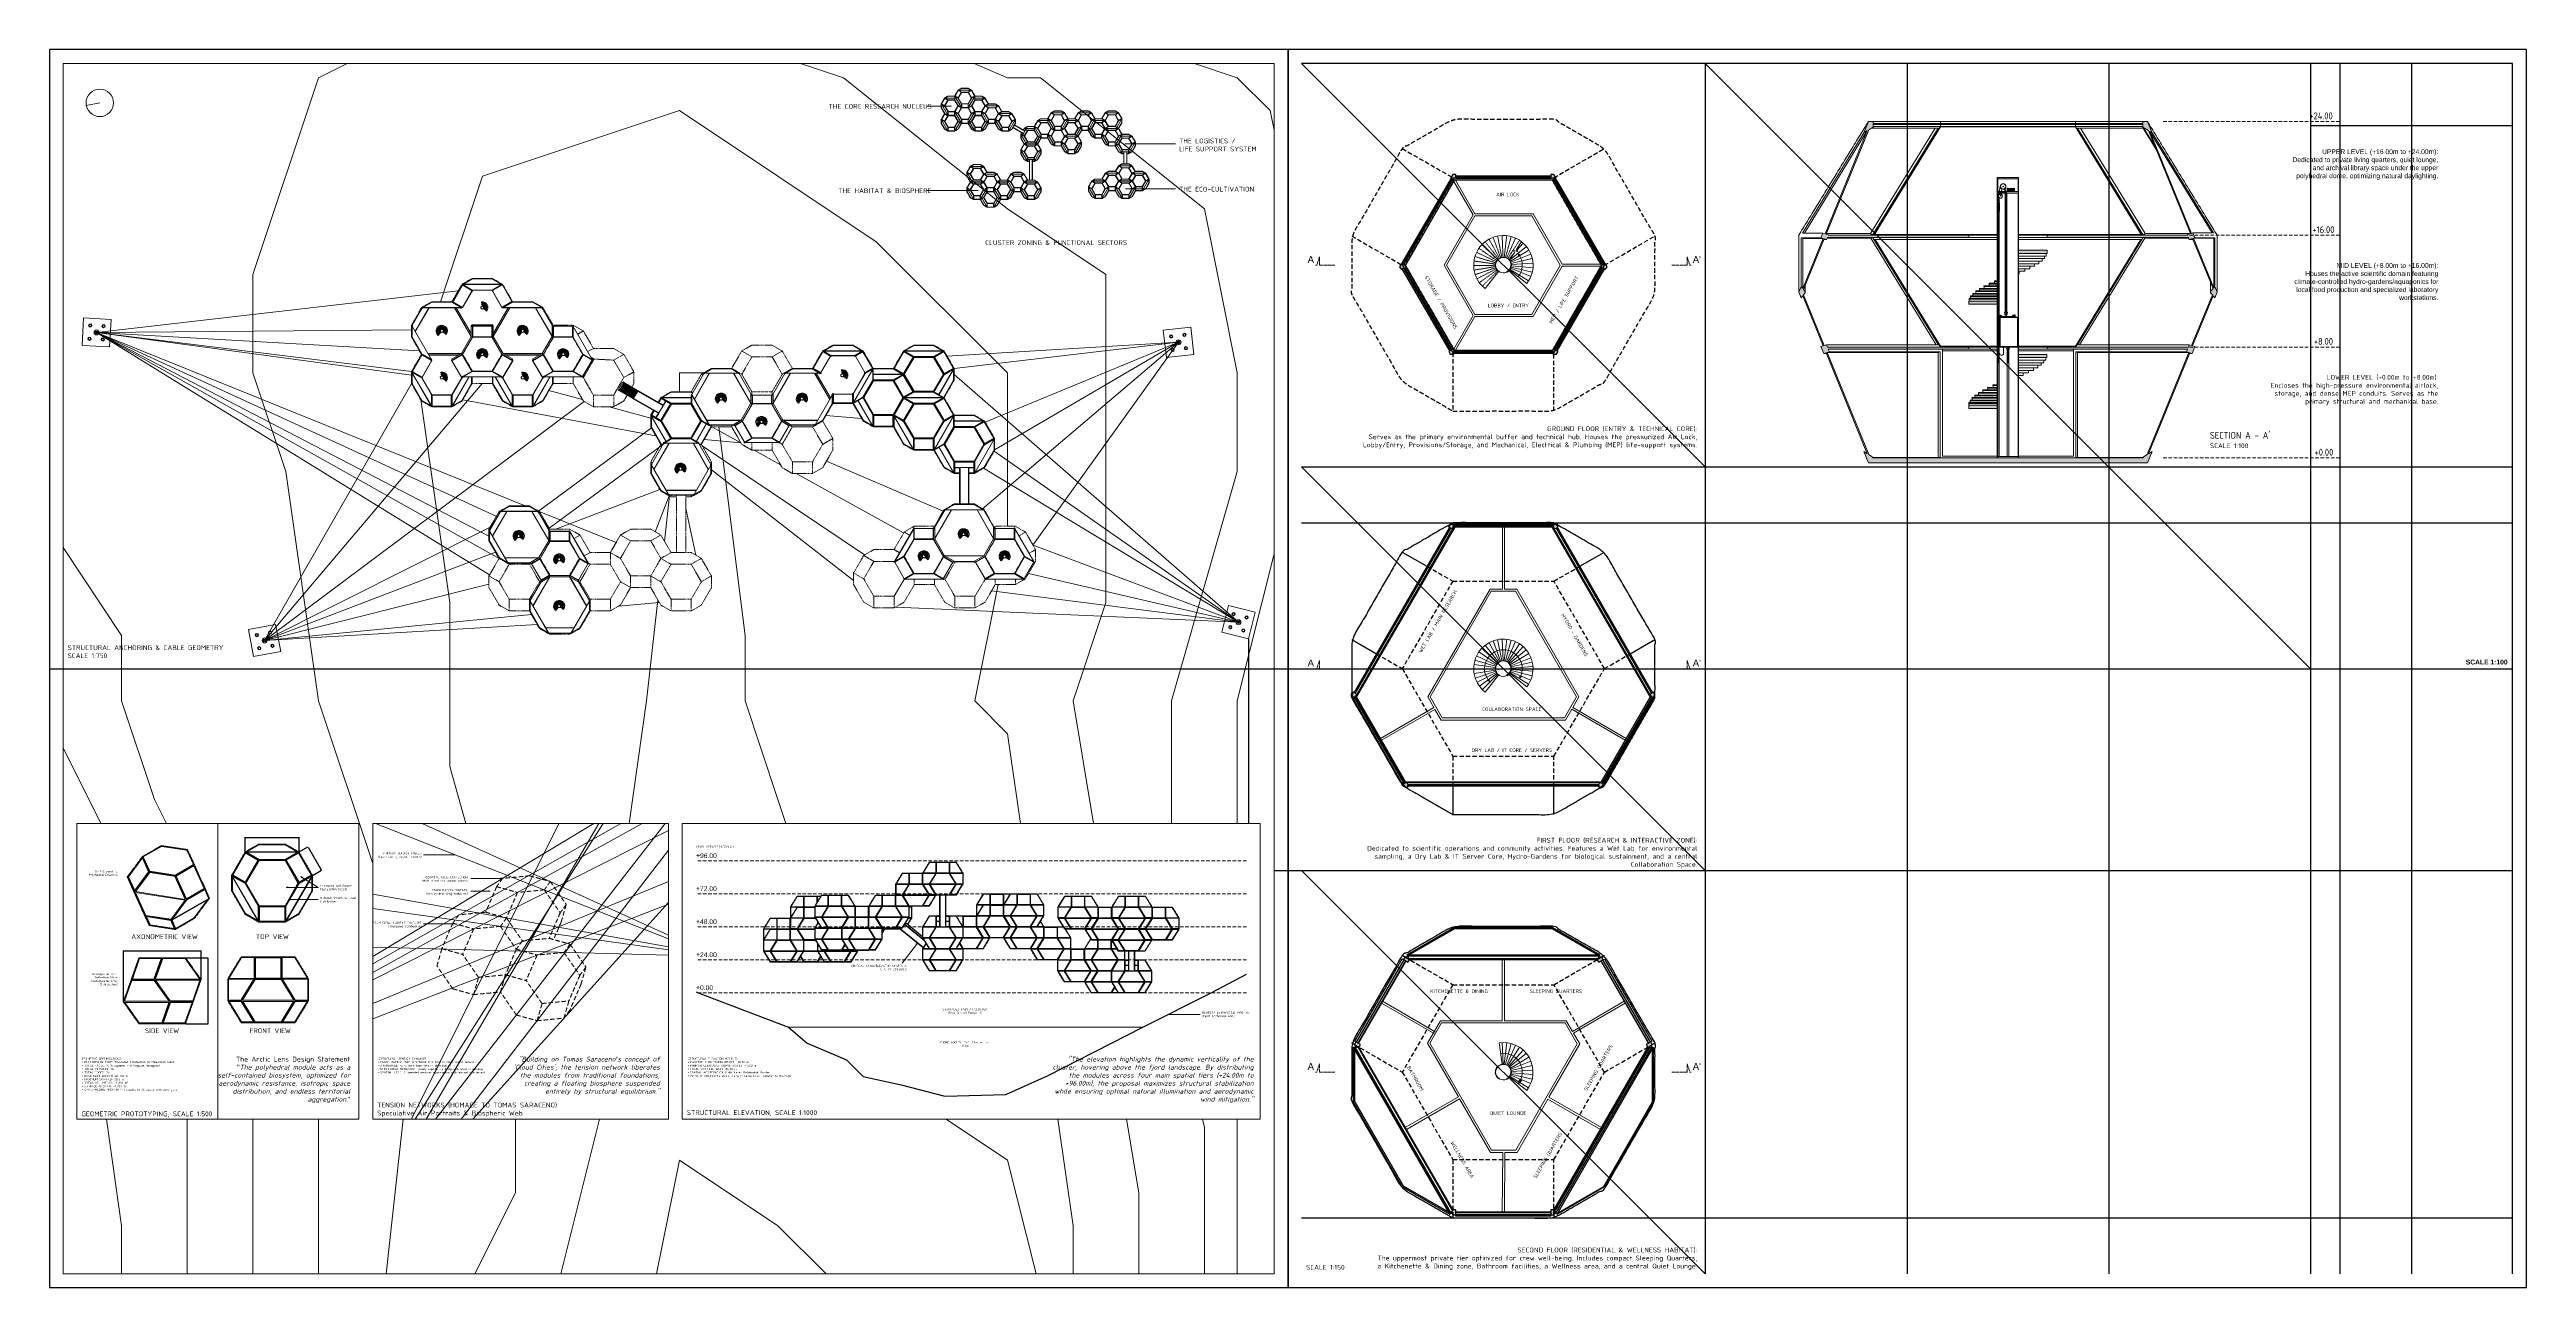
# Model space of a CAD drawing. Header units: millimetres. Extents: x 551 to 27551, y 6116 to 15116.
# Drawn here: x 9551 to 27551, y 6116 to 15116 of the extents above; entities that cross this region are included whole.
import ezdxf

# ---------------------------------------------------------------- set-up
doc = ezdxf.new("R2010")
doc.units = ezdxf.units.MM
for name, pattern in [('ACAD_ISO04W100', [30, 24, -3, 0, -3]), ('DASHEDX2', [38.1, 25.4, -12.7]), ('HIDDEN2', [4.7625, 3.175, -1.5875])]:
    doc.linetypes.add(name, pattern=pattern)
for name, color, linetype, lineweight in [('1ST', 51, 'Continuous', 18), ('2ND', 201, 'Continuous', 15), ('3RD', 140, 'Continuous', 13), ('4TH DETAILS', 125, 'Continuous', 9), ('TEXTS', 210, 'Continuous', 9)]:
    doc.layers.add(name, color=color, linetype=linetype, lineweight=lineweight)
doc.layers.add('hatch', color=253, linetype='Continuous')
doc.layers.add('LAYOUT', color=83, linetype='Continuous', plot=False)
doc.styles.get("Standard").update_dxf_attribs({"font": 'arial.ttf'})
doc.dimstyles.new('ISO-25', dxfattribs={"dimtxt": 2.5, "dimasz": 2.5, "dimexe": 1.25, "dimexo": 0.625, "dimtad": 1, "dimtxsty": 'Standard', "dimcen": 2.5, "dimadec": 0, "dimazin": 0, "dimtfac": 1, "dimtmove": 0, "dimatfit": 3, "dimfxl": 1, "dimarcsym": 0})

# ---------------------------------------------------------------- blocks, each defined once
blk = doc.blocks.new('A$Cfc662362')
at = {"color": 0, "linetype": 'Continuous', "lineweight": 0, "extrusion": (0, 1, -2e-16)}
for p, q in [((160.09, 350.17), (164.66, 357.64)), ((160.18, 350.06), (164.79, 357.59)), ((164.79, 357.59), (164.66, 357.64)), ((164.66, 357.64), (169.24, 357.64)), ((164.79, 357.59), (169.4, 357.59)), ((169.24, 357.64), (169.4, 357.64)), ((169.4, 357.64), (169.4, 357.37)), ((169.4, 357.37), (169.4, 350.06)), ((169.85, 357.67), (179.07, 357.67)), ((169.85, 350.14), (169.85, 357.67)), ((179.07, 357.55), (169.85, 357.55)), ((179.07, 357.67), (179.07, 350.14)), ((179.52, 350.17), (179.52, 357.64)), ((179.52, 357.64), (184.1, 357.64)), ((184.19, 357.61), (179.52, 357.61)), ((184.1, 357.64), (184.26, 357.64)), ((184.19, 357.61), (184.26, 357.64)), ((188.8, 350.07), (184.19, 357.61)), ((184.26, 357.64), (188.9, 350.07)), ((159.93, 349.73), (160.05, 349.68)), ((159.93, 342.17), (159.93, 349.73)), ((169.29, 349.73), (159.93, 349.73)), ((164.66, 342.17), (159.93, 342.17)), ((160.02, 350.06), (160.09, 350.17)), ((160.02, 350.06), (169.4, 350.06)), ((160.05, 342.17), (160.05, 349.68)), ((164.83, 342.44), (164.66, 342.17)), ((169.29, 349.73), (164.83, 342.44)), ((165.1, 342.08), (165.15, 342.17)), ((165.1, 342.08), (183.83, 342.08)), ((165.15, 342.17), (169.73, 349.64)), ((169.73, 349.64), (178.87, 349.64)), ((179.07, 350.14), (169.85, 350.14)), ((178.87, 349.64), (179.2, 349.64)), ((179.2, 349.64), (183.83, 342.08)), ((179.52, 350.07), (179.52, 350.17)), ((179.52, 350.07), (188.9, 350.07)), ((184.26, 342.17), (179.63, 349.73)), ((189, 349.73), (179.63, 349.73)), ((184.42, 342.17), (184.26, 342.17)), ((189, 342.17), (184.42, 342.17)), ((188.92, 349.7), (189, 349.73)), ((188.92, 342.17), (188.92, 349.7)), ((189, 349.73), (189, 349.64)), ((189, 349.64), (189, 342.17)), ((164.66, 334.15), (160.05, 341.67)), ((160.05, 341.67), (164.66, 341.67)), ((160.27, 341.67), (164.8, 334.27)), ((164.66, 341.67), (169.27, 334.15)), ((164.66, 341.67), (164.66, 341.67)), ((164.8, 334.27), (164.66, 334.15)), ((164.66, 334.15), (164.66, 334.15)), ((169.27, 334.15), (164.66, 334.15)), ((164.8, 334.27), (169.2, 334.27)), ((169.73, 334.17), (165.18, 341.59)), ((183.74, 341.59), (165.18, 341.59)), ((169.73, 334.22), (165.21, 341.59)), ((179.2, 334.22), (169.73, 334.22)), ((169.73, 334.17), (169.73, 334.22)), ((178.87, 334.17), (169.73, 334.17)), ((179.2, 334.17), (178.87, 334.17)), ((183.71, 341.59), (179.2, 334.22)), ((183.74, 341.59), (179.2, 334.17)), ((179.2, 334.17), (179.2, 334.22)), ((179.65, 334.14), (184.26, 341.67)), ((184.26, 334.14), (179.65, 334.14)), ((179.72, 334.26), (184.12, 334.26)), ((184.12, 334.26), (188.65, 341.67)), ((184.12, 334.26), (184.26, 334.14)), ((184.26, 341.67), (188.87, 341.67)), ((188.87, 341.67), (184.26, 334.14))]:
    blk.add_line(p, q, dxfattribs=at)
at = {"color": 0, "linetype": 'Continuous', "lineweight": 0}
for points in [[(164.66, 357.9), (159.77, 349.9)], [(169.56, 357.9), (164.66, 357.9)], [(169.56, 357.9), (179.36, 357.9)], [(169.56, 357.9), (169.56, 349.9)], [(179.36, 357.9), (184.26, 357.9)], [(179.36, 357.9), (179.36, 349.9)], [(184.26, 357.9), (189.16, 349.9)], [(159.77, 341.9), (159.77, 349.9)], [(164.66, 341.9), (169.56, 349.9)], [(169.56, 349.9), (179.36, 349.9)], [(179.36, 349.9), (184.26, 341.9)], [(189.16, 341.9), (189.16, 349.9)], [(159.77, 341.9), (164.66, 341.9)], [(159.77, 341.9), (164.66, 333.9)], [(164.66, 341.9), (169.56, 333.9)], [(164.66, 333.9), (169.56, 333.9)], [(169.56, 333.9), (179.36, 333.9)], [(179.36, 333.9), (184.26, 341.9)], [(184.26, 333.9), (179.36, 333.9)], [(184.26, 333.9), (189.16, 341.9)], [(189.16, 341.9), (184.26, 341.9)]]:
    blk.add_open_spline(points, degree=1, dxfattribs=at)
blk = doc.blocks.new('A$C30154939')
at = {"color": 0, "linetype": 'Continuous', "lineweight": 0, "extrusion": (-2e-16, 1, -2e-16)}
for p, q in [((-197.06, 350.14), (-194.4, 357.67)), ((-194.31, 357.55), (-196.93, 350.14)), ((-194.4, 357.67), (-186.42, 357.67)), ((-194.4, 357.67), (-194.31, 357.55)), ((-186.46, 357.55), (-194.31, 357.55)), ((-186.42, 357.67), (-189.08, 350.14)), ((-188.53, 350.17), (-185.89, 357.64)), ((-185.91, 357.59), (-177.76, 357.59)), ((-185.89, 357.64), (-177.97, 357.64)), ((-177.97, 357.64), (-177.69, 357.64)), ((-177.76, 357.59), (-177.69, 357.64)), ((-177.76, 357.59), (-172.44, 350.06)), ((-177.69, 357.64), (-177.5, 357.37)), ((-177.5, 357.37), (-172.33, 350.06)), ((-199.88, 342.08), (-197.3, 349.37)), ((-199.81, 342.13), (-199.88, 342.08)), ((-199.88, 342.08), (-183.66, 342.08)), ((-197.15, 349.64), (-199.81, 342.13)), ((-197.3, 349.37), (-197.21, 349.64)), ((-197.21, 349.64), (-196.92, 349.64)), ((-189.08, 350.14), (-197.06, 350.14)), ((-196.92, 349.64), (-189, 349.64)), ((-189, 349.64), (-183.72, 342.17)), ((-188.57, 350.06), (-188.53, 350.17)), ((-188.57, 350.06), (-172.33, 350.06)), ((-183.16, 342.17), (-188.5, 349.73)), ((-172.28, 349.73), (-188.5, 349.73)), ((-183.72, 342.17), (-183.66, 342.08)), ((-174.95, 342.17), (-183.16, 342.17)), ((-172.35, 349.68), (-175.01, 342.17)), ((-174.86, 342.44), (-174.95, 342.17)), ((-172.28, 349.73), (-174.86, 342.44)), ((-172.35, 349.68), (-172.28, 349.73)), ((-194.66, 334.44), (-199.72, 341.59)), ((-183.64, 341.59), (-199.72, 341.59)), ((-199.62, 341.59), (-194.4, 334.22)), ((-194.47, 334.17), (-194.66, 334.44)), ((-194.47, 334.17), (-194.4, 334.22)), ((-186.27, 334.17), (-194.47, 334.17)), ((-194.4, 334.22), (-186.25, 334.22)), ((-183.64, 341.59), (-186.27, 334.17)), ((-185.74, 334.15), (-183.08, 341.67)), ((-185.73, 334.15), (-185.74, 334.15)), ((-177.76, 334.15), (-185.73, 334.15)), ((-185.7, 334.27), (-177.84, 334.27)), ((-183.08, 341.67), (-175.1, 341.67)), ((-177.84, 334.27), (-175.22, 341.67)), ((-177.84, 334.27), (-177.76, 334.15)), ((-175.1, 341.67), (-177.76, 334.15)), ((-175.1, 341.67), (-175.1, 341.67))]:
    blk.add_line(p, q, dxfattribs=at)
at = {"color": 0, "linetype": 'Continuous', "lineweight": 0}
for points in [[(-194.57, 357.9), (-197.39, 349.9)], [(-186.08, 357.9), (-194.57, 357.9)], [(-186.08, 357.9), (-188.91, 349.9)], [(-177.6, 357.9), (-186.08, 357.9)], [(-177.6, 357.9), (-171.94, 349.9)], [(-197.39, 349.9), (-200.22, 341.9)], [(-188.91, 349.9), (-197.39, 349.9)], [(-183.25, 341.9), (-188.91, 349.9)], [(-174.77, 341.9), (-171.94, 349.9)], [(-194.57, 333.9), (-200.22, 341.9)], [(-186.08, 333.9), (-194.57, 333.9)], [(-183.25, 341.9), (-186.08, 333.9)], [(-186.08, 333.9), (-177.6, 333.9)], [(-183.25, 341.9), (-174.77, 341.9)], [(-174.77, 341.9), (-177.6, 333.9)]]:
    blk.add_open_spline(points, degree=1, dxfattribs=at)
blk = doc.blocks.new('A$C80915c5d')
at = {"color": 0, "linetype": 'Continuous', "lineweight": 0}
for p, q in [((165.1, 197.46), (169.73, 200.13)), ((169.73, 199.99), (165.34, 197.46)), ((169.73, 199.99), (169.73, 200.13)), ((169.73, 200.13), (170.05, 200.13)), ((179.2, 199.99), (169.73, 199.99)), ((170.05, 200.13), (179.2, 200.13)), ((179.2, 199.99), (179.2, 200.13)), ((179.2, 200.13), (183.77, 197.49)), ((183.58, 197.46), (179.2, 199.99)), ((160.06, 189.08), (164.66, 197.06)), ((164.66, 186.42), (160.06, 189.08)), ((164.81, 196.98), (160.2, 188.99)), ((164.66, 197.06), (169.27, 194.4)), ((169.27, 194.4), (164.66, 186.42)), ((164.99, 186.08), (169.73, 194.28)), ((165.15, 197.3), (165.09, 197.34)), ((183.83, 197.34), (165.09, 197.34)), ((165.1, 197.46), (183.83, 197.46)), ((169.73, 194.66), (165.15, 197.3)), ((178.87, 194.66), (169.73, 194.66)), ((169.73, 194.28), (170.05, 194.28)), ((170.05, 194.28), (179.2, 194.28)), ((179.2, 194.66), (178.87, 194.66)), ((183.83, 197.34), (179.2, 194.66)), ((179.2, 194.28), (183.77, 186.36)), ((179.65, 194.4), (184.26, 197.06)), ((184.26, 186.41), (179.65, 194.4)), ((183.77, 197.49), (183.83, 197.46)), ((188.72, 188.99), (184.11, 196.97)), ((184.26, 197.06), (184.26, 197.05)), ((184.26, 197.05), (188.86, 189.07)), ((188.86, 189.07), (184.26, 186.42)), ((159.93, 183.16), (159.93, 188.5)), ((169.29, 172.28), (159.93, 188.5)), ((160.05, 183.23), (159.93, 183.16)), ((164.66, 174.95), (159.93, 183.16)), ((160.02, 188.57), (160.09, 188.53)), ((160.02, 188.57), (169.4, 172.33)), ((160.05, 183.23), (160.05, 188.29)), ((164.79, 175.03), (160.05, 183.23)), ((160.09, 188.53), (164.66, 185.89)), ((164.66, 185.89), (169.24, 177.97)), ((169.73, 177.88), (164.99, 186.08)), ((183.77, 185.8), (179.2, 177.88)), ((179.52, 172.34), (188.9, 188.57)), ((179.52, 177.69), (184.1, 185.61)), ((189, 188.5), (179.63, 172.28)), ((183.77, 186.36), (183.93, 186.08)), ((183.93, 186.08), (183.77, 185.8)), ((184.1, 185.61), (184.26, 185.89)), ((184.19, 175), (188.92, 183.2)), ((184.26, 185.89), (188.9, 188.57)), ((184.26, 186.42), (184.26, 186.41)), ((189, 183.16), (184.42, 175.24)), ((188.92, 183.2), (188.92, 188.37)), ((188.92, 183.2), (189, 183.16)), ((189, 188.5), (189, 188.44)), ((189, 188.44), (189, 183.16)), ((164.79, 175.03), (164.66, 174.95)), ((164.83, 174.86), (164.66, 174.95)), ((169.17, 172.5), (164.79, 175.03)), ((169.29, 172.28), (164.83, 174.86)), ((169.24, 177.97), (169.4, 177.69)), ((169.4, 177.69), (169.4, 177.5)), ((169.4, 177.5), (169.4, 172.33)), ((170.05, 177.88), (169.73, 177.88)), ((169.85, 177.43), (179.07, 177.43)), ((169.85, 172.11), (169.85, 177.43)), ((169.85, 172.27), (179.07, 172.27)), ((179.07, 172.11), (169.85, 172.11)), ((179.2, 177.88), (170.05, 177.88)), ((179.07, 177.43), (179.07, 172.11)), ((179.52, 172.41), (179.52, 177.69)), ((179.52, 172.34), (179.52, 172.41)), ((184.26, 174.95), (179.63, 172.28)), ((179.71, 172.41), (184.19, 175)), ((184.19, 175), (184.26, 174.95)), ((184.42, 175.24), (184.26, 174.95))]:
    blk.add_line(p, q, dxfattribs=at)
for points in [[(164.66, 197.39), (169.56, 200.22)], [(179.36, 200.22), (169.56, 200.22)], [(179.36, 200.22), (184.26, 197.39)], [(159.77, 188.91), (164.66, 197.39)], [(169.56, 194.57), (164.66, 197.39)], [(164.66, 186.08), (169.56, 194.57)], [(169.56, 194.57), (179.36, 194.57)], [(179.36, 194.57), (184.26, 197.39)], [(184.26, 186.08), (179.36, 194.57)], [(189.16, 188.91), (184.26, 197.39)], [(159.77, 183.25), (159.77, 188.91)], [(164.66, 186.08), (159.77, 188.91)], [(159.77, 183.25), (164.66, 174.77)], [(169.56, 177.6), (164.66, 186.08)], [(179.36, 177.6), (184.26, 186.08)], [(184.26, 186.08), (189.16, 188.91)], [(189.16, 183.25), (184.26, 174.77)], [(189.16, 183.25), (189.16, 188.91)], [(164.66, 174.77), (169.56, 171.94)], [(169.56, 177.6), (179.36, 177.6)], [(169.56, 177.6), (169.56, 171.94)], [(169.56, 171.94), (179.36, 171.94)], [(179.36, 177.6), (179.36, 171.94)], [(179.36, 171.94), (184.26, 174.77)]]:
    blk.add_open_spline(points, degree=1, dxfattribs=at)
blk = doc.blocks.new('A$C6ff88356')
at = {"color": 0, "linetype": 'Continuous', "lineweight": 0, "extrusion": (0, 0.816497, 0.57735)}
for p, q in [((-10.67, 444.58), (-17.32, 440.74)), ((-17.13, 440.97), (-10.67, 444.7)), ((-10.67, 444.58), (-10.67, 444.7)), ((-10.67, 444.7), (-1.83, 443.33)), ((-1.52, 443.16), (-10.67, 444.58)), ((-1.83, 443.33), (-1.52, 443.28)), ((-1.52, 443.16), (-1.52, 443.28)), ((-1.52, 443.28), (-1.43, 443.1)), ((0.89, 437.98), (-1.52, 443.16)), ((-1.43, 443.1), (0.93, 438)), ((-23.01, 433.21), (-22.93, 433.03)), ((-22.96, 433.1), (-23.01, 433.21)), ((-21.63, 430.02), (-22.96, 433.1)), ((-22.93, 433.03), (-20.56, 427.93)), ((-22.91, 433.56), (-17.77, 440.5)), ((-22.91, 433.56), (-22.75, 433.49)), ((-20.52, 428.42), (-22.91, 433.56)), ((-17.68, 440.32), (-22.75, 433.49)), ((-22.75, 433.49), (-20.44, 428.53)), ((-15.38, 435.36), (-20.52, 428.42)), ((-20.15, 428.17), (-15, 435.12)), ((-20.11, 428.24), (-15.01, 435.12)), ((-17.77, 440.5), (-15.38, 435.36)), ((-17.36, 440.83), (-17.13, 440.97)), ((-14.91, 435.55), (-17.36, 440.83)), ((-15.01, 435.12), (-6.18, 433.76)), ((-5.76, 434.14), (-14.91, 435.55)), ((-6.18, 433.76), (-5.86, 433.71)), ((-5.86, 433.71), (-5.73, 433.41)), ((-5.53, 434.27), (-5.76, 434.14)), ((-5.73, 433.41), (-2.07, 425.33)), ((0.93, 438), (-5.53, 434.27)), ((-5.35, 433.81), (1.16, 437.57)), ((-1.59, 425.49), (-5.35, 433.81)), ((4.81, 429.23), (1.06, 437.51)), ((1.16, 437.57), (4.92, 429.26)), ((-21.55, 430.06), (-21.63, 430.02)), ((-21.63, 430.02), (-16.78, 419.58)), ((-17.86, 421.69), (-21.44, 429.6)), ((-16.64, 419.25), (-21.44, 429.6)), ((-20.56, 427.93), (-16.83, 419.67)), ((-16.43, 419.44), (-20.2, 427.8)), ((-2.12, 425), (-20.2, 427.8)), ((-20.19, 428.14), (-20.11, 428.24)), ((-20.15, 428.17), (-20.19, 428.14)), ((-20.19, 428.14), (-2.07, 425.33)), ((-16.39, 419.48), (-20.15, 427.79)), ((-2.12, 425), (-7.09, 418.27)), ((6.27, 425.31), (-6.86, 417.73)), ((-6.79, 418.03), (6.45, 425.68)), ((-6.73, 418.11), (-1.63, 425)), ((-1.63, 425), (4.84, 428.73)), ((-1.61, 425.52), (4.81, 429.23)), ((4.92, 429.26), (-1.59, 425.49)), ((5.96, 425.13), (1.1, 418.57)), ((6.27, 425.31), (1.2, 418.47)), ((4.92, 429.26), (4.81, 429.23)), ((4.84, 428.73), (5.07, 428.87)), ((5.02, 428.84), (6.35, 425.78)), ((5.07, 428.87), (6.45, 425.68)), ((6.45, 425.68), (6.35, 425.78)), ((-17.73, 421.4), (-17.86, 421.69)), ((-17.73, 421.4), (-17.65, 421.43)), ((-15.28, 416.12), (-17.73, 421.4)), ((-16.83, 419.67), (-16.78, 419.58)), ((-16.64, 419.25), (-15.28, 416.12)), ((-16.39, 419.48), (-16.43, 419.44)), ((-7.28, 418.03), (-16.43, 419.44)), ((-7.25, 418.07), (-16.39, 419.48)), ((-14.91, 415.88), (-16.28, 419.06)), ((-16.28, 419.06), (-7.38, 417.68)), ((-16.15, 419.04), (-14.86, 416.07)), ((-14.86, 416.07), (-14.91, 415.88)), ((-14.9, 415.88), (-14.91, 415.88)), ((-6.01, 414.5), (-14.9, 415.88)), ((-14.86, 416.07), (-6.1, 414.71)), ((-7.38, 417.68), (-6.01, 414.5)), ((-7.38, 417.68), (-7.38, 417.68)), ((-7.09, 418.27), (-7.28, 418.03)), ((-5.5, 414.6), (-6.86, 417.73)), ((-6.79, 418.03), (-6.73, 418.11)), ((1.1, 418.57), (-5.55, 414.73)), ((0.97, 418.34), (-5.5, 414.6)), ((1.2, 418.47), (0.97, 418.34)), ((1.2, 418.47), (1.1, 418.57))]:
    blk.add_line(p, q, dxfattribs=at)
at = {"color": 0, "linetype": 'Continuous', "lineweight": 0}
for points in [[(-17.68, 440.88), (-10.75, 444.88)], [(-1.29, 443.42), (-10.75, 444.88)], [(1.25, 437.95), (-1.29, 443.42)], [(-17.68, 440.88), (-23.14, 433.5)], [(-20.61, 428.04), (-23.14, 433.5)], [(-23.14, 433.5), (-21.68, 430.13)], [(-15.14, 435.42), (-20.61, 428.04)], [(-15.14, 435.42), (-17.68, 440.88)], [(-5.68, 433.95), (-15.14, 435.42)], [(-5.68, 433.95), (1.25, 437.95)], [(-5.68, 433.95), (-1.68, 425.11)], [(1.25, 437.95), (5.25, 429.11)], [(-17.68, 421.29), (-21.68, 430.13)], [(-16.61, 419.2), (-20.61, 428.04)], [(-7.14, 417.73), (-1.68, 425.11)], [(-1.68, 425.11), (5.25, 429.11)], [(1.25, 418.36), (6.71, 425.73)], [(5.25, 429.11), (6.71, 425.73)], [(-15.14, 415.82), (-17.68, 421.29)], [(-16.61, 419.2), (-7.14, 417.73)], [(-16.61, 419.2), (-15.14, 415.82)], [(-15.14, 415.82), (-5.68, 414.36)], [(-7.14, 417.73), (-5.68, 414.36)], [(-5.68, 414.36), (1.25, 418.36)]]:
    blk.add_open_spline(points, degree=1, dxfattribs=at)
blk = doc.blocks.new('*D16')
at = {"layer": '4TH DETAILS', "color": 0, "lineweight": -2, "transparency": 16777216}
for p, q in [((10087, 8194), (10087, 8565)), ((10089, 8563), (10650, 8563)), ((10652, 8354), (10652, 8565))]:
    blk.add_line(p, q, dxfattribs=at)
at = {"layer": '4TH DETAILS', "color": 0, "transparency": 16777216}
for points in [[(10089, 8564), (10089, 8563), (10087, 8563)], [(10650, 8564), (10650, 8563), (10652, 8563)]]:
    blk.add_solid(points, dxfattribs=at)
at = {"layer": 'Defpoints', "color": 0, "transparency": 16777216}
for p in [(10652, 8563), (10652, 8353), (10087, 8193)]:
    blk.add_point(p, dxfattribs=at)
at = {"layer": '4TH DETAILS', "color": 0, "transparency": 16777216, "insert": (10369, 8565), "char_height": 2.5, "attachment_point": 5}
blk.add_mtext('28.3', dxfattribs=at)
blk = doc.blocks.new('*D17')
at = {"layer": '4TH DETAILS', "color": 0, "lineweight": -2, "transparency": 16777216}
for p, q in [((11364, 9282), (11428, 9319)), ((11429, 9317), (11524, 9151)), ((11462, 9112), (11526, 9150))]:
    blk.add_line(p, q, dxfattribs=at)
at = {"layer": '4TH DETAILS', "color": 0, "transparency": 16777216}
for points in [[(11429, 9317), (11428, 9316), (11427, 9319)], [(11524, 9151), (11524, 9151), (11525, 9149)]]:
    blk.add_solid(points, dxfattribs=at)
at = {"layer": 'Defpoints', "color": 0, "transparency": 16777216}
for p in [(11364, 9282), (11462, 9112), (11525, 9149)]:
    blk.add_point(p, dxfattribs=at)
at = {"layer": '4TH DETAILS', "color": 0, "transparency": 16777216, "insert": (11484, 9225), "char_height": 2.5, "attachment_point": 5, "rotation": 300}
blk.add_mtext('9.8', dxfattribs=at)
blk = doc.blocks.new('*D18')
at = {"layer": '4TH DETAILS', "color": 0, "lineweight": -2, "transparency": 16777216}
for p, q in [((10972, 9283), (10972, 9390)), ((10974, 9388), (11361, 9388)), ((11364, 9283), (11364, 9390))]:
    blk.add_line(p, q, dxfattribs=at)
at = {"layer": '4TH DETAILS', "color": 0, "transparency": 16777216}
for points in [[(10974, 9389), (10974, 9388), (10972, 9388)], [(11361, 9389), (11361, 9388), (11364, 9388)]]:
    blk.add_solid(points, dxfattribs=at)
at = {"layer": 'Defpoints', "color": 0, "transparency": 16777216}
for p in [(11364, 9388), (10972, 9282), (11364, 9282)]:
    blk.add_point(p, dxfattribs=at)
at = {"layer": '4TH DETAILS', "color": 0, "transparency": 16777216, "insert": (11168, 9390), "char_height": 2.5, "attachment_point": 5}
blk.add_mtext('19.6', dxfattribs=at)
blk = doc.blocks.new('*D15')
at = {"layer": '4TH DETAILS', "color": 0, "lineweight": -2, "transparency": 16777216}
for p, q in [((10540, 8513), (10704, 8513)), ((10702, 8511), (10702, 8036)), ((10540, 8033), (10704, 8033))]:
    blk.add_line(p, q, dxfattribs=at)
at = {"layer": '4TH DETAILS', "color": 0, "transparency": 16777216}
for points in [[(10702, 8511), (10703, 8511), (10702, 8513)], [(10702, 8036), (10703, 8036), (10702, 8033)]]:
    blk.add_solid(points, dxfattribs=at)
at = {"layer": 'Defpoints', "color": 0, "transparency": 16777216}
for p in [(10539, 8513), (10539, 8033), (10702, 8033)]:
    blk.add_point(p, dxfattribs=at)
at = {"layer": '4TH DETAILS', "color": 0, "transparency": 16777216, "insert": (10700, 8273), "char_height": 2.5, "attachment_point": 5, "rotation": 90}
blk.add_mtext('24.0', dxfattribs=at)

msp = doc.modelspace()

# ---------------------------------------------------------------- hatches: boundary and pattern name
at = {"layer": '3RD'}
h = msp.add_hatch(color=256, dxfattribs=at)
h.dxf.hatch_style = 1
h.paths.add_polyline_path([(20226.762, 13613.238), (20241.628, 13621.989), (20224.721, 13631.604)])
h = msp.add_hatch(color=256, dxfattribs=at)
h.dxf.hatch_style = 1
h.paths.add_polyline_path([(12720.928, 13228.467), (12717.892, 13230.295), (12715.874, 13223.508)])
h = msp.add_hatch(dxfattribs=at)
h.set_pattern_fill('ANGLE', color=256, scale=40, angle=-3.2582954)
h.set_pattern_definition([(356.741705, (-795177.28, 1577059.69), (15.88035, 278.948336), [203.2, -76.2]), (86.741705, (-795177.28, 1577059.69), (-278.948336, 15.88035), [203.2, -76.2])])
h.paths.add_polyline_path([(9897.631, 13067.545, 0.575962288), (9882.198, 13059.729, 1), (9902.166, 13058.592, 0.014611337), (9902.182, 13059.176), (9892.182, 13059.16)])
h.paths.add_polyline_path([(9899.065, 13066.415, 0.045740571), (9897.631, 13067.545), (9892.182, 13059.16)], flags=17)
h.paths.add_polyline_path([(9900.517, 13064.686, 0.056615229), (9899.065, 13066.415), (9892.182, 13059.16)], flags=17)
h.paths.add_polyline_path([(9901.358, 13063.137, 0.044153482), (9900.517, 13064.686), (9892.182, 13059.16)], flags=17)
h.paths.add_polyline_path([(9901.711, 13062.194, 0.025180481), (9901.358, 13063.137), (9892.182, 13059.16)], flags=17)
h.paths.add_polyline_path([(9902.005, 13061.035, 0.029929238), (9901.711, 13062.194), (9892.182, 13059.16)], flags=17)
h.paths.add_polyline_path([(9902.005, 13061.035), (9892.182, 13059.16), (9902.174, 13059.555, 0.037297047)], flags=17)
h = msp.add_hatch(color=256, dxfattribs=at)
h.dxf.hatch_style = 1
h.paths.add_polyline_path([(9902.182, 13059.16, -1), (9882.182, 13059.16, -1)])
h = msp.add_hatch(color=256, dxfattribs=at)
h.dxf.hatch_style = 1
h.paths.add_polyline_path([(17745.466, 12987.14, 0.014770271), (17745.483, 12986.55), (17755.466, 12987.14), (17749.634, 12979.017, 0.610843623), (17765.466, 12987.14, 1)])
h.paths.add_polyline_path([(17755.466, 12987.14), (17745.483, 12986.55, 0.014179951), (17745.533, 12985.985)], flags=17)
h.paths.add_polyline_path([(17755.466, 12987.14), (17745.533, 12985.985, 0.06927934), (17746.226, 12983.316)], flags=17)
h.paths.add_polyline_path([(17755.466, 12987.14), (17746.226, 12983.316, 0.034315816), (17746.836, 12982.088)], flags=17)
h.paths.add_polyline_path([(17755.466, 12987.14), (17746.836, 12982.088, 0.0435859), (17747.842, 12980.668)], flags=17)
h.paths.add_polyline_path([(17755.466, 12987.14), (17747.842, 12980.668, 0.061141854), (17749.634, 12979.017)], flags=17)
h = msp.add_hatch(dxfattribs=at)
h.set_pattern_fill('ANGLE', color=256, scale=40, angle=6.5218818)
h.set_pattern_definition([(6.521882, (-1041288.23, 1417501.63), (-31.734995, 277.591877), [203.2, -76.2]), (96.521882, (-1041288.23, 1417501.63), (-277.591877, -31.734995), [203.2, -76.2])])
h.paths.add_polyline_path([(17759.411, 12996.329, 0.575962288), (17745.53, 12986.005, 1), (17765.401, 12988.276, 0.014611337), (17765.318, 12988.855), (17755.466, 12987.14)])
h.paths.add_polyline_path([(17761.016, 12995.459, 0.045740571), (17759.411, 12996.329), (17755.466, 12987.14)], flags=17)
h.paths.add_polyline_path([(17762.74, 12994.002, 0.056615229), (17761.016, 12995.459), (17755.466, 12987.14)], flags=17)
h.paths.add_polyline_path([(17763.832, 12992.618, 0.044153482), (17762.74, 12994.002), (17755.466, 12987.14)], flags=17)
h.paths.add_polyline_path([(17764.34, 12991.749, 0.025180481), (17763.832, 12992.618), (17755.466, 12987.14)], flags=17)
h.paths.add_polyline_path([(17764.827, 12990.656, 0.029929238), (17764.34, 12991.749), (17755.466, 12987.14)], flags=17)
h.paths.add_polyline_path([(17764.827, 12990.656), (17755.466, 12987.14), (17765.246, 12989.226, 0.037297047)], flags=17)
h = msp.add_hatch(color=256, dxfattribs=at)
h.dxf.hatch_style = 1
h.paths.add_polyline_path([(12426.96, 12719.338), (12423.924, 12721.166), (12421.906, 12714.379)])
h = msp.add_hatch(dxfattribs=at)
h.set_pattern_fill('ANGLE', color=256, scale=40, angle=10.5858076)
h.set_pattern_definition([(10.585808, (-1144804.05, 1336748.96), (-51.32798, 274.64486), [203.2, -76.2]), (100.585808, (-1144804.05, 1336748.96), (-274.64486, -51.32798), [203.2, -76.2])])
h.paths.add_polyline_path([(11117.208, 10829.253, 0.575962288), (11104.094, 10817.971, 1), (11123.753, 10821.645, 0.014611337), (11123.629, 10822.216), (11113.923, 10819.808)])
h.paths.add_polyline_path([(11118.871, 10828.499, 0.045740571), (11117.208, 10829.253), (11113.923, 10819.808)], flags=17)
h.paths.add_polyline_path([(11120.694, 10827.168, 0.056615229), (11118.871, 10828.499), (11113.923, 10819.808)], flags=17)
h.paths.add_polyline_path([(11121.881, 10825.864, 0.044153482), (11120.694, 10827.168), (11113.923, 10819.808)], flags=17)
h.paths.add_polyline_path([(11122.449, 10825.034, 0.025180481), (11121.881, 10825.864), (11113.923, 10819.808)], flags=17)
h.paths.add_polyline_path([(11123.012, 10823.978, 0.029929238), (11122.449, 10825.034), (11113.923, 10819.808)], flags=17)
h.paths.add_polyline_path([(11123.012, 10823.978), (11113.923, 10819.808), (11123.531, 10822.582, 0.037297047)], flags=17)
h = msp.add_hatch(color=256, dxfattribs=at)
h.dxf.hatch_style = 1
h.paths.add_polyline_path([(18200.294, 10949.623, 0.693131584), (18184.837, 10960.198), (18190.584, 10952.014), (18180.99, 10954.834, 0.011117648), (18180.874, 10954.405, 1)])
h.paths.add_polyline_path([(18190.584, 10952.014), (18184.837, 10960.198, 0.026470012), (18184.005, 10959.545)], flags=16)
h.paths.add_polyline_path([(18190.584, 10952.014), (18184.005, 10959.545, 0.017049907), (18183.507, 10959.079)], flags=16)
h.paths.add_polyline_path([(18183.507, 10959.079, 0.046034604), (18182.334, 10957.665), (18190.584, 10952.014)], flags=17)
h.paths.add_polyline_path([(18190.584, 10952.014), (18182.334, 10957.665, 0.032895884), (18181.664, 10956.534)], flags=16)
h.paths.add_polyline_path([(18181.664, 10956.534, 0.025290641), (18181.253, 10955.61), (18190.584, 10952.014)], flags=17)
h.paths.add_polyline_path([(18181.253, 10955.61, 0.020498954), (18180.99, 10954.834), (18190.584, 10952.014)], flags=17)
h = msp.add_hatch(dxfattribs=at)
h.set_pattern_fill('ANGLE', color=256, scale=40, angle=-13.8330149)
h.set_pattern_definition([(346.166985, (-486184.24, 1696134.65), (66.802585, 271.29647), [203.2, -76.2]), (76.166985, (-486184.24, 1696134.65), (-271.29647, 66.802585), [203.2, -76.2])])
h.paths.add_polyline_path([(18197.479, 10959.256, 0.575962288), (18180.874, 10954.405, 1), (18200.294, 10949.623, 0.014611337), (18200.417, 10950.194), (18190.584, 10952.014)])
h.paths.add_polyline_path([(18198.681, 10957.882, 0.045740571), (18197.479, 10959.256), (18190.584, 10952.014)], flags=17)
h.paths.add_polyline_path([(18199.791, 10955.916, 0.056615229), (18198.681, 10957.882), (18190.584, 10952.014)], flags=17)
h.paths.add_polyline_path([(18200.333, 10954.239, 0.044153482), (18199.791, 10955.916), (18190.584, 10952.014)], flags=17)
h.paths.add_polyline_path([(18200.508, 10953.247, 0.025180481), (18200.333, 10954.239), (18190.584, 10952.014)], flags=17)
h.paths.add_polyline_path([(18200.584, 10952.054, 0.029929238), (18200.508, 10953.247), (18190.584, 10952.014)], flags=17)
h.paths.add_polyline_path([(18200.584, 10952.054), (18190.584, 10952.014), (18200.479, 10950.568, 0.037297047)], flags=17)
h = msp.add_hatch(color=256, dxfattribs=at)
h.dxf.hatch_style = 1
h.paths.add_polyline_path([(20016.069, 10520.453), (20011.63, 10538.549), (19998.349, 10528.855)])
h.paths.add_polyline_path([(20250.332, 10558.7), (20235.607, 10564.815), (20235.112, 10546.996)])
h = msp.add_hatch(color=256, dxfattribs=at)
h.dxf.hatch_style = 1
h.paths.add_polyline_path([(20250.569, 7623.182), (20234.685, 7632.745), (20224.127, 7597.232)])
at = {"layer": '4TH DETAILS'}
h = msp.add_hatch(color=256, dxfattribs=at)
h.dxf.hatch_style = 1
h.paths.add_polyline_path([(12382.111, 13051.87), (12381.261, 13055.334), (12378.718, 13053.478)])
h.paths.add_polyline_path([(12426.955, 13059.191), (12424.136, 13060.362), (12424.042, 13056.951)])
h = msp.add_hatch(color=256, dxfattribs=at)
h.dxf.hatch_style = 1
h.paths.add_polyline_path([(12969.959, 13051.899), (12969.109, 13055.363), (12966.567, 13053.507)])
h.paths.add_polyline_path([(13014.804, 13059.22), (13011.985, 13060.391), (13011.89, 13056.98)])
h = msp.add_hatch(color=256, dxfattribs=at)
h.dxf.hatch_style = 1
h.paths.add_polyline_path([(12716.348, 12912.668), (12719.19, 12914.341), (12715.958, 12916.178)])
h = msp.add_hatch(color=256, dxfattribs=at)
h.dxf.hatch_style = 1
h.paths.add_polyline_path([(13304.239, 12912.64), (13307.081, 12914.313), (13303.849, 12916.15)])
h = msp.add_hatch(color=256, dxfattribs=at)
h.dxf.hatch_style = 1
h.paths.add_polyline_path([(13014.866, 12719.392), (13011.83, 12721.219), (13009.813, 12714.432)])
h = msp.add_hatch(color=256, dxfattribs=at)
h.dxf.hatch_style = 1
h.paths.add_polyline_path([(15337.603, 12735.963), (15334.567, 12737.791), (15332.549, 12731.003)])
h = msp.add_hatch(color=256, dxfattribs=at)
h.dxf.hatch_style = 1
h.paths.add_polyline_path([(14410.908, 12559.365), (14410.059, 12562.83), (14407.516, 12560.974)])
h.paths.add_polyline_path([(14455.753, 12566.687), (14452.934, 12567.858), (14452.839, 12564.447)])
h = msp.add_hatch(color=256, dxfattribs=at)
h.dxf.hatch_style = 1
h.paths.add_polyline_path([(14745.146, 12420.163), (14747.987, 12421.836), (14744.756, 12423.674)])
h = msp.add_hatch(color=256, dxfattribs=at)
h.dxf.hatch_style = 1
h.paths.add_polyline_path([(14998.786, 12559.365), (14997.936, 12562.83), (14995.394, 12560.974)])
h.paths.add_polyline_path([(15043.63, 12566.687), (15040.812, 12567.858), (15040.717, 12564.447)])
h = msp.add_hatch(color=256, dxfattribs=at)
h.dxf.hatch_style = 1
h.paths.add_polyline_path([(14116.94, 12050.236), (14116.091, 12053.701), (14113.548, 12051.845)])
h.paths.add_polyline_path([(14161.785, 12057.558), (14158.966, 12058.729), (14158.871, 12055.318)])
h = msp.add_hatch(color=256, dxfattribs=at)
h.dxf.hatch_style = 1
h.paths.add_polyline_path([(12941.214, 11560.309), (12940.365, 11563.774), (12937.822, 11561.918)])
h.paths.add_polyline_path([(12986.059, 11567.631), (12983.24, 11568.802), (12983.145, 11565.391)])
h = msp.add_hatch(color=256, dxfattribs=at)
h.dxf.hatch_style = 1
h.paths.add_polyline_path([(16174.512, 11574.386), (16173.662, 11577.85), (16171.12, 11575.994)])
h.paths.add_polyline_path([(16219.356, 11581.707), (16216.538, 11582.878), (16216.443, 11579.467)])
h = msp.add_hatch(color=256, dxfattribs=at)
h.dxf.hatch_style = 1
h.paths.add_polyline_path([(13275.452, 11421.149), (13278.293, 11422.821), (13275.062, 11424.659)])
h = msp.add_hatch(color=256, dxfattribs=at)
h.dxf.hatch_style = 1
h.paths.add_polyline_path([(15925.246, 11442.763), (15928.087, 11444.435), (15924.856, 11446.273)])
h = msp.add_hatch(color=256, dxfattribs=at)
h.dxf.hatch_style = 1
h.paths.add_polyline_path([(16513.145, 11442.726), (16515.986, 11444.398), (16512.755, 11446.236)])
h = msp.add_hatch(color=256, dxfattribs=at)
h.dxf.hatch_style = 1
h.paths.add_polyline_path([(13235.182, 11051.205), (13234.333, 11054.669), (13231.79, 11052.813)])
h.paths.add_polyline_path([(13280.027, 11058.526), (13277.208, 11059.697), (13277.113, 11056.286)])
at = {"layer": 'hatch'}
h = msp.add_hatch(color=8, dxfattribs=at)
h.dxf.hatch_style = 1
h.paths.add_polyline_path([(22802.664, 14593.018), (22768.957, 14593.018), (22735.254, 14510.462), (22760.592, 14525.978), (22454.64, 13776.554), (22437.749, 13781.726), (22423.633, 13747.151), (22440.525, 13741.979), (22291.726, 13377.498), (22279.058, 13393.014), (22262.206, 13351.736), (22279.058, 13310.458), (22291.726, 13325.974), (22440.525, 12961.493), (22447.282, 12963.562), (22296.794, 13332.181), (22309.463, 13347.697), (22307.814, 13351.736), (22309.463, 13355.776), (22296.794, 13371.292), (22447.282, 13739.91), (22464.174, 13734.738), (22470.564, 13750.391), (22471.663, 13750.391), (23187.816, 13750.391), (23187.816, 13765.256), (22476.632, 13765.256), (22478.289, 13769.313), (22461.397, 13774.485), (22770.727, 14532.185), (22802.664, 14551.742), (22802.664, 14571.296), (24762.256, 14571.296), (24762.256, 14551.742), (24804.328, 14525.978), (25109.972, 13777.307), (25086.324, 13770.066), (25088.287, 13765.256), (24377.426, 13765.256), (24377.426, 13750.391), (25093.256, 13750.391), (25094.356, 13750.391), (25100.746, 13734.738), (25124.394, 13741.979), (25273.193, 13377.498), (25255.457, 13355.776), (25257.106, 13351.736), (25255.457, 13347.697), (25268.126, 13332.181), (25117.638, 12963.562), (25100.746, 12968.734), (25094.356, 12953.081), (24377.426, 12953.081), (24377.426, 12938.216), (25088.287, 12938.216), (25079.874, 12917.608), (25096.766, 12912.436), (24794.193, 12171.287), (24768.855, 12155.771), (24765.557, 12147.692), (22799.362, 12147.692), (22796.064, 12155.771), (22770.727, 12171.287), (22467.846, 12913.189), (22461.09, 12911.12), (22760.592, 12177.494), (22735.254, 12193.01), (22768.957, 12110.454), (24795.962, 12110.454), (24829.666, 12193.01), (24804.328, 12177.494), (25103.523, 12910.368), (25120.414, 12905.196), (25141.286, 12956.321), (25124.394, 12961.493), (25273.193, 13325.974), (25285.862, 13310.458), (25302.714, 13351.736), (25285.862, 13393.014), (25278.261, 13383.704), (25131.151, 13744.048), (25141.286, 13747.151), (25126.864, 13782.479), (25116.729, 13779.376), (24814.463, 14519.772), (24829.666, 14510.462), (24795.962, 14593.018), (24762.256, 14593.018), (24762.256, 14577.502), (22802.664, 14577.502)])
h.paths.add_polyline_path([(24377.426, 13765.256), (24353.117, 13765.256), (24353.117, 13750.391), (24377.426, 13750.391)], flags=17)
h.paths.add_polyline_path([(24353.117, 13765.256), (24066.92, 13765.256), (24066.92, 13750.391), (24353.117, 13750.391)], flags=17)
h.paths.add_polyline_path([(23211.705, 13765.256), (23187.816, 13765.256), (23187.816, 13750.391), (23211.705, 13750.391)], flags=17)
h.paths.add_polyline_path([(23497.999, 13765.256), (23211.705, 13765.256), (23211.705, 13750.391), (23497.999, 13750.391)], flags=17)
h.paths.add_polyline_path([(23765.255, 14082.542), (23723.705, 14082.542), (23721.645, 14072.198), (23765.255, 14072.198)], flags=16)
h.paths.add_polyline_path([(23860.04, 14185.982), (23704.88, 14185.982), (23704.88, 12147.692), (23708.49, 12147.692), (23708.49, 14072.198), (23714.286, 14072.198), (23716.346, 14082.542), (23708.49, 14082.542), (23708.49, 14175.638), (23856.43, 14175.638), (23856.43, 14082.542), (23771.266, 14082.542), (23771.266, 14072.198), (23856.43, 14072.198), (23856.43, 12147.692), (23860.04, 12147.692)], flags=17)
h.paths.add_polyline_path([(23187.816, 12953.081), (22470.564, 12953.081), (22464.174, 12968.734), (22423.633, 12956.321), (22444.198, 12905.948), (22484.738, 12918.361), (22476.632, 12938.216), (23187.816, 12938.216)], flags=17)
h.paths.add_polyline_path([(23497.999, 12953.081), (23211.705, 12953.081), (23211.705, 12938.216), (23497.999, 12938.216)], flags=17)
h.paths.add_polyline_path([(23211.705, 12953.081), (23187.816, 12953.081), (23187.816, 12938.216), (23211.705, 12938.216)], flags=17)
h.paths.add_polyline_path([(24377.426, 12953.081), (24353.117, 12953.081), (24353.117, 12938.216), (24377.426, 12938.216)], flags=17)
h.paths.add_polyline_path([(24353.117, 12953.081), (24066.92, 12953.081), (24066.92, 12938.216), (24353.117, 12938.216)], flags=17)
h = msp.add_hatch(color=8, dxfattribs=at)
h.dxf.hatch_style = 1
h.paths.add_polyline_path([(19770.4, 14206.144), (19748.581, 14206.144), (19738.965, 14189.49), (19736.369, 14184.994), (19758.402, 14165.913), (19759.597, 14167.983), (20471.989, 14167.983), (20473.184, 14165.913), (20495.217, 14184.994), (20492.621, 14189.49), (20483.006, 14206.144), (20461.187, 14206.144), (20461.187, 14177.318), (19770.4, 14177.318)])
h.paths.add_polyline_path([(20869.449, 13536.805), (20857.238, 13557.956), (20829.697, 13548.415), (20830.892, 13546.345), (20477.402, 12934.083), (20474.696, 12929.396), (20472.305, 12929.396), (20477.814, 12900.774), (20502.236, 12900.774), (20513.146, 12919.67), (20488.182, 12934.083), (20833.575, 13532.322), (20858.539, 13517.909)])
h.paths.add_polyline_path([(19759.281, 12929.396), (19756.891, 12929.396), (19403.401, 13541.658), (19400.695, 13546.345), (19401.77, 13548.456), (19374.349, 13557.956), (19362.137, 13536.805), (19373.047, 13517.909), (19397.009, 13531.744), (19742.402, 12933.504), (19718.44, 12919.67), (19729.35, 12900.774), (19753.773, 12900.774)])
h.paths.add_polyline_path([(20474.601, 12917.47), (19756.986, 12917.47), (19756.068, 12912.7), (20475.519, 12912.7)])
h.paths.add_polyline_path([(19749.222, 14173.863), (19745.55, 14177.043), (19385.824, 13553.98), (19390.414, 13552.39)])
h.paths.add_polyline_path([(20486.037, 14177.043), (20482.365, 14173.863), (20841.172, 13552.39), (20845.762, 13553.98)])
h.paths.add_polyline_path([(20461.187, 14187.523), (19770.4, 14187.523), (19770.4, 14186.604), (20461.187, 14186.604)], flags=17)
h.paths.add_polyline_path([(20842.412, 13527.22), (20841.617, 13527.679), (20496.224, 12929.44), (20497.019, 12928.981)], flags=17)
h.paths.add_polyline_path([(19389.969, 13527.679), (19389.174, 13527.22), (19734.567, 12928.981), (19735.362, 12929.44)], flags=17)
h = msp.add_hatch(color=8, dxfattribs=at)
h.dxf.hatch_style = 1
h.paths.add_polyline_path([(23704.88, 13287.075), (23498.306, 13287.075), (23498.306, 13263.442), (23704.88, 13263.442)])
h.paths.add_polyline_path([(24066.601, 13637.825), (24066.601, 13656.286), (23860.04, 13656.286), (23860.04, 13632.653), (23872.183, 13632.653), (24066.601, 13632.653)])
h.paths.add_polyline_path([(24065.771, 12880.943), (24065.771, 12899.403), (23860.04, 12899.403), (23860.04, 12875.771), (24065.771, 12875.771)])
h.paths.add_polyline_path([(23704.88, 12530.192), (23498.942, 12530.192), (23498.942, 12506.56), (23704.88, 12506.56)])
h = msp.add_hatch(color=8, dxfattribs=at)
h.dxf.hatch_style = 1
h.paths.add_polyline_path([(23721.356, 13170.306), (23721.356, 12953.081), (23856.43, 12953.081), (23856.43, 13170.306)])
h.paths.add_polyline_path([(23852.82, 13166.685), (23852.82, 12956.702), (23724.977, 12956.702), (23724.977, 13166.685)], flags=16)
h = msp.add_hatch(color=8, dxfattribs=at)
h.dxf.hatch_style = 1
h.paths.add_polyline_path([(21205.159, 10446.045), (21195.978, 10438.095), (20502.912, 11638.521), (20514.387, 11642.496), (20502.176, 11663.647), (20477.753, 11663.647), (20480.048, 11651.721), (19751.417, 11651.721), (19753.712, 11663.647), (19729.289, 11663.647), (19717.078, 11642.496), (19723.239, 11640.362), (19031.235, 10441.776), (19026.306, 10446.045), (19014.095, 10424.894), (19026.306, 10403.743), (19035.487, 10411.694), (19399.802, 9780.681), (19388.327, 9776.705), (19390.923, 9772.209), (19400.538, 9755.555), (19424.961, 9755.555), (19422.666, 9767.48), (20808.799, 9767.48), (20806.504, 9755.555), (20830.927, 9755.555), (20843.138, 9776.705), (20836.253, 9779.091), (21199.65, 10408.514), (21205.159, 10403.743), (21217.37, 10424.894)])
h.paths.add_polyline_path([(21192.306, 10434.914), (21183.126, 10426.964), (21184.321, 10424.894), (21183.126, 10422.824), (21195.978, 10411.694), (20831.663, 9780.681), (20815.597, 9786.246), (20814.402, 9784.176), (20812.012, 9784.176), (20809.717, 9772.251), (19421.748, 9772.251), (19419.453, 9784.176), (19417.063, 9784.176), (19415.868, 9786.246), (19404.393, 9782.271), (19039.159, 10414.874), (19048.339, 10422.824), (19047.144, 10424.894), (19048.339, 10426.964), (19035.487, 10438.095), (19728.553, 11638.521), (19744.619, 11632.956), (19745.814, 11635.025), (19748.204, 11635.025), (19750.499, 11646.951), (20480.966, 11646.951), (20483.261, 11635.025), (20485.651, 11635.025), (20486.846, 11632.956), (20498.322, 11636.931)], flags=16)
h = msp.add_hatch(color=8, dxfattribs=at)
h.dxf.hatch_style = 1
h.paths.add_polyline_path([(19405.817, 8489.972), (19060.423, 7891.733), (19044.296, 7901.044), (19033.386, 7882.149), (19045.598, 7860.998), (19061.663, 7866.563), (19749.222, 6675.677), (19736.369, 6664.547), (19748.581, 6643.396), (19770.4, 6643.396), (19770.4, 6662.018), (20461.187, 6662.018), (20461.187, 6643.396), (20483.006, 6643.396), (20495.217, 6664.547), (20486.037, 6672.497), (21174.513, 7864.973), (21185.988, 7860.998), (21198.2, 7882.149), (21187.29, 7901.044), (21171.163, 7891.733), (20825.77, 8489.972), (20841.897, 8499.283), (20830.987, 8518.179), (20806.564, 8518.179), (20803.351, 8501.483), (19428.235, 8501.483), (19425.022, 8518.179), (19400.599, 8518.179), (19389.689, 8499.283)])
h.paths.add_polyline_path([(19406.612, 8489.513), (19422.739, 8480.202), (19428.14, 8489.558), (19430.53, 8489.558), (19428.625, 8499.458), (20802.962, 8499.458), (20801.056, 8489.558), (20803.446, 8489.558), (20808.848, 8480.202), (20824.975, 8489.513), (21170.368, 7891.274), (21154.241, 7881.963), (21159.642, 7872.608), (21158.447, 7870.538), (21168.005, 7867.227), (20480.83, 6677.006), (20473.184, 6683.628), (20471.989, 6681.558), (20461.187, 6681.558), (20461.187, 6662.936), (19770.4, 6662.936), (19770.4, 6681.558), (19759.597, 6681.558), (19758.402, 6683.628), (19750.608, 6676.877), (19063.396, 7867.163), (19073.139, 7870.538), (19071.944, 7872.608), (19077.345, 7881.963), (19061.218, 7891.274)], flags=16)
at = {"layer": 'TEXTS'}
h = msp.add_hatch(color=256, dxfattribs=at)
h.dxf.hatch_style = 1
h.paths.add_polyline_path([(12487.754, 9264.846), (12487.754, 9257.943), (12498.732, 9261.395)])
h = msp.add_hatch(color=256, dxfattribs=at)
h.dxf.hatch_style = 1
h.paths.add_polyline_path([(11281.762, 9027.723), (11270.784, 9024.272), (11281.762, 9020.821)])
h = msp.add_hatch(color=256, dxfattribs=at)
h.dxf.hatch_style = 1
h.paths.add_polyline_path([(11388.795, 9099.559), (11377.664, 9102.481), (11385.12, 9093.716)])
h = msp.add_hatch(color=256, dxfattribs=at)
h.dxf.hatch_style = 1
h.paths.add_polyline_path([(12742.298, 9000.604), (12742.298, 8993.701), (12753.276, 8997.153)])
h = msp.add_hatch(color=256, dxfattribs=at)
h.dxf.hatch_style = 1
h.paths.add_polyline_path([(12832.899, 9093.688), (12832.899, 9086.785), (12843.877, 9090.237)])
h = msp.add_hatch(color=256, dxfattribs=at)
h.dxf.hatch_style = 1
h.paths.add_polyline_path([(11304.099, 8939.976), (11293.121, 8936.524), (11304.099, 8933.073)])
h = msp.add_hatch(color=256, dxfattribs=at)
h.dxf.hatch_style = 1
h.paths.add_polyline_path([(12488.408, 8763.076), (12488.408, 8756.173), (12499.386, 8759.624)])
h = msp.add_hatch(color=256, dxfattribs=at)
h.dxf.hatch_style = 1
h.paths.add_polyline_path([(15847.871, 8612.422), (15853.349, 8608.222), (15857.29, 8619.033)])
h = msp.add_hatch(color=256, dxfattribs=at)
h.dxf.hatch_style = 1
h.paths.add_polyline_path([(17692.87, 8104.992), (17681.892, 8101.54), (17692.87, 8098.089)])

# ---------------------------------------------------------------- linework, layer by layer
at = {"layer": '1ST'}
for p, q in [((9915.826, 14727.893), (9817.541, 14709.451)), ((14920.914, 8007.473), (17494.82, 8007.473))]:
    msp.add_line(p, q, dxfattribs=at)
at = {"layer": '1ST', "linetype": 'Continuous', "extrusion": (0, 1, -2e-16)}
for p, q in [((22768.957, 14593.018, -0.389), (22735.254, 14510.462, -0.389)), ((22802.664, 14577.502, -0.389), (22802.664, 14593.018, -0.389)), ((24762.256, 14577.502, -0.389), (24762.256, 14593.018, -0.389)), ((24829.666, 14510.462, -0.389), (24795.962, 14593.018, -0.389)), ((22760.592, 14525.978, -0.389), (22454.64, 13776.554, -0.389)), ((22461.397, 13774.485, -0.389), (22770.727, 14532.185, -0.389)), ((22735.254, 14510.462, -0.389), (22760.592, 14525.978, -0.389)), ((22770.727, 14532.185, -0.389), (22802.664, 14551.742, -0.389)), ((24762.256, 14577.502, -0.389), (22802.664, 14577.502, -0.389)), ((22802.664, 14551.742, -0.389), (22802.664, 14571.296, -0.389)), ((22802.664, 14571.296, -0.389), (24762.256, 14571.296, -0.389)), ((24762.256, 14551.742, -0.389), (24762.256, 14571.296, -0.389)), ((24762.256, 14551.742, -0.389), (24804.328, 14525.978, -0.389)), ((24804.328, 14525.978, -0.389), (25109.972, 13777.307, -0.389)), ((24814.463, 14519.772, -0.389), (24829.666, 14510.462, -0.389)), ((25116.729, 13779.376, -0.389), (24814.463, 14519.772, -0.389)), ((23704.88, 14185.982, -0.389), (23860.04, 14185.982, -0.389)), ((23704.88, 12147.692, -0.389), (23704.88, 14185.982, -0.389)), ((23708.49, 14175.638, -0.389), (23856.43, 14175.638, -0.389)), ((23708.49, 14082.542, -0.389), (23708.49, 14175.638, -0.389)), ((23708.49, 14082.542, -0.389), (23716.346, 14082.542, -0.389)), ((23708.49, 14072.198, -0.389), (23714.286, 14072.198, -0.389)), ((23708.49, 12147.692, -0.389), (23708.49, 14072.198, -0.389)), ((23721.645, 14072.198, -0.389), (23856.43, 14072.198, -0.389)), ((23723.705, 14082.542, -0.389), (23856.43, 14082.542, -0.389)), ((23856.43, 14082.542, -0.389), (23856.43, 14175.638, -0.389)), ((23856.43, 12147.692, -0.389), (23856.43, 14072.198, -0.389)), ((23860.04, 14185.982, -0.389), (23860.04, 12147.692, -0.389)), ((22440.525, 13741.979, -0.389), (22291.726, 13377.498, -0.389)), ((22296.794, 13371.292, -0.389), (22447.282, 13739.91, -0.389)), ((22437.749, 13781.726, -0.389), (22423.633, 13747.151, -0.389)), ((22423.633, 13747.151, -0.389), (22440.525, 13741.979, -0.389)), ((22454.64, 13776.554, -0.389), (22437.749, 13781.726, -0.389)), ((22447.282, 13739.91, -0.389), (22464.174, 13734.738, -0.389)), ((22478.289, 13769.313, -0.389), (22461.397, 13774.485, -0.389)), ((22464.174, 13734.738, -0.389), (22470.564, 13750.391, -0.389)), ((22471.663, 13750.391, -0.389), (22470.564, 13750.391, -0.389)), ((22471.663, 13750.391, -0.389), (23497.999, 13750.391, -0.389)), ((22476.632, 13765.256, -0.389), (22478.289, 13769.313, -0.389)), ((23497.999, 13765.256, -0.389), (22476.632, 13765.256, -0.389)), ((25088.287, 13765.256, -0.389), (24066.92, 13765.256, -0.389)), ((24066.92, 13765.256, -0.389), (24066.92, 13750.391, -0.389)), ((24066.92, 13750.391, -0.389), (25093.256, 13750.391, -0.389)), ((25109.972, 13777.307, -0.389), (25086.324, 13770.066, -0.389)), ((25086.324, 13770.066, -0.389), (25088.287, 13765.256, -0.389)), ((25094.356, 13750.391, -0.389), (25093.256, 13750.391, -0.389)), ((25094.356, 13750.391, -0.389), (25100.746, 13734.738, -0.389)), ((25100.746, 13734.738, -0.389), (25124.394, 13741.979, -0.389)), ((25126.864, 13782.479, -0.389), (25116.729, 13779.376, -0.389)), ((25124.394, 13741.979, -0.389), (25273.193, 13377.498, -0.389)), ((25141.286, 13747.151, -0.389), (25126.864, 13782.479, -0.389)), ((25131.151, 13744.048, -0.389), (25141.286, 13747.151, -0.389)), ((25278.261, 13383.704, -0.389), (25131.151, 13744.048, -0.389)), ((22279.058, 13393.014, -0.389), (22262.206, 13351.736, -0.389)), ((22262.206, 13351.736, -0.389), (22279.058, 13310.458, -0.389)), ((22291.726, 13377.498, -0.389), (22279.058, 13393.014, -0.389)), ((22279.058, 13310.458, -0.389), (22291.726, 13325.974, -0.389)), ((22291.726, 13325.974, -0.389), (22440.525, 12961.493, -0.389)), ((22309.463, 13355.776, -0.389), (22296.794, 13371.292, -0.389)), ((22296.794, 13332.181, -0.389), (22309.463, 13347.697, -0.389)), ((22447.282, 12963.562, -0.389), (22296.794, 13332.181, -0.389)), ((22307.814, 13351.736, -0.389), (22309.463, 13355.776, -0.389)), ((22309.463, 13347.697, -0.389), (22307.814, 13351.736, -0.389)), ((25268.126, 13332.181, -0.389), (25117.638, 12963.562, -0.389)), ((25124.394, 12961.493, -0.389), (25273.193, 13325.974, -0.389)), ((25273.193, 13377.498, -0.389), (25255.457, 13355.776, -0.389)), ((25255.457, 13355.776, -0.389), (25257.106, 13351.736, -0.389)), ((25257.106, 13351.736, -0.389), (25255.457, 13347.697, -0.389)), ((25255.457, 13347.697, -0.389), (25268.126, 13332.181, -0.389)), ((25273.193, 13325.974, -0.389), (25285.862, 13310.458, -0.389)), ((25285.862, 13393.014, -0.389), (25278.261, 13383.704, -0.389)), ((25302.714, 13351.736, -0.389), (25285.862, 13393.014, -0.389)), ((25285.862, 13310.458, -0.389), (25302.714, 13351.736, -0.389)), ((22464.174, 12968.734, -0.389), (22423.633, 12956.321, -0.389)), ((22470.564, 12953.081, -0.389), (22464.174, 12968.734, -0.389)), ((25100.746, 12968.734, -0.389), (25094.356, 12953.081, -0.389)), ((25117.638, 12963.562, -0.389), (25100.746, 12968.734, -0.389)), ((25141.286, 12956.321, -0.389), (25124.394, 12961.493, -0.389)), ((22423.633, 12956.321, -0.389), (22444.198, 12905.948, -0.389)), ((22444.198, 12905.948, -0.389), (22484.738, 12918.361, -0.389)), ((22461.09, 12911.12, -0.389), (22760.592, 12177.494, -0.389)), ((22770.727, 12171.287, -0.389), (22467.846, 12913.189, -0.389)), ((23497.999, 12953.081, -0.389), (22470.564, 12953.081, -0.389)), ((22484.738, 12918.361, -0.389), (22476.632, 12938.216, -0.389)), ((22476.632, 12938.216, -0.389), (23497.999, 12938.216, -0.389)), ((23497.999, 12938.216, -0.389), (23497.999, 12953.081, -0.389)), ((25094.356, 12953.081, -0.389), (24066.92, 12953.081, -0.389)), ((24066.92, 12953.081, -0.389), (24066.92, 12938.216, -0.389)), ((24066.92, 12938.216, -0.389), (25088.287, 12938.216, -0.389)), ((25096.766, 12912.436, -0.389), (24794.193, 12171.287, -0.389)), ((24804.328, 12177.494, -0.389), (25103.523, 12910.368, -0.389)), ((25088.287, 12938.216, -0.389), (25079.874, 12917.608, -0.389)), ((25079.874, 12917.608, -0.389), (25096.766, 12912.436, -0.389)), ((25103.523, 12910.368, -0.389), (25120.414, 12905.196, -0.389)), ((25120.414, 12905.196, -0.389), (25141.286, 12956.321, -0.389)), ((22760.592, 12177.494, -0.389), (22735.254, 12193.01, -0.389)), ((22735.254, 12193.01, -0.389), (22768.957, 12110.454, -0.389)), ((22796.064, 12155.771, -0.389), (22770.727, 12171.287, -0.389)), ((22799.362, 12147.692, -0.389), (22796.064, 12155.771, -0.389)), ((24762.256, 12147.692, -0.389), (22802.664, 12147.692, -0.389)), ((22802.664, 12110.454, -0.389), (24762.256, 12110.454, -0.389)), ((24768.855, 12155.771, -0.389), (24765.557, 12147.692, -0.389)), ((24794.193, 12171.287, -0.389), (24768.855, 12155.771, -0.389)), ((24795.962, 12110.454, -0.389), (24829.666, 12193.01, -0.389)), ((24829.666, 12193.01, -0.389), (24804.328, 12177.494, -0.389))]:
    msp.add_line(p, q, dxfattribs=at)
at = {"layer": '1ST', "lineweight": -2}
for p, q in [((19745.55, 14177.043), (19385.824, 13553.98)), ((19390.414, 13552.39), (19749.222, 14173.863)), ((19738.965, 14189.49), (19736.369, 14184.994)), ((19736.369, 14184.994), (19758.402, 14165.913)), ((19748.581, 14206.144), (19738.965, 14189.49)), ((19770.4, 14206.144), (19748.581, 14206.144)), ((19759.597, 14167.983), (20471.989, 14167.983)), ((19770.4, 14177.318), (19770.4, 14206.144)), ((20461.187, 14187.523), (19770.4, 14187.523)), ((19770.4, 14186.604), (20461.187, 14186.604)), ((20461.187, 14177.318), (19770.4, 14177.318)), ((20461.187, 14206.144), (20461.187, 14177.318)), ((20483.006, 14206.144), (20461.187, 14206.144)), ((20471.989, 14167.983), (20473.184, 14165.913)), ((20473.184, 14165.913), (20495.217, 14184.994)), ((20482.365, 14173.863), (20841.172, 13552.39)), ((20492.621, 14189.49), (20483.006, 14206.144)), ((20845.762, 13553.98), (20486.037, 14177.043)), ((20495.217, 14184.994), (20492.621, 14189.49)), ((19374.349, 13557.956), (19362.137, 13536.805)), ((19362.137, 13536.805), (19373.047, 13517.909)), ((19373.047, 13517.909), (19397.009, 13531.744)), ((19401.89, 13548.415), (19374.349, 13557.956)), ((19389.174, 13527.22), (19734.567, 12928.981)), ((19735.362, 12929.44), (19389.969, 13527.679)), ((19397.009, 13531.744), (19742.402, 12933.504)), ((19400.695, 13546.345), (19403.401, 13551.656)), ((19403.401, 13541.658), (19400.695, 13546.345)), ((19756.891, 12929.396), (19403.401, 13541.658)), ((20830.892, 13546.345), (20477.402, 12934.083)), ((20488.182, 12934.083), (20833.575, 13532.322)), ((20841.617, 13527.679), (20496.224, 12929.44)), ((20497.019, 12928.981), (20842.412, 13527.22)), ((20857.238, 13557.956), (20829.697, 13548.415)), ((20829.697, 13548.415), (20830.892, 13546.345)), ((20833.575, 13532.322), (20858.539, 13517.909)), ((20869.449, 13536.805), (20857.238, 13557.956)), ((20858.539, 13517.909), (20869.449, 13536.805)), ((19742.402, 12933.504), (19718.44, 12919.67)), ((19718.44, 12919.67), (19729.35, 12900.774)), ((19729.35, 12900.774), (19753.773, 12900.774)), ((19753.773, 12900.774), (19759.281, 12929.396)), ((19756.068, 12912.7), (20475.519, 12912.7)), ((19759.281, 12929.396), (19756.891, 12929.396)), ((20474.601, 12917.47), (19756.986, 12917.47)), ((20474.696, 12929.396), (20472.305, 12929.396)), ((20472.305, 12929.396), (20477.814, 12900.774)), ((20477.402, 12934.083), (20474.696, 12929.396)), ((20477.814, 12900.774), (20502.236, 12900.774)), ((20513.146, 12919.67), (20488.182, 12934.083)), ((20502.236, 12900.774), (20513.146, 12919.67)), ((19753.712, 11663.647), (19729.289, 11663.647)), ((19745.814, 11635.025), (19748.204, 11635.025)), ((19748.204, 11635.025), (19750.499, 11646.951)), ((19750.499, 11646.951), (20480.966, 11646.951)), ((19751.417, 11651.721), (19753.712, 11663.647)), ((20480.048, 11651.721), (19751.417, 11651.721)), ((20477.753, 11663.647), (20480.048, 11651.721)), ((20480.966, 11646.951), (20483.261, 11635.025)), ((20483.261, 11635.025), (20485.651, 11635.025)), ((21195.978, 10438.095), (20502.912, 11638.521)), ((19026.306, 10446.045), (19014.095, 10424.894)), ((19014.095, 10424.894), (19026.306, 10403.743)), ((19026.306, 10403.743), (19035.487, 10411.694)), ((19035.487, 10411.694), (19399.802, 9780.681)), ((19404.393, 9782.271), (19039.159, 10414.874)), ((21195.978, 10411.694), (20831.663, 9780.681)), ((20836.253, 9779.091), (21199.65, 10408.514)), ((21183.126, 10422.824), (21195.978, 10411.694)), ((21199.65, 10408.514), (21205.159, 10403.743)), ((21205.159, 10403.743), (21217.37, 10424.894)), ((19415.868, 9786.246), (19404.393, 9782.271)), ((19417.063, 9784.176), (19415.868, 9786.246)), ((19419.453, 9784.176), (19417.063, 9784.176)), ((19421.748, 9772.251), (19419.453, 9784.176)), ((20809.717, 9772.251), (19421.748, 9772.251)), ((19422.666, 9767.48), (20808.799, 9767.48)), ((20831.663, 9780.681), (20815.597, 9786.246)), ((19405.817, 8489.972), (19060.423, 7891.733)), ((19061.218, 7891.274), (19406.612, 8489.513)), ((19400.599, 8518.179), (19389.689, 8499.283)), ((19389.689, 8499.283), (19405.817, 8489.972)), ((19425.022, 8518.179), (19400.599, 8518.179)), ((19406.612, 8489.513), (19422.739, 8480.202)), ((19422.739, 8480.202), (19428.14, 8489.558)), ((19428.14, 8489.558), (19430.53, 8489.558)), ((19430.53, 8489.558), (19428.625, 8499.458)), ((19428.625, 8499.458), (20802.962, 8499.458)), ((20802.962, 8499.458), (20801.056, 8489.558)), ((20801.056, 8489.558), (20803.446, 8489.558)), ((20824.975, 8489.513), (21170.368, 7891.274)), ((20825.77, 8489.972), (20841.897, 8499.283)), ((21171.163, 7891.733), (20825.77, 8489.972)), ((20841.897, 8499.283), (20830.987, 8518.179)), ((19077.345, 7881.963), (19061.218, 7891.274)), ((19749.222, 6675.677), (19061.663, 7866.563)), ((19063.396, 7867.163), (19073.139, 7870.538)), ((19750.608, 6676.877), (19063.396, 7867.163)), ((19071.944, 7872.608), (19077.345, 7881.963)), ((19073.139, 7870.538), (19071.944, 7872.608)), ((21168.005, 7867.227), (20480.83, 6677.006)), ((21174.513, 7864.973), (20486.037, 6672.497)), ((21170.368, 7891.274), (21154.241, 7881.963)), ((21154.241, 7881.963), (21159.642, 7872.608)), ((21187.29, 7901.044), (21171.163, 7891.733)), ((21174.513, 7864.973), (21185.988, 7860.998)), ((19749.222, 6675.677), (19736.369, 6664.547)), ((19736.369, 6664.547), (19748.581, 6643.396)), ((19770.4, 6681.558), (19759.597, 6681.558)), ((19770.4, 6662.936), (19770.4, 6681.558)), ((20461.187, 6662.936), (19770.4, 6662.936)), ((19770.4, 6662.018), (20461.187, 6662.018)), ((20473.184, 6683.628), (20471.989, 6681.558)), ((20480.83, 6677.006), (20473.184, 6683.628)), ((20495.217, 6664.547), (20486.037, 6672.497))]:
    msp.add_line(p, q, dxfattribs=at)
at = {"layer": '1ST', "linetype": 'Continuous'}
for p, q in [((23716.346, 14082.542, -0.389), (23714.286, 14072.198, -0.389)), ((23721.645, 14072.198, -0.389), (23723.705, 14082.542, -0.389)), ((23765.255, 14082.542, -0.389), (23765.255, 14072.198, -0.389)), ((23771.266, 14082.542, -0.389), (23771.266, 14072.198, -0.389)), ((23497.999, 13750.391, -0.389), (23497.999, 13765.256, -0.389))]:
    msp.add_line(p, q, dxfattribs=at)
at = {"layer": '1ST', "linetype": 'ACAD_ISO04W100'}
for p, q in [((18891.93, 13547.908), (18780.574, 13547.908)), ((21339.656, 13547.908), (21451.012, 13547.908)), ((18891.93, 10614.575), (18780.574, 10614.575)), ((21339.656, 10614.575), (21451.012, 10614.575)), ((18891.93, 7681.457), (18780.574, 7681.457)), ((21339.656, 7681.457), (21451.012, 7681.457))]:
    msp.add_line(p, q, dxfattribs=at)
for points in [[(18780.574, 13547.908), (18780.574, 13607.584), (18759.891, 13547.908), (18749.989, 13547.908)], [(21451.012, 13547.908), (21451.012, 13607.584), (21471.695, 13547.908), (21481.597, 13547.908)], [(18780.574, 10614.575), (18780.574, 10674.251), (18759.891, 10614.575), (18749.989, 10614.575)], [(21451.012, 10614.575), (21451.012, 10674.251), (21471.695, 10614.575), (21481.597, 10614.575)], [(18780.574, 7681.457), (18780.574, 7741.133), (18759.891, 7681.457), (18749.989, 7681.457)], [(21451.012, 7681.457), (21451.012, 7741.133), (21471.695, 7681.457), (21481.597, 7681.457)]]:
    msp.add_lwpolyline(points, dxfattribs=at)
at = {"layer": '1ST', "lineweight": -2}
for points in [[(19723.239, 11640.362), (19031.235, 10441.776), (19026.306, 10446.045)], [(19733.143, 11636.931), (19728.553, 11638.521), (19035.487, 10438.095)], [(19729.289, 11663.647), (19717.078, 11642.496), (19723.239, 11640.362)], [(19728.553, 11638.521), (19744.619, 11632.956), (19745.814, 11635.025)], [(20502.912, 11638.521), (20514.387, 11642.496), (20502.176, 11663.647), (20477.753, 11663.647)], [(20485.651, 11635.025), (20486.846, 11632.956), (20498.322, 11636.931)], [(20498.322, 11636.931), (21192.306, 10434.914), (21183.126, 10426.964), (21184.321, 10424.894), (21183.126, 10422.824)], [(21217.37, 10424.894), (21205.159, 10446.045), (21195.978, 10438.095)], [(19047.144, 10424.894), (19048.339, 10426.964), (19035.487, 10438.095)], [(19039.159, 10414.874), (19048.339, 10422.824), (19047.144, 10424.894)], [(19399.802, 9780.681), (19388.327, 9776.705), (19390.923, 9772.209)], [(19390.923, 9772.209), (19400.538, 9755.555), (19424.961, 9755.555), (19422.666, 9767.48)], [(20808.799, 9767.48), (20806.504, 9755.555), (20830.927, 9755.555)], [(20815.597, 9786.246), (20814.402, 9784.176), (20812.012, 9784.176), (20809.717, 9772.251)], [(20830.927, 9755.555), (20843.138, 9776.705), (20836.253, 9779.091)], [(19425.022, 8518.179), (19428.235, 8501.483), (20803.351, 8501.483)], [(20830.987, 8518.179), (20806.564, 8518.179), (20803.351, 8501.483)], [(20803.446, 8489.558), (20808.848, 8480.202), (20824.975, 8489.513)], [(19060.423, 7891.733), (19044.296, 7901.044), (19033.386, 7882.149)], [(19033.386, 7882.149), (19045.598, 7860.998), (19061.663, 7866.563)], [(21159.642, 7872.608), (21158.447, 7870.538), (21168.005, 7867.227)], [(21185.988, 7860.998), (21198.2, 7882.149), (21187.29, 7901.044)], [(19748.581, 6643.396), (19770.4, 6643.396), (19770.4, 6662.018)], [(19759.597, 6681.558), (19758.402, 6683.628), (19750.608, 6676.877)], [(20471.989, 6681.558), (20461.187, 6681.558), (20461.187, 6662.936)], [(20461.187, 6662.018), (20461.187, 6643.396), (20483.006, 6643.396), (20495.217, 6664.547)]]:
    msp.add_lwpolyline(points, dxfattribs=at)
at = {"layer": '1ST', "lineweight": 30}
msp.add_lwpolyline([(14249.126, 8265.27), (14263.322, 8257.473), (14920.914, 8007.473), (15057.16, 7892.751), (15343.221, 7769.894), (15462.859, 7650.839), (15739.692, 7589.37), (16057.189, 7507.473), (16500.013, 7519.246), (16803.639, 7654.559), (17494.82, 8007.473), (17991.995, 8257.473), (18249.126, 8394.341)], dxfattribs=at)
at = {"layer": '1ST', "linetype": 'Continuous'}
for points in [[(22768.957, 14593.018, -0.389), (22802.664, 14593.018, -0.389)], [(24762.256, 14593.018, -0.389), (24795.962, 14593.018, -0.389)], [(22802.664, 12110.454, -0.389), (22768.957, 12110.454, -0.389)], [(22802.664, 12147.692, -0.389), (22799.362, 12147.692, -0.389)], [(24765.557, 12147.692, -0.389), (24762.256, 12147.692, -0.389)], [(24795.962, 12110.454, -0.389), (24762.256, 12110.454, -0.389)], [(15944.141, 9208.413), (15895.151, 9128.413)], [(15993.131, 9208.413), (15944.141, 9208.413)], [(15993.131, 9208.413), (16091.11, 9208.413)], [(15993.131, 9208.413), (15993.131, 9128.413)], [(16091.11, 9208.413), (16140.1, 9208.413)], [(16091.11, 9208.413), (16091.11, 9128.413)], [(16140.1, 9208.413), (16189.09, 9128.413)], [(15895.151, 9048.413), (15895.151, 9128.413)], [(15895.151, 9048.413), (15944.141, 9048.413)], [(15895.151, 9048.413), (15944.141, 8968.413)], [(15944.141, 9048.413), (15993.131, 9128.413)], [(15944.141, 9048.413), (15993.131, 8968.413)], [(15993.131, 9128.413), (16091.11, 9128.413)], [(16091.11, 9128.413), (16140.1, 9048.413)], [(16091.11, 8968.413), (16140.1, 9048.413)], [(16140.1, 8968.413), (16189.09, 9048.413)], [(16189.09, 9048.413), (16140.1, 9048.413)], [(16189.09, 9048.413), (16189.09, 9128.413)], [(15160.304, 8968.413), (15111.314, 8888.413)], [(15111.314, 8808.413), (15111.314, 8888.413)], [(15209.294, 8968.413), (15160.304, 8968.413)], [(15160.304, 8808.413), (15209.294, 8888.413)], [(15209.294, 8968.413), (15307.274, 8968.413)], [(15209.294, 8968.413), (15209.294, 8888.413)], [(15209.294, 8888.413), (15307.274, 8888.413)], [(15307.274, 8968.413), (15356.263, 8968.413)], [(15307.274, 8968.413), (15307.274, 8888.413)], [(15307.274, 8888.413), (15356.263, 8808.413)], [(15356.263, 8968.413), (15405.253, 8888.413)], [(15405.253, 8888.413), (15503.233, 8888.413)], [(15405.253, 8888.413), (15405.253, 8808.413)], [(15552.223, 8968.413), (15503.233, 8888.413)], [(15503.233, 8888.413), (15503.233, 8808.413)], [(15601.212, 8968.413), (15552.223, 8968.413)], [(15552.223, 8808.413), (15601.212, 8888.413)], [(15601.212, 8968.413), (15699.192, 8968.413)], [(15601.212, 8968.413), (15601.212, 8888.413)], [(15601.212, 8888.413), (15699.192, 8888.413)], [(15699.192, 8968.413), (15748.182, 8968.413)], [(15699.192, 8968.413), (15699.192, 8888.413)], [(15699.192, 8888.413), (15748.182, 8808.413)], [(15748.182, 8968.413), (15797.172, 8888.413)], [(15797.172, 8808.413), (15797.172, 8888.413)], [(15944.141, 8968.413), (15993.131, 8968.413)], [(15993.131, 8968.413), (16091.11, 8968.413)], [(16140.1, 8968.413), (16091.11, 8968.413)], [(16926.848, 8961.787), (16877.858, 8881.787)], [(16877.858, 8801.787), (16877.858, 8881.787)], [(16975.838, 8961.787), (16926.848, 8961.787)], [(16926.848, 8801.787), (16975.838, 8881.787)], [(16975.838, 8961.787), (17073.817, 8961.787)], [(16975.838, 8961.787), (16975.838, 8881.787)], [(16975.838, 8881.787), (17073.817, 8881.787)], [(17073.817, 8961.787), (17122.807, 8961.787)], [(17073.817, 8961.787), (17073.817, 8881.787)], [(17073.817, 8881.787), (17122.807, 8801.787)], [(17122.807, 8961.787), (17171.797, 8881.787)], [(17171.797, 8881.787), (17171.797, 8801.787)], [(17171.797, 8801.787), (17171.797, 8881.787)], [(17318.766, 8961.787), (17269.776, 8881.787)], [(17269.776, 8881.787), (17269.776, 8801.787)], [(17367.756, 8961.787), (17318.766, 8961.787)], [(17318.766, 8801.787), (17367.756, 8881.787)], [(17367.756, 8961.787), (17465.736, 8961.787)], [(17367.756, 8961.787), (17367.756, 8881.787)], [(17367.756, 8881.787), (17465.736, 8881.787)], [(17465.736, 8961.787), (17514.725, 8961.787)], [(17465.736, 8961.787), (17465.736, 8881.787)], [(17465.736, 8881.787), (17514.725, 8801.787)], [(17514.725, 8961.787), (17563.715, 8881.787)], [(17563.715, 8801.787), (17563.715, 8881.787)], [(15111.314, 8808.413), (15160.304, 8808.413)], [(15111.314, 8808.413), (15160.304, 8728.413)], [(15160.304, 8808.413), (15209.294, 8728.413)], [(15160.304, 8728.413), (15209.294, 8728.413)], [(15209.294, 8728.413), (15307.274, 8728.413)], [(15601.212, 8728.413), (15699.192, 8728.413)], [(15699.192, 8728.413), (15748.182, 8808.413)], [(15748.182, 8728.413), (15699.192, 8728.413)], [(15748.182, 8728.413), (15797.172, 8808.413)], [(15797.172, 8808.413), (15748.182, 8808.413)], [(16877.858, 8801.787), (16926.848, 8801.787)], [(16877.858, 8801.787), (16926.848, 8721.787)], [(16926.848, 8801.787), (16975.838, 8721.787)], [(16926.848, 8721.787), (16975.838, 8721.787)], [(16975.838, 8721.787), (17073.817, 8721.787)], [(17073.817, 8721.787), (17122.807, 8801.787)], [(17122.807, 8721.787), (17073.817, 8721.787)], [(17122.807, 8721.787), (17171.797, 8801.787)], [(17122.807, 8721.787), (17171.797, 8801.787)], [(17171.797, 8801.787), (17122.807, 8801.787)], [(17269.776, 8801.787), (17318.766, 8801.787)], [(17269.776, 8801.787), (17318.766, 8721.787)], [(17318.766, 8801.787), (17367.756, 8721.787)], [(17318.766, 8721.787), (17367.756, 8721.787)], [(17367.756, 8721.787), (17465.736, 8721.787)], [(17465.736, 8721.787), (17514.725, 8801.787)], [(17514.725, 8721.787), (17465.736, 8721.787)], [(17514.725, 8721.787), (17563.715, 8801.787)], [(17563.715, 8801.787), (17514.725, 8801.787)]]:
    msp.add_open_spline(points, degree=1, dxfattribs=at)
at = {"layer": '1ST', "linetype": 'Continuous', "lineweight": 25}
for points in [[(15356.263, 8808.413), (15307.274, 8728.413)], [(15307.274, 8648.413), (15307.274, 8728.413)], [(15307.274, 8648.413), (15356.263, 8648.413)], [(15307.274, 8648.413), (15356.263, 8568.413)], [(15405.253, 8808.413), (15356.263, 8808.413)], [(15356.263, 8648.413), (15405.253, 8728.413)], [(15356.263, 8648.413), (15405.253, 8568.413)], [(15405.253, 8808.413), (15503.233, 8808.413)], [(15405.253, 8808.413), (15405.253, 8728.413)], [(15405.253, 8728.413), (15503.233, 8728.413)], [(15503.233, 8808.413), (15552.223, 8808.413)], [(15503.233, 8808.413), (15503.233, 8728.413)], [(15503.233, 8728.413), (15552.223, 8648.413)], [(15503.233, 8568.413), (15552.223, 8648.413)], [(15552.223, 8808.413), (15601.212, 8728.413)], [(15552.223, 8568.413), (15601.212, 8648.413)], [(15601.212, 8648.413), (15552.223, 8648.413)], [(15601.212, 8648.413), (15601.212, 8728.413)], [(15356.263, 8568.413), (15405.253, 8568.413)], [(15405.253, 8568.413), (15503.233, 8568.413)], [(15552.223, 8568.413), (15503.233, 8568.413)]]:
    msp.add_open_spline(points, degree=1, dxfattribs=at)
at = {"layer": '2ND'}
for p, q in [((16104.164, 14705.042), (15924.594, 14705.042)), ((17364.847, 14431.205), (17731.999, 14431.205)), ((16298.867, 14092.116), (15924.594, 14092.116)), ((17368.657, 14103.722), (17731.999, 14103.722)), ((20211.169, 13662.784), (20247.311, 13719.035)), ((20161.326, 13585.211), (20197.364, 13641.299))]:
    msp.add_line(p, q, dxfattribs=at)
at = {"layer": '2ND', "linetype": 'Continuous', "extrusion": (0, 1, -2e-16)}
for p, q in [((22802.664, 14593.018, -0.389), (23292.562, 14593.018, -0.389)), ((23292.562, 14593.018, -0.389), (23326.268, 14593.018, -0.389)), ((23292.562, 14577.502, -0.389), (23292.562, 14593.018, -0.389)), ((23326.268, 14593.018, -0.389), (24272.358, 14593.018, -0.389)), ((24272.358, 14577.502, -0.389), (24272.358, 14593.018, -0.389)), ((24272.358, 14593.018, -0.389), (24745.402, 14593.018, -0.389)), ((24745.402, 14593.018, -0.389), (24762.256, 14593.018, -0.389)), ((22295.909, 13793.015, -0.389), (22735.254, 14510.462, -0.389)), ((23292.562, 14555.78, -0.389), (22802.664, 14555.78, -0.389)), ((23292.562, 14555.78, -0.389), (23292.562, 14571.296, -0.389)), ((23295.863, 14555.78, -0.389), (23292.562, 14555.78, -0.389)), ((24272.358, 14555.78, -0.389), (23295.863, 14555.78, -0.389)), ((24272.358, 14555.78, -0.389), (24272.358, 14571.296, -0.389)), ((24760.605, 14555.78, -0.389), (24272.358, 14555.78, -0.389)), ((24829.666, 14510.462, -0.389), (25275.463, 13782.479, -0.389)), ((22423.633, 13747.151, -0.389), (22279.058, 13747.151, -0.389)), ((22279.058, 13393.014, -0.389), (22279.058, 13747.151, -0.389)), ((22288.996, 13781.726, -0.389), (22295.909, 13793.015, -0.389)), ((22288.996, 13781.726, -0.389), (22437.749, 13781.726, -0.389)), ((25126.864, 13782.479, -0.389), (25275.463, 13782.479, -0.389)), ((25285.862, 13747.151, -0.389), (25141.286, 13747.151, -0.389)), ((25285.862, 13747.151, -0.389), (25285.862, 13737.978, -0.389)), ((25285.862, 13737.978, -0.389), (25285.862, 13393.014, -0.389)), ((22309.463, 13402.324, -0.389), (22309.463, 13355.776, -0.389)), ((22309.463, 13347.697, -0.389), (22309.463, 13355.776, -0.389)), ((25255.457, 13355.776, -0.389), (25255.457, 13420.943, -0.389)), ((25255.457, 13355.776, -0.389), (25255.457, 13347.697, -0.389)), ((16019.21, 8968.413), (16019.21, 8737.473)), ((16065.031, 8968.413), (16065.031, 8737.473)), ((16022.121, 8737.473), (16019.21, 8737.473)), ((16022.121, 8737.473), (16062.121, 8737.473)), ((16065.031, 8737.473), (16062.121, 8737.473)), ((17390.924, 8417.473), (17390.924, 8561.811)), ((17436.746, 8417.473), (17436.746, 8561.811)), ((17393.835, 8417.473), (17390.924, 8417.473)), ((17393.835, 8417.473), (17433.835, 8417.473)), ((17436.746, 8417.473), (17433.835, 8417.473))]:
    msp.add_line(p, q, dxfattribs=at)
at = {"layer": '2ND', "linetype": 'Continuous'}
for p, q in [((12617.746, 13369.129), (12615.563, 13365.347)), ((12767.186, 13366.742), (12623.093, 13366.742)), ((12623.258, 13363.401), (12623.736, 13363.401)), ((12623.277, 13365.788), (12767.002, 13365.788)), ((12767.002, 13365.788), (12766.543, 13363.401)), ((12766.543, 13363.401), (12767.021, 13363.401)), ((12767.021, 13363.401), (12837.7, 13240.983)), ((12767.645, 13369.129), (12767.186, 13366.742)), ((12772.533, 13369.129), (12767.645, 13369.129)), ((12257.992, 13236.821), (12185.027, 13110.442)), ((12185.762, 13109.806), (12258.911, 13236.503)), ((12256.185, 13238.465), (12255.696, 13237.617)), ((12258.14, 13241.85), (12256.185, 13238.465)), ((12263.027, 13241.85), (12258.14, 13241.85)), ((12261.447, 13236.122), (12261.925, 13236.122)), ((12261.925, 13236.122), (12262.384, 13238.508)), ((12262.568, 13239.463), (12263.027, 13241.85)), ((12539.374, 13241.85), (12539.833, 13239.463)), ((12540.017, 13238.508), (12540.476, 13236.122)), ((12540.476, 13236.122), (12540.955, 13236.122)), ((12843.834, 13245.631), (12838.458, 13242.527)), ((12846.017, 13241.85), (12843.834, 13245.631)), ((12850.905, 13241.85), (12846.017, 13241.85)), ((12849.085, 13235.708), (12849.324, 13236.122)), ((12849.324, 13236.122), (12849.802, 13236.122)), ((12849.802, 13236.122), (12850.262, 13238.508)), ((12850.262, 13238.508), (13127.895, 13238.508)), ((12850.445, 13239.463), (12850.905, 13241.85)), ((13127.711, 13239.463), (12850.445, 13239.463)), ((13132.139, 13241.85), (13127.252, 13241.85)), ((13127.252, 13241.85), (13127.711, 13239.463)), ((13127.895, 13238.508), (13128.354, 13236.122)), ((13128.354, 13236.122), (13128.832, 13236.122)), ((13131.368, 13236.503), (13204.517, 13109.806)), ((13205.251, 13110.442), (13132.286, 13236.821)), ((12183.19, 13112.033), (12180.747, 13107.801)), ((12180.747, 13107.801), (12183.19, 13103.568)), ((12185.027, 13110.442), (12183.19, 13112.033)), ((12183.19, 13103.568), (12185.027, 13105.159)), ((12187.599, 13108.215), (12185.762, 13109.806)), ((12187.36, 13107.801), (12187.599, 13108.215)), ((12615.041, 13107.801), (12614.802, 13107.386)), ((12614.802, 13107.386), (12619.211, 13103.568)), ((13202.679, 13107.386), (13211.498, 13099.75)), ((13352.135, 13104.074), (13213.899, 13104.074)), ((13213.899, 13103.89), (13352.135, 13103.89)), ((13356.373, 13101.341), (13493.904, 12863.131)), ((13494.822, 12863.449), (13357.108, 13101.977)), ((12321.364, 12864.244), (12323.807, 12860.012)), ((12327.114, 12865.739), (12326.875, 12866.154)), ((12327.592, 12865.739), (12327.114, 12865.739)), ((12328.695, 12860.012), (12327.592, 12865.739)), ((12329.797, 12854.284), (12328.695, 12860.012)), ((12329.319, 12854.284), (12329.797, 12854.284)), ((12474.809, 12865.739), (12472.604, 12854.284)), ((12472.604, 12854.284), (12473.082, 12854.284)), ((12475.287, 12865.739), (12474.809, 12865.739)), ((12475.526, 12866.154), (12475.287, 12865.739)), ((12480.777, 12856.231), (12487.391, 12860.049)), ((12845.916, 12730.823), (12916.595, 12853.242)), ((12903.73, 12862.335), (12903.969, 12861.921)), ((12914.753, 12866.154), (12909.241, 12864.244)), ((12916.572, 12860.012), (12915.47, 12865.739)), ((12917.675, 12854.284), (12916.572, 12860.012)), ((12916.595, 12853.242), (12917.196, 12854.284)), ((12917.196, 12854.284), (12917.675, 12854.284)), ((13062.686, 12865.739), (13060.482, 12854.284)), ((13060.482, 12854.284), (13060.96, 12854.284)), ((13063.165, 12865.739), (13062.686, 12865.739)), ((13063.404, 12866.154), (13063.165, 12865.739)), ((13074.187, 12861.921), (13074.426, 12862.335)), ((13491.847, 12861.921), (13490.766, 12860.049)), ((13490.766, 12860.049), (13493.993, 12858.186)), ((13493.904, 12863.131), (13491.607, 12862.335)), ((13491.607, 12862.335), (13491.847, 12861.921)), ((13494.152, 12858.094), (13497.379, 12856.231)), ((13497.119, 12864.244), (13494.822, 12863.449)), ((13499.562, 12860.012), (13497.119, 12864.244)), ((13497.379, 12856.231), (13499.562, 12860.012)), ((15225.445, 12886.923), (15156.327, 12767.206)), ((15224.401, 12892.567), (15222.218, 12888.786)), ((15222.218, 12888.786), (15225.445, 12886.923)), ((15229.288, 12892.567), (15224.401, 12892.567)), ((15225.604, 12886.831), (15228.831, 12884.968)), ((15228.831, 12884.968), (15229.912, 12886.84)), ((15229.912, 12886.84), (15230.39, 12886.84)), ((15402.431, 12889.226), (15401.971, 12886.84)), ((15401.971, 12886.84), (15402.45, 12886.84)), ((15402.45, 12886.84), (15403.53, 12884.968)), ((15403.074, 12892.567), (15402.614, 12890.181)), ((15407.961, 12892.567), (15403.074, 12892.567)), ((12257.682, 12733.526), (12252.506, 12736.514)), ((12252.766, 12728.5), (12255.063, 12729.296)), ((12255.981, 12729.614), (12258.278, 12730.409)), ((12258.278, 12730.409), (12258.039, 12730.823)), ((12325.272, 12602.916), (12325.762, 12602.069)), ((12329.92, 12606.32), (12329.681, 12606.735)), ((12475.292, 12604.507), (12472.72, 12606.735)), ((12474.685, 12598.684), (12477.129, 12602.916)), ((12477.129, 12602.916), (12476.027, 12603.871)), ((12552.079, 12732.733), (12556.966, 12732.733)), ((12557.59, 12738.46), (12556.509, 12740.332)), ((12556.966, 12732.733), (12557.425, 12735.119)), ((12558.068, 12738.46), (12557.59, 12738.46)), ((12557.609, 12736.074), (12558.068, 12738.46)), ((12832.211, 12738.46), (12832.67, 12736.074)), ((12832.854, 12735.119), (12833.313, 12732.733)), ((12833.313, 12732.733), (12838.2, 12732.733)), ((12840.644, 12728.5), (12842.94, 12729.296)), ((12843.859, 12729.614), (12846.155, 12730.409)), ((12846.155, 12730.409), (12845.916, 12730.823)), ((12914.987, 12604.507), (12913.15, 12602.916)), ((12913.15, 12602.916), (12913.639, 12602.069)), ((12913.639, 12602.069), (12915.593, 12598.684)), ((12917.559, 12606.735), (12915.722, 12605.144)), ((12917.798, 12606.32), (12917.559, 12606.735)), ((13060.358, 12606.32), (12917.798, 12606.32)), ((13062.563, 12598.684), (13065.007, 12602.916)), ((13137.773, 12736.514), (13132.396, 12733.41)), ((13144.387, 12740.332), (13137.773, 12736.514)), ((13145.467, 12738.46), (13144.387, 12740.332)), ((13144.843, 12732.733), (13145.303, 12735.119)), ((13145.303, 12735.119), (13420.731, 12735.119)), ((13145.946, 12738.46), (13145.467, 12738.46)), ((13145.486, 12736.074), (13145.946, 12738.46)), ((13420.547, 12736.074), (13145.486, 12736.074)), ((13420.088, 12738.46), (13420.547, 12736.074)), ((13420.731, 12735.119), (13421.19, 12732.733)), ((13421.19, 12732.733), (13426.078, 12732.733)), ((13424.875, 12738.469), (13421.647, 12740.332)), ((13428.261, 12736.514), (13425.034, 12738.377)), ((13426.078, 12732.733), (13428.261, 12736.514)), ((13689.861, 12638.372), (13790.264, 12580.405)), ((13790.339, 12580.535), (13689.936, 12638.502)), ((13720.916, 12692.159), (13721.97, 12693.985)), ((13721.97, 12693.985), (13822.372, 12636.018)), ((13822.447, 12636.147), (13722.045, 12694.115)), ((13824.481, 12632.366), (13794.481, 12580.405)), ((13794.706, 12580.275), (13824.706, 12632.236)), ((14216.354, 12610.553), (14213.91, 12606.32)), ((14213.91, 12606.32), (14216.354, 12602.088)), ((14216.354, 12602.088), (14218.191, 12603.679)), ((14218.926, 12608.326), (14306.462, 12759.942)), ((14220.763, 12606.735), (14218.926, 12608.326)), ((14218.926, 12604.315), (14220.763, 12605.906)), ((14305.691, 12765.288), (14303.247, 12761.056)), ((14310.578, 12765.288), (14305.691, 12765.288)), ((14309.476, 12759.561), (14309.935, 12761.947)), ((14310.119, 12762.902), (14310.578, 12765.288)), ((14563.039, 12765.288), (14558.151, 12765.288)), ((14558.151, 12765.288), (14558.61, 12762.902)), ((14558.794, 12761.947), (14559.253, 12759.561)), ((14565.482, 12761.056), (14563.039, 12765.288)), ((14654.819, 12606.32), (14652.375, 12610.553)), ((14659.185, 12606.32), (14654.819, 12606.32)), ((14797.422, 12602.594), (14659.185, 12602.594)), ((14659.185, 12602.41), (14797.422, 12602.41)), ((14804.232, 12610.553), (14801.788, 12606.32)), ((14804.232, 12602.088), (14808.641, 12605.906)), ((14893.421, 12760.26), (14806.069, 12608.962)), ((14806.804, 12608.326), (14894.339, 12759.942)), ((14893.568, 12765.288), (14891.124, 12761.056)), ((14891.124, 12761.056), (14893.421, 12760.26)), ((14898.455, 12765.288), (14893.568, 12765.288)), ((14894.339, 12759.942), (14896.636, 12759.146)), ((14896.636, 12759.146), (14896.875, 12759.561)), ((14896.875, 12759.561), (14897.353, 12759.561)), ((14897.353, 12759.561), (14897.812, 12761.947)), ((14897.812, 12761.947), (15146.672, 12761.947)), ((14897.996, 12762.902), (14898.455, 12765.288)), ((15146.488, 12762.902), (14897.996, 12762.902)), ((15238.415, 12603.679), (15114.169, 12388.479)), ((15115.088, 12388.16), (15239.15, 12603.042)), ((15146.029, 12765.288), (15146.488, 12762.902)), ((15146.672, 12761.947), (15147.131, 12759.561)), ((15158.871, 12762.965), (15158.632, 12763.379)), ((15385.299, 12610.231), (15247.062, 12610.231)), ((15247.062, 12610.047), (15385.299, 12610.047)), ((15389.666, 12606.32), (15392.109, 12610.553)), ((15473.73, 12763.379), (15473.491, 12762.965)), ((15473.491, 12762.965), (15476.706, 12761.851)), ((15477.624, 12761.533), (15479.002, 12761.056)), ((14799.583, 12598.684), (14799.823, 12598.269)), ((14011.605, 12251.143), (13924.253, 12099.845)), ((13924.987, 12099.209), (14012.523, 12250.825)), ((14011.752, 12256.171), (14009.308, 12251.939)), ((14016.639, 12256.171), (14011.752, 12256.171)), ((14015.537, 12250.444), (14015.996, 12252.83)), ((14015.996, 12252.83), (14264.855, 12252.83)), ((14016.18, 12253.785), (14016.639, 12256.171)), ((14264.672, 12253.785), (14016.18, 12253.785)), ((14269.1, 12256.171), (14264.212, 12256.171)), ((14264.212, 12256.171), (14264.672, 12253.785)), ((14264.855, 12252.83), (14265.315, 12250.444)), ((14271.543, 12251.939), (14269.1, 12256.171)), ((14342.437, 12388.479), (14340.141, 12387.683)), ((14340.141, 12387.683), (14342.585, 12383.451)), ((14342.585, 12383.451), (14347.472, 12383.451)), ((14345.652, 12389.592), (14343.356, 12388.797)), ((14521.9, 12386.792), (14346.829, 12386.792)), ((14347.013, 12385.837), (14521.717, 12385.837)), ((14526.145, 12383.451), (14528.328, 12379.669)), ((14534.1, 12385.774), (14528.588, 12387.683)), ((14531.555, 12381.532), (14600.673, 12261.816)), ((14600.833, 12261.908), (14531.714, 12381.624)), ((14533.861, 12385.36), (14534.1, 12385.774)), ((14600.673, 12261.816), (14597.446, 12259.953)), ((14604.06, 12263.771), (14600.833, 12261.908)), ((14605.141, 12261.899), (14604.06, 12263.771)), ((14604.976, 12258.558), (14851.631, 12258.558)), ((14851.447, 12259.512), (14605.16, 12259.512)), ((14851.466, 12261.899), (14850.988, 12261.899)), ((14850.988, 12261.899), (14851.447, 12259.512)), ((14851.631, 12258.558), (14852.09, 12256.171)), ((14924.893, 12381.624), (14855.774, 12261.908)), ((14855.933, 12261.816), (14925.052, 12381.532)), ((14921.665, 12383.488), (14924.893, 12381.624)), ((14925.052, 12381.532), (14928.279, 12379.669)), ((14928.279, 12379.669), (14930.462, 12383.451)), ((15109.778, 12386.792), (14934.706, 12386.792)), ((14934.89, 12385.837), (15109.594, 12385.837)), ((15114.022, 12383.451), (15116.466, 12387.683)), ((13922.415, 12101.436), (13919.972, 12097.204)), ((13919.972, 12097.204), (13922.415, 12092.971)), ((13922.415, 12092.971), (13924.253, 12094.562)), ((13924.253, 12094.562), (14048.498, 11879.362)), ((14049.417, 11879.68), (13924.987, 12095.198)), ((14356.599, 12094.562), (14232.353, 11879.362)), ((14354.266, 12097.204), (14354.027, 12096.789)), ((14354.027, 12096.789), (14356.599, 12094.562)), ((14360.88, 12097.204), (14358.436, 12101.436)), ((14358.436, 12092.971), (14360.88, 12097.204)), ((14051.713, 11880.475), (14049.417, 11879.68)), ((12827.675, 11761.469), (12825.231, 11757.236)), ((12825.231, 11757.236), (12827.527, 11756.441)), ((12832.562, 11761.469), (12827.675, 11761.469)), ((12828.446, 11756.122), (12830.742, 11755.327)), ((12830.742, 11755.327), (12830.981, 11755.741)), ((12830.981, 11755.741), (12831.46, 11755.741)), ((12831.46, 11755.741), (12831.919, 11758.128)), ((12831.919, 11758.128), (13097.422, 11758.128)), ((12832.103, 11759.082), (12832.562, 11761.469)), ((13097.239, 11759.082), (12832.103, 11759.082)), ((13098.599, 11755.327), (13100.896, 11756.122)), ((13100.896, 11756.122), (13180.109, 11618.92)), ((13104.11, 11757.236), (13101.667, 11761.469)), ((13101.814, 11756.441), (13104.11, 11757.236)), ((13180.844, 11619.557), (13101.814, 11756.441)), ((14048.498, 11879.362), (14046.202, 11878.566)), ((14046.202, 11878.566), (14048.646, 11874.334)), ((14048.646, 11874.334), (14053.533, 11874.334)), ((14227.961, 11877.675), (14052.89, 11877.675)), ((14053.074, 11876.72), (14227.778, 11876.72)), ((14232.206, 11874.334), (14234.65, 11878.566)), ((16052.982, 11768.588), (16052.493, 11767.741)), ((16054.936, 11771.973), (16052.982, 11768.588)), ((16059.824, 11771.973), (16054.936, 11771.973)), ((16058.243, 11766.246), (16058.721, 11766.246)), ((16058.721, 11766.246), (16059.181, 11768.632)), ((16059.181, 11768.632), (16336.814, 11768.632)), ((16059.364, 11769.587), (16059.824, 11771.973)), ((16336.63, 11769.587), (16059.364, 11769.587)), ((16336.171, 11771.973), (16336.63, 11769.587)), ((16336.814, 11768.632), (16337.273, 11766.246)), ((16337.273, 11766.246), (16337.751, 11766.246)), ((16340.287, 11766.627), (16413.436, 11639.929)), ((16414.17, 11640.566), (16341.205, 11766.945)), ((16343.502, 11767.741), (16343.012, 11768.588)), ((12746.66, 11621.148), (12744.217, 11616.915)), ((12744.217, 11616.915), (12746.66, 11612.683)), ((12746.66, 11612.683), (12748.497, 11614.273)), ((12749.232, 11614.91), (12751.069, 11616.501)), ((13178.272, 11616.501), (13182.681, 11612.683)), ((13189.491, 11616.915), (13185.125, 11616.915)), ((13189.491, 11613.189), (13189.491, 11616.915)), ((13327.728, 11613.189), (13189.491, 11613.189)), ((13189.491, 11613.005), (13327.728, 11613.005)), ((15829.946, 11632.138), (15692.21, 11393.573)), ((15693.129, 11393.254), (15830.681, 11631.501)), ((15834.919, 11637.961), (15830.552, 11637.961)), ((15834.919, 11634.235), (15834.919, 11637.961)), ((15973.155, 11634.235), (15834.919, 11634.235)), ((15834.919, 11634.051), (15973.155, 11634.051)), ((15979.987, 11642.157), (15977.543, 11637.924)), ((15981.824, 11640.566), (15979.987, 11642.157)), ((15984.396, 11638.338), (15982.559, 11639.929)), ((15984.396, 11638.338), (15984.157, 11637.924)), ((15984.396, 11637.51), (15984.157, 11637.924)), ((16418.451, 11637.924), (16416.008, 11642.157)), ((16422.818, 11637.924), (16418.451, 11637.924)), ((16420.417, 11629.873), (16420.656, 11630.287)), ((16422.818, 11634.198), (16422.818, 11637.924)), ((16561.054, 11634.198), (16422.818, 11634.198)), ((16422.818, 11634.014), (16561.054, 11634.014)), ((16563.216, 11630.287), (16563.455, 11629.873)), ((16563.455, 11629.873), (16565.292, 11631.464)), ((16567.864, 11633.692), (16565.421, 11637.924)), ((16566.027, 11632.101), (16567.864, 11633.692)), ((12878.769, 11383.864), (12881.213, 11379.631)), ((12881.213, 11379.631), (12886.1, 11379.631)), ((12885.457, 11382.972), (12884.998, 11385.359)), ((13043.884, 11382.972), (12885.457, 11382.972)), ((12885.641, 11382.017), (13043.701, 11382.017)), ((12886.1, 11379.631), (12885.641, 11382.017)), ((13050.312, 11375.85), (13053.539, 11377.713)), ((13053.698, 11377.805), (13056.926, 11379.668)), ((13463.521, 11377.805), (13394.402, 11258.088)), ((13394.561, 11257.996), (13463.68, 11377.713)), ((13463.432, 11382.75), (13461.135, 11381.954)), ((13461.135, 11381.954), (13461.374, 11381.54)), ((13466.647, 11383.864), (13464.35, 11383.068)), ((13469.09, 11379.631), (13466.647, 11383.864)), ((15692.88, 11388.217), (15761.999, 11268.501)), ((15762.158, 11268.593), (15693.04, 11388.309)), ((15695.186, 11392.045), (15695.425, 11392.459)), ((16115.034, 11388.309), (16045.916, 11268.593)), ((16046.075, 11268.501), (16115.194, 11388.217)), ((16123.911, 11395.863), (16123.672, 11396.277)), ((16124.389, 11395.863), (16123.911, 11395.863)), ((16124.848, 11393.477), (16124.389, 11395.863)), ((16271.146, 11393.477), (16124.848, 11393.477)), ((16125.491, 11390.136), (16125.032, 11392.522)), ((16125.032, 11392.522), (16270.962, 11392.522)), ((16270.962, 11392.522), (16270.503, 11390.136)), ((16271.605, 11395.863), (16271.146, 11393.477)), ((16272.084, 11395.863), (16271.605, 11395.863)), ((16272.323, 11396.277), (16272.084, 11395.863)), ((16280.779, 11388.18), (16349.898, 11268.464)), ((16350.057, 11268.556), (16280.939, 11388.272)), ((16702.933, 11388.272), (16633.815, 11268.556)), ((16633.974, 11268.464), (16703.092, 11388.18)), ((16702.844, 11393.217), (16700.548, 11392.422)), ((16700.548, 11392.422), (16700.787, 11392.008)), ((16706.059, 11394.331), (16703.763, 11393.536)), ((16708.503, 11390.098), (16706.059, 11394.331)), ((13121.466, 11247.324), (13042.436, 11110.44)), ((13121.613, 11252.352), (13119.17, 11248.119)), ((13119.17, 11248.119), (13121.466, 11247.324)), ((13119.43, 11256.133), (13121.613, 11252.352)), ((13124.681, 11246.21), (13124.92, 11246.624)), ((13124.92, 11246.624), (13125.399, 11246.624)), ((13127.125, 11258.079), (13126.044, 11259.951)), ((13390.094, 11258.079), (13389.616, 11258.079)), ((13391.175, 11259.951), (13390.094, 11258.079)), ((13394.402, 11258.088), (13391.175, 11259.951)), ((13392.538, 11246.21), (13394.834, 11247.005)), ((13397.789, 11256.133), (13394.561, 11257.996)), ((13394.834, 11247.005), (13474.048, 11109.803)), ((13395.606, 11252.352), (13397.789, 11256.133)), ((13398.049, 11248.119), (13395.606, 11252.352)), ((13395.753, 11247.324), (13398.049, 11248.119)), ((13474.783, 11110.44), (13395.753, 11247.324)), ((15761.999, 11268.501), (15758.772, 11266.638)), ((15758.772, 11266.638), (15760.955, 11262.856)), ((15760.955, 11262.856), (15765.842, 11262.856)), ((15765.385, 11270.456), (15762.158, 11268.593)), ((16041.608, 11268.584), (16041.13, 11268.584)), ((16041.13, 11268.584), (16041.589, 11266.197)), ((16041.773, 11265.243), (16042.232, 11262.856)), ((16042.232, 11262.856), (16047.119, 11262.856)), ((16349.898, 11268.464), (16346.671, 11266.601)), ((16346.671, 11266.601), (16348.854, 11262.819)), ((16348.854, 11262.819), (16353.741, 11262.819)), ((16353.284, 11270.419), (16350.057, 11268.556)), ((16354.2, 11265.206), (16629.672, 11265.206)), ((16629.488, 11266.16), (16354.384, 11266.16)), ((16629.507, 11268.547), (16629.029, 11268.547)), ((16629.029, 11268.547), (16629.488, 11266.16)), ((16630.588, 11270.419), (16629.507, 11268.547)), ((16629.672, 11265.206), (16630.131, 11262.819)), ((16630.131, 11262.819), (16635.018, 11262.819)), ((16633.815, 11268.556), (16630.588, 11270.419)), ((16637.201, 11266.601), (16633.974, 11268.464)), ((16635.018, 11262.819), (16637.201, 11266.601)), ((13040.599, 11112.031), (13038.155, 11107.798)), ((13038.155, 11107.798), (13040.599, 11103.566)), ((13175.923, 10875.86), (13043.171, 11105.793)), ((13472.45, 11107.798), (13472.211, 11107.384)), ((13479.064, 11107.798), (13476.62, 11112.031)), ((13476.62, 11103.566), (13479.064, 11107.798)), ((13172.708, 10874.747), (13175.151, 10870.514)), ((13175.151, 10870.514), (13180.039, 10870.514)), ((13178.219, 10876.656), (13175.923, 10875.86)), ((13337.823, 10873.855), (13179.396, 10873.855)), ((13179.58, 10872.901), (13337.639, 10872.901)), ((13342.215, 10875.542), (13339, 10876.656)), ((13342.068, 10870.514), (13344.511, 10874.747)), ((13344.511, 10874.747), (13343.133, 10875.224))]:
    msp.add_line(p, q, dxfattribs=at)
at = {"layer": '2ND'}
for points in [[(20197.364, 13641.299), (20190.626, 13653.506)], [(20221.953, 13646.755), (20190.626, 13653.506)], [(20221.953, 13646.755), (20211.169, 13662.784)]]:
    msp.add_lwpolyline(points, dxfattribs=at)
at = {"layer": '2ND', "linetype": 'Continuous'}
for points in [[(12540.955, 13236.122), (12541.194, 13235.708), (12552.217, 13239.526), (12623.253, 13363.401)], [(12615.563, 13365.347), (12620.739, 13362.359), (12551.621, 13242.642)], [(12623.093, 13366.742), (12622.634, 13369.129), (12617.746, 13369.129)], [(12623.736, 13363.401), (12623.277, 13365.788)], [(12838.458, 13242.527), (12769.339, 13362.243), (12774.716, 13365.347), (12772.533, 13369.129)], [(12255.696, 13237.617), (12257.992, 13236.821)], [(12258.911, 13236.503), (12261.207, 13235.708), (12261.447, 13236.122)], [(12262.384, 13238.508), (12540.017, 13238.508)], [(12539.833, 13239.463), (12262.568, 13239.463)], [(12551.621, 13242.642), (12546.445, 13245.631), (12544.261, 13241.85), (12539.374, 13241.85)], [(12837.7, 13240.983), (12838.301, 13239.94), (12838.062, 13239.526), (12849.085, 13235.708)], [(13128.832, 13236.122), (13129.071, 13235.708), (13131.368, 13236.503)], [(13134.583, 13237.617), (13132.139, 13241.85)], [(13132.286, 13236.821), (13134.583, 13237.617)], [(12185.027, 13105.159), (12323.66, 12865.04), (12321.364, 12864.244)], [(12185.762, 13105.795), (12187.599, 13107.386), (12187.36, 13107.801)], [(12326.875, 12866.154), (12324.579, 12865.358), (12185.762, 13105.795)], [(12615.041, 13107.801), (12614.802, 13108.215), (12619.211, 13112.033)], [(12623.859, 13115.437), (12623.62, 13115.852), (12619.211, 13112.033)], [(12619.211, 13103.568), (12623.62, 13099.75)], [(12766.42, 13100.164), (12764.258, 13100.164), (12764.258, 13113.777), (12626.021, 13113.777), (12626.021, 13100.164), (12623.859, 13100.164), (12623.62, 13099.75)], [(12771.068, 13103.568), (12775.477, 13107.386), (12775.238, 13107.801), (12775.477, 13108.215), (12766.659, 13115.852), (12766.42, 13115.437), (12623.859, 13115.437)], [(12766.42, 13100.164), (12766.659, 13099.75), (12771.068, 13103.568)], [(13204.517, 13109.806), (13202.679, 13108.215), (13202.919, 13107.801), (13202.679, 13107.386)], [(13209.532, 13107.801), (13207.089, 13112.033), (13205.251, 13110.442)], [(13213.899, 13104.074), (13213.899, 13107.801), (13209.532, 13107.801)], [(13211.498, 13099.75), (13211.737, 13100.164), (13213.899, 13100.164)], [(13352.135, 13104.074), (13352.135, 13107.801), (13356.502, 13107.801), (13358.945, 13103.568)], [(13354.297, 13100.164), (13352.135, 13100.164)], [(13354.297, 13100.164), (13354.536, 13099.75), (13356.373, 13101.341)], [(13357.108, 13101.977), (13358.945, 13103.568)], [(12321.624, 12856.231), (12326.8, 12853.242), (12257.682, 12733.526)], [(12258.039, 12730.823), (12329.319, 12854.284)], [(12321.624, 12856.231), (12323.807, 12860.012)], [(12473.082, 12854.284), (12544.363, 12730.823), (12544.123, 12730.409)], [(12475.4, 12853.126), (12480.777, 12856.231)], [(12549.895, 12736.514), (12544.519, 12733.41), (12475.4, 12853.126)], [(12487.391, 12860.049), (12486.31, 12861.921), (12486.549, 12862.335), (12475.526, 12866.154)], [(12909.502, 12856.231), (12914.678, 12853.242), (12845.559, 12733.526)], [(12903.969, 12861.921), (12902.888, 12860.049), (12909.502, 12856.231)], [(12909.241, 12864.244), (12903.73, 12862.335)], [(12915.47, 12865.739), (12914.992, 12865.739), (12914.753, 12866.154)], [(13060.96, 12854.284), (13132.24, 12730.823), (13132.001, 12730.409)], [(13132.396, 12733.41), (13063.278, 12853.126), (13068.655, 12856.231)], [(13074.426, 12862.335), (13063.404, 12866.154)], [(13068.655, 12856.231), (13075.268, 12860.049), (13074.187, 12861.921)], [(13424.875, 12738.469), (13493.993, 12858.186)], [(13425.034, 12738.377), (13494.152, 12858.094)], [(15156.486, 12767.114), (15225.604, 12886.831), (15225.445, 12886.923)], [(15402.614, 12890.181), (15229.747, 12890.181), (15229.288, 12892.567)], [(15230.39, 12886.84), (15229.931, 12889.226), (15229.931, 12889.226), (15402.431, 12889.226)], [(15403.53, 12884.968), (15406.758, 12886.831), (15475.876, 12767.114)], [(15476.035, 12767.206), (15406.917, 12886.923), (15410.144, 12888.786), (15407.961, 12892.567)], [(12252.506, 12736.514), (12250.323, 12732.733), (12252.766, 12728.5)], [(12255.063, 12729.296), (12327.109, 12604.507), (12325.272, 12602.916)], [(12329.681, 12606.735), (12327.844, 12605.144), (12255.981, 12729.614)], [(12332.082, 12598.684), (12327.716, 12598.684), (12325.762, 12602.069)], [(12472.72, 12606.735), (12472.481, 12606.32), (12329.92, 12606.32)], [(12470.319, 12604.661), (12332.082, 12604.661)], [(12544.123, 12730.409), (12547.338, 12729.296), (12475.292, 12604.507)], [(12476.027, 12603.871), (12548.257, 12728.977), (12549.635, 12728.5)], [(12549.635, 12728.5), (12552.079, 12732.733)], [(12549.895, 12736.514), (12556.509, 12740.332)], [(12557.425, 12735.119), (12832.854, 12735.119)], [(12832.67, 12736.074), (12557.609, 12736.074)], [(12833.77, 12740.332), (12832.689, 12738.46), (12832.211, 12738.46)], [(12840.383, 12736.514), (12833.77, 12740.332)], [(12838.2, 12732.733), (12840.644, 12728.5)], [(12845.559, 12733.526), (12840.383, 12736.514)], [(12842.94, 12729.296), (12914.987, 12604.507)], [(12915.722, 12605.144), (12843.859, 12729.614)], [(13058.197, 12604.661), (12919.96, 12604.661)], [(13063.169, 12604.507), (13060.597, 12606.735), (13060.358, 12606.32)], [(13132.001, 12730.409), (13135.216, 12729.296), (13063.169, 12604.507)], [(13063.904, 12603.871), (13136.135, 12728.977), (13137.512, 12728.5)], [(13065.007, 12602.916), (13063.904, 12603.871)], [(13137.512, 12728.5), (13139.956, 12732.733), (13144.843, 12732.733)], [(13421.647, 12740.332), (13420.566, 12738.46), (13420.088, 12738.46)], [(13682.183, 12640.198), (13684.366, 12643.979), (13684.366, 12643.979), (13716.549, 12699.722), (13723.099, 12695.941), (13722.045, 12694.115)], [(13682.183, 12640.198), (13688.732, 12636.417), (13689.861, 12638.372)], [(13689.936, 12638.502), (13690.916, 12640.198), (13692.688, 12639.174), (13722.688, 12691.136), (13720.916, 12692.159)], [(13824.481, 12632.366), (13821.318, 12634.192), (13823.502, 12637.973), (13830.051, 12634.192), (13827.868, 12630.411), (13824.706, 12632.236)], [(14305.543, 12760.26), (14218.191, 12608.962), (14216.354, 12610.553)], [(14218.191, 12603.679), (14342.437, 12388.479)], [(14343.356, 12388.797), (14218.926, 12604.315)], [(14220.763, 12605.906), (14220.524, 12606.32), (14220.763, 12606.735)], [(14303.247, 12761.056), (14305.543, 12760.26)], [(14306.462, 12759.942), (14308.758, 12759.146), (14308.997, 12759.561), (14309.476, 12759.561)], [(14309.935, 12761.947), (14309.935, 12761.947), (14558.794, 12761.947)], [(14558.61, 12762.902), (14558.61, 12762.902), (14310.119, 12762.902)], [(14559.253, 12759.561), (14559.732, 12759.561), (14559.971, 12759.146), (14562.267, 12759.942), (14649.803, 12608.326)], [(14650.538, 12608.962), (14563.186, 12760.26), (14565.482, 12761.056)], [(14649.803, 12608.326), (14647.966, 12606.735), (14648.205, 12606.32), (14647.966, 12605.906)], [(14647.966, 12605.906), (14652.375, 12602.088)], [(14652.375, 12610.553), (14650.538, 12608.962)], [(14652.375, 12602.088), (14656.784, 12598.269), (14657.023, 12598.684)], [(14657.023, 12598.684), (14659.185, 12598.684), (14659.185, 12602.41)], [(14659.185, 12602.594), (14659.185, 12606.32)], [(14801.788, 12606.32), (14797.422, 12606.32), (14797.422, 12602.594)], [(14797.422, 12602.41), (14797.422, 12598.684), (14799.583, 12598.684)], [(14799.823, 12598.269), (14804.232, 12602.088)], [(14801.788, 12606.32), (14801.788, 12606.32)], [(14806.069, 12608.962), (14804.232, 12610.553)], [(14808.641, 12605.906), (14808.402, 12606.32), (14808.641, 12606.735), (14806.804, 12608.326)], [(15150.916, 12765.288), (15150.916, 12765.288), (15146.029, 12765.288)], [(15147.131, 12759.561), (15147.609, 12759.561), (15147.848, 12759.146), (15153.36, 12761.056), (15158.871, 12762.965)], [(15150.916, 12765.288), (15150.916, 12765.288), (15153.099, 12769.07)], [(15156.327, 12767.206), (15153.099, 12769.07)], [(15158.632, 12763.379), (15159.713, 12765.251), (15156.486, 12767.114)], [(15244.662, 12614.371), (15240.253, 12610.553), (15235.843, 12606.735), (15236.083, 12606.32), (15235.843, 12605.906)], [(15235.843, 12605.906), (15238.415, 12603.679)], [(15239.15, 12603.042), (15240.253, 12602.088), (15242.696, 12606.32)], [(15247.062, 12610.047), (15247.062, 12606.32), (15242.696, 12606.32)], [(15247.062, 12613.957), (15244.901, 12613.957), (15244.662, 12614.371)], [(15247.062, 12613.957), (15247.062, 12610.231)], [(15387.461, 12613.957), (15385.299, 12613.957), (15385.299, 12610.231)], [(15385.299, 12610.047), (15385.299, 12606.32), (15389.666, 12606.32)], [(15476.706, 12761.851), (15390.272, 12612.144), (15387.7, 12614.371), (15387.461, 12613.957)], [(15392.109, 12610.553), (15391.007, 12611.508), (15477.624, 12761.533)], [(15475.876, 12767.114), (15472.649, 12765.251), (15473.73, 12763.379)], [(15479.262, 12769.07), (15476.035, 12767.206)], [(15479.002, 12761.056), (15481.446, 12765.288), (15479.262, 12769.07)], [(12474.685, 12598.684), (12470.319, 12598.684)], [(12919.96, 12598.684), (12915.593, 12598.684)], [(13062.563, 12598.684), (13058.197, 12598.684)], [(13790.264, 12580.405), (13789.135, 12578.449), (13795.685, 12574.668), (13797.868, 12578.449), (13794.706, 12580.275)], [(13794.481, 12580.405), (13791.318, 12582.23), (13790.339, 12580.535)], [(14009.308, 12251.939), (14011.605, 12251.143)], [(14012.523, 12250.825), (14014.819, 12250.03), (14015.059, 12250.444), (14015.537, 12250.444)], [(14265.315, 12250.444), (14265.793, 12250.444), (14266.032, 12250.03), (14268.329, 12250.825), (14355.864, 12099.209)], [(14356.599, 12099.845), (14269.247, 12251.143), (14271.543, 12251.939)], [(14346.829, 12386.792), (14346.37, 12389.178), (14345.891, 12389.178), (14345.652, 12389.592)], [(14347.472, 12383.451), (14347.013, 12385.837)], [(14521.717, 12385.837), (14521.257, 12383.451), (14526.145, 12383.451)], [(14522.838, 12389.178), (14522.36, 12389.178), (14521.9, 12386.792)], [(14528.588, 12387.683), (14523.077, 12389.592), (14522.838, 12389.178)], [(14528.328, 12379.669), (14531.555, 12381.532)], [(14531.714, 12381.624), (14534.941, 12383.488), (14533.861, 12385.36)], [(14597.446, 12259.953), (14599.629, 12256.171), (14604.517, 12256.171)], [(14604.517, 12256.171), (14604.976, 12258.558)], [(14605.16, 12259.512), (14605.619, 12261.899), (14605.141, 12261.899)], [(14855.774, 12261.908), (14852.547, 12263.771), (14851.466, 12261.899)], [(14852.09, 12256.171), (14856.977, 12256.171), (14859.161, 12259.953), (14855.933, 12261.816)], [(14933.53, 12389.592), (14922.507, 12385.774), (14922.746, 12385.36), (14921.665, 12383.488)], [(14930.462, 12383.451), (14930.462, 12383.451), (14935.349, 12383.451)], [(14934.706, 12386.792), (14934.247, 12389.178), (14933.769, 12389.178), (14933.53, 12389.592)], [(14935.349, 12383.451), (14934.89, 12385.837)], [(15109.594, 12385.837), (15109.135, 12383.451), (15114.022, 12383.451)], [(15114.169, 12388.479), (15110.955, 12389.592), (15110.715, 12389.178), (15110.237, 12389.178), (15109.778, 12386.792)], [(15116.466, 12387.683), (15115.088, 12388.16)], [(13924.253, 12099.845), (13922.415, 12101.436)], [(13924.987, 12095.198), (13926.824, 12096.789), (13926.585, 12097.204), (13926.824, 12097.618), (13924.987, 12099.209)], [(14233.272, 11879.044), (14357.334, 12093.926), (14358.436, 12092.971)], [(14355.864, 12099.209), (14354.027, 12097.618), (14354.266, 12097.204)], [(14358.436, 12101.436), (14356.599, 12099.845)], [(14052.89, 11877.675), (14052.431, 11880.061), (14051.953, 11880.061), (14051.713, 11880.475)], [(14232.353, 11879.362), (14229.138, 11880.475), (14228.899, 11880.061), (14228.421, 11880.061), (14227.961, 11877.675)], [(12827.527, 11756.441), (12827.527, 11756.441), (12748.497, 11619.557), (12746.66, 11621.148)], [(12751.069, 11617.329), (12749.232, 11618.92), (12828.446, 11756.122)], [(13101.667, 11761.469), (13096.779, 11761.469), (13097.239, 11759.082)], [(13097.422, 11758.128), (13097.882, 11755.741)], [(13097.882, 11755.741), (13098.36, 11755.741), (13098.599, 11755.327)], [(14053.533, 11874.334), (14053.074, 11876.72)], [(14227.778, 11876.72), (14227.319, 11874.334), (14232.206, 11874.334)], [(14234.65, 11878.566), (14233.272, 11879.044)], [(16054.789, 11766.945), (16054.789, 11766.945), (15981.824, 11640.566)], [(15982.559, 11639.929), (16055.708, 11766.627)], [(16052.493, 11767.741), (16054.789, 11766.945)], [(16055.708, 11766.627), (16058.004, 11765.831), (16058.243, 11766.246)], [(16343.012, 11768.588), (16341.058, 11771.973), (16336.171, 11771.973)], [(16337.751, 11766.246), (16337.99, 11765.831), (16340.287, 11766.627)], [(16341.205, 11766.945), (16343.502, 11767.741)], [(12748.497, 11614.273), (12881.065, 11384.659), (12878.769, 11383.864)], [(12884.28, 11385.773), (12881.984, 11384.977), (12749.232, 11614.91)], [(12751.069, 11616.501), (12750.83, 11616.915), (12751.069, 11617.329)], [(13180.109, 11618.92), (13178.272, 11617.329), (13178.511, 11616.915), (13178.272, 11616.501)], [(13185.125, 11616.915), (13182.681, 11621.148), (13180.844, 11619.557)], [(13182.681, 11612.683), (13187.09, 11608.864), (13187.329, 11609.278), (13189.491, 11609.278), (13189.491, 11613.005)], [(13332.094, 11616.915), (13327.728, 11616.915), (13327.728, 11613.189)], [(13327.728, 11613.005), (13327.728, 11609.278), (13329.89, 11609.278)], [(13329.89, 11609.278), (13330.129, 11608.864), (13331.966, 11610.455), (13463.432, 11382.75)], [(13464.35, 11383.068), (13332.701, 11611.092), (13334.538, 11612.683), (13332.094, 11616.915)], [(15830.552, 11637.961), (15828.109, 11633.729), (15829.946, 11632.138)], [(15830.681, 11631.501), (15832.518, 11629.91), (15832.757, 11630.325)], [(15832.757, 11630.325), (15834.919, 11630.325), (15834.919, 11634.051)], [(15977.522, 11637.961), (15973.155, 11637.961), (15973.155, 11634.235)], [(15973.155, 11634.051), (15973.155, 11630.325), (15975.317, 11630.325)], [(15975.317, 11630.325), (15975.556, 11629.91), (15979.965, 11633.729)], [(15977.543, 11637.924), (15977.543, 11637.924)], [(15984.396, 11637.51), (15979.987, 11633.692), (15979.965, 11633.729)], [(16413.436, 11639.929), (16411.599, 11638.338), (16411.838, 11637.924), (16411.599, 11637.51)], [(16411.599, 11637.51), (16416.008, 11633.692), (16420.417, 11629.873)], [(16416.008, 11642.157), (16414.17, 11640.566)], [(16420.656, 11630.287), (16422.818, 11630.287), (16422.818, 11634.014)], [(16565.421, 11637.924), (16561.054, 11637.924), (16561.054, 11634.198)], [(16561.054, 11634.014), (16561.054, 11630.287), (16563.216, 11630.287)], [(16565.292, 11631.464), (16702.844, 11393.217)], [(16703.763, 11393.536), (16703.763, 11393.536), (16566.027, 11632.101)], [(12884.998, 11385.359), (12884.52, 11385.359), (12884.28, 11385.773)], [(13043.701, 11382.017), (13043.241, 11379.631), (13048.129, 11379.631)], [(13050.572, 11383.864), (13045.061, 11385.773), (13044.822, 11385.359), (13044.344, 11385.359), (13043.884, 11382.972)], [(13048.129, 11379.631), (13048.129, 11379.631), (13048.129, 11379.631), (13050.312, 11375.85)], [(13056.926, 11379.668), (13055.845, 11381.54), (13056.084, 11381.954), (13050.572, 11383.864)], [(13053.539, 11377.713), (13122.658, 11257.996), (13119.43, 11256.133)], [(13126.044, 11259.951), (13122.817, 11258.088), (13053.698, 11377.805)], [(13461.374, 11381.54), (13460.293, 11379.668), (13463.521, 11377.805)], [(13463.68, 11377.713), (13466.907, 11375.85), (13469.09, 11379.631)], [(15692.21, 11393.573), (15689.914, 11394.368), (15687.47, 11390.136), (15689.653, 11386.354)], [(15689.653, 11386.354), (15692.88, 11388.217)], [(15693.04, 11388.309), (15696.267, 11390.173), (15695.186, 11392.045)], [(15695.425, 11392.459), (15693.129, 11393.254)], [(16112.888, 11392.045), (16111.807, 11390.173), (16115.034, 11388.309)], [(16118.16, 11394.368), (16112.649, 11392.459), (16112.888, 11392.045)], [(16115.194, 11388.217), (16118.421, 11386.354)], [(16118.16, 11394.368), (16118.16, 11394.368), (16123.672, 11396.277)], [(16118.421, 11386.354), (16120.604, 11390.136), (16125.491, 11390.136)], [(16270.503, 11390.136), (16275.369, 11390.098), (16277.552, 11386.317)], [(16283.085, 11392.008), (16283.324, 11392.422), (16272.323, 11396.277)], [(16277.552, 11386.317), (16280.779, 11388.18)], [(16280.939, 11388.272), (16284.166, 11390.136), (16283.085, 11392.008)], [(16700.787, 11392.008), (16699.706, 11390.136), (16702.933, 11388.272)], [(16703.092, 11388.18), (16706.32, 11386.317), (16708.503, 11390.098)], [(13043.171, 11109.803), (13122.385, 11247.005), (13124.681, 11246.21)], [(13125.399, 11246.624), (13126.501, 11252.352), (13127.603, 11258.079), (13127.125, 11258.079)], [(13389.616, 11258.079), (13390.718, 11252.352), (13391.82, 11246.624)], [(13391.82, 11246.624), (13392.299, 11246.624), (13392.538, 11246.21)], [(15766.485, 11266.197), (15766.944, 11268.584), (15766.466, 11268.584), (15765.385, 11270.456)], [(15765.842, 11262.856), (15766.301, 11265.243)], [(15766.301, 11265.243), (16041.773, 11265.243)], [(16041.589, 11266.197), (16041.589, 11266.197), (15766.485, 11266.197)], [(16045.916, 11268.593), (16042.689, 11270.456), (16041.608, 11268.584)], [(16047.119, 11262.856), (16049.302, 11266.638), (16046.075, 11268.501)], [(16354.384, 11266.16), (16354.843, 11268.547), (16354.365, 11268.547), (16353.284, 11270.419)], [(16353.741, 11262.819), (16354.2, 11265.206)], [(13042.436, 11110.44), (13040.599, 11112.031)], [(13040.599, 11103.566), (13042.436, 11105.157)], [(13042.436, 11105.157), (13175.004, 10875.542), (13172.708, 10874.747)], [(13043.171, 11105.793), (13045.008, 11107.384), (13044.769, 11107.798), (13045.008, 11108.212), (13043.171, 11109.803)], [(13472.211, 11107.384), (13474.783, 11105.157), (13342.215, 10875.542)], [(13343.133, 10875.224), (13475.518, 11104.52), (13476.62, 11103.566)], [(13474.048, 11109.803), (13472.211, 11108.212), (13472.45, 11107.798)], [(13476.62, 11112.031), (13474.783, 11110.44)], [(13179.396, 10873.855), (13178.937, 10876.242), (13178.458, 10876.242), (13178.219, 10876.656)], [(13180.039, 10870.514), (13179.58, 10872.901)], [(13337.639, 10872.901), (13337.18, 10870.514), (13342.068, 10870.514)], [(13339, 10876.656), (13338.761, 10876.242), (13338.282, 10876.242), (13337.823, 10873.855)]]:
    msp.add_lwpolyline(points, dxfattribs=at)
at = {"layer": '2ND'}
msp.add_circle((9915.826, 14727.893), 100, dxfattribs=at)
at = {"layer": '2ND', "linetype": 'Continuous'}
for points in [[(22768.957, 14593.018, -0.389), (22262.206, 13765.497, -0.389)], [(24795.962, 14593.018, -0.389), (25302.714, 13765.497, -0.389)], [(22262.206, 13351.736, -0.389), (22262.206, 13765.497, -0.389)], [(25302.714, 13351.736, -0.389), (25302.714, 13765.497, -0.389)], [(15748.182, 9128.413), (15699.192, 9048.413)], [(15699.192, 8968.413), (15699.192, 9048.413)], [(15797.172, 9128.413), (15748.182, 9128.413)], [(15748.182, 8968.413), (15797.172, 9048.413)], [(15797.172, 9128.413), (15895.151, 9128.413)], [(15797.172, 9128.413), (15797.172, 9048.413)], [(15797.172, 9048.413), (15895.151, 9048.413)], [(15748.182, 8968.413), (15797.172, 8888.413)], [(15797.172, 8888.413), (15895.151, 8888.413)], [(15895.151, 8888.413), (15944.141, 8968.413)], [(15944.141, 8888.413), (15895.151, 8888.413)], [(15944.141, 8888.413), (15993.131, 8968.413)], [(17171.797, 8881.787), (17269.776, 8881.787)], [(17563.715, 8881.787), (17661.695, 8881.787)], [(17661.695, 8881.787), (17710.684, 8881.787)], [(17661.695, 8881.787), (17661.695, 8801.787)], [(17710.684, 8881.787), (17759.674, 8801.787)], [(15135.809, 8768.413), (15111.314, 8728.413)], [(15111.314, 8648.413), (15111.314, 8728.413)], [(15111.314, 8648.413), (15160.304, 8648.413)], [(15111.314, 8648.413), (15160.304, 8568.413)], [(15160.304, 8648.413), (15209.294, 8728.413)], [(15160.304, 8648.413), (15209.294, 8568.413)], [(17073.817, 8721.787), (17122.807, 8641.787)], [(17122.807, 8721.787), (17171.797, 8641.787)], [(17122.807, 8641.787), (17171.797, 8641.787)], [(17171.797, 8801.787), (17269.776, 8801.787)], [(17171.797, 8641.787), (17269.776, 8641.787)], [(17269.776, 8641.787), (17318.766, 8721.787)], [(17315.855, 8641.787), (17269.776, 8641.787)], [(17315.855, 8641.811), (17364.831, 8721.787)], [(17462.839, 8721.787), (17511.814, 8641.811)], [(17514.725, 8641.811), (17511.814, 8641.811)], [(17514.725, 8721.787), (17563.715, 8641.787)], [(17514.725, 8641.787), (17563.715, 8641.787)], [(17563.715, 8801.787), (17661.695, 8801.787)], [(17563.715, 8641.787), (17661.695, 8641.787)], [(17661.695, 8801.787), (17710.684, 8721.787)], [(17661.695, 8641.787), (17710.684, 8721.787)], [(17710.684, 8641.787), (17661.695, 8641.787)], [(17710.684, 8641.787), (17759.674, 8721.787)], [(17759.674, 8721.787), (17759.674, 8801.787)], [(15160.304, 8568.413), (15209.294, 8568.413)], [(15209.294, 8568.413), (15307.274, 8568.413)], [(15307.274, 8568.413), (15331.769, 8608.413)], [(15356.263, 8568.413), (15307.274, 8568.413)]]:
    msp.add_open_spline(points, degree=1, dxfattribs=at)
at = {"layer": '3RD', "linetype": 'Continuous', "extrusion": (0, 1, -2e-16)}
for p, q in [((22304.832, 13781.726, -0.389), (22760.592, 14525.978, -0.389)), ((22784.525, 13777.37, -0.389), (23253.748, 14543.608, -0.389)), ((22789.38, 14543.608, -0.389), (23276.003, 14543.608, -0.389)), ((23276.003, 14543.608, -0.389), (22799.362, 13765.256, -0.389)), ((24765.096, 13766.009, -0.389), (24288.455, 14544.36, -0.389)), ((24288.455, 14544.36, -0.389), (24765.096, 14544.36, -0.389)), ((24310.71, 14544.36, -0.389), (24779.933, 13778.123, -0.389)), ((24762.256, 14555.78, -0.389), (24760.605, 14555.78, -0.389)), ((24765.096, 14544.36, -0.389), (24765.557, 14543.608, -0.389)), ((24765.557, 14543.608, -0.389), (24860.278, 14388.929, -0.389)), ((24848.669, 14417.366, -0.389), (24768.855, 14547.701, -0.389)), ((25265.961, 13782.479, -0.389), (24814.463, 14519.772, -0.389)), ((22279.058, 13747.151, -0.389), (22291.726, 13741.979, -0.389)), ((22291.726, 13377.498, -0.389), (22291.726, 13741.979, -0.389)), ((22445.17, 13734.738, -0.389), (22464.174, 13734.738, -0.389)), ((22462.575, 13777.37, -0.389), (22784.525, 13777.37, -0.389)), ((22786.694, 13745.219, -0.389), (22468.452, 13745.219, -0.389)), ((22784.525, 13777.37, -0.389), (22799.362, 13765.256, -0.389)), ((22786.694, 13745.219, -0.389), (22799.362, 13750.391, -0.389)), ((23262.192, 12968.734, -0.389), (22786.694, 13745.219, -0.389)), ((22799.362, 13750.391, -0.389), (22801.011, 13747.698, -0.389)), ((22801.011, 13747.698, -0.389), (23278.028, 12968.734, -0.389)), ((24286.892, 12968.734, -0.389), (24763.908, 13747.698, -0.389)), ((24302.728, 12968.734, -0.389), (24778.226, 13745.219, -0.389)), ((24763.908, 13747.698, -0.389), (24765.557, 13750.391, -0.389)), ((24779.933, 13778.123, -0.389), (24765.096, 13766.009, -0.389)), ((24765.557, 13766.009, -0.389), (24765.096, 13766.009, -0.389)), ((25087.98, 13766.009, -0.389), (24765.557, 13766.009, -0.389)), ((24778.226, 13745.219, -0.389), (24765.557, 13750.391, -0.389)), ((24778.226, 13745.219, -0.389), (25096.467, 13745.219, -0.389)), ((24779.933, 13778.123, -0.389), (25109.639, 13778.123, -0.389)), ((25100.746, 13734.738, -0.389), (25127.35, 13734.738, -0.389)), ((25278.261, 13744.048, -0.389), (25285.862, 13747.151, -0.389)), ((25278.261, 13383.704, -0.389), (25278.261, 13744.048, -0.389)), ((23860.016, 13637.825, -0.389), (23859.945, 13637.825, -0.389)), ((23859.945, 13637.825, -0.389), (23859.945, 13632.653, -0.389)), ((23859.945, 13632.653, -0.389), (23872.183, 13632.653, -0.389)), ((23860.016, 13651.114, -0.389), (23860.016, 13637.825, -0.389)), ((24066.601, 13656.286, -0.389), (23860.04, 13656.286, -0.389)), ((24061.154, 13614.193, -0.389), (23860.04, 13614.193, -0.389)), ((23860.04, 13595.732, -0.389), (24049.086, 13595.732, -0.389)), ((23860.04, 13577.272, -0.389), (24030.684, 13577.272, -0.389)), ((23860.04, 13558.811, -0.389), (24006.385, 13558.811, -0.389)), ((23860.04, 13540.351, -0.389), (23976.767, 13540.351, -0.389)), ((23860.04, 13521.89, -0.389), (23942.532, 13521.89, -0.389)), ((23860.04, 13503.43, -0.389), (23904.494, 13503.43, -0.389)), ((23863.557, 13490.141, -0.389), (23863.557, 13503.43, -0.389)), ((24066.601, 13632.653, -0.389), (23872.183, 13632.653, -0.389)), ((23904.494, 13521.89, -0.389), (23904.494, 13508.602, -0.389)), ((23904.494, 13508.602, -0.389), (23904.494, 13503.43, -0.389)), ((23942.532, 13540.351, -0.389), (23942.532, 13527.062, -0.389)), ((23942.532, 13527.062, -0.389), (23942.532, 13521.89, -0.389)), ((23976.767, 13558.811, -0.389), (23976.767, 13545.523, -0.389)), ((23976.767, 13540.351, -0.389), (23976.767, 13545.523, -0.389)), ((24006.385, 13563.983, -0.389), (24006.385, 13577.272, -0.389)), ((24006.385, 13558.811, -0.389), (24006.385, 13563.983, -0.389)), ((24030.684, 13582.444, -0.389), (24030.684, 13595.732, -0.389)), ((24030.684, 13582.444, -0.389), (24030.684, 13577.272, -0.389)), ((24049.086, 13614.193, -0.389), (24049.086, 13600.904, -0.389)), ((24049.086, 13595.732, -0.389), (24049.086, 13600.904, -0.389)), ((24061.154, 13619.365, -0.389), (24061.154, 13632.653, -0.389)), ((24061.154, 13614.193, -0.389), (24061.154, 13619.365, -0.389)), ((24066.239, 13656.286, -0.389), (24065.884, 13656.286, -0.389)), ((24066.601, 13637.825, -0.389), (24066.601, 13656.286, -0.389)), ((24066.601, 13632.653, -0.389), (24066.601, 13637.825, -0.389)), ((23704.88, 13323.996, -0.389), (23510.306, 13323.996, -0.389)), ((23510.306, 13323.996, -0.389), (23510.306, 13318.824, -0.389)), ((23526.257, 13337.285, -0.389), (23526.257, 13342.457, -0.389)), ((23704.88, 13342.457, -0.389), (23526.257, 13342.457, -0.389)), ((23704.88, 13337.285, -0.389), (23526.257, 13337.285, -0.389)), ((23526.708, 13337.285, -0.389), (23526.708, 13323.996, -0.389)), ((23704.88, 13360.917, -0.389), (23548.295, 13360.917, -0.389)), ((23548.295, 13360.917, -0.389), (23548.295, 13355.745, -0.389)), ((23548.295, 13355.745, -0.389), (23704.88, 13355.745, -0.389)), ((23548.884, 13355.745, -0.389), (23548.884, 13342.457, -0.389)), ((23575.897, 13379.378, -0.389), (23704.88, 13379.378, -0.389)), ((23575.897, 13379.378, -0.389), (23575.897, 13374.206, -0.389)), ((23575.897, 13374.206, -0.389), (23704.88, 13374.206, -0.389)), ((23576.609, 13360.917, -0.389), (23576.609, 13374.206, -0.389)), ((23608.405, 13392.666, -0.389), (23608.405, 13397.838, -0.389)), ((23608.405, 13397.838, -0.389), (23704.88, 13397.838, -0.389)), ((23704.88, 13392.666, -0.389), (23608.405, 13392.666, -0.389)), ((23609.224, 13379.378, -0.389), (23609.224, 13392.666, -0.389)), ((23645.048, 13411.127, -0.389), (23645.048, 13416.299, -0.389)), ((23645.048, 13416.299, -0.389), (23704.88, 13416.299, -0.389)), ((23704.88, 13411.127, -0.389), (23645.048, 13411.127, -0.389)), ((23645.955, 13411.127, -0.389), (23645.955, 13397.838, -0.389)), ((23684.956, 13429.587, -0.389), (23684.956, 13434.759, -0.389)), ((23704.88, 13434.759, -0.389), (23684.956, 13434.759, -0.389)), ((23684.956, 13429.587, -0.389), (23704.88, 13429.587, -0.389)), ((23685.929, 13416.299, -0.389), (23685.929, 13429.587, -0.389)), ((23863.557, 13484.969, -0.389), (23860.04, 13484.969, -0.389)), ((23863.557, 13490.141, -0.389), (23863.557, 13484.969, -0.389)), ((23704.994, 13287.075, -0.389), (23498.306, 13287.075, -0.389)), ((23498.306, 13287.075, -0.389), (23498.306, 13263.442, -0.389)), ((23498.306, 13263.442, -0.389), (23704.88, 13263.442, -0.389)), ((23500.82, 13300.363, -0.389), (23500.82, 13305.535, -0.389)), ((23704.88, 13305.535, -0.389), (23500.82, 13305.535, -0.389)), ((23500.82, 13300.363, -0.389), (23704.88, 13300.363, -0.389)), ((23500.967, 13287.075, -0.389), (23500.967, 13300.363, -0.389)), ((23510.306, 13318.824, -0.389), (23704.88, 13318.824, -0.389)), ((23510.609, 13318.824, -0.389), (23510.609, 13305.535, -0.389)), ((23704.88, 13268.614, -0.389), (23704.88, 13281.903, -0.389)), ((23704.88, 13281.903, -0.389), (23704.994, 13281.903, -0.389)), ((23704.994, 13281.903, -0.389), (23704.994, 13287.075, -0.389)), ((24286.892, 12968.734, -0.389), (25100.746, 12968.734, -0.389)), ((22444.198, 12905.948, -0.389), (22463.201, 12905.948, -0.389)), ((23289.262, 12918.361, -0.389), (22484.738, 12918.361, -0.389)), ((23276.593, 12913.189, -0.389), (23289.262, 12918.361, -0.389)), ((23276.593, 12150.385, -0.389), (23276.593, 12913.189, -0.389)), ((23289.262, 12918.361, -0.389), (23289.262, 12153.078, -0.389)), ((23305.819, 12159.864, -0.389), (23305.819, 12938.216, -0.389)), ((24065.771, 12899.403, -0.389), (23860.04, 12899.403, -0.389)), ((24065.771, 12875.771, -0.389), (23860.04, 12875.771, -0.389)), ((23860.04, 12857.31, -0.389), (24058.479, 12857.31, -0.389)), ((23860.04, 12838.85, -0.389), (24044.63, 12838.85, -0.389)), ((23860.04, 12820.389, -0.389), (24024.553, 12820.389, -0.389)), ((23998.724, 12801.928, -0.389), (23860.04, 12801.928, -0.389)), ((23860.04, 12783.468, -0.389), (23967.758, 12783.468, -0.389)), ((23932.389, 12770.179, -0.389), (23932.389, 12783.468, -0.389)), ((23967.758, 12801.928, -0.389), (23967.758, 12788.64, -0.389)), ((23967.758, 12788.64, -0.389), (23967.758, 12783.468, -0.389)), ((23998.724, 12807.1, -0.389), (23998.724, 12820.389, -0.389)), ((23998.724, 12801.928, -0.389), (23998.724, 12807.1, -0.389)), ((24024.553, 12838.85, -0.389), (24024.553, 12825.561, -0.389)), ((24024.553, 12820.389, -0.389), (24024.553, 12825.561, -0.389)), ((24044.63, 12844.022, -0.389), (24044.63, 12857.31, -0.389)), ((24044.63, 12838.85, -0.389), (24044.63, 12844.022, -0.389)), ((24058.479, 12862.482, -0.389), (24058.479, 12875.771, -0.389)), ((24058.479, 12857.31, -0.389), (24058.479, 12862.482, -0.389)), ((24065.771, 12899.403, -0.389), (24065.771, 12880.943, -0.389)), ((24065.771, 12875.771, -0.389), (24065.771, 12880.943, -0.389)), ((24259.101, 12938.216, -0.389), (24259.101, 12159.864, -0.389)), ((24275.658, 12153.078, -0.389), (24275.658, 12917.608, -0.389)), ((25079.874, 12917.608, -0.389), (24275.658, 12917.608, -0.389)), ((24288.326, 12150.385, -0.389), (24288.326, 12912.436, -0.389)), ((25096.766, 12912.436, -0.389), (24288.326, 12912.436, -0.389)), ((25101.411, 12905.196, -0.389), (25120.414, 12905.196, -0.389)), ((23541.64, 12604.034, -0.389), (23704.88, 12604.034, -0.389)), ((23541.64, 12598.862, -0.389), (23541.64, 12604.034, -0.389)), ((23704.88, 12622.495, -0.389), (23567.768, 12622.495, -0.389)), ((23567.768, 12622.495, -0.389), (23567.768, 12617.323, -0.389)), ((23704.88, 12617.323, -0.389), (23567.768, 12617.323, -0.389)), ((23568.448, 12604.034, -0.389), (23568.448, 12617.323, -0.389)), ((23598.996, 12640.955, -0.389), (23704.88, 12640.955, -0.389)), ((23598.996, 12635.783, -0.389), (23598.996, 12640.955, -0.389)), ((23598.996, 12635.783, -0.389), (23704.88, 12635.783, -0.389)), ((23599.788, 12622.495, -0.389), (23599.788, 12635.783, -0.389)), ((23704.88, 12659.416, -0.389), (23634.583, 12659.416, -0.389)), ((23634.583, 12654.244, -0.389), (23634.583, 12659.416, -0.389)), ((23704.88, 12654.244, -0.389), (23634.583, 12654.244, -0.389)), ((23635.468, 12640.955, -0.389), (23635.468, 12654.244, -0.389)), ((23704.88, 12677.877, -0.389), (23673.683, 12677.877, -0.389)), ((23673.683, 12672.705, -0.389), (23673.683, 12677.877, -0.389)), ((23704.88, 12672.705, -0.389), (23673.683, 12672.705, -0.389)), ((23674.639, 12672.705, -0.389), (23674.639, 12659.416, -0.389)), ((23932.389, 12765.007, -0.389), (23860.04, 12765.007, -0.389)), ((23893.459, 12746.547, -0.389), (23860.04, 12746.547, -0.389)), ((23893.459, 12751.719, -0.389), (23893.459, 12765.007, -0.389)), ((23893.459, 12751.719, -0.389), (23893.459, 12746.547, -0.389)), ((23932.389, 12770.179, -0.389), (23932.389, 12765.007, -0.389)), ((23705.267, 12530.192, -0.389), (23498.942, 12530.192, -0.389)), ((23498.942, 12530.192, -0.389), (23498.942, 12506.56, -0.389)), ((23498.942, 12506.56, -0.389), (23705.077, 12506.56, -0.389)), ((23499.376, 12548.653, -0.389), (23499.376, 12543.481, -0.389)), ((23499.376, 12548.653, -0.389), (23704.88, 12548.653, -0.389)), ((23499.376, 12543.481, -0.389), (23704.88, 12543.481, -0.389)), ((23499.479, 12530.192, -0.389), (23499.479, 12543.481, -0.389)), ((23507.033, 12567.113, -0.389), (23704.88, 12567.113, -0.389)), ((23507.033, 12561.941, -0.389), (23507.033, 12567.113, -0.389)), ((23507.033, 12561.941, -0.389), (23704.88, 12561.941, -0.389)), ((23507.293, 12548.653, -0.389), (23507.293, 12561.941, -0.389)), ((23521.234, 12585.574, -0.389), (23704.88, 12585.574, -0.389)), ((23521.234, 12580.402, -0.389), (23521.234, 12585.574, -0.389)), ((23704.88, 12580.402, -0.389), (23521.234, 12580.402, -0.389)), ((23521.645, 12580.402, -0.389), (23521.645, 12567.113, -0.389)), ((23704.88, 12598.862, -0.389), (23541.64, 12598.862, -0.389)), ((23542.193, 12585.574, -0.389), (23542.193, 12598.862, -0.389)), ((23704.92, 12511.732, -0.389), (23704.92, 12525.02, -0.389)), ((23704.92, 12525.02, -0.389), (23705.267, 12525.02, -0.389)), ((23705.077, 12511.732, -0.389), (23704.92, 12511.732, -0.389)), ((23705.077, 12506.56, -0.389), (23705.077, 12511.732, -0.389)), ((23705.267, 12525.02, -0.389), (23705.267, 12530.192, -0.389)), ((22799.362, 12150.385, -0.389), (22796.064, 12155.771, -0.389)), ((23289.262, 12150.385, -0.389), (22799.362, 12150.385, -0.389)), ((23289.262, 12153.078, -0.389), (23289.262, 12150.385, -0.389)), ((23704.88, 12159.864, -0.389), (23305.819, 12159.864, -0.389)), ((24259.101, 12159.864, -0.389), (23860.04, 12159.864, -0.389)), ((24275.658, 12150.385, -0.389), (24275.658, 12153.078, -0.389)), ((24277.307, 12150.385, -0.389), (24275.658, 12150.385, -0.389)), ((24765.557, 12150.385, -0.389), (24277.307, 12150.385, -0.389)), ((15898.409, 9131.073), (15944.141, 9205.753)), ((15899.272, 9129.982), (15945.366, 9205.253)), ((15945.366, 9205.253), (15944.141, 9205.753)), ((15944.141, 9205.753), (15989.873, 9205.753)), ((15945.366, 9205.253), (15991.502, 9205.253)), ((15989.873, 9205.753), (15991.502, 9205.753)), ((15991.502, 9205.753), (15991.502, 9203.092)), ((15991.502, 9203.092), (15991.502, 9129.982)), ((15996.042, 9206.036), (16088.2, 9206.036)), ((15996.042, 9130.79), (15996.042, 9206.036)), ((16088.2, 9204.865), (15996.042, 9204.865)), ((16088.2, 9206.036), (16088.2, 9130.79)), ((16092.74, 9131.073), (16092.74, 9205.753)), ((16092.74, 9205.753), (16138.471, 9205.753)), ((16139.365, 9205.453), (16092.74, 9205.453)), ((16138.471, 9205.753), (16140.1, 9205.753)), ((16139.365, 9205.453), (16140.1, 9205.753)), ((16185.537, 9130.055), (16139.365, 9205.453)), ((16140.1, 9205.753), (16186.456, 9130.055)), ((15700.821, 9046.639), (15702.046, 9046.139)), ((15700.821, 8971.073), (15700.821, 9046.639)), ((15794.456, 9046.639), (15700.821, 9046.639)), ((15701.782, 9049.982), (15702.45, 9051.073)), ((15701.782, 9049.982), (15795.542, 9049.982)), ((15702.046, 8971.073), (15702.046, 9046.139)), ((15702.45, 9051.073), (15748.182, 9125.753)), ((15703.313, 9049.982), (15749.407, 9125.253)), ((15749.407, 9125.253), (15748.182, 9125.753)), ((15748.182, 9125.753), (15793.913, 9125.753)), ((15749.407, 9125.253), (15795.542, 9125.253)), ((15794.456, 9046.639), (15749.811, 8973.734)), ((15753.069, 8971.073), (15798.801, 9045.753)), ((15793.913, 9125.753), (15795.542, 9125.753)), ((15795.542, 9125.753), (15795.542, 9123.092)), ((15795.542, 9123.092), (15795.542, 9049.982)), ((15798.801, 9045.753), (15890.264, 9045.753)), ((15800.082, 9126.036), (15892.24, 9126.036)), ((15800.082, 9050.79), (15800.082, 9126.036)), ((15892.24, 9124.865), (15800.082, 9124.865)), ((15892.24, 9050.79), (15800.082, 9050.79)), ((15890.264, 9045.753), (15893.522, 9045.753)), ((15892.24, 9126.036), (15892.24, 9050.79)), ((15893.522, 9045.753), (15939.797, 8970.187)), ((15896.78, 9126.639), (15898.005, 9126.139)), ((15896.78, 9051.073), (15896.78, 9126.639)), ((15990.416, 9126.639), (15896.78, 9126.639)), ((15944.141, 9051.073), (15896.78, 9051.073)), ((15897.741, 9129.982), (15898.409, 9131.073)), ((15897.741, 9129.982), (15991.502, 9129.982)), ((15898.005, 9051.073), (15898.005, 9126.139)), ((15944.096, 8970.863), (15898.018, 9046.109)), ((15898.018, 9046.109), (15944.096, 9046.109)), ((15900.169, 9046.109), (15945.531, 8972.034)), ((15944.096, 9046.109), (15944.141, 9046.036)), ((15945.77, 9053.734), (15944.141, 9051.073)), ((15944.141, 9046.036), (15990.175, 8970.863)), ((15990.416, 9126.639), (15945.77, 9053.734)), ((15948.485, 9050.187), (15949.028, 9051.073)), ((15948.485, 9050.187), (16135.756, 9050.187)), ((15949.028, 9051.073), (15994.76, 9125.753)), ((15994.76, 8971.073), (15949.34, 9045.244)), ((16134.901, 9045.244), (15949.34, 9045.244)), ((15994.76, 8971.573), (15949.646, 9045.244)), ((15994.76, 9125.753), (16086.223, 9125.753)), ((16088.2, 9130.79), (15996.042, 9130.79)), ((16086.223, 9125.753), (16089.481, 9125.753)), ((16089.481, 9125.753), (16135.756, 9050.187)), ((16134.901, 9045.244), (16089.481, 8971.073)), ((16134.595, 9045.244), (16089.481, 8971.573)), ((16092.74, 9130.055), (16092.74, 9131.073)), ((16092.74, 9130.055), (16186.456, 9130.055)), ((16140.1, 9051.073), (16093.826, 9126.639)), ((16187.461, 9126.639), (16093.826, 9126.639)), ((16094.021, 8970.79), (16140.1, 9046.036)), ((16138.666, 8971.961), (16184.028, 9046.036)), ((16141.729, 9051.073), (16140.1, 9051.073)), ((16140.1, 9046.036), (16186.179, 9046.036)), ((16186.179, 9046.036), (16140.1, 8970.79)), ((16187.461, 9051.073), (16141.729, 9051.073)), ((16186.726, 9126.339), (16187.461, 9126.639)), ((16186.726, 9051.073), (16186.726, 9126.339)), ((16187.461, 9126.639), (16187.461, 9125.753)), ((16187.461, 9125.753), (16187.461, 9051.073)), ((14936.167, 8880.037), (14937.392, 8879.537)), ((14936.167, 8804.471), (14936.167, 8880.037)), ((14982.442, 8880.037), (14936.167, 8880.037)), ((14937.128, 8883.379), (14937.796, 8884.471)), ((14937.128, 8883.379), (15030.888, 8883.379)), ((14937.392, 8806.471), (14937.392, 8879.537)), ((14937.796, 8884.471), (14983.528, 8959.15)), ((14937.796, 8804.471), (14983.528, 8879.15)), ((14938.659, 8883.379), (14984.752, 8958.65)), ((14938.659, 8803.379), (14984.752, 8878.65)), ((14984.752, 8958.65), (14983.528, 8959.15)), ((14983.528, 8959.15), (15029.259, 8959.15)), ((14984.752, 8878.65), (14983.528, 8879.15)), ((14983.528, 8879.15), (15029.259, 8879.15)), ((14984.752, 8958.65), (15030.888, 8958.65)), ((14984.752, 8878.65), (15030.888, 8878.65)), ((15029.259, 8959.15), (15030.888, 8959.15)), ((15029.259, 8879.15), (15030.888, 8879.15)), ((15030.888, 8959.15), (15030.888, 8956.49)), ((15030.888, 8956.49), (15030.888, 8883.379)), ((15030.888, 8879.15), (15030.888, 8876.49)), ((15030.888, 8876.49), (15030.888, 8803.379)), ((15035.428, 8959.434), (15127.586, 8959.434)), ((15035.428, 8884.187), (15035.428, 8959.434)), ((15127.586, 8958.263), (15035.428, 8958.263)), ((15111.314, 8884.187), (15035.428, 8884.187)), ((15035.428, 8879.434), (15111.314, 8879.434)), ((15035.428, 8804.187), (15035.428, 8879.434)), ((15111.314, 8878.263), (15035.428, 8878.263)), ((15112.944, 8886.639), (15114.168, 8886.139)), ((15112.944, 8811.073), (15112.944, 8886.639)), ((15206.579, 8886.639), (15112.944, 8886.639)), ((15113.904, 8889.982), (15114.573, 8891.073)), ((15113.904, 8889.982), (15207.665, 8889.982)), ((15114.168, 8811.073), (15114.168, 8886.139)), ((15114.573, 8891.073), (15160.304, 8965.753)), ((15115.435, 8889.982), (15161.529, 8965.253)), ((15127.586, 8959.434), (15127.586, 8914.984)), ((15132.126, 8922.398), (15132.126, 8959.15)), ((15132.126, 8959.15), (15154.632, 8959.15)), ((15154.448, 8958.85), (15132.126, 8958.85)), ((15161.529, 8965.253), (15160.304, 8965.753)), ((15160.304, 8965.753), (15206.036, 8965.753)), ((15161.529, 8965.253), (15207.665, 8965.253)), ((15206.579, 8886.639), (15161.933, 8813.734)), ((15165.192, 8811.073), (15210.923, 8885.753)), ((15206.036, 8965.753), (15207.665, 8965.753)), ((15207.665, 8965.753), (15207.665, 8963.092)), ((15207.665, 8963.092), (15207.665, 8889.982)), ((15210.923, 8885.753), (15302.386, 8885.753)), ((15212.205, 8966.036), (15304.363, 8966.036)), ((15212.205, 8890.79), (15212.205, 8966.036)), ((15304.363, 8964.865), (15212.205, 8964.865)), ((15304.363, 8890.79), (15212.205, 8890.79)), ((15302.386, 8885.753), (15305.645, 8885.753)), ((15304.363, 8966.036), (15304.363, 8890.79)), ((15305.645, 8885.753), (15351.919, 8810.187)), ((15308.903, 8891.073), (15308.903, 8965.753)), ((15308.903, 8965.753), (15354.634, 8965.753)), ((15355.529, 8965.453), (15308.903, 8965.453)), ((15308.903, 8890.055), (15308.903, 8891.073)), ((15308.903, 8890.055), (15402.619, 8890.055)), ((15356.263, 8811.073), (15309.989, 8886.639)), ((15403.624, 8886.639), (15309.989, 8886.639)), ((15354.634, 8965.753), (15356.263, 8965.753)), ((15355.529, 8965.453), (15356.263, 8965.753)), ((15401.7, 8890.055), (15355.529, 8965.453)), ((15356.263, 8965.753), (15402.619, 8890.055)), ((15402.889, 8886.339), (15403.624, 8886.639)), ((15402.889, 8811.073), (15402.889, 8886.339)), ((15403.624, 8886.639), (15403.624, 8885.753)), ((15403.624, 8885.753), (15403.624, 8811.073)), ((15408.164, 8886.036), (15500.322, 8886.036)), ((15408.164, 8810.79), (15408.164, 8886.036)), ((15500.322, 8884.865), (15408.164, 8884.865)), ((15500.322, 8886.036), (15500.322, 8810.79)), ((15504.862, 8886.639), (15506.087, 8886.139)), ((15504.862, 8811.073), (15504.862, 8886.639)), ((15598.497, 8886.639), (15504.862, 8886.639)), ((15505.823, 8889.982), (15506.491, 8891.073)), ((15505.823, 8889.982), (15599.583, 8889.982)), ((15506.087, 8811.073), (15506.087, 8886.139)), ((15506.491, 8891.073), (15552.223, 8965.753)), ((15507.354, 8889.982), (15553.447, 8965.253)), ((15553.447, 8965.253), (15552.223, 8965.753)), ((15552.223, 8965.753), (15597.954, 8965.753)), ((15553.447, 8965.253), (15599.583, 8965.253)), ((15598.497, 8886.639), (15553.852, 8813.734)), ((15557.11, 8811.073), (15602.842, 8885.753)), ((15597.954, 8965.753), (15599.583, 8965.753)), ((15599.583, 8965.753), (15599.583, 8963.092)), ((15599.583, 8963.092), (15599.583, 8889.982)), ((15602.842, 8885.753), (15694.305, 8885.753)), ((15604.123, 8966.036), (15696.281, 8966.036)), ((15604.123, 8890.79), (15604.123, 8966.036)), ((15696.281, 8964.865), (15604.123, 8964.865)), ((15696.281, 8890.79), (15604.123, 8890.79)), ((15694.305, 8885.753), (15697.563, 8885.753)), ((15696.281, 8966.036), (15696.281, 8890.79)), ((15697.563, 8885.753), (15743.838, 8810.187)), ((15748.182, 8971.073), (15700.821, 8971.073)), ((15700.821, 8891.073), (15700.821, 8965.753)), ((15700.821, 8965.753), (15746.553, 8965.753)), ((15747.447, 8965.453), (15700.821, 8965.453)), ((15700.821, 8890.055), (15700.821, 8891.073)), ((15700.821, 8890.055), (15794.537, 8890.055)), ((15748.182, 8811.073), (15701.907, 8886.639)), ((15795.542, 8886.639), (15701.907, 8886.639)), ((15746.553, 8965.753), (15748.182, 8965.753)), ((15747.447, 8965.453), (15748.182, 8965.753)), ((15793.619, 8890.055), (15747.447, 8965.453)), ((15749.811, 8973.734), (15748.182, 8971.073)), ((15748.182, 8965.753), (15794.537, 8890.055)), ((15752.526, 8970.187), (15753.069, 8971.073)), ((15752.526, 8970.187), (15939.797, 8970.187)), ((15798.801, 8891.073), (15753.381, 8965.244)), ((15938.942, 8965.244), (15753.381, 8965.244)), ((15798.801, 8891.573), (15753.687, 8965.244)), ((15794.808, 8886.339), (15795.542, 8886.639)), ((15794.808, 8811.073), (15794.808, 8886.339)), ((15795.542, 8886.639), (15795.542, 8885.753)), ((15795.542, 8885.753), (15795.542, 8811.073)), ((15797.172, 8883.452), (15813.72, 8883.452)), ((15814.725, 8880.037), (15797.172, 8880.037)), ((15798.801, 8891.073), (15798.801, 8891.573)), ((15893.522, 8891.573), (15798.801, 8891.573)), ((15890.264, 8891.073), (15798.801, 8891.073)), ((15812.801, 8883.452), (15809.763, 8888.413)), ((15810.682, 8888.413), (15813.72, 8883.452)), ((15813.99, 8879.737), (15814.725, 8880.037)), ((15813.99, 8804.471), (15813.99, 8879.737)), ((15814.725, 8880.037), (15814.725, 8879.15)), ((15814.725, 8879.15), (15814.725, 8804.471)), ((15893.522, 8891.073), (15890.264, 8891.073)), ((15938.942, 8965.244), (15893.522, 8891.073)), ((15938.636, 8965.244), (15893.522, 8891.573)), ((15893.522, 8891.073), (15893.522, 8891.573)), ((15898.062, 8890.79), (15944.141, 8966.036)), ((15944.141, 8890.79), (15898.062, 8890.79)), ((15898.779, 8891.961), (15942.707, 8891.961)), ((15942.707, 8891.961), (15988.068, 8966.036)), ((15942.707, 8891.961), (15944.141, 8890.79)), ((15945.531, 8972.034), (15944.096, 8970.863)), ((15944.141, 8970.863), (15944.096, 8970.863)), ((15990.175, 8970.863), (15944.141, 8970.863)), ((15944.141, 8966.036), (15990.22, 8966.036)), ((15990.22, 8966.036), (15944.141, 8890.79)), ((15945.531, 8972.034), (15989.458, 8972.034)), ((15994.76, 8971.073), (15994.76, 8971.573)), ((16089.481, 8971.573), (15994.76, 8971.573)), ((16086.223, 8971.073), (15994.76, 8971.073)), ((16022.121, 8968.413), (16022.121, 8737.473)), ((16022.121, 8968.413), (16022.121, 8737.473)), ((16062.121, 8968.413), (16062.121, 8737.473)), ((16062.121, 8968.413), (16062.121, 8737.473)), ((16089.481, 8971.073), (16086.223, 8971.073)), ((16089.481, 8971.073), (16089.481, 8971.573)), ((16140.1, 8970.79), (16094.021, 8970.79)), ((16094.738, 8971.961), (16138.666, 8971.961)), ((16138.666, 8971.961), (16140.1, 8970.79)), ((16288.699, 8895.699), (16289.923, 8895.199)), ((16288.699, 8820.133), (16288.699, 8895.699)), ((16334.973, 8895.699), (16288.699, 8895.699)), ((16289.659, 8899.042), (16290.328, 8900.133)), ((16289.659, 8899.042), (16383.42, 8899.042)), ((16289.659, 8819.042), (16290.328, 8820.133)), ((16289.923, 8822.133), (16289.923, 8895.199)), ((16290.328, 8900.133), (16336.059, 8974.813)), ((16290.328, 8820.133), (16336.059, 8894.813)), ((16291.19, 8899.042), (16337.284, 8974.313)), ((16291.19, 8819.042), (16337.284, 8894.313)), ((16337.284, 8974.313), (16336.059, 8974.813)), ((16336.059, 8974.813), (16381.791, 8974.813)), ((16337.284, 8894.313), (16336.059, 8894.813)), ((16336.059, 8894.813), (16381.791, 8894.813)), ((16337.284, 8974.313), (16383.42, 8974.313)), ((16337.284, 8894.313), (16383.42, 8894.313)), ((16381.791, 8974.813), (16383.42, 8974.813)), ((16381.791, 8894.813), (16383.42, 8894.813)), ((16383.42, 8974.813), (16383.42, 8972.152)), ((16383.42, 8972.152), (16383.42, 8899.042)), ((16383.42, 8894.813), (16383.42, 8892.152)), ((16383.42, 8892.152), (16383.42, 8819.042)), ((16387.96, 8975.096), (16480.118, 8975.096)), ((16387.96, 8899.85), (16387.96, 8975.096)), ((16480.118, 8973.925), (16387.96, 8973.925)), ((16480.118, 8899.85), (16387.96, 8899.85)), ((16387.96, 8895.096), (16480.118, 8895.096)), ((16387.96, 8819.85), (16387.96, 8895.096)), ((16480.118, 8893.925), (16387.96, 8893.925)), ((16480.118, 8975.096), (16480.118, 8899.85)), ((16480.118, 8895.096), (16480.118, 8819.85)), ((16484.658, 8900.133), (16484.658, 8974.813)), ((16484.658, 8974.813), (16530.389, 8974.813)), ((16530.206, 8974.513), (16484.658, 8974.513)), ((16484.658, 8895.699), (16485.883, 8895.199)), ((16484.658, 8820.133), (16484.658, 8895.699)), ((16578.293, 8895.699), (16484.658, 8895.699)), ((16532.019, 8820.133), (16484.658, 8820.133)), ((16485.619, 8899.042), (16486.287, 8900.133)), ((16485.619, 8899.042), (16579.379, 8899.042)), ((16485.883, 8820.133), (16485.883, 8895.199)), ((16486.287, 8900.133), (16532.019, 8974.813)), ((16487.15, 8899.042), (16533.243, 8974.313)), ((16533.243, 8974.313), (16532.019, 8974.813)), ((16532.019, 8974.813), (16577.75, 8974.813)), ((16533.648, 8822.794), (16532.019, 8820.133)), ((16533.243, 8974.313), (16579.379, 8974.313)), ((16578.293, 8895.699), (16533.648, 8822.794)), ((16536.363, 8819.246), (16536.906, 8820.133)), ((16536.906, 8820.133), (16582.637, 8894.813)), ((16577.75, 8974.813), (16579.379, 8974.813)), ((16579.379, 8974.813), (16579.379, 8972.152)), ((16579.379, 8972.152), (16579.379, 8899.042)), ((16582.637, 8894.813), (16674.101, 8894.813)), ((16583.919, 8975.096), (16676.077, 8975.096)), ((16583.919, 8899.85), (16583.919, 8975.096)), ((16676.077, 8973.925), (16583.919, 8973.925)), ((16676.077, 8899.85), (16583.919, 8899.85)), ((16674.101, 8894.813), (16677.359, 8894.813)), ((16676.077, 8975.096), (16676.077, 8899.85)), ((16677.359, 8894.813), (16723.633, 8819.246)), ((16680.617, 8900.133), (16680.617, 8974.813)), ((16680.617, 8974.813), (16726.349, 8974.813)), ((16727.243, 8974.513), (16680.617, 8974.513)), ((16680.617, 8899.115), (16680.617, 8900.133)), ((16680.617, 8899.115), (16774.333, 8899.115)), ((16727.978, 8820.133), (16681.703, 8895.699)), ((16775.338, 8895.699), (16681.703, 8895.699)), ((16726.349, 8974.813), (16727.978, 8974.813)), ((16727.243, 8974.513), (16727.978, 8974.813)), ((16773.414, 8899.115), (16727.243, 8974.513)), ((16727.978, 8974.813), (16774.333, 8899.115)), ((16729.607, 8820.133), (16727.978, 8820.133)), ((16775.338, 8820.133), (16729.607, 8820.133)), ((16774.604, 8895.399), (16775.338, 8895.699)), ((16774.604, 8820.133), (16774.604, 8895.399)), ((16775.338, 8895.699), (16775.338, 8894.813)), ((16775.338, 8894.813), (16775.338, 8820.133)), ((16879.487, 8880.014), (16880.712, 8879.514)), ((16879.487, 8804.448), (16879.487, 8880.014)), ((16973.122, 8880.014), (16879.487, 8880.014)), ((16880.448, 8883.356), (16881.116, 8884.448)), ((16880.448, 8883.356), (16974.208, 8883.356)), ((16880.712, 8804.448), (16880.712, 8879.514)), ((16881.116, 8884.448), (16926.848, 8959.127)), ((16881.979, 8883.356), (16928.073, 8958.627)), ((16928.073, 8958.627), (16926.848, 8959.127)), ((16926.848, 8959.127), (16972.579, 8959.127)), ((16928.073, 8958.627), (16974.208, 8958.627)), ((16973.122, 8880.014), (16928.477, 8807.108)), ((16931.735, 8804.448), (16977.467, 8879.127)), ((16972.579, 8959.127), (16974.208, 8959.127)), ((16974.208, 8959.127), (16974.208, 8956.467)), ((16974.208, 8956.467), (16974.208, 8883.356)), ((16977.467, 8879.127), (17068.93, 8879.127)), ((16978.748, 8959.411), (17070.906, 8959.411)), ((16978.748, 8884.164), (16978.748, 8959.411)), ((17070.906, 8958.239), (16978.748, 8958.239)), ((17070.906, 8884.164), (16978.748, 8884.164)), ((17068.93, 8879.127), (17072.188, 8879.127)), ((17070.906, 8959.411), (17070.906, 8884.164)), ((17072.188, 8879.127), (17118.463, 8803.561)), ((17075.446, 8884.448), (17075.446, 8959.127)), ((17075.446, 8959.127), (17121.178, 8959.127)), ((17122.072, 8958.827), (17075.446, 8958.827)), ((17075.446, 8883.429), (17075.446, 8884.448)), ((17075.446, 8883.429), (17169.162, 8883.429)), ((17122.807, 8804.448), (17076.532, 8880.014)), ((17170.168, 8880.014), (17076.532, 8880.014)), ((17121.178, 8959.127), (17122.807, 8959.127)), ((17122.072, 8958.827), (17122.807, 8959.127)), ((17168.244, 8883.429), (17122.072, 8958.827)), ((17122.807, 8959.127), (17169.162, 8883.429)), ((17169.433, 8879.714), (17170.168, 8880.014)), ((17169.433, 8804.448), (17169.433, 8879.714)), ((17170.168, 8880.014), (17170.168, 8879.127)), ((17170.168, 8879.127), (17170.168, 8804.448)), ((17174.708, 8879.411), (17266.865, 8879.411)), ((17174.708, 8804.164), (17174.708, 8879.411)), ((17266.865, 8878.239), (17174.708, 8878.239)), ((17266.865, 8879.411), (17266.865, 8804.164)), ((17271.405, 8880.014), (17272.63, 8879.514)), ((17271.405, 8804.448), (17271.405, 8880.014)), ((17365.041, 8880.014), (17271.405, 8880.014)), ((17272.366, 8883.356), (17273.035, 8884.448)), ((17272.366, 8883.356), (17366.127, 8883.356)), ((17272.63, 8804.448), (17272.63, 8879.514)), ((17273.035, 8884.448), (17318.766, 8959.127)), ((17273.897, 8883.356), (17319.991, 8958.627)), ((17319.991, 8958.627), (17318.766, 8959.127)), ((17318.766, 8959.127), (17364.498, 8959.127)), ((17319.991, 8958.627), (17366.127, 8958.627)), ((17365.041, 8880.014), (17320.395, 8807.108)), ((17323.653, 8804.448), (17369.385, 8879.127)), ((17364.498, 8959.127), (17366.127, 8959.127)), ((17366.127, 8959.127), (17366.127, 8956.467)), ((17366.127, 8956.467), (17366.127, 8883.356)), ((17369.385, 8879.127), (17460.848, 8879.127)), ((17370.667, 8959.411), (17462.825, 8959.411)), ((17370.667, 8884.164), (17370.667, 8959.411)), ((17462.825, 8958.239), (17370.667, 8958.239)), ((17462.825, 8884.164), (17370.667, 8884.164)), ((17460.848, 8879.127), (17464.106, 8879.127)), ((17462.825, 8959.411), (17462.825, 8884.164)), ((17464.106, 8879.127), (17510.381, 8803.561)), ((17467.365, 8884.448), (17467.365, 8959.127)), ((17467.365, 8959.127), (17513.096, 8959.127)), ((17513.99, 8958.827), (17467.365, 8958.827)), ((17467.365, 8883.429), (17467.365, 8884.448)), ((17467.365, 8883.429), (17561.081, 8883.429)), ((17514.725, 8804.448), (17468.451, 8880.014)), ((17562.086, 8880.014), (17468.451, 8880.014)), ((17513.096, 8959.127), (17514.725, 8959.127)), ((17513.99, 8958.827), (17514.725, 8959.127)), ((17560.162, 8883.429), (17513.99, 8958.827)), ((17514.725, 8959.127), (17561.081, 8883.429)), ((17561.351, 8879.714), (17562.086, 8880.014)), ((17561.351, 8804.448), (17561.351, 8879.714)), ((17562.086, 8880.014), (17562.086, 8879.127)), ((17562.086, 8879.127), (17562.086, 8804.448)), ((17566.626, 8879.411), (17658.784, 8879.411)), ((17566.626, 8804.164), (17566.626, 8879.411)), ((17658.784, 8878.239), (17566.626, 8878.239)), ((17658.784, 8879.411), (17658.784, 8804.164)), ((17663.324, 8804.448), (17663.324, 8879.127)), ((17663.324, 8879.127), (17709.055, 8879.127)), ((17709.95, 8878.827), (17663.324, 8878.827)), ((17709.055, 8879.127), (17710.684, 8879.127)), ((17709.95, 8878.827), (17710.684, 8879.127)), ((17756.121, 8803.429), (17709.95, 8878.827)), ((17710.684, 8879.127), (17757.04, 8803.429)), ((14740.208, 8720.037), (14741.432, 8719.537)), ((14740.208, 8644.471), (14740.208, 8720.037)), ((14786.482, 8720.037), (14740.208, 8720.037)), ((14740.208, 8640.037), (14741.432, 8639.537)), ((14740.208, 8564.471), (14740.208, 8640.037)), ((14833.843, 8640.037), (14740.208, 8640.037)), ((14741.169, 8723.379), (14741.837, 8724.471)), ((14741.169, 8723.379), (14834.929, 8723.379)), ((14741.169, 8643.379), (14741.837, 8644.471)), ((14741.169, 8643.379), (14834.929, 8643.379)), ((14741.432, 8646.471), (14741.432, 8719.537)), ((14741.837, 8724.471), (14787.568, 8799.15)), ((14741.837, 8644.471), (14787.568, 8719.15)), ((14742.699, 8723.379), (14788.793, 8798.65)), ((14742.699, 8643.379), (14788.793, 8718.65)), ((14788.793, 8798.65), (14787.568, 8799.15)), ((14787.568, 8799.15), (14833.3, 8799.15)), ((14788.793, 8718.65), (14787.568, 8719.15)), ((14787.568, 8719.15), (14833.3, 8719.15)), ((14788.793, 8798.65), (14834.929, 8798.65)), ((14788.793, 8718.65), (14834.929, 8718.65)), ((14833.843, 8640.037), (14789.198, 8567.131)), ((14833.3, 8799.15), (14834.929, 8799.15)), ((14833.3, 8719.15), (14834.929, 8719.15)), ((14834.929, 8799.15), (14834.929, 8796.49)), ((14834.929, 8796.49), (14834.929, 8723.379)), ((14834.929, 8719.15), (14834.929, 8716.49)), ((14834.929, 8716.49), (14834.929, 8643.379)), ((14839.469, 8799.434), (14931.627, 8799.434)), ((14839.469, 8724.187), (14839.469, 8799.434)), ((14931.627, 8798.263), (14839.469, 8798.263)), ((14931.627, 8724.187), (14839.469, 8724.187)), ((14839.469, 8719.434), (14931.627, 8719.434)), ((14839.469, 8644.187), (14839.469, 8719.434)), ((14931.627, 8718.263), (14839.469, 8718.263)), ((14931.627, 8644.187), (14839.469, 8644.187)), ((14931.627, 8799.434), (14931.627, 8724.187)), ((14931.627, 8719.434), (14931.627, 8644.187)), ((14936.167, 8800.037), (14937.392, 8799.537)), ((14936.167, 8724.471), (14936.167, 8800.037)), ((15029.802, 8800.037), (14936.167, 8800.037)), ((14983.528, 8724.471), (14936.167, 8724.471)), ((14936.167, 8644.471), (14936.167, 8719.15)), ((14936.167, 8719.15), (14981.898, 8719.15)), ((14982.793, 8718.85), (14936.167, 8718.85)), ((14936.167, 8643.452), (14936.167, 8644.471)), ((14936.167, 8643.452), (15029.883, 8643.452)), ((14937.128, 8803.379), (14937.796, 8804.471)), ((14937.128, 8803.379), (15030.888, 8803.379)), ((14983.528, 8564.471), (14937.253, 8640.037)), ((15030.888, 8640.037), (14937.253, 8640.037)), ((14937.392, 8724.471), (14937.392, 8799.537)), ((14981.898, 8719.15), (14983.528, 8719.15)), ((14982.793, 8718.85), (14983.528, 8719.15)), ((15028.964, 8643.452), (14982.793, 8718.85)), ((14985.157, 8727.131), (14983.528, 8724.471)), ((14983.528, 8719.15), (15029.883, 8643.452)), ((15029.802, 8800.037), (14985.157, 8727.131)), ((14987.872, 8723.584), (14988.415, 8724.471)), ((14987.872, 8723.584), (15111.314, 8723.584)), ((14988.415, 8724.471), (15034.147, 8799.15)), ((15034.147, 8644.471), (14988.726, 8718.642)), ((15111.314, 8718.642), (14988.726, 8718.642)), ((15034.147, 8644.971), (14989.033, 8718.642)), ((15030.153, 8639.737), (15030.888, 8640.037)), ((15030.888, 8640.037), (15030.888, 8639.15)), ((15034.147, 8799.15), (15116.987, 8799.15)), ((15113.422, 8644.971), (15034.147, 8644.971)), ((15034.147, 8644.471), (15034.147, 8644.971)), ((15113.729, 8644.471), (15034.147, 8644.471)), ((15113.902, 8804.187), (15035.428, 8804.187)), ((15038.527, 8641.608), (15038.527, 8641.295)), ((15038.527, 8641.295), (15115.673, 8641.295)), ((15038.527, 8641.238), (15038.527, 8641.295)), ((15115.708, 8641.238), (15038.527, 8641.238)), ((15160.304, 8811.073), (15112.944, 8811.073)), ((15112.944, 8726.639), (15114.168, 8726.139)), ((15112.944, 8651.073), (15112.944, 8726.639)), ((15206.579, 8726.639), (15112.944, 8726.639)), ((15160.304, 8651.073), (15112.944, 8651.073)), ((15113.904, 8729.982), (15114.573, 8731.073)), ((15113.904, 8729.982), (15159.343, 8729.982)), ((15114.168, 8651.073), (15114.168, 8726.139)), ((15160.26, 8730.863), (15114.181, 8806.109)), ((15114.181, 8806.109), (15160.26, 8806.109)), ((15160.26, 8570.863), (15114.181, 8646.109)), ((15114.181, 8646.109), (15160.26, 8646.109)), ((15114.573, 8731.073), (15136.624, 8767.083)), ((15115.435, 8729.982), (15137.389, 8765.833)), ((15116.332, 8806.109), (15161.694, 8732.034)), ((15116.332, 8646.109), (15161.694, 8572.034)), ((15160.26, 8806.109), (15160.304, 8806.036)), ((15161.694, 8732.034), (15160.26, 8730.863)), ((15160.304, 8730.863), (15160.26, 8730.863)), ((15160.26, 8646.109), (15160.304, 8646.036)), ((15161.933, 8813.734), (15160.304, 8811.073)), ((15160.304, 8806.036), (15206.339, 8730.863)), ((15206.339, 8730.863), (15160.304, 8730.863)), ((15161.933, 8653.734), (15160.304, 8651.073)), ((15160.304, 8646.036), (15206.339, 8570.863)), ((15161.694, 8732.034), (15205.621, 8732.034)), ((15206.579, 8726.639), (15161.933, 8653.734)), ((15164.649, 8810.187), (15165.192, 8811.073)), ((15164.649, 8810.187), (15351.919, 8810.187)), ((15164.649, 8650.187), (15165.192, 8651.073)), ((15164.649, 8650.187), (15307.274, 8650.187)), ((15165.192, 8651.073), (15210.923, 8725.753)), ((15210.923, 8731.073), (15165.503, 8805.244)), ((15351.065, 8805.244), (15165.503, 8805.244)), ((15210.923, 8571.073), (15165.503, 8645.244)), ((15309.214, 8645.244), (15165.503, 8645.244)), ((15210.923, 8731.573), (15165.809, 8805.244)), ((15210.923, 8571.573), (15165.809, 8645.244)), ((15210.923, 8731.073), (15210.923, 8731.573)), ((15305.645, 8731.573), (15210.923, 8731.573)), ((15302.386, 8731.073), (15210.923, 8731.073)), ((15210.923, 8725.753), (15302.386, 8725.753)), ((15305.645, 8731.073), (15302.386, 8731.073)), ((15302.386, 8725.753), (15305.645, 8725.753)), ((15351.065, 8805.244), (15305.645, 8731.073)), ((15350.758, 8805.244), (15305.645, 8731.573)), ((15305.645, 8731.073), (15305.645, 8731.573)), ((15305.645, 8725.753), (15307.274, 8723.092)), ((15308.903, 8726.639), (15310.128, 8726.139)), ((15308.903, 8651.073), (15308.903, 8726.639)), ((15402.538, 8726.639), (15308.903, 8726.639)), ((15356.263, 8651.073), (15308.903, 8651.073)), ((15309.864, 8729.982), (15310.532, 8731.073)), ((15309.864, 8729.982), (15403.624, 8729.982)), ((15310.128, 8651.073), (15310.128, 8726.139)), ((15356.219, 8570.863), (15310.14, 8646.109)), ((15310.14, 8646.109), (15356.219, 8646.109)), ((15310.532, 8731.073), (15356.263, 8805.753)), ((15311.395, 8729.982), (15357.488, 8805.253)), ((15312.291, 8646.109), (15357.653, 8572.034)), ((15356.219, 8646.109), (15356.263, 8646.036)), ((15357.893, 8811.073), (15356.263, 8811.073)), ((15357.488, 8805.253), (15356.263, 8805.753)), ((15356.263, 8805.753), (15401.995, 8805.753)), ((15357.893, 8653.734), (15356.263, 8651.073)), ((15356.263, 8646.036), (15402.298, 8570.863)), ((15357.488, 8805.253), (15403.624, 8805.253)), ((15403.624, 8811.073), (15357.893, 8811.073)), ((15402.538, 8726.639), (15357.893, 8653.734)), ((15360.608, 8650.187), (15361.151, 8651.073)), ((15360.608, 8650.187), (15547.878, 8650.187)), ((15361.151, 8651.073), (15406.882, 8725.753)), ((15406.882, 8571.073), (15361.462, 8645.244)), ((15547.024, 8645.244), (15361.462, 8645.244)), ((15406.882, 8571.573), (15361.768, 8645.244)), ((15401.995, 8805.753), (15403.624, 8805.753)), ((15403.624, 8805.753), (15403.624, 8803.092)), ((15403.624, 8803.092), (15403.624, 8729.982)), ((15406.882, 8725.753), (15498.345, 8725.753)), ((15500.322, 8810.79), (15408.164, 8810.79)), ((15408.164, 8806.036), (15500.322, 8806.036)), ((15408.164, 8730.79), (15408.164, 8806.036)), ((15500.322, 8804.865), (15408.164, 8804.865)), ((15500.322, 8730.79), (15408.164, 8730.79)), ((15498.345, 8725.753), (15501.604, 8725.753)), ((15500.322, 8806.036), (15500.322, 8730.79)), ((15501.604, 8725.753), (15547.878, 8650.187)), ((15547.024, 8645.244), (15501.604, 8571.073)), ((15546.718, 8645.244), (15501.604, 8571.573)), ((15552.223, 8811.073), (15504.862, 8811.073)), ((15504.862, 8731.073), (15504.862, 8805.753)), ((15504.862, 8805.753), (15550.594, 8805.753)), ((15551.488, 8805.453), (15504.862, 8805.453)), ((15504.862, 8730.055), (15504.862, 8731.073)), ((15504.862, 8730.055), (15598.578, 8730.055)), ((15552.223, 8651.073), (15505.948, 8726.639)), ((15599.583, 8726.639), (15505.948, 8726.639)), ((15506.144, 8570.79), (15552.223, 8646.036)), ((15550.594, 8805.753), (15552.223, 8805.753)), ((15550.788, 8571.961), (15596.15, 8646.036)), ((15551.488, 8805.453), (15552.223, 8805.753)), ((15597.659, 8730.055), (15551.488, 8805.453)), ((15553.852, 8813.734), (15552.223, 8811.073)), ((15552.223, 8805.753), (15598.578, 8730.055)), ((15553.852, 8651.073), (15552.223, 8651.073)), ((15552.223, 8646.036), (15598.302, 8646.036)), ((15598.302, 8646.036), (15552.223, 8570.79)), ((15599.583, 8651.073), (15553.852, 8651.073)), ((15556.567, 8810.187), (15557.11, 8811.073)), ((15556.567, 8810.187), (15743.838, 8810.187)), ((15602.842, 8731.073), (15557.421, 8805.244)), ((15742.983, 8805.244), (15557.421, 8805.244)), ((15602.842, 8731.573), (15557.728, 8805.244)), ((15598.848, 8726.339), (15599.583, 8726.639)), ((15598.848, 8651.073), (15598.848, 8726.339)), ((15599.583, 8726.639), (15599.583, 8725.753)), ((15599.583, 8725.753), (15599.583, 8651.073)), ((15601.212, 8725.431), (15616.722, 8725.431)), ((15617.439, 8724.26), (15601.212, 8724.26)), ((15601.212, 8719.434), (15617.484, 8719.434)), ((15617.484, 8719.434), (15601.212, 8692.862)), ((15601.212, 8696.376), (15615.333, 8719.434)), ((15697.563, 8731.573), (15602.842, 8731.573)), ((15602.842, 8731.073), (15602.842, 8731.573)), ((15694.305, 8731.073), (15602.842, 8731.073)), ((15614.896, 8728.413), (15617.439, 8724.26)), ((15622.024, 8724.471), (15619.61, 8728.413)), ((15622.024, 8724.971), (15619.916, 8728.413)), ((15622.024, 8724.471), (15622.024, 8724.971)), ((15716.745, 8724.971), (15622.024, 8724.971)), ((15713.487, 8724.471), (15622.024, 8724.471)), ((15697.563, 8731.073), (15694.305, 8731.073)), ((15742.677, 8805.244), (15697.563, 8731.573)), ((15742.983, 8805.244), (15697.563, 8731.073)), ((15697.563, 8731.073), (15697.563, 8731.573)), ((15702.103, 8730.79), (15748.182, 8806.036)), ((15748.182, 8730.79), (15702.103, 8730.79)), ((15702.82, 8731.961), (15746.747, 8731.961)), ((15716.745, 8724.471), (15713.487, 8724.471)), ((15719.159, 8728.413), (15716.745, 8724.471)), ((15718.853, 8728.413), (15716.745, 8724.971)), ((15716.745, 8724.471), (15716.745, 8724.971)), ((15721.285, 8724.187), (15723.873, 8728.413)), ((15733.622, 8724.187), (15721.285, 8724.187)), ((15722.003, 8725.358), (15731.435, 8725.358)), ((15732.869, 8724.187), (15731.414, 8721.811)), ((15731.414, 8721.811), (15899.498, 8584.571)), ((15732.869, 8724.187), (15731.435, 8725.358)), ((15732.869, 8724.187), (15735.457, 8728.413)), ((15733.622, 8724.187), (15732.869, 8724.187)), ((15732.869, 8724.187), (15900.953, 8586.947)), ((15733.622, 8724.187), (15732.869, 8724.187)), ((15736.21, 8728.413), (15733.622, 8724.187)), ((15733.622, 8724.187), (15901.204, 8587.357)), ((15746.747, 8731.961), (15792.109, 8806.036)), ((15746.747, 8731.961), (15748.182, 8730.79)), ((15749.811, 8811.073), (15748.182, 8811.073)), ((15748.182, 8806.036), (15794.261, 8806.036)), ((15794.261, 8806.036), (15748.182, 8730.79)), ((15795.542, 8811.073), (15749.811, 8811.073)), ((15763.664, 8753.696), (15908.79, 8635.201)), ((15765.12, 8756.072), (15904.423, 8642.331)), ((15765.605, 8756.865), (15902.968, 8644.708)), ((15777.389, 8761.851), (15768.659, 8761.851)), ((15778.092, 8762.999), (15769.361, 8762.999)), ((15778.092, 8762.999), (15777.389, 8761.851)), ((15895.151, 8665.699), (15777.389, 8761.851)), ((15778.092, 8762.999), (15895.151, 8667.42)), ((15791.131, 8762.999), (15779.547, 8762.999)), ((15779.547, 8762.999), (15895.151, 8668.609)), ((15789.676, 8760.622), (15782.458, 8760.622)), ((15785.836, 8757.864), (15787.525, 8760.622)), ((15813.443, 8799.434), (15787.27, 8756.693)), ((15791.131, 8762.999), (15789.676, 8760.622)), ((15789.697, 8764.17), (15811.292, 8799.434)), ((15789.697, 8764.17), (15791.131, 8762.999)), ((15791.673, 8799.434), (15813.443, 8799.434)), ((15814.725, 8804.471), (15794.758, 8804.471)), ((15896.78, 8735.699), (15898.005, 8735.199)), ((15896.78, 8660.133), (15896.78, 8735.699)), ((15990.416, 8735.699), (15896.78, 8735.699)), ((15944.141, 8660.133), (15896.78, 8660.133)), ((15897.741, 8739.042), (15898.409, 8740.133)), ((15897.741, 8739.042), (15991.502, 8739.042)), ((15898.005, 8660.133), (15898.005, 8735.199)), ((15944.096, 8579.922), (15898.018, 8655.169)), ((15898.018, 8655.169), (15944.096, 8655.169)), ((15898.409, 8740.133), (15944.141, 8814.813)), ((15899.272, 8739.042), (15945.366, 8814.313)), ((15900.169, 8655.169), (15945.531, 8581.094)), ((15944.096, 8655.169), (15944.141, 8655.096)), ((15945.366, 8814.313), (15944.141, 8814.813)), ((15944.141, 8814.813), (15989.873, 8814.813)), ((15945.77, 8662.794), (15944.141, 8660.133)), ((15944.141, 8655.096), (15990.175, 8579.922)), ((15945.366, 8814.313), (15991.502, 8814.313)), ((15990.416, 8735.699), (15945.77, 8662.794)), ((15948.485, 8659.246), (15949.028, 8660.133)), ((15948.485, 8659.246), (16135.756, 8659.246)), ((15949.028, 8660.133), (15994.76, 8734.813)), ((15994.76, 8580.133), (15949.34, 8654.304)), ((16134.901, 8654.304), (15949.34, 8654.304)), ((15994.76, 8580.633), (15949.646, 8654.304)), ((15989.873, 8814.813), (15991.502, 8814.813)), ((15991.502, 8814.813), (15991.502, 8812.152)), ((15991.502, 8812.152), (15991.502, 8739.042)), ((15994.76, 8734.813), (16086.223, 8734.813)), ((15996.042, 8815.096), (16019.21, 8815.096)), ((15996.042, 8739.85), (15996.042, 8815.096)), ((16019.21, 8813.925), (15996.042, 8813.925)), ((16019.21, 8778.661), (15996.042, 8778.661)), ((15996.042, 8776.285), (15996.042, 8778.661)), ((16019.21, 8776.285), (15996.042, 8776.285)), ((16019.21, 8739.85), (15996.042, 8739.85)), ((16065.031, 8815.096), (16088.2, 8815.096)), ((16088.2, 8813.925), (16065.031, 8813.925)), ((16088.2, 8778.661), (16065.031, 8778.661)), ((16088.2, 8776.285), (16065.031, 8776.285)), ((16088.2, 8739.85), (16065.031, 8739.85)), ((16086.223, 8734.813), (16089.481, 8734.813)), ((16088.2, 8815.096), (16088.2, 8739.85)), ((16088.2, 8778.661), (16088.2, 8776.285)), ((16089.481, 8734.813), (16135.756, 8659.246)), ((16134.595, 8654.304), (16089.481, 8580.633)), ((16134.901, 8654.304), (16089.481, 8580.133)), ((16092.74, 8740.133), (16092.74, 8814.813)), ((16092.74, 8814.813), (16138.471, 8814.813)), ((16139.365, 8814.513), (16092.74, 8814.513)), ((16092.74, 8739.115), (16092.74, 8740.133)), ((16092.74, 8739.115), (16186.456, 8739.115)), ((16140.1, 8660.133), (16093.826, 8735.699)), ((16187.461, 8735.699), (16093.826, 8735.699)), ((16094.021, 8579.85), (16140.1, 8655.096)), ((16138.471, 8814.813), (16140.1, 8814.813)), ((16138.666, 8581.021), (16184.028, 8655.096)), ((16139.365, 8814.513), (16140.1, 8814.813)), ((16185.537, 8739.115), (16139.365, 8814.513)), ((16140.1, 8814.813), (16186.456, 8739.115)), ((16141.729, 8660.133), (16140.1, 8660.133)), ((16140.1, 8655.096), (16186.179, 8655.096)), ((16186.179, 8655.096), (16140.1, 8579.85)), ((16141.729, 8814.813), (16185.832, 8814.813)), ((16187.461, 8660.133), (16141.729, 8660.133)), ((16142.035, 8814.313), (16187.461, 8814.313)), ((16185.832, 8814.813), (16187.461, 8814.813)), ((16186.726, 8735.399), (16187.461, 8735.699)), ((16186.726, 8660.133), (16186.726, 8735.399)), ((16330.861, 8654.304), (16187.149, 8654.304)), ((16187.461, 8814.813), (16187.461, 8812.152)), ((16187.461, 8812.152), (16187.461, 8740.133)), ((16187.461, 8735.699), (16187.461, 8734.813)), ((16187.461, 8734.813), (16187.461, 8660.133)), ((16189.09, 8732.152), (16190.719, 8734.813)), ((16189.09, 8659.246), (16331.715, 8659.246)), ((16190.719, 8734.813), (16282.182, 8734.813)), ((16192.001, 8815.096), (16284.159, 8815.096)), ((16192.001, 8739.85), (16192.001, 8815.096)), ((16284.159, 8813.925), (16192.001, 8813.925)), ((16284.159, 8739.85), (16192.001, 8739.85)), ((16282.182, 8734.813), (16285.44, 8734.813)), ((16284.159, 8815.096), (16284.159, 8739.85)), ((16285.44, 8734.813), (16331.715, 8659.246)), ((16330.861, 8654.304), (16285.44, 8580.133)), ((16330.554, 8654.304), (16285.44, 8580.633)), ((16288.699, 8815.699), (16289.923, 8815.199)), ((16288.699, 8740.133), (16288.699, 8815.699)), ((16382.334, 8815.699), (16288.699, 8815.699)), ((16336.059, 8740.133), (16288.699, 8740.133)), ((16289.659, 8819.042), (16383.42, 8819.042)), ((16289.923, 8740.133), (16289.923, 8815.199)), ((16336.015, 8659.922), (16289.936, 8735.169)), ((16289.936, 8735.169), (16336.015, 8735.169)), ((16289.98, 8579.85), (16336.059, 8655.096)), ((16292.087, 8735.169), (16337.449, 8661.094)), ((16334.625, 8581.021), (16379.987, 8655.096)), ((16336.015, 8735.169), (16336.059, 8735.096)), ((16337.449, 8661.094), (16336.015, 8659.922)), ((16336.059, 8659.922), (16336.015, 8659.922)), ((16337.688, 8742.794), (16336.059, 8740.133)), ((16336.059, 8735.096), (16382.094, 8659.922)), ((16382.094, 8659.922), (16336.059, 8659.922)), ((16336.059, 8655.096), (16382.138, 8655.096)), ((16382.138, 8655.096), (16336.059, 8579.85)), ((16337.449, 8661.094), (16381.377, 8661.094)), ((16382.334, 8815.699), (16337.688, 8742.794)), ((16340.404, 8739.246), (16340.947, 8740.133)), ((16340.404, 8739.246), (16527.674, 8739.246)), ((16340.947, 8740.133), (16386.678, 8814.813)), ((16386.678, 8660.133), (16341.258, 8734.304)), ((16526.82, 8734.304), (16341.258, 8734.304)), ((16386.678, 8660.633), (16341.564, 8734.304)), ((16386.678, 8814.813), (16478.141, 8814.813)), ((16386.678, 8660.133), (16386.678, 8660.633)), ((16481.4, 8660.633), (16386.678, 8660.633)), ((16478.141, 8660.133), (16386.678, 8660.133)), ((16480.118, 8819.85), (16387.96, 8819.85)), ((16478.141, 8814.813), (16481.4, 8814.813)), ((16481.4, 8660.133), (16478.141, 8660.133)), ((16481.4, 8814.813), (16527.674, 8739.246)), ((16526.82, 8734.304), (16481.4, 8660.133)), ((16526.514, 8734.304), (16481.4, 8660.633)), ((16481.4, 8660.133), (16481.4, 8660.633)), ((16531.974, 8739.922), (16485.895, 8815.169)), ((16485.895, 8815.169), (16531.974, 8815.169)), ((16531.974, 8579.922), (16485.895, 8655.169)), ((16485.895, 8655.169), (16531.974, 8655.169)), ((16485.94, 8659.85), (16532.019, 8735.096)), ((16532.019, 8659.85), (16485.94, 8659.85)), ((16486.657, 8661.021), (16530.584, 8661.021)), ((16488.047, 8815.169), (16533.408, 8741.094)), ((16488.047, 8655.169), (16533.408, 8581.094)), ((16530.584, 8661.021), (16575.946, 8735.096)), ((16530.584, 8661.021), (16532.019, 8659.85)), ((16531.974, 8815.169), (16532.019, 8815.096)), ((16533.408, 8741.094), (16531.974, 8739.922)), ((16532.019, 8739.922), (16531.974, 8739.922)), ((16531.974, 8655.169), (16532.019, 8655.096)), ((16532.019, 8815.096), (16578.053, 8739.922)), ((16578.053, 8739.922), (16532.019, 8739.922)), ((16532.019, 8735.096), (16578.097, 8735.096)), ((16578.097, 8735.096), (16532.019, 8659.85)), ((16532.019, 8655.096), (16578.053, 8579.922)), ((16533.408, 8741.094), (16577.336, 8741.094)), ((16536.363, 8819.246), (16723.633, 8819.246)), ((16536.363, 8659.246), (16536.906, 8660.133)), ((16536.363, 8659.246), (16723.633, 8659.246)), ((16536.906, 8660.133), (16582.637, 8734.813)), ((16582.637, 8740.133), (16537.217, 8814.304)), ((16722.779, 8814.304), (16537.217, 8814.304)), ((16582.637, 8580.133), (16537.217, 8654.304)), ((16722.779, 8654.304), (16537.217, 8654.304)), ((16582.637, 8740.633), (16537.524, 8814.304)), ((16582.637, 8580.633), (16537.524, 8654.304)), ((16582.637, 8740.133), (16582.637, 8740.633)), ((16677.359, 8740.633), (16582.637, 8740.633)), ((16674.101, 8740.133), (16582.637, 8740.133)), ((16582.637, 8734.813), (16674.101, 8734.813)), ((16677.359, 8740.133), (16674.101, 8740.133)), ((16674.101, 8734.813), (16677.359, 8734.813)), ((16722.779, 8814.304), (16677.359, 8740.133)), ((16722.473, 8814.304), (16677.359, 8740.633)), ((16677.359, 8740.133), (16677.359, 8740.633)), ((16677.359, 8734.813), (16723.633, 8659.246)), ((16722.779, 8654.304), (16677.359, 8580.133)), ((16722.473, 8654.304), (16677.359, 8580.633)), ((16727.978, 8660.133), (16681.703, 8735.699)), ((16775.338, 8735.699), (16681.703, 8735.699)), ((16681.899, 8739.85), (16727.978, 8815.096)), ((16727.978, 8739.85), (16681.899, 8739.85)), ((16681.899, 8579.85), (16727.978, 8655.096)), ((16682.616, 8741.021), (16726.543, 8741.021)), ((16726.543, 8741.021), (16771.905, 8815.096)), ((16726.543, 8741.021), (16727.978, 8739.85)), ((16726.543, 8581.021), (16771.905, 8655.096)), ((16727.978, 8815.096), (16774.057, 8815.096)), ((16774.057, 8815.096), (16727.978, 8739.85)), ((16729.607, 8660.133), (16727.978, 8660.133)), ((16727.978, 8655.096), (16774.057, 8655.096)), ((16774.057, 8655.096), (16727.978, 8579.85)), ((16728.983, 8739.115), (16774.333, 8739.115)), ((16775.338, 8660.133), (16729.607, 8660.133)), ((16732.865, 8580.133), (16778.597, 8654.813)), ((16773.414, 8739.115), (16751.199, 8775.393)), ((16751.658, 8776.143), (16774.333, 8739.115)), ((16774.604, 8735.399), (16775.338, 8735.699)), ((16774.604, 8660.133), (16774.604, 8735.399)), ((16775.338, 8735.699), (16775.338, 8734.813)), ((16775.338, 8734.813), (16775.338, 8660.133)), ((16778.597, 8654.813), (16870.06, 8654.813)), ((16779.878, 8735.096), (16872.036, 8735.096)), ((16779.878, 8659.85), (16779.878, 8735.096)), ((16872.036, 8733.925), (16779.878, 8733.925)), ((16872.036, 8659.85), (16779.878, 8659.85)), ((16870.06, 8654.813), (16873.318, 8654.813)), ((16872.036, 8735.096), (16872.036, 8659.85)), ((16873.318, 8654.813), (16919.593, 8579.246)), ((16876.576, 8660.133), (16876.576, 8734.813)), ((16876.576, 8734.813), (16918.871, 8734.813)), ((16919.055, 8734.513), (16876.576, 8734.513)), ((16876.576, 8659.115), (16876.576, 8660.133)), ((16876.576, 8659.115), (16970.292, 8659.115)), ((16923.937, 8580.133), (16877.662, 8655.699)), ((16971.298, 8655.699), (16877.662, 8655.699)), ((16926.848, 8804.448), (16879.487, 8804.448)), ((16926.803, 8724.237), (16880.724, 8799.483)), ((16880.724, 8799.483), (16926.803, 8799.483)), ((16882.876, 8799.483), (16928.238, 8725.408)), ((16926.803, 8799.483), (16926.848, 8799.411)), ((16928.238, 8725.408), (16926.803, 8724.237)), ((16926.848, 8724.237), (16926.803, 8724.237)), ((16928.477, 8807.108), (16926.848, 8804.448)), ((16926.848, 8799.411), (16972.882, 8724.237)), ((16972.882, 8724.237), (16926.848, 8724.237)), ((16928.238, 8725.408), (16972.165, 8725.408)), ((16969.374, 8659.115), (16930.995, 8721.787)), ((16931.192, 8803.561), (16931.735, 8804.448)), ((16931.192, 8803.561), (17118.463, 8803.561)), ((16931.913, 8721.787), (16970.292, 8659.115)), ((16977.467, 8724.448), (16932.047, 8798.618)), ((17117.608, 8798.618), (16932.047, 8798.618)), ((16977.467, 8724.948), (16932.353, 8798.618)), ((16970.563, 8655.399), (16971.298, 8655.699)), ((16970.563, 8580.133), (16970.563, 8655.399)), ((16971.298, 8655.699), (16971.298, 8654.813)), ((16971.298, 8654.813), (16971.298, 8580.133)), ((16977.467, 8724.448), (16977.467, 8724.948)), ((17072.188, 8724.948), (16977.467, 8724.948)), ((17068.93, 8724.448), (16977.467, 8724.448)), ((17072.188, 8724.448), (17068.93, 8724.448)), ((17117.608, 8798.618), (17072.188, 8724.448)), ((17117.302, 8798.618), (17072.188, 8724.948)), ((17072.188, 8724.448), (17072.188, 8724.948)), ((17074.165, 8580.133), (17117.363, 8650.677)), ((17075.027, 8579.042), (17118.129, 8649.427)), ((17122.762, 8644.237), (17076.683, 8719.483)), ((17076.683, 8719.483), (17122.762, 8719.483)), ((17076.728, 8724.164), (17122.807, 8799.411)), ((17122.807, 8724.164), (17076.728, 8724.164)), ((17077.445, 8725.335), (17121.373, 8725.335)), ((17078.835, 8719.483), (17124.197, 8645.408)), ((17121.373, 8725.335), (17166.734, 8799.411)), ((17121.373, 8725.335), (17122.807, 8724.164)), ((17122.762, 8719.483), (17122.807, 8719.411)), ((17124.197, 8645.408), (17122.762, 8644.237)), ((17122.807, 8644.237), (17122.762, 8644.237)), ((17124.436, 8804.448), (17122.807, 8804.448)), ((17122.807, 8799.411), (17168.886, 8799.411)), ((17168.886, 8799.411), (17122.807, 8724.164)), ((17122.807, 8719.411), (17168.841, 8644.237)), ((17168.841, 8644.237), (17122.807, 8644.237)), ((17124.197, 8645.408), (17168.124, 8645.408)), ((17170.168, 8804.448), (17124.436, 8804.448)), ((17127.151, 8723.561), (17127.694, 8724.448)), ((17127.151, 8723.561), (17314.422, 8723.561)), ((17127.694, 8724.448), (17173.426, 8799.127)), ((17173.426, 8644.448), (17128.006, 8718.618)), ((17313.567, 8718.618), (17128.006, 8718.618)), ((17173.426, 8644.948), (17128.312, 8718.618)), ((17167.257, 8641.787), (17167.257, 8579.042)), ((17171.797, 8579.85), (17171.797, 8641.787)), ((17173.426, 8799.127), (17264.889, 8799.127)), ((17173.426, 8644.448), (17173.426, 8644.948)), ((17268.147, 8644.948), (17173.426, 8644.948)), ((17264.889, 8644.448), (17173.426, 8644.448)), ((17266.865, 8804.164), (17174.708, 8804.164)), ((17263.955, 8641.787), (17263.955, 8579.85)), ((17264.889, 8799.127), (17268.147, 8799.127)), ((17268.147, 8644.448), (17264.889, 8644.448)), ((17268.147, 8799.127), (17314.422, 8723.561)), ((17313.567, 8718.618), (17268.147, 8644.448)), ((17313.261, 8718.618), (17268.147, 8644.948)), ((17268.147, 8644.448), (17268.147, 8644.948)), ((17318.766, 8804.448), (17271.405, 8804.448)), ((17318.722, 8724.237), (17272.643, 8799.483)), ((17272.643, 8799.483), (17318.722, 8799.483)), ((17272.687, 8644.164), (17318.766, 8719.411)), ((17317.296, 8644.164), (17272.687, 8644.164)), ((17273.404, 8645.335), (17316.579, 8645.335)), ((17274.794, 8799.483), (17320.156, 8725.408)), ((17361.941, 8719.411), (17316.579, 8645.335)), ((17316.579, 8645.335), (17317.535, 8644.554)), ((17318.722, 8799.483), (17318.766, 8799.411)), ((17320.156, 8725.408), (17318.722, 8724.237)), ((17318.766, 8724.237), (17318.722, 8724.237)), ((17320.395, 8807.108), (17318.766, 8804.448)), ((17318.766, 8799.411), (17364.8, 8724.237)), ((17364.8, 8724.237), (17318.766, 8724.237)), ((17318.766, 8719.411), (17363.375, 8719.411)), ((17320.156, 8725.408), (17364.083, 8725.408)), ((17320.2, 8643.584), (17320.743, 8644.471)), ((17320.2, 8643.584), (17507.47, 8643.584)), ((17320.743, 8644.471), (17366.474, 8719.15)), ((17323.11, 8803.561), (17323.653, 8804.448)), ((17323.11, 8803.561), (17510.381, 8803.561)), ((17369.385, 8724.448), (17323.965, 8798.618)), ((17509.526, 8798.618), (17323.965, 8798.618)), ((17369.385, 8724.948), (17324.271, 8798.618)), ((17366.474, 8719.15), (17457.937, 8719.15)), ((17369.385, 8724.448), (17369.385, 8724.948)), ((17464.106, 8724.948), (17369.385, 8724.948)), ((17460.848, 8724.448), (17369.385, 8724.448)), ((17457.937, 8719.15), (17461.196, 8719.15)), ((17464.106, 8724.448), (17460.848, 8724.448)), ((17461.196, 8719.15), (17507.47, 8643.584)), ((17509.526, 8798.618), (17464.106, 8724.448)), ((17509.22, 8798.618), (17464.106, 8724.948)), ((17464.106, 8724.448), (17464.106, 8724.948)), ((17466.064, 8719.18), (17514.681, 8719.483)), ((17511.814, 8644.471), (17466.064, 8719.18)), ((17468.208, 8719.194), (17513.249, 8645.642)), ((17468.646, 8724.164), (17514.725, 8799.411)), ((17514.725, 8724.164), (17468.646, 8724.164)), ((17469.364, 8725.335), (17513.291, 8725.335)), ((17513.249, 8645.642), (17511.814, 8644.471)), ((17513.249, 8645.642), (17560.042, 8645.408)), ((17513.291, 8725.335), (17558.653, 8799.411)), ((17513.291, 8725.335), (17514.725, 8724.164)), ((17514.681, 8719.483), (17514.725, 8719.411)), ((17516.354, 8804.448), (17514.725, 8804.448)), ((17514.725, 8799.411), (17560.804, 8799.411)), ((17560.804, 8799.411), (17514.725, 8724.164)), ((17514.725, 8719.411), (17560.76, 8644.237)), ((17562.086, 8804.448), (17516.354, 8804.448)), ((17519.07, 8723.561), (17519.613, 8724.448)), ((17519.07, 8723.561), (17706.34, 8723.561)), ((17519.613, 8724.448), (17565.344, 8799.127)), ((17565.344, 8644.448), (17519.924, 8718.618)), ((17705.486, 8718.618), (17519.924, 8718.618)), ((17565.344, 8644.948), (17520.23, 8718.618)), ((17565.344, 8799.127), (17656.807, 8799.127)), ((17565.344, 8644.448), (17565.344, 8644.948)), ((17660.066, 8644.948), (17565.344, 8644.948)), ((17656.807, 8644.448), (17565.344, 8644.448)), ((17658.784, 8804.164), (17566.626, 8804.164)), ((17656.807, 8799.127), (17660.066, 8799.127)), ((17660.066, 8644.448), (17656.807, 8644.448)), ((17660.066, 8799.127), (17706.34, 8723.561)), ((17705.486, 8718.618), (17660.066, 8644.448)), ((17705.179, 8718.618), (17660.066, 8644.948)), ((17660.066, 8644.448), (17660.066, 8644.948)), ((17663.324, 8803.429), (17663.324, 8804.448)), ((17663.324, 8803.429), (17757.04, 8803.429)), ((17710.684, 8724.448), (17664.41, 8800.014)), ((17758.045, 8800.014), (17664.41, 8800.014)), ((17664.606, 8644.164), (17710.684, 8719.411)), ((17710.684, 8644.164), (17664.606, 8644.164)), ((17665.323, 8645.335), (17709.25, 8645.335)), ((17709.25, 8645.335), (17754.612, 8719.411)), ((17709.25, 8645.335), (17710.684, 8644.164)), ((17712.314, 8724.448), (17710.684, 8724.448)), ((17710.684, 8719.411), (17756.763, 8719.411)), ((17756.763, 8719.411), (17710.684, 8644.164)), ((17758.045, 8724.448), (17712.314, 8724.448)), ((17757.31, 8799.714), (17758.045, 8800.014)), ((17757.31, 8724.448), (17757.31, 8799.714)), ((17758.045, 8800.014), (17758.045, 8799.127)), ((17758.045, 8799.127), (17758.045, 8724.448)), ((14787.568, 8564.471), (14740.208, 8564.471)), ((14741.432, 8564.471), (14741.432, 8639.537)), ((14787.524, 8484.26), (14741.445, 8559.507)), ((14741.445, 8559.507), (14787.524, 8559.507)), ((14743.596, 8559.507), (14788.958, 8485.431)), ((14787.524, 8559.507), (14787.568, 8559.434)), ((14788.958, 8485.431), (14787.524, 8484.26)), ((14787.568, 8484.26), (14787.524, 8484.26)), ((14789.198, 8567.131), (14787.568, 8564.471)), ((14787.568, 8559.434), (14833.603, 8484.26)), ((14833.603, 8484.26), (14787.568, 8484.26)), ((14788.958, 8485.431), (14832.886, 8485.431)), ((14791.913, 8563.584), (14792.456, 8564.471)), ((14791.913, 8563.584), (14979.183, 8563.584)), ((14792.456, 8564.471), (14838.187, 8639.15)), ((14838.187, 8484.471), (14792.767, 8558.642)), ((14978.329, 8558.642), (14792.767, 8558.642)), ((14838.187, 8484.971), (14793.073, 8558.642)), ((14838.187, 8639.15), (14929.65, 8639.15)), ((14932.909, 8484.971), (14838.187, 8484.971)), ((14838.187, 8484.471), (14838.187, 8484.971)), ((14929.65, 8484.471), (14838.187, 8484.471)), ((14929.65, 8639.15), (14932.909, 8639.15)), ((14932.909, 8484.471), (14929.65, 8484.471)), ((14932.909, 8639.15), (14979.183, 8563.584)), ((14978.023, 8558.642), (14932.909, 8484.971)), ((14978.329, 8558.642), (14932.909, 8484.471)), ((14932.909, 8484.471), (14932.909, 8484.971)), ((14937.449, 8484.187), (14983.528, 8559.434)), ((14983.528, 8484.187), (14937.449, 8484.187)), ((14938.166, 8485.358), (14982.093, 8485.358)), ((14982.093, 8485.358), (15027.455, 8559.434)), ((14982.093, 8485.358), (14983.528, 8484.187)), ((14985.157, 8564.471), (14983.528, 8564.471)), ((14983.528, 8559.434), (15029.607, 8559.434)), ((15029.607, 8559.434), (14983.528, 8484.187)), ((15029.562, 8484.26), (14985.028, 8484.26)), ((15030.888, 8564.471), (14985.157, 8564.471)), ((14986.354, 8486.425), (14987.042, 8485.301)), ((15007.295, 8520.622), (15029.562, 8484.26)), ((15034.095, 8483.71), (15009.393, 8524.049)), ((15009.446, 8524.135), (15034.166, 8483.768)), ((15034.147, 8484.471), (15009.652, 8524.471)), ((15034.147, 8484.971), (15009.805, 8524.721)), ((15030.153, 8564.471), (15030.153, 8639.737)), ((15132.438, 8558.642), (15030.577, 8558.642)), ((15030.888, 8639.15), (15030.888, 8564.471)), ((15032.517, 8636.49), (15034.147, 8639.15)), ((15032.517, 8563.584), (15130.497, 8563.584)), ((15033.904, 8483.71), (15034.095, 8483.71)), ((15034.095, 8483.71), (15034.166, 8483.768)), ((15034.147, 8639.15), (15116.987, 8639.15)), ((15128.868, 8484.971), (15034.147, 8484.971)), ((15034.147, 8484.471), (15034.147, 8484.971)), ((15125.61, 8484.471), (15034.147, 8484.471)), ((15128.868, 8484.471), (15125.61, 8484.471)), ((15153.21, 8524.721), (15128.868, 8484.971)), ((15153.363, 8524.471), (15128.868, 8484.471)), ((15128.868, 8484.471), (15128.868, 8484.971)), ((15132.126, 8564.471), (15132.126, 8614.428)), ((15179.487, 8564.471), (15132.126, 8564.471)), ((15133.351, 8564.471), (15133.351, 8612.428)), ((15179.442, 8484.26), (15133.363, 8559.507)), ((15133.363, 8559.507), (15179.442, 8559.507)), ((15133.408, 8484.187), (15155.72, 8520.622)), ((15135.303, 8484.187), (15133.408, 8484.187)), ((15134.878, 8486.587), (15136.772, 8486.587)), ((15135.002, 8483.695), (15156.667, 8519.075)), ((15135.072, 8483.638), (15135.002, 8483.695)), ((15156.72, 8518.988), (15135.072, 8483.638)), ((15135.072, 8483.638), (15178.368, 8483.638)), ((15135.515, 8559.507), (15180.877, 8485.431)), ((15161.694, 8572.034), (15160.26, 8570.863)), ((15160.304, 8570.863), (15160.26, 8570.863)), ((15206.339, 8570.863), (15160.304, 8570.863)), ((15161.694, 8572.034), (15205.621, 8572.034)), ((15179.442, 8559.507), (15179.487, 8559.434)), ((15180.877, 8485.431), (15179.442, 8484.26)), ((15179.487, 8484.26), (15179.442, 8484.26)), ((15181.116, 8567.131), (15179.487, 8564.471)), ((15179.487, 8559.434), (15225.521, 8484.26)), ((15225.521, 8484.26), (15179.487, 8484.26)), ((15180.877, 8485.431), (15224.804, 8485.431)), ((15181.901, 8568.413), (15181.116, 8567.131)), ((15183.831, 8563.584), (15184.374, 8564.471)), ((15183.831, 8563.584), (15371.102, 8563.584)), ((15184.374, 8564.471), (15186.788, 8568.413)), ((15230.106, 8484.471), (15184.686, 8558.642)), ((15370.247, 8558.642), (15184.686, 8558.642)), ((15230.106, 8484.971), (15184.992, 8558.642)), ((15210.923, 8571.073), (15210.923, 8571.573)), ((15305.645, 8571.573), (15210.923, 8571.573)), ((15302.386, 8571.073), (15210.923, 8571.073)), ((15230.106, 8484.471), (15230.106, 8484.971)), ((15324.827, 8484.971), (15230.106, 8484.971)), ((15321.569, 8484.471), (15230.106, 8484.471)), ((15305.645, 8571.073), (15302.386, 8571.073)), ((15329.986, 8611.323), (15305.645, 8571.573)), ((15330.139, 8611.073), (15305.645, 8571.073)), ((15305.645, 8571.073), (15305.645, 8571.573)), ((15310.185, 8570.79), (15332.496, 8607.225)), ((15354.808, 8570.79), (15310.185, 8570.79)), ((15310.902, 8571.961), (15354.091, 8571.961)), ((15324.827, 8484.471), (15321.569, 8484.471)), ((15370.247, 8558.642), (15324.827, 8484.471)), ((15369.941, 8558.642), (15324.827, 8484.971)), ((15324.827, 8484.471), (15324.827, 8484.971)), ((15329.367, 8484.187), (15375.446, 8559.434)), ((15375.446, 8484.187), (15329.367, 8484.187)), ((15330.084, 8485.358), (15374.012, 8485.358)), ((15357.653, 8572.034), (15356.219, 8570.863)), ((15356.263, 8570.863), (15356.219, 8570.863)), ((15402.298, 8570.863), (15356.263, 8570.863)), ((15357.653, 8572.034), (15401.581, 8572.034)), ((15368.144, 8568.413), (15371.102, 8563.584)), ((15375.446, 8564.471), (15373.032, 8568.413)), ((15374.012, 8485.358), (15419.373, 8559.434)), ((15374.012, 8485.358), (15375.446, 8484.187)), ((15377.075, 8564.471), (15375.446, 8564.471)), ((15375.446, 8559.434), (15421.525, 8559.434)), ((15421.525, 8559.434), (15375.446, 8484.187)), ((15422.807, 8564.471), (15377.075, 8564.471)), ((15406.882, 8571.073), (15406.882, 8571.573)), ((15501.604, 8571.573), (15406.882, 8571.573)), ((15498.345, 8571.073), (15406.882, 8571.073)), ((15422.072, 8564.471), (15422.072, 8568.413)), ((15422.807, 8568.413), (15422.807, 8564.471)), ((15501.604, 8571.073), (15498.345, 8571.073)), ((15501.604, 8571.073), (15501.604, 8571.573)), ((15552.223, 8570.79), (15506.144, 8570.79)), ((15506.861, 8571.961), (15550.788, 8571.961)), ((15550.788, 8571.961), (15552.223, 8570.79)), ((15896.78, 8575.699), (15898.005, 8575.199)), ((15896.78, 8500.133), (15896.78, 8575.699)), ((15990.416, 8575.699), (15896.78, 8575.699)), ((15944.141, 8500.133), (15896.78, 8500.133)), ((15897.741, 8579.042), (15898.409, 8580.133)), ((15897.741, 8579.042), (15943.18, 8579.042)), ((15898.005, 8500.133), (15898.005, 8575.199)), ((15944.096, 8419.922), (15898.018, 8495.169)), ((15898.018, 8495.169), (15944.096, 8495.169)), ((15898.409, 8580.133), (15920.461, 8616.143)), ((15899.272, 8579.042), (15921.226, 8614.893)), ((15900.169, 8495.169), (15945.531, 8421.094)), ((15945.531, 8581.094), (15944.096, 8579.922)), ((15944.141, 8579.922), (15944.096, 8579.922)), ((15944.096, 8495.169), (15944.141, 8495.096)), ((15990.175, 8579.922), (15944.141, 8579.922)), ((15945.77, 8502.794), (15944.141, 8500.133)), ((15944.141, 8495.096), (15990.175, 8419.922)), ((15945.531, 8581.094), (15989.458, 8581.094)), ((15990.416, 8575.699), (15945.77, 8502.794)), ((15948.485, 8499.246), (15949.028, 8500.133)), ((15948.485, 8499.246), (16135.756, 8499.246)), ((15949.028, 8500.133), (15994.76, 8574.813)), ((15994.76, 8420.133), (15949.34, 8494.304)), ((16134.901, 8494.304), (15949.34, 8494.304)), ((15994.76, 8420.633), (15949.646, 8494.304)), ((16089.481, 8580.633), (15994.76, 8580.633)), ((15994.76, 8580.133), (15994.76, 8580.633)), ((16086.223, 8580.133), (15994.76, 8580.133)), ((15994.76, 8574.813), (16086.223, 8574.813)), ((16089.481, 8580.133), (16086.223, 8580.133)), ((16086.223, 8574.813), (16089.481, 8574.813)), ((16089.481, 8580.133), (16089.481, 8580.633)), ((16089.481, 8574.813), (16135.756, 8499.246)), ((16134.901, 8494.304), (16089.481, 8420.133)), ((16134.595, 8494.304), (16089.481, 8420.633)), ((16140.1, 8500.133), (16093.826, 8575.699)), ((16187.461, 8575.699), (16093.826, 8575.699)), ((16140.1, 8579.85), (16094.021, 8579.85)), ((16094.021, 8419.85), (16140.1, 8495.096)), ((16094.738, 8581.021), (16138.666, 8581.021)), ((16138.666, 8581.021), (16140.1, 8579.85)), ((16138.666, 8421.021), (16184.028, 8495.096)), ((16141.729, 8500.133), (16140.1, 8500.133)), ((16140.1, 8495.096), (16186.179, 8495.096)), ((16186.179, 8495.096), (16140.1, 8419.85)), ((16141.106, 8579.115), (16186.456, 8579.115)), ((16187.461, 8500.133), (16141.729, 8500.133)), ((16185.537, 8579.115), (16163.321, 8615.393)), ((16163.781, 8616.143), (16186.456, 8579.115)), ((16190.719, 8580.133), (16166.224, 8620.133)), ((16190.719, 8580.633), (16166.377, 8620.383)), ((16186.726, 8575.399), (16187.461, 8575.699)), ((16186.726, 8500.133), (16186.726, 8575.399)), ((16187.461, 8575.699), (16187.461, 8574.813)), ((16187.461, 8574.813), (16187.461, 8500.133)), ((16190.719, 8580.133), (16190.719, 8580.633)), ((16285.44, 8580.633), (16190.719, 8580.633)), ((16282.182, 8580.133), (16190.719, 8580.133)), ((16285.44, 8580.133), (16282.182, 8580.133)), ((16285.44, 8580.133), (16285.44, 8580.633)), ((16336.059, 8579.85), (16289.98, 8579.85)), ((16290.698, 8581.021), (16334.625, 8581.021)), ((16334.625, 8581.021), (16336.059, 8579.85)), ((16533.408, 8581.094), (16531.974, 8579.922)), ((16532.019, 8579.922), (16531.974, 8579.922)), ((16578.053, 8579.922), (16532.019, 8579.922)), ((16533.408, 8581.094), (16577.336, 8581.094)), ((16582.637, 8580.133), (16582.637, 8580.633)), ((16677.359, 8580.633), (16582.637, 8580.633)), ((16674.101, 8580.133), (16582.637, 8580.133)), ((16677.359, 8580.133), (16674.101, 8580.133)), ((16677.359, 8580.133), (16677.359, 8580.633)), ((16727.933, 8499.922), (16681.854, 8575.169)), ((16681.854, 8575.169), (16727.933, 8575.169)), ((16727.978, 8579.85), (16681.899, 8579.85)), ((16682.616, 8581.021), (16726.543, 8581.021)), ((16684.006, 8575.169), (16729.367, 8501.094)), ((16726.543, 8581.021), (16727.978, 8579.85)), ((16727.933, 8575.169), (16727.978, 8575.096)), ((16729.367, 8501.094), (16727.933, 8499.922)), ((16727.978, 8499.922), (16727.933, 8499.922)), ((16727.978, 8575.096), (16774.012, 8499.922)), ((16774.012, 8499.922), (16727.978, 8499.922)), ((16729.367, 8501.094), (16773.295, 8501.094)), ((16732.322, 8579.246), (16732.865, 8580.133)), ((16732.322, 8579.246), (16919.593, 8579.246)), ((16778.597, 8500.133), (16733.177, 8574.304)), ((16918.738, 8574.304), (16733.177, 8574.304)), ((16778.597, 8500.633), (16733.483, 8574.304)), ((16778.597, 8500.133), (16778.597, 8500.633)), ((16873.318, 8500.633), (16778.597, 8500.633)), ((16870.06, 8500.133), (16778.597, 8500.133)), ((16873.318, 8500.133), (16870.06, 8500.133)), ((16918.738, 8574.304), (16873.318, 8500.133)), ((16918.432, 8574.304), (16873.318, 8500.633)), ((16873.318, 8500.133), (16873.318, 8500.633)), ((16876.576, 8495.699), (16877.801, 8495.199)), ((16876.576, 8420.133), (16876.576, 8495.699)), ((16970.211, 8495.699), (16876.576, 8495.699)), ((16877.537, 8499.042), (16878.205, 8500.133)), ((16877.537, 8499.042), (16971.298, 8499.042)), ((16877.801, 8420.133), (16877.801, 8495.199)), ((16878.205, 8500.133), (16923.937, 8574.813)), ((16879.068, 8499.042), (16925.162, 8574.313)), ((16925.566, 8580.133), (16923.937, 8580.133)), ((16925.162, 8574.313), (16923.937, 8574.813)), ((16923.937, 8574.813), (16969.668, 8574.813)), ((16925.162, 8574.313), (16971.298, 8574.313)), ((16971.298, 8580.133), (16925.566, 8580.133)), ((16970.211, 8495.699), (16925.566, 8422.794)), ((16928.824, 8420.133), (16974.556, 8494.813)), ((16969.668, 8574.813), (16971.298, 8574.813)), ((16971.298, 8574.813), (16971.298, 8572.152)), ((16971.298, 8572.152), (16971.298, 8499.042)), ((16974.556, 8494.813), (17066.019, 8494.813)), ((16975.838, 8575.096), (17067.995, 8575.096)), ((16975.838, 8499.85), (16975.838, 8575.096)), ((17067.995, 8573.925), (16975.838, 8573.925)), ((17067.995, 8499.85), (16975.838, 8499.85)), ((17066.019, 8494.813), (17069.277, 8494.813)), ((17067.995, 8575.096), (17067.995, 8499.85)), ((17069.277, 8494.813), (17115.552, 8419.246)), ((17072.535, 8575.699), (17073.76, 8575.199)), ((17072.535, 8500.133), (17072.535, 8575.699)), ((17166.171, 8575.699), (17072.535, 8575.699)), ((17119.896, 8500.133), (17072.535, 8500.133)), ((17073.496, 8579.042), (17074.165, 8580.133)), ((17073.496, 8579.042), (17167.257, 8579.042)), ((17073.76, 8500.133), (17073.76, 8575.199)), ((17119.852, 8419.922), (17073.773, 8495.169)), ((17073.773, 8495.169), (17119.852, 8495.169)), ((17075.924, 8495.169), (17121.286, 8421.094)), ((17119.852, 8495.169), (17119.896, 8495.096)), ((17121.525, 8502.794), (17119.896, 8500.133)), ((17119.896, 8495.096), (17165.93, 8419.922)), ((17166.171, 8575.699), (17121.525, 8502.794)), ((17124.24, 8499.246), (17124.783, 8500.133)), ((17124.24, 8499.246), (17311.511, 8499.246)), ((17124.783, 8500.133), (17170.515, 8574.813)), ((17170.515, 8420.133), (17125.095, 8494.304)), ((17310.656, 8494.304), (17125.095, 8494.304)), ((17170.515, 8420.633), (17125.401, 8494.304)), ((17170.515, 8574.813), (17261.978, 8574.813)), ((17263.955, 8579.85), (17171.797, 8579.85)), ((17261.978, 8574.813), (17265.236, 8574.813)), ((17265.236, 8574.813), (17311.511, 8499.246)), ((17310.656, 8494.304), (17265.236, 8420.133)), ((17310.35, 8494.304), (17265.236, 8420.633)), ((17268.495, 8580.133), (17268.495, 8639.15)), ((17268.495, 8579.115), (17268.495, 8580.133)), ((17268.495, 8579.115), (17305.259, 8579.115)), ((17315.855, 8500.133), (17269.581, 8575.699)), ((17307.35, 8575.699), (17269.581, 8575.699)), ((17315.811, 8564.26), (17269.732, 8639.507)), ((17269.732, 8639.507), (17315.811, 8639.507)), ((17270.124, 8420.133), (17315.855, 8494.813)), ((17270.986, 8419.042), (17317.08, 8494.313)), ((17274.141, 8639.507), (17318.75, 8566.66)), ((17274.78, 8639.507), (17319.389, 8566.66)), ((17315.811, 8639.507), (17315.855, 8639.434)), ((17318.75, 8566.66), (17315.811, 8564.26)), ((17315.855, 8564.26), (17315.811, 8564.26)), ((17315.855, 8639.434), (17361.89, 8564.26)), ((17361.89, 8564.26), (17315.855, 8564.26)), ((17317.484, 8500.133), (17315.855, 8500.133)), ((17317.08, 8494.313), (17315.855, 8494.813)), ((17315.855, 8494.813), (17361.587, 8494.813)), ((17317.08, 8494.313), (17363.216, 8494.313)), ((17363.216, 8500.133), (17317.484, 8500.133)), ((17318.75, 8566.66), (17318.795, 8566.66)), ((17318.795, 8566.66), (17360.42, 8566.66)), ((17366.474, 8564.471), (17321.054, 8638.642)), ((17506.616, 8638.642), (17321.054, 8638.642)), ((17366.474, 8564.971), (17321.36, 8638.642)), ((17361.587, 8494.813), (17363.216, 8494.813)), ((17362.481, 8500.133), (17362.481, 8561.811)), ((17363.216, 8561.811), (17363.216, 8500.133)), ((17363.216, 8494.813), (17363.216, 8492.152)), ((17363.216, 8492.152), (17363.216, 8419.042)), ((17366.474, 8564.471), (17366.474, 8564.971)), ((17461.196, 8564.971), (17366.474, 8564.971)), ((17457.937, 8564.471), (17366.474, 8564.471)), ((17367.756, 8495.096), (17390.924, 8495.096)), ((17367.756, 8419.85), (17367.756, 8495.096)), ((17390.924, 8493.925), (17367.756, 8493.925)), ((17393.835, 8417.473), (17393.835, 8561.811)), ((17393.835, 8561.811), (17393.835, 8417.473)), ((17433.835, 8561.811), (17433.835, 8417.473)), ((17433.835, 8417.473), (17433.835, 8561.811)), ((17436.746, 8495.096), (17459.914, 8495.096)), ((17459.914, 8493.925), (17436.746, 8493.925)), ((17461.196, 8564.471), (17457.937, 8564.471)), ((17459.914, 8495.096), (17459.914, 8419.85)), ((17506.616, 8638.642), (17461.196, 8564.471)), ((17506.309, 8638.642), (17461.196, 8564.971)), ((17461.196, 8564.471), (17461.196, 8564.971)), ((17464.454, 8420.133), (17464.454, 8494.813)), ((17464.454, 8494.813), (17510.185, 8494.813)), ((17511.08, 8494.513), (17464.454, 8494.513)), ((17465.736, 8564.187), (17511.814, 8639.434)), ((17511.814, 8564.187), (17465.736, 8564.187)), ((17467.156, 8565.416), (17512.482, 8639.434)), ((17467.205, 8566.587), (17467.873, 8566.587)), ((17512.588, 8639.434), (17467.226, 8565.358)), ((17510.185, 8494.813), (17511.814, 8494.813)), ((17510.38, 8565.358), (17511.814, 8564.187)), ((17511.08, 8494.513), (17511.814, 8494.813)), ((17557.251, 8419.115), (17511.08, 8494.513)), ((17511.814, 8639.434), (17557.893, 8639.434)), ((17557.893, 8639.434), (17511.814, 8564.187)), ((17511.814, 8494.813), (17558.17, 8419.115)), ((15945.531, 8421.094), (15944.096, 8419.922)), ((15944.141, 8419.922), (15944.096, 8419.922)), ((15990.175, 8419.922), (15944.141, 8419.922)), ((15945.531, 8421.094), (15989.458, 8421.094)), ((15994.76, 8420.133), (15994.76, 8420.633)), ((16089.481, 8420.633), (15994.76, 8420.633)), ((16086.223, 8420.133), (15994.76, 8420.133)), ((16089.481, 8420.133), (16086.223, 8420.133)), ((16089.481, 8420.133), (16089.481, 8420.633)), ((16140.1, 8419.85), (16094.021, 8419.85)), ((16094.738, 8421.021), (16138.666, 8421.021)), ((16138.666, 8421.021), (16140.1, 8419.85)), ((16923.937, 8420.133), (16876.576, 8420.133)), ((16923.892, 8339.922), (16877.813, 8415.169)), ((16877.813, 8415.169), (16923.892, 8415.169)), ((16879.965, 8415.169), (16925.327, 8341.094)), ((16923.892, 8415.169), (16923.937, 8415.096)), ((16925.327, 8341.094), (16923.892, 8339.922)), ((16923.937, 8339.922), (16923.892, 8339.922)), ((16925.566, 8422.794), (16923.937, 8420.133)), ((16923.937, 8415.096), (16969.971, 8339.922)), ((16969.971, 8339.922), (16923.937, 8339.922)), ((16925.327, 8341.094), (16969.254, 8341.094)), ((16928.281, 8419.246), (16928.824, 8420.133)), ((16928.281, 8419.246), (17115.552, 8419.246)), ((16974.556, 8340.133), (16929.136, 8414.304)), ((17114.697, 8414.304), (16929.136, 8414.304)), ((16974.556, 8340.633), (16929.442, 8414.304)), ((16974.556, 8340.133), (16974.556, 8340.633)), ((17069.277, 8340.633), (16974.556, 8340.633)), ((17066.019, 8340.133), (16974.556, 8340.133)), ((17069.277, 8340.133), (17066.019, 8340.133)), ((17114.697, 8414.304), (17069.277, 8340.133)), ((17114.391, 8414.304), (17069.277, 8340.633)), ((17069.277, 8340.133), (17069.277, 8340.633)), ((17119.852, 8259.922), (17073.773, 8335.169)), ((17073.773, 8335.169), (17119.852, 8335.169)), ((17073.817, 8339.85), (17119.896, 8415.096)), ((17119.896, 8339.85), (17073.817, 8339.85)), ((17074.534, 8341.021), (17118.462, 8341.021)), ((17075.924, 8335.169), (17121.286, 8261.094)), ((17118.462, 8341.021), (17163.823, 8415.096)), ((17118.462, 8341.021), (17119.896, 8339.85)), ((17121.286, 8421.094), (17119.852, 8419.922)), ((17119.896, 8419.922), (17119.852, 8419.922)), ((17119.852, 8335.169), (17119.896, 8335.096)), ((17165.93, 8419.922), (17119.896, 8419.922)), ((17119.896, 8415.096), (17165.975, 8415.096)), ((17165.975, 8415.096), (17119.896, 8339.85)), ((17119.896, 8335.096), (17165.93, 8259.922)), ((17121.286, 8421.094), (17165.213, 8421.094)), ((17124.24, 8339.246), (17124.783, 8340.133)), ((17124.24, 8339.246), (17266.865, 8339.246)), ((17124.783, 8340.133), (17170.515, 8414.813)), ((17170.515, 8260.133), (17125.095, 8334.304)), ((17268.806, 8334.304), (17125.095, 8334.304)), ((17170.515, 8260.633), (17125.401, 8334.304)), ((17170.515, 8420.133), (17170.515, 8420.633)), ((17265.236, 8420.633), (17170.515, 8420.633)), ((17261.978, 8420.133), (17170.515, 8420.133)), ((17170.515, 8414.813), (17261.978, 8414.813)), ((17265.236, 8420.133), (17261.978, 8420.133)), ((17261.978, 8414.813), (17265.236, 8414.813)), ((17265.236, 8420.133), (17265.236, 8420.633)), ((17265.236, 8414.813), (17266.865, 8412.152)), ((17289.578, 8300.383), (17265.236, 8260.633)), ((17289.731, 8300.133), (17265.236, 8260.133)), ((17268.495, 8415.699), (17269.719, 8415.199)), ((17268.495, 8340.133), (17268.495, 8415.699)), ((17362.13, 8415.699), (17268.495, 8415.699)), ((17315.855, 8340.133), (17268.495, 8340.133)), ((17269.455, 8419.042), (17270.124, 8420.133)), ((17269.455, 8419.042), (17363.216, 8419.042)), ((17269.719, 8340.133), (17269.719, 8415.199)), ((17315.811, 8259.922), (17269.732, 8335.169)), ((17269.732, 8335.169), (17315.811, 8335.169)), ((17269.776, 8259.85), (17292.088, 8296.285)), ((17271.883, 8335.169), (17317.245, 8261.094)), ((17315.811, 8335.169), (17315.855, 8335.096)), ((17317.484, 8342.794), (17315.855, 8340.133)), ((17315.855, 8335.096), (17361.89, 8259.922)), ((17362.13, 8415.699), (17317.484, 8342.794)), ((17320.2, 8339.246), (17320.743, 8340.133)), ((17320.2, 8339.246), (17507.47, 8339.246)), ((17320.743, 8340.133), (17366.474, 8414.813)), ((17366.474, 8260.133), (17321.054, 8334.304)), ((17506.616, 8334.304), (17321.054, 8334.304)), ((17366.474, 8260.633), (17321.36, 8334.304)), ((17366.474, 8414.813), (17457.937, 8414.813)), ((17390.924, 8458.661), (17367.756, 8458.661)), ((17367.756, 8456.285), (17367.756, 8458.661)), ((17390.924, 8456.285), (17367.756, 8456.285)), ((17390.924, 8419.85), (17367.756, 8419.85)), ((17459.914, 8458.661), (17436.746, 8458.661)), ((17459.914, 8456.285), (17436.746, 8456.285)), ((17459.914, 8419.85), (17436.746, 8419.85)), ((17457.937, 8414.813), (17461.196, 8414.813)), ((17459.914, 8456.285), (17459.914, 8458.661)), ((17461.196, 8414.813), (17507.47, 8339.246)), ((17506.616, 8334.304), (17461.196, 8260.133)), ((17506.309, 8334.304), (17461.196, 8260.633)), ((17464.454, 8419.115), (17464.454, 8420.133)), ((17464.454, 8419.115), (17558.17, 8419.115)), ((17511.814, 8340.133), (17465.54, 8415.699)), ((17559.175, 8415.699), (17465.54, 8415.699)), ((17465.736, 8259.85), (17511.814, 8335.096)), ((17510.38, 8261.021), (17555.742, 8335.096)), ((17513.444, 8340.133), (17511.814, 8340.133)), ((17511.814, 8335.096), (17557.893, 8335.096)), ((17557.893, 8335.096), (17511.814, 8259.85)), ((17559.175, 8340.133), (17513.444, 8340.133)), ((17558.44, 8415.399), (17559.175, 8415.699)), ((17558.44, 8340.133), (17558.44, 8415.399)), ((17559.175, 8415.699), (17559.175, 8414.813)), ((17559.175, 8414.813), (17559.175, 8340.133)), ((17121.286, 8261.094), (17119.852, 8259.922)), ((17119.896, 8259.922), (17119.852, 8259.922)), ((17165.93, 8259.922), (17119.896, 8259.922)), ((17121.286, 8261.094), (17165.213, 8261.094)), ((17170.515, 8260.133), (17170.515, 8260.633)), ((17265.236, 8260.633), (17170.515, 8260.633)), ((17261.978, 8260.133), (17170.515, 8260.133)), ((17265.236, 8260.133), (17261.978, 8260.133)), ((17265.236, 8260.133), (17265.236, 8260.633)), ((17314.4, 8259.85), (17269.776, 8259.85)), ((17270.494, 8261.021), (17313.683, 8261.021)), ((17317.245, 8261.094), (17315.811, 8259.922)), ((17315.855, 8259.922), (17315.811, 8259.922)), ((17361.89, 8259.922), (17315.855, 8259.922)), ((17317.245, 8261.094), (17361.172, 8261.094)), ((17366.474, 8260.133), (17366.474, 8260.633)), ((17461.196, 8260.633), (17366.474, 8260.633)), ((17457.937, 8260.133), (17366.474, 8260.133)), ((17461.196, 8260.133), (17457.937, 8260.133)), ((17461.196, 8260.133), (17461.196, 8260.633)), ((17511.814, 8259.85), (17465.736, 8259.85)), ((17466.453, 8261.021), (17510.38, 8261.021)), ((17510.38, 8261.021), (17511.814, 8259.85))]:
    msp.add_line(p, q, dxfattribs=at)
at = {"layer": '3RD', "lineweight": -2}
for p, q in [((19381.368, 13562.008), (19736.369, 14176.888)), ((19394.221, 13554.588), (19749.222, 14169.468)), ((19758.402, 14164.168), (19403.401, 13549.288)), ((19736.369, 14176.888), (19736.369, 14184.994)), ((19736.369, 14176.888), (19743.187, 14172.952)), ((19749.222, 14173.863), (19745.55, 14177.043)), ((19749.222, 14169.468), (19749.222, 14173.863)), ((19749.222, 14169.468), (19758.402, 14164.168)), ((19758.402, 14165.913), (19758.402, 14164.168)), ((19770.4, 14196.536), (20461.187, 14196.536)), ((19770.4, 14183.509), (20461.187, 14183.509)), ((20482.365, 14169.468), (20473.184, 14164.168)), ((20473.184, 14164.168), (20473.184, 14165.913)), ((20474.379, 14162.098), (20473.184, 14164.168)), ((20828.185, 13549.288), (20474.379, 14162.098)), ((20486.037, 14177.043), (20482.365, 14173.863)), ((20482.365, 14169.468), (20482.365, 14173.863)), ((20837.366, 13554.588), (20482.365, 14169.468)), ((20495.217, 14176.888), (20488.399, 14172.952)), ((20495.217, 14184.994), (20495.217, 14176.888)), ((20495.217, 14176.888), (20507.428, 14155.738)), ((20507.428, 14155.738), (20850.218, 13562.008)), ((19374.349, 13557.956), (19381.368, 13562.008)), ((19381.368, 13521.942), (19381.034, 13522.521)), ((19381.368, 13562.008), (19388.186, 13558.072)), ((19726.428, 12924.282), (19381.368, 13521.942)), ((19385.824, 13553.98), (19390.414, 13552.39)), ((19389.969, 13527.679), (19389.174, 13527.22)), ((19390.414, 13552.39), (19394.221, 13554.588)), ((19737.709, 12930.795), (19392.315, 13529.034)), ((19394.221, 13554.588), (19403.401, 13549.288)), ((19403.401, 13549.288), (19401.89, 13548.415)), ((20172.006, 13547.158), (20171.831, 13543.41)), ((20838.937, 13529.227), (20493.543, 12930.988)), ((20850.218, 13522.713), (20504.825, 12924.474)), ((20837.366, 13554.588), (20828.185, 13549.288)), ((20829.697, 13548.415), (20828.185, 13549.288)), ((20841.172, 13552.39), (20837.366, 13554.588)), ((20841.172, 13552.39), (20845.762, 13553.98)), ((20842.412, 13527.22), (20841.617, 13527.679)), ((20850.218, 13562.008), (20843.4, 13558.072)), ((20850.218, 13562.008), (20857.238, 13557.956)), ((19734.567, 12928.981), (19735.362, 12929.44)), ((19760.792, 12904.827), (19753.773, 12900.774)), ((19756.986, 12917.47), (19756.068, 12912.7)), ((19760.792, 12919.668), (19756.986, 12917.47)), ((19759.281, 12929.396), (19760.792, 12930.268)), ((19760.792, 12930.268), (20470.794, 12930.268)), ((19760.792, 12919.668), (19760.792, 12930.268)), ((20470.794, 12919.668), (19760.792, 12919.668)), ((19760.792, 12904.827), (19760.792, 12912.7)), ((20470.794, 12904.827), (19760.792, 12904.827)), ((20470.794, 12930.268), (20472.305, 12929.396)), ((20470.794, 12919.668), (20470.794, 12930.268)), ((20474.601, 12917.47), (20470.794, 12919.668)), ((20470.794, 12904.827), (20470.794, 12912.7)), ((20477.814, 12900.774), (20470.794, 12904.827)), ((20475.519, 12912.7), (20474.601, 12917.47)), ((20496.224, 12929.44), (20497.019, 12928.981)), ((19039.159, 10434.914), (19733.143, 11636.931)), ((19759.535, 11641.568), (19048.339, 10411.116)), ((19048.339, 10420.519), (19750.2, 11636.178)), ((19744.619, 11632.956), (19748.204, 11635.025)), ((19760.731, 11642.258), (19748.204, 11635.025)), ((19760.731, 11657.099), (19751.417, 11651.721)), ((19753.712, 11663.647), (19760.731, 11667.699)), ((19760.731, 11657.099), (19760.731, 11667.699)), ((19760.731, 11667.699), (20470.734, 11667.699)), ((20470.734, 11657.099), (19760.731, 11657.099)), ((19760.731, 11642.258), (19760.731, 11646.951)), ((20470.734, 11642.258), (19760.731, 11642.258)), ((20470.734, 11667.699), (20477.753, 11663.647)), ((20470.734, 11657.099), (20470.734, 11667.699)), ((20480.048, 11651.721), (20470.734, 11657.099)), ((20470.734, 11642.258), (20470.734, 11646.951)), ((20483.261, 11635.025), (20470.734, 11642.258)), ((21183.126, 10411.118), (20473.124, 11640.878)), ((20481.265, 11636.178), (21183.126, 10420.519)), ((20483.261, 11635.025), (20486.846, 11632.956)), ((21200.23, 10441.776), (20508.226, 11640.362)), ((19026.306, 10395.638), (19026.306, 10403.743)), ((19035.487, 10400.938), (19026.306, 10395.638)), ((19381.308, 9780.758), (19026.306, 10395.638)), ((19035.487, 10400.938), (19035.487, 10411.694)), ((19390.488, 9786.058), (19035.487, 10400.938)), ((19048.339, 10408.359), (19044.275, 10406.012)), ((19048.339, 10426.964), (19048.339, 10408.359)), ((19048.339, 10408.359), (19403.34, 9793.479)), ((20828.125, 9793.479), (21183.126, 10408.359)), ((20844.649, 9783.938), (21199.65, 10398.818)), ((21205.159, 10395.638), (20862.369, 9801.909)), ((21183.126, 10408.359), (21183.126, 10426.964)), ((21183.126, 10408.359), (21191.321, 10403.627)), ((21199.65, 10398.818), (21199.65, 10408.514)), ((21199.65, 10398.818), (21205.159, 10395.638)), ((21205.159, 10403.743), (21205.159, 10395.638)), ((19390.488, 9786.058), (19381.308, 9780.758)), ((19388.327, 9776.705), (19381.308, 9780.758)), ((19399.802, 9780.681), (19390.488, 9786.058)), ((19403.34, 9793.479), (19399.276, 9791.132)), ((19403.34, 9793.479), (19404.535, 9792.789)), ((19404.535, 9792.789), (19415.868, 9786.246)), ((19405.73, 9792.099), (20825.735, 9792.099)), ((20817.594, 9787.399), (19413.871, 9787.399)), ((19419.453, 9784.176), (19415.868, 9786.246)), ((19423.729, 9761.957), (20807.736, 9761.957)), ((20815.597, 9786.246), (20812.012, 9784.176)), ((20815.597, 9786.246), (20828.125, 9793.479)), ((20828.125, 9793.479), (20836.32, 9788.747)), ((20836.253, 9779.091), (20844.649, 9783.938)), ((20850.157, 9780.758), (20843.138, 9776.705)), ((20844.649, 9783.938), (20850.157, 9780.758)), ((20862.369, 9801.909), (20850.157, 9780.758)), ((19413.932, 8533.982), (19760.792, 8734.242)), ((19760.792, 8723.642), (19432.292, 8533.982)), ((19760.792, 8723.642), (19760.792, 8734.242)), ((19760.792, 8734.242), (20470.794, 8734.242)), ((20470.794, 8723.642), (19760.792, 8723.642)), ((20470.794, 8723.642), (20470.794, 8734.242)), ((20470.794, 8734.242), (20813.584, 8536.332)), ((20799.294, 8533.982), (20470.794, 8723.642)), ((19035.975, 7905.849), (19381.368, 8504.088)), ((19392.119, 8497.88), (19046.726, 7899.641)), ((19381.368, 8504.088), (19389.689, 8499.283)), ((19418.002, 8522.232), (19413.382, 8524.899)), ((20818.204, 8524.899), (19413.382, 8524.899)), ((19413.932, 8533.982), (20817.654, 8533.982)), ((19425.022, 8518.179), (19418.002, 8522.232)), ((20804.269, 8506.254), (19427.317, 8506.254)), ((20803.351, 8501.483), (20804.269, 8506.254)), ((20818.204, 8524.899), (20806.564, 8518.179)), ((20813.584, 8536.332), (20817.654, 8533.982)), ((21184.526, 7899.448), (20839.133, 8497.688)), ((20841.897, 8499.283), (20849.884, 8503.895)), ((20849.884, 8503.895), (20850.218, 8503.316)), ((20850.218, 8503.316), (21195.278, 7905.656)), ((19026.367, 7462.181), (19026.367, 7862.7)), ((19728.228, 6647.041), (19026.367, 7862.7)), ((19033.569, 7867.943), (19038.578, 7865.05)), ((19033.569, 7867.943), (19736.369, 6650.657)), ((19035.547, 7467.481), (19035.547, 7846.8)), ((19044.296, 7901.044), (19035.975, 7905.849)), ((19038.578, 7865.05), (19045.598, 7860.998)), ((19061.663, 7866.563), (19057.073, 7864.973)), ((19057.073, 7864.973), (19745.55, 6672.497)), ((20489.709, 6669.317), (21179.103, 7863.383)), ((20495.217, 6651.042), (21197.683, 7867.75)), ((21205.219, 7862.7), (20503.358, 6647.041)), ((21179.103, 7863.383), (21174.513, 7864.973)), ((21185.988, 7860.998), (21197.683, 7867.75)), ((21195.278, 7905.656), (21187.29, 7901.044)), ((21199.711, 7465.361), (21199.711, 7853.16)), ((21205.219, 7862.7), (21205.219, 7462.181)), ((19035.547, 7467.481), (19026.367, 7462.181)), ((19381.368, 6847.301), (19026.367, 7462.181)), ((19390.548, 6852.601), (19035.547, 7467.481)), ((20844.71, 6850.481), (21199.711, 7465.361)), ((21205.219, 7462.181), (20862.429, 6868.452)), ((21199.711, 7465.361), (21205.219, 7462.181)), ((19390.548, 6852.601), (19381.368, 6847.301)), ((19393.58, 6840.251), (19381.368, 6847.301)), ((19719.048, 6662.942), (19390.548, 6852.601)), ((19728.228, 6647.041), (19393.58, 6840.251)), ((20850.218, 6847.301), (20503.358, 6647.041)), ((20508.866, 6656.581), (20844.71, 6850.481)), ((20844.71, 6850.481), (20850.218, 6847.301)), ((20862.429, 6868.452), (20850.218, 6847.301)), ((19736.369, 6664.547), (19736.369, 6650.657)), ((19745.55, 6672.497), (19749.222, 6675.677)), ((20486.037, 6672.497), (20489.709, 6669.317)), ((20495.217, 6651.042), (20495.217, 6664.547)), ((19770.4, 6646.202), (20461.187, 6646.202)), ((19770.4, 6633.787), (19770.4, 6643.396)), ((20461.187, 6633.787), (19770.4, 6633.787)), ((20461.187, 6633.787), (20461.187, 6643.396))]:
    msp.add_line(p, q, dxfattribs=at)
at = {"layer": '3RD'}
for p, q in [((19755.269, 14157.362), (19896.032, 13913.554)), ((19768.252, 14164.858), (19909.015, 13921.049)), ((20169.512, 13547.725), (20172.039, 13547.71)), ((20226.762, 13613.238), (20241.628, 13621.989)), ((20823.858, 13555.404), (20542.332, 13555.404)), ((20823.858, 13540.412), (20542.332, 13540.412)), ((12521.083, 13362.383), (9892.182, 13059.16)), ((20087.882, 13499.076), (20086.573, 13496.81)), ((20138.757, 13499.444), (20139.876, 13497.078)), ((20145.242, 13496.942), (20143.933, 13499.207)), ((12689.834, 13230.231), (12689.584, 13229.798)), ((12699.557, 13230.301), (12699.771, 13229.849)), ((12700.797, 13229.823), (12700.547, 13230.256)), ((12705.435, 13239.529), (12705.918, 13239.484)), ((19896.032, 13182.262), (19755.269, 12938.454)), ((19909.015, 13174.766), (19768.252, 12930.958)), ((12180.747, 13076.902), (9892.182, 13059.16)), ((9892.182, 13059.16), (12180.747, 12748.661)), ((12749.16, 11297.514), (9892.182, 13059.16)), ((12806.375, 11717.895), (9892.182, 13059.16)), ((12239.551, 12925.609), (9892.182, 13059.16)), ((12817.208, 11415.444), (9892.182, 13059.16)), ((13008.025, 11798.137), (9892.182, 13059.16)), ((12182.08, 12775.213), (9892.182, 13059.16)), ((12744.217, 11577.443), (9892.182, 13059.16)), ((13209.532, 13112.314), (13209.532, 13107.801)), ((11113.923, 10819.808), (12185.854, 12694.44)), ((12694.776, 12688.05), (11113.923, 10819.808)), ((12395.866, 12721.102), (12395.616, 12720.669)), ((12405.59, 12721.172), (12405.803, 12720.72)), ((12406.829, 12720.694), (12406.579, 12721.127)), ((12411.468, 12730.4), (12411.95, 12730.355)), ((18190.584, 10952.014), (16124.512, 12753.842)), ((13436.19, 12557.189), (11113.923, 10819.808)), ((16414.721, 12196.721), (18190.584, 10952.014)), ((13986.708, 11917.924), (13229.317, 11628.413)), ((13667.857, 11531.094), (13108.791, 11757.356)), ((11113.923, 10819.808), (12753.172, 11643.869)), ((12791.812, 11461.178), (11113.923, 10819.808)), ((16698.358, 11512.21), (18190.584, 10952.014)), ((12744.249, 11228.169), (11113.923, 10819.808)), ((16396.444, 11180.105), (18190.584, 10952.014)), ((16664.747, 11305.408), (18190.584, 10952.014)), ((13053.901, 11007.226), (11113.923, 10819.808)), ((15699.703, 11062.853), (18190.584, 10952.014)), ((11113.923, 10819.808), (13095.181, 10935.727)), ((20087.926, 10565.82), (20086.619, 10563.558)), ((20138.721, 10566.187), (20139.838, 10563.826)), ((20145.195, 10563.689), (20143.889, 10565.951)), ((20169.427, 10614.392), (20171.95, 10614.377)), ((11899.126, 8469.942), (13702.027, 9489.575)), ((13856.923, 9489.575), (11899.126, 8405.113)), ((11899.126, 8352.277), (14049.126, 9438.506)), ((14049.126, 8651.246), (11918.972, 9489.575)), ((13251.483, 9489.575), (12182.122, 7339.575)), ((13574.73, 9489.575), (12206.871, 7339.575)), ((14049.126, 8678.058), (12257.627, 9489.575)), ((13542.331, 9489.575), (12288.575, 7339.575)), ((14025.249, 9489.575), (12354.385, 7339.575)), ((14049.126, 9294.868), (12542.917, 7339.575)), ((11899.126, 8179.619), (14049.126, 9068.228)), ((11899.126, 8975.234), (14049.126, 8592.514)), ((11899.126, 8069.612), (14049.126, 8903.018)), ((11899.126, 8870.988), (14049.126, 8571.277)), ((12626.257, 7339.575), (14049.126, 8915.678)), ((11899.126, 8590.031), (14049.126, 8530.581)), ((20087.882, 7632.409), (20086.573, 7630.144)), ((20138.757, 7632.777), (20139.876, 7630.412)), ((20145.242, 7630.275), (20143.933, 7632.541)), ((20169.512, 7681.059), (20172.037, 7680.823))]:
    msp.add_line(p, q, dxfattribs=at)
at = {"layer": '3RD', "linetype": 'HIDDEN2', "lineweight": -2, "ltscale": 10}
for p, q in [((19014.189, 13759.899), (19381.407, 13547.918)), ((19381.407, 13547.918), (19748.625, 12911.877)), ((19748.625, 12911.877), (19748.625, 12487.85)), ((19193.638, 10723.066), (19381.347, 10614.708)), ((19381.347, 10614.708), (19748.565, 9978.668)), ((19748.565, 9978.668), (19748.565, 9761.957)), ((19033.43, 7882.073), (19381.34, 7681.238)), ((19381.34, 7681.238), (19748.558, 7045.198)), ((19748.558, 7045.198), (19748.558, 6643.435))]:
    msp.add_line(p, q, dxfattribs=at)
at = {"layer": '3RD', "linetype": 'HIDDEN2', "ltscale": 1.5}
for p, q in [((19959.068, 13696.295), (20073.05, 13588.377)), ((19983.733, 13718.617), (20079.777, 13594.465)), ((20011.535, 13736.884), (20087.359, 13599.447)), ((20095.617, 13603.204), (20041.815, 13750.661)), ((20104.354, 13605.648), (20073.851, 13759.621)), ((20106.884, 13763.552), (20113.363, 13606.72)), ((20140.129, 13762.359), (20122.43, 13606.395)), ((20131.339, 13604.68), (20172.796, 13756.072)), ((20139.879, 13601.616), (20204.108, 13744.839)), ((20147.847, 13597.277), (20233.322, 13728.928)), ((19899.985, 13545.027), (20056.936, 13547.122)), ((20057.515, 13556.176), (19902.105, 13578.225)), ((20057.756, 13538.087), (19902.991, 13511.897)), ((20059.478, 13565.034), (19909.303, 13610.703)), ((19911.053, 13479.622), (20059.955, 13529.285)), ((20062.778, 13573.485), (19921.406, 13641.69)), ((20063.48, 13520.925), (19923.978, 13448.97)), ((20067.339, 13581.328), (19938.126, 13670.448)), ((20068.248, 13513.206), (19941.461, 13420.668)), ((19963.085, 13395.389), (20074.146, 13506.312)), ((20155.053, 13591.765), (20192.201, 13633.264))]:
    msp.add_line(p, q, dxfattribs=at)
at = {"layer": '3RD', "linetype": 'Continuous'}
for p, q in [((20161.326, 13585.211), (20282.747, 13684.685)), ((20214.369, 13658.028), (20259.745, 13708.717)), ((22291.726, 13741.979, -0.389), (22440.525, 13741.979, -0.389)), ((23704.88, 13765.256, -0.389), (23497.999, 13765.256, -0.389)), ((23704.88, 13750.391, -0.389), (23497.999, 13750.391, -0.389)), ((24066.92, 13765.256, -0.389), (23860.04, 13765.256, -0.389)), ((24066.92, 13750.391, -0.389), (23860.04, 13750.391, -0.389)), ((25278.261, 13744.048, -0.389), (25131.151, 13744.048, -0.389)), ((20286.339, 13415.636), (20162.306, 13511.834)), ((20165.625, 13516.579), (20163.425, 13513.325)), ((20299.616, 13434.812), (20165.625, 13516.579)), ((20299.616, 13434.812), (20165.625, 13516.579)), ((20301.783, 13657.404), (20166.518, 13577.77)), ((20170.154, 13525.332), (20315.115, 13465.129)), ((20170.504, 13569.621), (20316.4, 13627.521)), ((20172.977, 13533.954), (20325.468, 13496.743)), ((20173.191, 13560.955), (20326.252, 13595.748)), ((20330.841, 13529.572), (20174.442, 13542.907)), ((20174.514, 13551.98), (20331.104, 13562.837)), ((12479.052, 13284.54), (12548.17, 13404.257)), ((12552.579, 13401.711), (12483.461, 13281.995)), ((12548.17, 13404.257), (12615.563, 13365.347)), ((12835.702, 13408.421), (12554.577, 13408.421)), ((12622.634, 13369.129), (12554.577, 13408.421)), ((12554.686, 13410.239), (12624.098, 13450.314)), ((12554.686, 13410.239), (12835.592, 13410.239)), ((12624.098, 13448.193), (12558.361, 13410.239)), ((12624.194, 13357.819), (12624.088, 13357.88)), ((12624.098, 13448.193), (12624.098, 13450.314)), ((12624.098, 13450.314), (12766.18, 13450.314)), ((12766.18, 13448.193), (12624.098, 13448.193)), ((12766.18, 13448.193), (12766.18, 13450.314)), ((12766.18, 13450.314), (12835.592, 13410.239)), ((12831.918, 13410.239), (12766.18, 13448.193)), ((12767.002, 13365.788), (12767.186, 13366.742)), ((12835.702, 13408.421), (12767.645, 13369.129)), ((12774.716, 13365.347), (12842.042, 13404.218)), ((12842.109, 13404.102), (12911.16, 13284.502)), ((12208.264, 13066.821), (12307.388, 13238.508)), ((12308.609, 13238.508), (12208.819, 13065.86)), ((12258.911, 13236.503), (12257.992, 13236.821)), ((12261.207, 13235.708), (12261.925, 13236.122)), ((12266.058, 13238.508), (12261.925, 13236.122)), ((12330.16, 13278.487), (12262.568, 13239.463)), ((12263.027, 13241.85), (12330.16, 13280.609)), ((12330.16, 13278.487), (12330.16, 13280.609)), ((12330.16, 13280.609), (12472.242, 13280.609)), ((12472.242, 13278.487), (12330.16, 13278.487)), ((12472.242, 13280.609), (12539.374, 13241.85)), ((12472.242, 13278.487), (12472.242, 13280.609)), ((12539.833, 13239.463), (12472.242, 13278.487)), ((12546.445, 13245.631), (12479.052, 13284.54)), ((12614.802, 13029.148), (12493.928, 13238.508)), ((12495.014, 13238.508), (12614.802, 13031.029)), ((12614.802, 13051.177), (12506.646, 13238.508)), ((12540.476, 13236.122), (12536.343, 13238.508)), ((12540.476, 13236.122), (12541.194, 13235.708)), ((12546.216, 13238.465), (12544.261, 13241.85)), ((12546.705, 13237.617), (12546.216, 13238.465)), ((12693.567, 13250.74), (12689.295, 13280.435)), ((12693.466, 13280.82), (12694.704, 13250.845)), ((12699.82, 13280.592), (12696.437, 13250.783)), ((12698.14, 13250.456), (12706.063, 13279.39)), ((12699.772, 13249.87), (12712.048, 13277.244)), ((12701.295, 13249.041), (12717.631, 13274.203)), ((12702.672, 13247.987), (12722.681, 13270.34)), ((12703.871, 13246.735), (12727.077, 13265.747)), ((12730.302, 13217.99), (12704.711, 13233.606)), ((12730.302, 13217.99), (12704.711, 13233.606)), ((12730.716, 13260.532), (12704.863, 13245.312)), ((12705.558, 13235.29), (12733.264, 13223.784)), ((12705.625, 13243.755), (12733.509, 13254.821)), ((12706.098, 13236.938), (12735.243, 13229.826)), ((12706.139, 13242.099), (12735.392, 13248.748)), ((12736.269, 13236.101), (12706.378, 13238.649)), ((12706.392, 13240.383), (12736.32, 13242.458)), ((12896.487, 13238.508), (12775.477, 13029.147)), ((12775.477, 13031.029), (12895.265, 13238.508)), ((12883.588, 13238.508), (12775.477, 13051.254)), ((12844.063, 13238.465), (12843.574, 13237.617)), ((12911.16, 13284.502), (12843.834, 13245.631)), ((12849.085, 13235.708), (12849.802, 13236.122)), ((12853.936, 13238.508), (12849.802, 13236.122)), ((12918.037, 13278.487), (12850.445, 13239.463)), ((12850.905, 13241.85), (12918.037, 13280.609)), ((12918.037, 13278.487), (12918.037, 13280.609)), ((12918.037, 13280.609), (13060.119, 13280.609)), ((13060.119, 13278.487), (12918.037, 13278.487)), ((13060.119, 13280.609), (13127.252, 13241.85)), ((13060.119, 13278.487), (13060.119, 13280.609)), ((13127.711, 13239.463), (13060.119, 13278.487)), ((13202.679, 13029.148), (13081.805, 13238.508)), ((13082.891, 13238.508), (13202.679, 13031.029)), ((13128.354, 13236.122), (13124.22, 13238.508)), ((13128.354, 13236.122), (13129.071, 13235.708)), ((13132.286, 13236.821), (13131.368, 13236.503)), ((12183.19, 13026.05), (12183.19, 13103.568)), ((12185.027, 13027.111), (12183.19, 13026.05)), ((12254.231, 12903.003), (12183.19, 13026.05)), ((12185.762, 13105.795), (12185.027, 13105.159)), ((12185.027, 13027.111), (12185.027, 13105.159)), ((12256.068, 12904.064), (12185.027, 13027.111)), ((12187.599, 13108.215), (12187.599, 13102.613)), ((12543.761, 12905.549), (12614.802, 13028.596)), ((12623.62, 13023.504), (12552.579, 12900.458)), ((12614.802, 13028.596), (12614.802, 13108.215)), ((12614.802, 13028.596), (12619.211, 13026.05)), ((12619.211, 13026.05), (12623.62, 13023.504)), ((12623.62, 13099.75), (12623.62, 13023.504)), ((12764.258, 13104.074), (12626.021, 13104.074)), ((12626.021, 13103.89), (12764.258, 13103.89)), ((12626.021, 13024.891), (12626.021, 13100.164)), ((12626.021, 13027.375), (12764.258, 13027.375)), ((12764.258, 13024.891), (12626.021, 13024.891)), ((12630.669, 13107.17), (12764.258, 13107.17)), ((12630.669, 13107.17), (12630.669, 13104.074)), ((12764.258, 13107.048), (12630.669, 13107.048)), ((12764.258, 13100.164), (12764.258, 13024.891)), ((12766.659, 13023.504), (12766.659, 13099.75)), ((12771.068, 13026.05), (12766.659, 13023.504)), ((12766.898, 13023.09), (12766.659, 13023.504)), ((12837.7, 12900.458), (12766.898, 13023.09)), ((12775.477, 13028.596), (12771.068, 13026.05)), ((12775.477, 13108.215), (12775.477, 13028.596)), ((12775.477, 13028.596), (12846.518, 12905.549)), ((13131.638, 12905.549), (13202.679, 13028.596)), ((13211.498, 13023.504), (13140.457, 12900.458)), ((13202.679, 13028.596), (13202.679, 13108.215)), ((13202.679, 13028.596), (13207.089, 13026.05)), ((13204.517, 13109.806), (13205.251, 13110.442)), ((13207.089, 13026.05), (13211.498, 13023.504)), ((13211.498, 13099.75), (13211.498, 13023.504)), ((13213.899, 13024.891), (13213.899, 13103.89)), ((13213.899, 13027.375), (13352.135, 13027.375)), ((13352.135, 13024.891), (13213.899, 13024.891)), ((13352.135, 13103.89), (13352.135, 13024.891)), ((13354.536, 13023.504), (13354.536, 13099.75)), ((13356.373, 13024.565), (13354.536, 13023.504)), ((13354.775, 13023.09), (13354.536, 13023.504)), ((13425.577, 12900.458), (13354.775, 13023.09)), ((13357.108, 13101.977), (13356.373, 13101.341)), ((13356.373, 13024.565), (13356.373, 13101.341)), ((13427.414, 12901.518), (13356.373, 13024.565)), ((13358.945, 13103.568), (13358.945, 13098.795)), ((15175.728, 12925.372), (15245.14, 12965.447)), ((15245.14, 12963.325), (15179.402, 12925.372)), ((15245.14, 12963.325), (15245.14, 12965.447)), ((15245.14, 12965.447), (15387.222, 12965.447)), ((15387.222, 12963.325), (15245.14, 12963.325)), ((15387.222, 12963.325), (15387.222, 12965.447)), ((15387.222, 12965.447), (15455.819, 12925.842)), ((15452.96, 12925.372), (15387.222, 12963.325)), ((15763.606, 12925.372), (15833.017, 12965.447)), ((15833.017, 12963.325), (15767.28, 12925.372)), ((15833.017, 12963.325), (15833.017, 12965.447)), ((15833.017, 12965.447), (15975.099, 12965.447)), ((15975.099, 12963.325), (15833.017, 12963.325)), ((15975.099, 12963.325), (15975.099, 12965.447)), ((15975.099, 12965.447), (16043.697, 12925.842)), ((16040.837, 12925.372), (15975.099, 12963.325)), ((12185.113, 12775.423), (12254.231, 12895.14)), ((12256.383, 12893.898), (12187.264, 12774.181)), ((12256.068, 12904.064), (12254.231, 12903.003)), ((12256.675, 12901.593), (12254.231, 12903.003)), ((12254.231, 12895.14), (12321.624, 12856.231)), ((12323.66, 12865.04), (12256.068, 12904.064)), ((12321.364, 12864.244), (12256.675, 12901.593)), ((12301.534, 12905.273), (12543.283, 12905.273)), ((12541.654, 12904.332), (12302.077, 12904.332)), ((12307.919, 12894.213), (12524.127, 12894.213)), ((12322.742, 12868.54), (12326.875, 12866.154)), ((12323.66, 12865.04), (12324.579, 12865.358)), ((12325.011, 12854.275), (12324.852, 12854.367)), ((12327.592, 12865.739), (12326.875, 12866.154)), ((12475.526, 12866.154), (12474.809, 12865.739)), ((12475.526, 12866.154), (12543.761, 12905.549)), ((12477.55, 12854.367), (12477.391, 12854.275)), ((12484.163, 12858.186), (12484.004, 12858.094)), ((12552.579, 12900.458), (12486.549, 12862.335)), ((12487.391, 12860.049), (12552.512, 12897.647)), ((12543.761, 12905.549), (12548.17, 12903.003)), ((12548.17, 12903.003), (12552.579, 12900.458)), ((12619.479, 12776.688), (12550.361, 12896.405)), ((12552.512, 12897.647), (12552.579, 12897.531)), ((12552.579, 12897.531), (12621.631, 12777.93)), ((12768.581, 12777.969), (12837.7, 12897.686)), ((12839.851, 12896.443), (12770.733, 12776.727)), ((12842.109, 12903.003), (12837.7, 12900.458)), ((12903.73, 12862.335), (12837.7, 12900.458)), ((12837.7, 12897.686), (12902.888, 12860.049)), ((12846.518, 12905.549), (12842.109, 12903.003)), ((12846.518, 12905.549), (12846.757, 12905.411)), ((12846.757, 12905.411), (12914.753, 12866.154)), ((12846.996, 12905.273), (13131.16, 12905.273)), ((13129.531, 12904.332), (12848.625, 12904.332)), ((12866.152, 12894.213), (13112.005, 12894.213)), ((12906.275, 12858.094), (12906.115, 12858.186)), ((12912.888, 12854.275), (12912.729, 12854.367)), ((12915.47, 12865.739), (12914.753, 12866.154)), ((13063.404, 12866.154), (13062.686, 12865.739)), ((13063.404, 12866.154), (13131.638, 12905.549)), ((13065.427, 12854.367), (13065.268, 12854.275)), ((13072.041, 12858.186), (13071.882, 12858.094)), ((13140.457, 12900.458), (13074.426, 12862.335)), ((13075.268, 12860.049), (13140.39, 12897.647)), ((13131.638, 12905.549), (13136.048, 12903.003)), ((13136.048, 12903.003), (13140.457, 12900.458)), ((13207.357, 12776.688), (13138.238, 12896.405)), ((13140.39, 12897.647), (13140.457, 12897.531)), ((13140.457, 12897.531), (13209.508, 12777.93)), ((13356.459, 12777.969), (13425.577, 12897.686)), ((13427.729, 12896.443), (13358.61, 12776.727)), ((13427.414, 12901.518), (13425.577, 12900.458)), ((13491.607, 12862.335), (13425.577, 12900.458)), ((13425.577, 12897.686), (13490.766, 12860.049)), ((13493.904, 12863.131), (13427.414, 12901.518)), ((13492.985, 12866.631), (13497.119, 12864.244)), ((13493.904, 12863.131), (13494.822, 12863.449)), ((14363.324, 12793.62), (14310.119, 12762.902)), ((14310.578, 12765.288), (14363.324, 12795.741)), ((14363.324, 12793.62), (14363.324, 12795.741)), ((14363.324, 12795.741), (14505.406, 12795.741)), ((14505.406, 12793.62), (14363.324, 12793.62)), ((14505.406, 12795.741), (14558.151, 12765.288)), ((14505.406, 12793.62), (14505.406, 12795.741)), ((14558.61, 12762.902), (14505.406, 12793.62)), ((14951.201, 12793.62), (14897.996, 12762.902)), ((14898.455, 12765.288), (14951.201, 12795.741)), ((14951.201, 12793.62), (14951.201, 12795.741)), ((14951.201, 12795.741), (15093.283, 12795.741)), ((15093.283, 12793.62), (14951.201, 12793.62)), ((15093.283, 12795.741), (15146.029, 12765.288)), ((15093.283, 12793.62), (15093.283, 12795.741)), ((15146.488, 12762.902), (15093.283, 12793.62)), ((15100.093, 12799.673), (15169.211, 12919.389)), ((15153.099, 12769.07), (15100.093, 12799.673)), ((15171.363, 12918.147), (15102.245, 12798.43)), ((15169.211, 12919.389), (15222.218, 12888.786)), ((15176.543, 12923.02), (15175.618, 12923.554)), ((15456.744, 12923.554), (15175.618, 12923.554)), ((15175.728, 12925.372), (15456.634, 12925.372)), ((15229.288, 12892.567), (15176.543, 12923.02)), ((15392.109, 12548.567), (15532.683, 12792.049)), ((15534.191, 12791.038), (15393.738, 12547.766)), ((15456.744, 12923.554), (15403.074, 12892.567)), ((15406.917, 12886.923), (15406.758, 12886.831)), ((15410.144, 12888.786), (15463.083, 12919.351)), ((15455.819, 12925.842), (15456.634, 12925.372)), ((15530.05, 12798.392), (15460.932, 12918.108)), ((15463.083, 12919.351), (15463.15, 12919.235)), ((15463.15, 12919.235), (15532.202, 12799.634)), ((15479.002, 12761.056), (15532.683, 12792.049)), ((15532.202, 12799.634), (15479.262, 12769.07)), ((15533.089, 12711.524), (15533.089, 12789.129)), ((15534.191, 12791.038), (15534.191, 12710.888)), ((15536.635, 12794.33), (15539.079, 12795.741)), ((15539.079, 12793.62), (15536.635, 12792.209)), ((15539.079, 12793.62), (15539.079, 12795.741)), ((15539.079, 12795.741), (15681.161, 12795.741)), ((15681.161, 12793.62), (15539.079, 12793.62)), ((15681.161, 12793.62), (15681.161, 12795.741)), ((15681.161, 12795.741), (15749.758, 12756.136)), ((15746.898, 12755.666), (15681.161, 12793.62)), ((15687.971, 12799.673), (15757.089, 12919.389)), ((15757.089, 12759.767), (15687.971, 12799.673)), ((15759.241, 12918.147), (15690.122, 12798.43)), ((15757.089, 12919.389), (15826.207, 12879.484)), ((15826.207, 12879.484), (15757.089, 12759.767)), ((15761.977, 12754.725), (15833.018, 12877.772)), ((15764.42, 12923.02), (15763.496, 12923.554)), ((16044.621, 12923.554), (15763.496, 12923.554)), ((15763.606, 12925.372), (16044.511, 12925.372)), ((15833.017, 12883.415), (15764.42, 12923.02)), ((15975.099, 12883.415), (15833.017, 12883.415)), ((15833.018, 12877.772), (15975.099, 12877.772)), ((16044.621, 12923.554), (15975.099, 12883.415)), ((15975.099, 12877.772), (16043.696, 12758.958)), ((15981.843, 12879.445), (16050.961, 12919.351)), ((16050.961, 12759.729), (15981.843, 12879.445)), ((16013.531, 12606.668), (16120.561, 12792.049)), ((16122.069, 12791.038), (16015.1, 12605.763)), ((16043.697, 12925.842), (16044.511, 12925.372)), ((16117.928, 12798.392), (16048.809, 12918.108)), ((16050.961, 12919.351), (16051.028, 12919.235)), ((16051.028, 12919.235), (16120.079, 12799.634)), ((16120.079, 12799.634), (16051.028, 12759.767)), ((16051.028, 12751.904), (16120.561, 12792.049)), ((16120.967, 12711.524), (16120.967, 12789.129)), ((16122.069, 12791.038), (16122.069, 12710.888)), ((22467.846, 12913.189, -0.389), (23276.593, 12913.189, -0.389)), ((23704.88, 12953.081, -0.389), (23497.999, 12953.081, -0.389)), ((23704.88, 12938.216, -0.389), (23497.999, 12938.216, -0.389)), ((24066.92, 12953.081, -0.389), (23860.04, 12953.081, -0.389)), ((24066.92, 12938.216, -0.389), (23860.04, 12938.216, -0.389)), ((24275.658, 12917.608, -0.389), (24288.326, 12912.436, -0.389)), ((12183.19, 12686.639), (12183.19, 12766.789)), ((12323.643, 12523.517), (12183.19, 12766.789)), ((12185.027, 12687.699), (12183.19, 12686.639)), ((12254.231, 12563.592), (12183.19, 12686.639)), ((12184.631, 12767.838), (12185.634, 12767.259)), ((12184.631, 12767.838), (12325.272, 12524.241)), ((12185.027, 12687.699), (12185.027, 12763.607)), ((12256.068, 12564.653), (12185.027, 12687.699)), ((12252.506, 12736.514), (12185.113, 12775.423)), ((12185.634, 12767.259), (12252.766, 12728.5)), ((12255.733, 12734.651), (12255.892, 12734.559)), ((12325.272, 12602.916), (12325.272, 12524.241)), ((12332.082, 12520.865), (12332.082, 12604.661)), ((12470.319, 12602.594), (12332.082, 12602.594)), ((12332.082, 12602.41), (12470.319, 12602.41)), ((12399.599, 12741.611), (12395.327, 12771.306)), ((12399.498, 12771.691), (12400.736, 12741.716)), ((12405.852, 12771.463), (12402.469, 12741.654)), ((12404.172, 12741.327), (12412.095, 12770.261)), ((12405.804, 12740.741), (12418.08, 12768.115)), ((12407.327, 12739.912), (12423.663, 12765.074)), ((12408.704, 12738.858), (12428.713, 12761.211)), ((12409.903, 12737.606), (12433.11, 12756.618)), ((12410.725, 12724.488), (12410.304, 12723.866)), ((12436.334, 12708.861), (12410.725, 12724.488)), ((12436.334, 12708.861), (12410.725, 12724.488)), ((12436.748, 12751.403), (12410.895, 12736.184)), ((12411.59, 12726.161), (12439.296, 12714.655)), ((12411.657, 12734.626), (12439.542, 12745.692)), ((12412.13, 12727.809), (12441.275, 12720.697)), ((12412.171, 12732.97), (12441.424, 12739.619)), ((12442.301, 12726.972), (12412.41, 12729.52)), ((12412.424, 12731.254), (12442.352, 12733.329)), ((12470.319, 12604.661), (12470.319, 12520.865)), ((12475.292, 12604.507), (12476.027, 12603.871)), ((12477.129, 12524.318), (12598.835, 12735.119)), ((12477.129, 12524.318), (12477.129, 12602.916)), ((12600.927, 12735.119), (12478.758, 12523.517)), ((12546.509, 12734.559), (12546.668, 12734.651)), ((12547.068, 12564.229), (12618.109, 12687.275)), ((12549.635, 12728.5), (12556.966, 12732.733)), ((12549.895, 12736.514), (12552.079, 12732.733)), ((12619.211, 12686.639), (12550.614, 12567.825)), ((12553.123, 12738.377), (12553.282, 12738.469)), ((12621.631, 12777.93), (12556.509, 12740.332)), ((12561.099, 12735.119), (12556.966, 12732.733)), ((12624.098, 12774.461), (12557.609, 12736.074)), ((12558.068, 12738.46), (12624.098, 12776.583)), ((12618.109, 12687.275), (12618.109, 12735.119)), ((12618.109, 12687.275), (12619.211, 12686.639)), ((12619.211, 12735.119), (12619.211, 12686.639)), ((12624.098, 12776.583), (12766.18, 12776.583)), ((12624.098, 12774.461), (12624.098, 12776.583)), ((12766.18, 12774.461), (12624.098, 12774.461)), ((12766.18, 12776.583), (12832.211, 12738.46)), ((12766.18, 12774.461), (12766.18, 12776.583)), ((12832.67, 12736.074), (12766.18, 12774.461)), ((12833.77, 12740.332), (12768.581, 12777.969)), ((12771.068, 12686.639), (12771.068, 12735.119)), ((12772.905, 12687.699), (12771.068, 12686.639)), ((12842.109, 12563.592), (12771.068, 12686.639)), ((12772.905, 12687.699), (12772.905, 12735.119)), ((12843.946, 12564.653), (12772.905, 12687.699)), ((12911.521, 12523.517), (12789.352, 12735.119)), ((12791.399, 12735.119), (12913.15, 12524.241)), ((12833.313, 12732.733), (12829.179, 12735.119)), ((12833.313, 12732.733), (12840.644, 12728.5)), ((12836.997, 12738.469), (12837.156, 12738.377)), ((12843.611, 12734.651), (12843.77, 12734.559)), ((12913.15, 12602.916), (12913.15, 12524.241)), ((12914.987, 12604.507), (12915.722, 12605.144)), ((12919.96, 12520.865), (12919.96, 12604.661)), ((13058.197, 12602.594), (12919.96, 12602.594)), ((12919.96, 12602.41), (13058.197, 12602.41)), ((13058.197, 12604.661), (13058.197, 12520.865)), ((13063.169, 12604.507), (13063.904, 12603.871)), ((13065.007, 12524.318), (13186.713, 12735.119)), ((13065.007, 12524.318), (13065.007, 12602.916)), ((13188.804, 12735.119), (13066.636, 12523.517)), ((13134.387, 12734.559), (13134.546, 12734.651)), ((13134.945, 12564.229), (13205.986, 12687.275)), ((13136.135, 12728.977), (13135.216, 12729.296)), ((13137.512, 12728.5), (13144.843, 12732.733)), ((13207.089, 12686.639), (13138.491, 12567.825)), ((13141, 12738.377), (13141.159, 12738.469)), ((13209.508, 12777.93), (13144.387, 12740.332)), ((13148.977, 12735.119), (13144.843, 12732.733)), ((13145.486, 12736.074), (13145.303, 12735.119)), ((13211.976, 12774.461), (13145.486, 12736.074)), ((13145.946, 12738.46), (13211.976, 12776.583)), ((13205.986, 12687.275), (13205.986, 12735.119)), ((13205.986, 12687.275), (13207.089, 12686.639)), ((13207.089, 12735.119), (13207.089, 12686.639)), ((13211.976, 12776.583), (13354.058, 12776.583)), ((13211.976, 12774.461), (13211.976, 12776.583)), ((13354.058, 12774.461), (13211.976, 12774.461)), ((13354.058, 12776.583), (13420.088, 12738.46)), ((13354.058, 12774.461), (13354.058, 12776.583)), ((13420.547, 12736.074), (13354.058, 12774.461)), ((13421.647, 12740.332), (13356.459, 12777.969)), ((13421.19, 12732.733), (13417.057, 12735.119)), ((13420.731, 12735.119), (13420.547, 12736.074)), ((13424.875, 12738.469), (13425.034, 12738.377)), ((13690.916, 12640.198), (13684.366, 12643.979)), ((13688.732, 12636.417), (13789.135, 12578.449)), ((13689.936, 12638.502), (13689.861, 12638.372)), ((13692.688, 12639.174), (13696.196, 12637.149)), ((13726.196, 12689.111), (13696.196, 12637.149)), ((13696.196, 12637.149), (13696.946, 12636.716)), ((13699.703, 12635.124), (13696.946, 12636.716)), ((13729.703, 12687.086), (13699.703, 12635.124)), ((13699.703, 12635.124), (13700.436, 12634.701)), ((13703.211, 12633.099), (13700.436, 12634.701)), ((13733.211, 12685.061), (13703.211, 12633.099)), ((13703.211, 12633.099), (13703.927, 12632.686)), ((13706.718, 12631.074), (13703.927, 12632.686)), ((13736.718, 12683.036), (13706.718, 12631.074)), ((13706.718, 12631.074), (13707.417, 12630.671)), ((13710.908, 12628.655), (13707.417, 12630.671)), ((13740.225, 12681.011), (13710.225, 12629.049)), ((13713.733, 12627.024), (13710.908, 12628.655)), ((13743.733, 12678.986), (13713.733, 12627.024)), ((13713.733, 12627.024), (13714.399, 12626.64)), ((13714.366, 12695.941), (13720.916, 12692.159)), ((13717.24, 12624.999), (13714.399, 12626.64)), ((13823.502, 12637.973), (13716.549, 12699.722)), ((13747.24, 12676.961), (13717.24, 12624.999)), ((13717.24, 12624.999), (13717.889, 12624.625)), ((13720.748, 12622.974), (13717.889, 12624.625)), ((13750.748, 12674.936), (13720.748, 12622.974)), ((13720.748, 12622.974), (13721.38, 12622.61)), ((13724.255, 12620.949), (13721.38, 12622.61)), ((13722.045, 12694.115), (13721.97, 12693.985)), ((13726.946, 12688.678), (13722.688, 12691.136)), ((13754.255, 12672.911), (13724.255, 12620.949)), ((13724.255, 12620.949), (13724.87, 12620.594)), ((13728.361, 12618.579), (13724.87, 12620.594)), ((13729.703, 12687.086), (13726.946, 12688.678)), ((13757.762, 12670.886), (13727.762, 12618.924)), ((13731.27, 12616.899), (13728.361, 12618.579)), ((13729.703, 12687.086), (13730.436, 12686.663)), ((13733.211, 12685.061), (13730.436, 12686.663)), ((13761.27, 12668.861), (13731.27, 12616.899)), ((13731.27, 12616.899), (13731.851, 12616.564)), ((13734.777, 12614.874), (13731.851, 12616.564)), ((13733.211, 12685.061), (13733.927, 12684.647)), ((13737.417, 12682.632), (13733.927, 12684.647)), ((13764.777, 12666.836), (13734.777, 12614.874)), ((13734.777, 12614.874), (13735.342, 12614.549)), ((13738.285, 12612.849), (13735.342, 12614.549)), ((13740.225, 12681.011), (13737.417, 12682.632)), ((13768.285, 12664.811), (13738.285, 12612.849)), ((13738.285, 12612.849), (13738.832, 12612.533)), ((13741.792, 12610.824), (13738.832, 12612.533)), ((13740.225, 12681.011), (13740.908, 12680.617)), ((13743.733, 12678.986), (13740.908, 12680.617)), ((13771.792, 12662.786), (13741.792, 12610.824)), ((13741.792, 12610.824), (13742.323, 12610.518)), ((13745.3, 12608.799), (13742.323, 12610.518)), ((13743.733, 12678.986), (13744.399, 12678.602)), ((13747.24, 12676.961), (13744.399, 12678.602)), ((13775.3, 12660.761), (13745.3, 12608.799)), ((13745.3, 12608.799), (13745.813, 12608.503)), ((13748.807, 12606.774), (13745.813, 12608.503)), ((13747.24, 12676.961), (13747.889, 12676.586)), ((13750.748, 12674.936), (13747.889, 12676.586)), ((13778.807, 12658.736), (13748.807, 12606.774)), ((13748.807, 12606.774), (13749.304, 12606.488)), ((13752.314, 12604.749), (13749.304, 12606.488)), ((13750.748, 12674.936), (13751.38, 12674.571)), ((13754.255, 12672.911), (13751.38, 12674.571)), ((13782.314, 12656.711), (13752.314, 12604.749)), ((13752.314, 12604.749), (13755.822, 12602.724)), ((13754.255, 12672.911), (13754.87, 12672.556)), ((13757.762, 12670.886), (13754.87, 12672.556)), ((13785.822, 12654.686), (13755.822, 12602.724)), ((13755.822, 12602.724), (13756.285, 12602.457)), ((13759.329, 12600.699), (13756.285, 12602.457)), ((13757.762, 12670.886), (13758.361, 12670.541)), ((13761.27, 12668.861), (13758.361, 12670.541)), ((13789.329, 12652.661), (13759.329, 12600.699)), ((13759.329, 12600.699), (13759.775, 12600.442)), ((13762.837, 12598.674), (13759.775, 12600.442)), ((13761.27, 12668.861), (13761.851, 12668.525)), ((13764.777, 12666.836), (13761.851, 12668.525)), ((13792.837, 12650.636), (13762.837, 12598.674)), ((13764.777, 12666.836), (13765.342, 12666.51)), ((13768.285, 12664.811), (13765.342, 12666.51)), ((13796.344, 12648.611), (13766.344, 12596.649)), ((13768.285, 12664.811), (13768.832, 12664.495)), ((13771.792, 12662.786), (13768.832, 12664.495)), ((13799.851, 12646.586), (13769.851, 12594.624)), ((13771.792, 12662.786), (13772.323, 12662.48)), ((13775.3, 12660.761), (13772.323, 12662.48)), ((13803.359, 12644.561), (13773.359, 12592.599)), ((13775.3, 12660.761), (13775.813, 12660.464)), ((13778.807, 12658.736), (13775.813, 12660.464)), ((13806.866, 12642.536), (13776.866, 12590.574)), ((13778.807, 12658.736), (13779.304, 12658.449)), ((13782.314, 12656.711), (13779.304, 12658.449)), ((13810.374, 12640.511), (13780.374, 12588.549)), ((13782.314, 12656.711), (13782.794, 12656.434)), ((13785.822, 12654.686), (13782.794, 12656.434)), ((13813.881, 12638.486), (13783.881, 12586.524)), ((13785.822, 12654.686), (13786.285, 12654.419)), ((13789.329, 12652.661), (13786.285, 12654.419)), ((13817.388, 12636.461), (13787.388, 12584.499)), ((13789.329, 12652.661), (13789.775, 12652.403)), ((13792.837, 12650.636), (13789.775, 12652.403)), ((13820.896, 12634.436), (13790.896, 12582.474)), ((13792.837, 12650.636), (13793.266, 12650.388)), ((13796.344, 12648.611), (13793.266, 12650.388)), ((13824.403, 12632.411), (13794.403, 12580.449)), ((13796.344, 12648.611), (13796.756, 12648.373)), ((13799.851, 12646.586), (13796.756, 12648.373)), ((13799.851, 12646.586), (13800.247, 12646.358)), ((13803.359, 12644.561), (13800.247, 12646.358)), ((13803.359, 12644.561), (13803.737, 12644.342)), ((13806.866, 12642.536), (13803.737, 12644.342)), ((13806.866, 12642.536), (13807.228, 12642.327)), ((13810.374, 12640.511), (13807.228, 12642.327)), ((13810.374, 12640.511), (13810.718, 12640.312)), ((13813.881, 12638.486), (13810.718, 12640.312)), ((13813.881, 12638.486), (13814.209, 12638.296)), ((13817.388, 12636.461), (13814.209, 12638.296)), ((13817.388, 12636.461), (13817.699, 12636.281)), ((13820.896, 12634.436), (13817.699, 12636.281)), ((13820.896, 12634.436), (13821.19, 12634.266)), ((13821.318, 12634.192), (13821.19, 12634.266)), ((13822.372, 12636.018), (13822.447, 12636.147)), ((13824.706, 12632.236), (13824.481, 12632.366)), ((14009.548, 12525.517), (13827.868, 12630.411)), ((14011.731, 12529.299), (13830.051, 12634.192)), ((13999.973, 12585.96), (14069.385, 12626.035)), ((14069.385, 12623.914), (14003.647, 12585.96)), ((14069.385, 12623.914), (14069.385, 12626.035)), ((14069.385, 12626.035), (14211.467, 12626.035)), ((14211.467, 12623.914), (14069.385, 12623.914)), ((14211.467, 12623.914), (14211.467, 12626.035)), ((14211.467, 12626.035), (14223.903, 12618.855)), ((14222.985, 12617.264), (14211.467, 12623.914)), ((14216.354, 12541.182), (14216.354, 12602.088)), ((14218.191, 12608.962), (14218.926, 12608.326)), ((14218.926, 12604.315), (14218.191, 12603.679)), ((14218.191, 12542.243), (14218.191, 12603.679)), ((14220.763, 12606.735), (14220.763, 12601.133)), ((14236.632, 12573.647), (14345.347, 12761.947)), ((14346.574, 12761.947), (14237.185, 12572.691)), ((14306.462, 12759.942), (14305.543, 12760.26)), ((14308.758, 12759.146), (14309.476, 12759.561)), ((14313.609, 12761.947), (14309.476, 12759.561)), ((14647.966, 12544.28), (14522.296, 12761.947)), ((14523.382, 12761.947), (14647.966, 12546.161)), ((14559.253, 12759.561), (14555.12, 12761.947)), ((14559.253, 12759.561), (14559.971, 12759.146)), ((14563.186, 12760.26), (14562.267, 12759.942)), ((14647.966, 12543.728), (14647.966, 12606.735)), ((14649.803, 12608.326), (14650.538, 12608.962)), ((14806.069, 12608.962), (14806.804, 12608.326)), ((14934.452, 12761.947), (14808.641, 12544.28)), ((14808.641, 12546.161), (14933.225, 12761.947)), ((14808.641, 12606.735), (14808.641, 12543.728)), ((14894.339, 12759.942), (14893.421, 12760.26)), ((14896.636, 12759.146), (14897.353, 12759.561)), ((14901.487, 12761.947), (14897.353, 12759.561)), ((14897.996, 12762.902), (14897.812, 12761.947)), ((15219.983, 12571.752), (15110.173, 12761.947)), ((15111.26, 12761.947), (15220.526, 12572.693)), ((15226.342, 12582.767), (15122.892, 12761.947)), ((15147.131, 12759.561), (15142.998, 12761.947)), ((15146.672, 12761.947), (15146.488, 12762.902)), ((15147.131, 12759.561), (15147.848, 12759.146)), ((15156.327, 12767.206), (15156.486, 12767.114)), ((15235.843, 12599.224), (15235.843, 12606.735)), ((15239.15, 12603.042), (15238.415, 12603.679)), ((15239.15, 12541.819), (15239.15, 12603.042)), ((15240.253, 12602.088), (15240.253, 12541.182)), ((15247.062, 12545.114), (15247.062, 12606.32)), ((15385.299, 12606.32), (15385.299, 12545.114)), ((15390.272, 12612.144), (15391.007, 12611.508)), ((15392.109, 12548.567), (15392.109, 12610.553)), ((15462.048, 12588.478), (15533.089, 12711.524)), ((15534.191, 12710.888), (15465.594, 12592.074)), ((15468.038, 12585.02), (15539.079, 12708.066)), ((15475.876, 12767.114), (15476.035, 12767.206)), ((15477.624, 12761.533), (15476.706, 12761.851)), ((15533.089, 12711.524), (15534.191, 12710.888)), ((15536.635, 12755.666), (15750.573, 12755.666)), ((15750.683, 12753.848), (15536.635, 12753.848)), ((15539.079, 12713.71), (15536.635, 12715.121)), ((15681.161, 12713.71), (15539.079, 12713.71)), ((15539.079, 12708.066), (15681.16, 12708.066)), ((15681.16, 12708.066), (15752.201, 12585.02)), ((15750.683, 12753.848), (15681.161, 12713.71)), ((15687.904, 12709.739), (15757.022, 12749.645)), ((15757.022, 12590.023), (15687.904, 12709.739)), ((15749.758, 12756.136), (15750.573, 12755.666)), ((15823.989, 12628.686), (15754.871, 12748.403)), ((15757.022, 12749.645), (15757.089, 12749.529)), ((15757.089, 12749.529), (15826.141, 12629.928)), ((15826.141, 12629.928), (15757.089, 12590.062)), ((15833.018, 12631.679), (15761.977, 12754.725)), ((15763.606, 12585.96), (15833.017, 12626.035)), ((15833.017, 12623.914), (15767.28, 12585.96)), ((15833.017, 12623.914), (15833.017, 12626.035)), ((15833.017, 12626.035), (15975.099, 12626.035)), ((15975.099, 12623.914), (15833.017, 12623.914)), ((15975.099, 12631.679), (15833.018, 12631.679)), ((16043.696, 12750.492), (15975.099, 12631.679)), ((15975.099, 12623.914), (15975.099, 12626.035)), ((15975.099, 12626.035), (16043.697, 12586.431)), ((16040.837, 12585.96), (15975.099, 12623.914)), ((15979.987, 12628.857), (16048.584, 12747.671)), ((15979.987, 12626.035), (15979.987, 12628.857)), ((16043.696, 12758.958), (16046.14, 12754.725)), ((16046.14, 12754.725), (16043.696, 12750.492)), ((16048.584, 12747.671), (16051.028, 12751.904)), ((16049.926, 12588.478), (16120.967, 12711.524)), ((16051.028, 12759.767), (16050.961, 12759.729)), ((16122.069, 12710.888), (16053.471, 12592.074)), ((16120.967, 12711.524), (16122.069, 12710.888)), ((12256.068, 12564.653), (12254.231, 12563.592)), ((12323.643, 12523.517), (12254.231, 12563.592)), ((12321.806, 12526.699), (12256.068, 12564.653)), ((12332.082, 12523.349), (12470.319, 12523.349)), ((12470.319, 12520.865), (12332.082, 12520.865)), ((12548.17, 12563.592), (12478.758, 12523.517)), ((12479.86, 12525.426), (12547.068, 12564.229)), ((12547.068, 12564.229), (12548.17, 12563.592)), ((12550.614, 12567.825), (12548.17, 12563.592)), ((12843.946, 12564.653), (12842.109, 12563.592)), ((12911.521, 12523.517), (12842.109, 12563.592)), ((12909.684, 12526.699), (12843.946, 12564.653)), ((12919.96, 12523.349), (13058.197, 12523.349)), ((13058.197, 12520.865), (12919.96, 12520.865)), ((13136.048, 12563.592), (13066.636, 12523.517)), ((13067.738, 12525.426), (13134.945, 12564.229)), ((13134.945, 12564.229), (13136.048, 12563.592)), ((13138.491, 12567.825), (13136.048, 12563.592)), ((13762.837, 12598.674), (13763.266, 12598.426)), ((13766.344, 12596.649), (13763.266, 12598.426)), ((13766.344, 12596.649), (13766.756, 12596.411)), ((13769.851, 12594.624), (13766.756, 12596.411)), ((13769.851, 12594.624), (13770.247, 12594.396)), ((13773.359, 12592.599), (13770.247, 12594.396)), ((13773.359, 12592.599), (13773.737, 12592.381)), ((13776.866, 12590.574), (13773.737, 12592.381)), ((13776.866, 12590.574), (13777.228, 12590.365)), ((13780.374, 12588.549), (13777.228, 12590.365)), ((13780.374, 12588.549), (13780.718, 12588.35)), ((13783.881, 12586.524), (13780.718, 12588.35)), ((13783.881, 12586.524), (13784.209, 12586.335)), ((13787.388, 12584.499), (13784.209, 12586.335)), ((13787.388, 12584.499), (13787.699, 12584.32)), ((13790.896, 12582.474), (13787.699, 12584.32)), ((13790.264, 12580.405), (13790.339, 12580.535)), ((13790.896, 12582.474), (13791.19, 12582.304)), ((13791.318, 12582.23), (13791.19, 12582.304)), ((13794.481, 12580.405), (13794.706, 12580.275)), ((13795.685, 12574.668), (13977.365, 12469.775)), ((13979.548, 12473.556), (13797.868, 12578.449)), ((13922.415, 12371.477), (13922.415, 12451.627)), ((14029.384, 12266.351), (13922.415, 12451.627)), ((13923.857, 12452.676), (13924.859, 12452.097)), ((13923.857, 12452.676), (14030.919, 12267.238)), ((13924.253, 12372.537), (13924.253, 12448.445)), ((13924.338, 12460.261), (13941.714, 12490.358)), ((13993.456, 12420.356), (13924.338, 12460.261)), ((13924.859, 12452.097), (13993.456, 12412.492)), ((13943.866, 12489.115), (13926.49, 12459.019)), ((13957.806, 12440.939), (13975.182, 12471.035)), ((13957.806, 12440.939), (13959.989, 12439.678)), ((13959.989, 12439.678), (13977.365, 12469.775)), ((13976.08, 12549.882), (13993.456, 12579.978)), ((13995.608, 12578.736), (13978.232, 12548.64)), ((13978.494, 12474.164), (14008.494, 12526.126)), ((13979.548, 12473.556), (14009.548, 12525.517)), ((13993.456, 12579.978), (14062.575, 12540.072)), ((14062.575, 12540.072), (13993.456, 12420.356)), ((13998.344, 12415.314), (14069.385, 12538.36)), ((14000.787, 12583.609), (13999.863, 12584.143)), ((14213.91, 12584.143), (13999.863, 12584.143)), ((13999.973, 12585.96), (14213.91, 12585.96)), ((14069.385, 12544.004), (14000.787, 12583.609)), ((14009.548, 12530.559), (14026.924, 12560.655)), ((14011.731, 12529.299), (14029.107, 12559.395)), ((14211.467, 12544.004), (14069.385, 12544.004)), ((14069.385, 12538.36), (14211.467, 12538.36)), ((14213.91, 12545.415), (14211.467, 12544.004)), ((14211.467, 12538.36), (14282.507, 12415.314)), ((14218.191, 12542.243), (14216.354, 12541.182)), ((14287.395, 12418.136), (14216.354, 12541.182)), ((14289.232, 12419.196), (14218.191, 12542.243)), ((14325.107, 12420.405), (14576.447, 12420.405)), ((14523.077, 12389.592), (14576.925, 12420.681)), ((14576.925, 12420.681), (14647.966, 12543.728)), ((14576.925, 12420.681), (14581.334, 12418.136)), ((14656.784, 12538.637), (14585.743, 12415.59)), ((14647.966, 12543.728), (14652.375, 12541.182)), ((14652.375, 12541.182), (14656.784, 12538.637)), ((14656.784, 12598.269), (14656.784, 12538.637)), ((14659.185, 12540.023), (14659.185, 12598.684)), ((14659.185, 12542.507), (14797.422, 12542.507)), ((14797.422, 12540.023), (14659.185, 12540.023)), ((14797.422, 12598.684), (14797.422, 12540.023)), ((14799.823, 12538.637), (14799.823, 12598.269)), ((14804.232, 12541.182), (14799.823, 12538.637)), ((14800.062, 12538.223), (14799.823, 12538.637)), ((14870.864, 12415.59), (14800.062, 12538.223)), ((14808.641, 12543.728), (14804.232, 12541.182)), ((14808.641, 12543.728), (14879.682, 12420.681)), ((14879.682, 12420.681), (14875.273, 12418.136)), ((14879.682, 12420.681), (14879.921, 12420.543)), ((14879.921, 12420.543), (14933.53, 12389.592)), ((14880.16, 12420.405), (15132.602, 12420.405)), ((15168.109, 12418.772), (15239.15, 12541.819)), ((15171.655, 12422.368), (15169.211, 12418.136)), ((15240.253, 12541.182), (15171.655, 12422.368)), ((15239.15, 12541.819), (15240.253, 12541.182)), ((15247.062, 12547.599), (15385.299, 12547.599)), ((15385.299, 12545.114), (15247.062, 12545.114)), ((15392.109, 12541.182), (15392.109, 12544.004)), ((15393.946, 12542.243), (15392.109, 12541.182)), ((15463.15, 12418.136), (15392.109, 12541.182)), ((15463.15, 12587.841), (15393.738, 12547.766)), ((15393.946, 12542.243), (15393.946, 12545.065)), ((15464.987, 12419.196), (15393.946, 12542.243)), ((15394.841, 12549.676), (15462.048, 12588.478)), ((15532.562, 12378.061), (15425.593, 12563.336)), ((15427.129, 12564.223), (15534.191, 12378.784)), ((15460.707, 12583.609), (15463.15, 12582.198)), ((15462.048, 12588.478), (15463.15, 12587.841)), ((15465.594, 12592.074), (15463.15, 12587.841)), ((15463.15, 12582.198), (15531.748, 12463.384)), ((15539.079, 12461.973), (15468.038, 12585.02)), ((15531.748, 12463.384), (15534.191, 12459.151)), ((15534.191, 12459.151), (15534.191, 12378.784)), ((15681.16, 12461.973), (15539.079, 12461.973)), ((15541.001, 12455.22), (15679.238, 12455.22)), ((15541.001, 12375.409), (15541.001, 12455.22)), ((15679.238, 12455.22), (15679.238, 12375.409)), ((15752.201, 12585.02), (15681.16, 12461.973)), ((15686.048, 12371.477), (15686.048, 12451.627)), ((15826.501, 12208.355), (15686.048, 12451.627)), ((15687.489, 12452.676), (15688.492, 12452.097)), ((15687.489, 12452.676), (15828.13, 12209.079)), ((15687.885, 12372.537), (15687.885, 12448.445)), ((15687.971, 12460.261), (15757.089, 12579.978)), ((15757.089, 12420.356), (15687.971, 12460.261)), ((15688.492, 12452.097), (15757.089, 12412.492)), ((15759.241, 12578.736), (15690.122, 12459.019)), ((15757.089, 12590.062), (15757.022, 12590.023)), ((15757.089, 12579.978), (15826.207, 12540.072)), ((15826.207, 12540.072), (15757.089, 12420.356)), ((15761.977, 12415.314), (15833.018, 12538.36)), ((15764.42, 12583.609), (15763.496, 12584.143)), ((16044.621, 12584.143), (15763.496, 12584.143)), ((15763.606, 12585.96), (16044.511, 12585.96)), ((15833.017, 12544.004), (15764.42, 12583.609)), ((15975.099, 12544.004), (15833.017, 12544.004)), ((15833.018, 12538.36), (15975.099, 12538.36)), ((16044.621, 12584.143), (15975.099, 12544.004)), ((15975.099, 12538.36), (16046.14, 12415.314)), ((15979.987, 12209.156), (16120.561, 12452.637)), ((16122.069, 12451.627), (15981.616, 12208.355)), ((15981.843, 12540.034), (16050.961, 12579.939)), ((16050.961, 12420.317), (15981.843, 12540.034)), ((16043.697, 12586.431), (16044.511, 12585.96)), ((16047.482, 12587.067), (16049.926, 12588.478)), ((16051.028, 12587.841), (16048.584, 12586.431)), ((16117.928, 12458.981), (16048.809, 12578.697)), ((16049.926, 12588.478), (16051.028, 12587.841)), ((16050.961, 12579.939), (16051.028, 12579.824)), ((16051.028, 12420.356), (16050.961, 12420.317)), ((16053.471, 12592.074), (16051.028, 12587.841)), ((16051.028, 12579.824), (16120.079, 12460.223)), ((16120.079, 12460.223), (16051.028, 12420.356)), ((16051.028, 12412.492), (16120.561, 12452.637)), ((16120.967, 12372.113), (16120.967, 12449.718)), ((16122.069, 12451.627), (16122.069, 12371.477)), ((16124.512, 12454.919), (16126.956, 12456.33)), ((16126.956, 12454.208), (16124.512, 12452.797)), ((16126.956, 12454.208), (16126.956, 12456.33)), ((16126.956, 12456.33), (16269.038, 12456.33)), ((16269.038, 12454.208), (16126.956, 12454.208)), ((16269.038, 12454.208), (16269.038, 12456.33)), ((16269.038, 12456.33), (16337.636, 12416.725)), ((16334.776, 12416.255), (16269.038, 12454.208)), ((13924.253, 12372.537), (13922.415, 12371.477)), ((13993.456, 12248.43), (13922.415, 12371.477)), ((13995.294, 12249.491), (13924.253, 12372.537)), ((13942.693, 12064.53), (14051.408, 12252.83)), ((14052.635, 12252.83), (13943.246, 12063.574)), ((13993.456, 12412.492), (14062.054, 12293.678)), ((13995.294, 12249.491), (13993.456, 12248.43)), ((13995.9, 12247.019), (13993.456, 12248.43)), ((14006.811, 12242.841), (13995.294, 12249.491)), ((14005.893, 12241.25), (13995.9, 12247.019)), ((14069.385, 12292.268), (13998.344, 12415.314)), ((14012.523, 12250.825), (14011.605, 12251.143)), ((14014.819, 12250.03), (14015.537, 12250.444)), ((14019.67, 12252.83), (14015.537, 12250.444)), ((14069.385, 12284.503), (14016.18, 12253.785)), ((14016.639, 12256.171), (14069.385, 12286.624)), ((14062.054, 12293.678), (14064.497, 12289.446)), ((14064.497, 12289.446), (14064.497, 12286.624)), ((14211.467, 12292.268), (14069.385, 12292.268)), ((14069.385, 12284.503), (14069.385, 12286.624)), ((14069.385, 12286.624), (14211.467, 12286.624)), ((14211.467, 12284.503), (14069.385, 12284.503)), ((14282.507, 12415.314), (14211.467, 12292.268)), ((14211.467, 12286.624), (14264.212, 12256.171)), ((14211.467, 12284.503), (14211.467, 12286.624)), ((14264.672, 12253.785), (14211.467, 12284.503)), ((14216.354, 12289.446), (14284.952, 12408.26)), ((14216.354, 12286.624), (14216.354, 12289.446)), ((14338.166, 12062.635), (14228.357, 12252.83)), ((14229.443, 12252.83), (14338.709, 12063.576)), ((14249.899, 12267.257), (14323.384, 12394.536)), ((14324.952, 12393.631), (14251.467, 12266.351)), ((14265.315, 12250.444), (14261.181, 12252.83)), ((14265.315, 12250.444), (14266.032, 12250.03)), ((14269.247, 12251.143), (14268.329, 12250.825)), ((14274.408, 12242.205), (14286.293, 12249.067)), ((14287.395, 12248.43), (14274.959, 12241.25)), ((14284.952, 12408.26), (14287.395, 12412.492)), ((14286.293, 12249.067), (14357.334, 12372.113)), ((14286.293, 12249.067), (14287.395, 12248.43)), ((14289.232, 12419.196), (14287.395, 12418.136)), ((14289.839, 12416.725), (14287.395, 12418.136)), ((14287.395, 12412.492), (14289.839, 12413.903)), ((14289.839, 12252.663), (14287.395, 12248.43)), ((14342.437, 12388.479), (14289.232, 12419.196)), ((14340.141, 12387.683), (14289.839, 12416.725)), ((14358.436, 12371.477), (14289.839, 12252.663)), ((14574.817, 12419.465), (14325.65, 12419.465)), ((14341.519, 12391.979), (14345.652, 12389.592)), ((14346.37, 12389.178), (14345.652, 12389.592)), ((14357.334, 12372.113), (14357.334, 12385.837)), ((14357.334, 12372.113), (14358.436, 12371.477)), ((14358.436, 12385.837), (14358.436, 12371.477)), ((14523.077, 12389.592), (14522.36, 12389.178)), ((14531.714, 12381.624), (14531.555, 12381.532)), ((14585.743, 12415.59), (14534.1, 12385.774)), ((14534.941, 12383.488), (14585.676, 12412.779)), ((14581.334, 12418.136), (14585.743, 12415.59)), ((14652.643, 12291.821), (14583.525, 12411.537)), ((14585.676, 12412.779), (14585.743, 12412.664)), ((14585.743, 12412.664), (14654.795, 12293.063)), ((14600.673, 12261.816), (14600.833, 12261.908)), ((14654.795, 12293.063), (14604.06, 12263.771)), ((14608.65, 12258.558), (14604.517, 12256.171)), ((14657.262, 12289.594), (14605.16, 12259.512)), ((14605.619, 12261.899), (14657.262, 12291.715)), ((14657.262, 12291.715), (14799.344, 12291.715)), ((14657.262, 12289.594), (14657.262, 12291.715)), ((14799.344, 12289.594), (14657.262, 12289.594)), ((14799.344, 12291.715), (14850.988, 12261.899)), ((14799.344, 12289.594), (14799.344, 12291.715)), ((14851.447, 12259.512), (14799.344, 12289.594)), ((14801.745, 12293.101), (14870.864, 12412.818)), ((14852.547, 12263.771), (14801.745, 12293.101)), ((14873.015, 12411.576), (14803.897, 12291.859)), ((14852.09, 12256.171), (14847.956, 12258.558)), ((14851.631, 12258.558), (14851.447, 12259.512)), ((14855.774, 12261.908), (14855.933, 12261.816)), ((14875.273, 12418.136), (14870.864, 12415.59)), ((14922.507, 12385.774), (14870.864, 12415.59)), ((14870.864, 12412.818), (14921.665, 12383.488)), ((15132.059, 12419.465), (14881.789, 12419.465)), ((14925.052, 12381.532), (14924.893, 12381.624)), ((14934.247, 12389.178), (14933.53, 12389.592)), ((15110.955, 12389.592), (15110.237, 12389.178)), ((15110.955, 12389.592), (15116.741, 12392.933)), ((15114.169, 12388.479), (15115.088, 12388.16)), ((15115.088, 12388.16), (15168.109, 12418.772)), ((15169.211, 12418.136), (15116.466, 12387.683)), ((15168.109, 12418.772), (15169.211, 12418.136)), ((15464.987, 12419.196), (15463.15, 12418.136)), ((15465.594, 12416.725), (15463.15, 12418.136)), ((15530.725, 12381.243), (15464.987, 12419.196)), ((15532.562, 12378.061), (15465.594, 12416.725)), ((15541.001, 12377.893), (15679.238, 12377.893)), ((15679.238, 12375.409), (15541.001, 12375.409)), ((15687.885, 12372.537), (15686.048, 12371.477)), ((15757.089, 12248.43), (15686.048, 12371.477)), ((15758.926, 12249.491), (15687.885, 12372.537)), ((15757.089, 12412.492), (15825.686, 12293.678)), ((15758.926, 12249.491), (15757.089, 12248.43)), ((15759.533, 12247.019), (15757.089, 12248.43)), ((15824.664, 12211.537), (15758.926, 12249.491)), ((15826.501, 12208.355), (15759.533, 12247.019)), ((15833.018, 12292.268), (15761.977, 12415.314)), ((15825.686, 12293.678), (15828.13, 12289.446)), ((15828.13, 12289.446), (15828.13, 12209.079)), ((15975.099, 12292.268), (15833.018, 12292.268)), ((15834.94, 12285.514), (15973.177, 12285.514)), ((15834.94, 12205.703), (15834.94, 12285.514)), ((15973.177, 12285.514), (15973.177, 12205.703)), ((16046.14, 12415.314), (15975.099, 12292.268)), ((15979.987, 12289.446), (16048.584, 12408.26)), ((15979.987, 12209.156), (15979.987, 12289.446)), ((16051.028, 12248.43), (15981.616, 12208.355)), ((15982.718, 12210.264), (16049.926, 12249.067)), ((16048.584, 12408.26), (16051.028, 12412.492)), ((16048.584, 12244.198), (16051.028, 12242.787)), ((16049.926, 12249.067), (16120.967, 12372.113)), ((16049.926, 12249.067), (16051.028, 12248.43)), ((16053.471, 12252.663), (16051.028, 12248.43)), ((16051.028, 12242.787), (16119.625, 12123.973)), ((16122.069, 12371.477), (16053.471, 12252.663)), ((16055.916, 12245.608), (16126.956, 12368.655)), ((16126.956, 12122.562), (16055.916, 12245.608)), ((16120.967, 12372.113), (16122.069, 12371.477)), ((16124.512, 12416.255), (16338.45, 12416.255)), ((16338.56, 12414.437), (16124.512, 12414.437)), ((16126.956, 12374.299), (16124.512, 12375.709)), ((16269.038, 12374.299), (16126.956, 12374.299)), ((16126.956, 12368.655), (16269.038, 12368.655)), ((16338.56, 12414.437), (16269.038, 12374.299)), ((16269.038, 12368.655), (16340.079, 12245.608)), ((16340.079, 12245.608), (16269.038, 12122.562)), ((16273.926, 12039.45), (16414.5, 12282.932)), ((16416.008, 12281.921), (16275.555, 12038.65)), ((16275.781, 12370.328), (16344.9, 12410.234)), ((16344.9, 12250.612), (16275.781, 12370.328)), ((16337.636, 12416.725), (16338.45, 12416.255)), ((16342.523, 12238.554), (16344.967, 12242.787)), ((16411.867, 12289.275), (16342.748, 12408.992)), ((16344.9, 12410.234), (16344.967, 12410.118)), ((16344.967, 12250.65), (16344.9, 12250.612)), ((16344.967, 12410.118), (16414.018, 12290.517)), ((16414.018, 12290.517), (16344.967, 12250.65)), ((16344.967, 12242.787), (16414.5, 12282.932)), ((16414.905, 12202.408), (16414.905, 12280.012)), ((16416.008, 12281.921), (16416.008, 12201.771)), ((13922.415, 12032.066), (13922.415, 12092.971)), ((13924.253, 12099.845), (13924.987, 12099.209)), ((13924.253, 12033.126), (13924.253, 12094.562)), ((13926.824, 12097.618), (13926.824, 12092.016)), ((14354.027, 12090.107), (14354.027, 12097.618)), ((14355.864, 12099.209), (14356.599, 12099.845)), ((14357.334, 12032.702), (14357.334, 12093.926)), ((14358.436, 12092.971), (14358.436, 12032.066)), ((15834.94, 12208.187), (15973.177, 12208.187)), ((15973.177, 12205.703), (15834.94, 12205.703)), ((15979.987, 12201.771), (15979.987, 12204.593)), ((15981.824, 12202.832), (15979.987, 12201.771)), ((16051.028, 12078.725), (15979.987, 12201.771)), ((15981.824, 12202.832), (15981.824, 12205.654)), ((16052.865, 12079.785), (15981.824, 12202.832)), ((16120.44, 12038.65), (16013.471, 12223.925)), ((16015.006, 12224.811), (16122.069, 12039.373)), ((16052.865, 12079.785), (16051.028, 12078.725)), ((16120.44, 12038.65), (16051.028, 12078.725)), ((16118.603, 12041.832), (16052.865, 12079.785)), ((16119.625, 12123.973), (16122.069, 12119.74)), ((16122.069, 12119.74), (16122.069, 12039.373)), ((16269.038, 12122.562), (16126.956, 12122.562)), ((16128.879, 12115.808), (16267.116, 12115.808)), ((16128.879, 12035.997), (16128.879, 12115.808)), ((16163.631, 12077.163), (16128.879, 12077.163)), ((16163.631, 12074.642), (16128.879, 12074.642)), ((16163.631, 12077.163), (16163.631, 11812.143)), ((16227.997, 12077.163), (16167.997, 12077.163)), ((16167.997, 12077.163), (16167.997, 11812.143)), ((16227.997, 12075.946), (16167.997, 12075.946)), ((16227.997, 12077.163), (16227.997, 11812.143)), ((16267.116, 12077.163), (16232.363, 12077.163)), ((16232.363, 12077.163), (16232.363, 11812.143)), ((16267.116, 12074.642), (16232.363, 12074.642)), ((16267.116, 12115.808), (16267.116, 12035.997)), ((16273.926, 12119.74), (16342.523, 12238.554)), ((16273.926, 12039.45), (16273.926, 12119.74)), ((16344.967, 12078.725), (16275.555, 12038.65)), ((16276.657, 12040.559), (16343.864, 12079.361)), ((16343.864, 12079.361), (16414.905, 12202.408)), ((16343.864, 12079.361), (16344.967, 12078.725)), ((16347.41, 12082.957), (16344.967, 12078.725)), ((16416.008, 12201.771), (16347.41, 12082.957)), ((16414.905, 12202.408), (16416.008, 12201.771)), ((13924.253, 12033.126), (13922.415, 12032.066)), ((13993.456, 11909.019), (13922.415, 12032.066)), ((13995.294, 11910.08), (13924.253, 12033.126)), ((13995.294, 11910.08), (13993.456, 11909.019)), ((13995.9, 11907.608), (13993.456, 11909.019)), ((14048.498, 11879.362), (13995.294, 11910.08)), ((14046.202, 11878.566), (13995.9, 11907.608)), ((14031.168, 11911.288), (14250.786, 11911.288)), ((14250.243, 11910.348), (14031.711, 11910.348)), ((14047.58, 11882.862), (14051.713, 11880.475)), ((14052.431, 11880.061), (14051.713, 11880.475)), ((14229.138, 11880.475), (14228.421, 11880.061)), ((14229.138, 11880.475), (14234.925, 11883.816)), ((14233.272, 11879.044), (14286.293, 11909.655)), ((14287.395, 11909.019), (14234.65, 11878.566)), ((14286.293, 11909.655), (14357.334, 12032.702)), ((14286.293, 11909.655), (14287.395, 11909.019)), ((14289.839, 11913.252), (14287.395, 11909.019)), ((14358.436, 12032.066), (14289.839, 11913.252)), ((14357.334, 12032.702), (14358.436, 12032.066)), ((16128.879, 12038.482), (16163.631, 12038.482)), ((16163.631, 12035.997), (16128.879, 12035.997)), ((16232.363, 12038.482), (16267.116, 12038.482)), ((16267.116, 12035.997), (16232.363, 12035.997)), ((12769.712, 11579.437), (12872.879, 11758.128)), ((12874.103, 11758.128), (12770.266, 11578.478)), ((12830.742, 11755.327), (12831.46, 11755.741)), ((12835.593, 11758.128), (12831.46, 11755.741)), ((12832.103, 11759.082), (12831.919, 11758.128)), ((12893.63, 11794.605), (12832.103, 11759.082)), ((12832.562, 11761.469), (12893.63, 11796.726)), ((12893.63, 11794.605), (12893.63, 11796.726)), ((12893.63, 11796.726), (13035.712, 11796.726)), ((13035.712, 11794.605), (12893.63, 11794.605)), ((13035.712, 11796.726), (13096.779, 11761.469)), ((13035.712, 11794.605), (13035.712, 11796.726)), ((13097.239, 11759.082), (13035.712, 11794.605)), ((13178.272, 11545.265), (13055.376, 11758.128)), ((13056.462, 11758.128), (13178.272, 11547.147)), ((13097.882, 11755.741), (13093.748, 11758.128)), ((13097.422, 11758.128), (13097.239, 11759.082)), ((13097.882, 11755.741), (13098.599, 11755.327)), ((13101.814, 11756.441), (13100.896, 11756.122)), ((14232.353, 11879.362), (14233.272, 11879.044)), ((16105.406, 11768.632), (15984.396, 11559.271)), ((15984.396, 11561.153), (16104.184, 11768.632)), ((16058.004, 11765.831), (16058.721, 11766.246)), ((16062.855, 11768.632), (16058.721, 11766.246)), ((16126.956, 11808.611), (16059.364, 11769.587)), ((16059.824, 11771.973), (16126.956, 11810.732)), ((16126.956, 11808.611), (16126.956, 11810.732)), ((16126.956, 11810.732), (16269.038, 11810.732)), ((16269.038, 11808.611), (16126.956, 11808.611)), ((16269.038, 11810.732), (16336.171, 11771.973)), ((16269.038, 11808.611), (16269.038, 11810.732)), ((16336.63, 11769.587), (16269.038, 11808.611)), ((16411.599, 11559.272), (16290.724, 11768.632)), ((16291.81, 11768.632), (16411.599, 11561.153)), ((16337.273, 11766.246), (16333.139, 11768.632)), ((16337.273, 11766.246), (16337.99, 11765.831)), ((12746.66, 11542.168), (12746.66, 11612.683)), ((12748.497, 11543.228), (12746.66, 11542.168)), ((12817.701, 11419.121), (12746.66, 11542.168)), ((12748.497, 11619.557), (12749.232, 11618.92)), ((12749.232, 11614.91), (12748.497, 11614.273)), ((12748.497, 11543.228), (12748.497, 11614.273)), ((12819.538, 11420.182), (12748.497, 11543.228)), ((12751.069, 11617.329), (12751.069, 11611.728)), ((13107.231, 11421.667), (13178.272, 11544.713)), ((13187.09, 11539.622), (13116.049, 11416.575)), ((13178.272, 11544.713), (13178.272, 11617.329)), ((13178.272, 11544.713), (13182.681, 11542.168)), ((13180.109, 11618.92), (13180.844, 11619.557)), ((13182.681, 11542.168), (13187.09, 11539.622)), ((13187.09, 11608.864), (13187.09, 11539.622)), ((13189.491, 11541.008), (13189.491, 11609.278)), ((13189.491, 11543.493), (13327.728, 11543.493)), ((13327.728, 11541.008), (13189.491, 11541.008)), ((13327.728, 11609.278), (13327.728, 11541.008)), ((13330.129, 11539.622), (13330.129, 11608.864)), ((13331.966, 11540.683), (13330.129, 11539.622)), ((13330.368, 11539.208), (13330.129, 11539.622)), ((13401.17, 11416.575), (13330.368, 11539.208)), ((13332.701, 11611.092), (13331.966, 11610.455)), ((13331.966, 11540.683), (13331.966, 11610.455)), ((13403.007, 11417.636), (13331.966, 11540.683)), ((13334.538, 11612.683), (13334.538, 11607.91)), ((15759.64, 11431.655), (15830.681, 11554.701)), ((15832.518, 11553.64), (15761.477, 11430.594)), ((15828.109, 11628.956), (15828.109, 11633.729)), ((15830.681, 11554.701), (15830.681, 11631.501)), ((15830.681, 11554.701), (15832.518, 11553.64)), ((15832.518, 11629.91), (15832.518, 11553.64)), ((15834.919, 11555.027), (15834.919, 11630.325)), ((15834.919, 11557.511), (15973.155, 11557.511)), ((15973.155, 11555.027), (15834.919, 11555.027)), ((15973.155, 11630.325), (15973.155, 11555.027)), ((15975.317, 11630.325), (15975.317, 11553.779)), ((15975.556, 11629.91), (15975.556, 11553.64)), ((15984.396, 11558.719), (15975.556, 11553.64)), ((16046.597, 11430.594), (15975.556, 11553.64)), ((15979.965, 11633.729), (15979.965, 11630.776)), ((15984.396, 11558.719), (15984.396, 11638.338)), ((16055.437, 11435.673), (15984.396, 11558.719)), ((16340.557, 11435.673), (16411.599, 11558.719)), ((16420.417, 11553.603), (16349.376, 11430.557)), ((16411.599, 11558.719), (16411.599, 11638.338)), ((16411.599, 11558.719), (16416.008, 11556.174)), ((16416.008, 11556.149), (16420.417, 11553.603)), ((16420.417, 11629.873), (16420.417, 11553.603)), ((16422.818, 11554.99), (16422.818, 11630.287)), ((16422.818, 11557.474), (16561.054, 11557.474)), ((16561.054, 11554.99), (16422.818, 11554.99)), ((16561.054, 11630.287), (16561.054, 11554.99)), ((16563.455, 11553.603), (16563.455, 11629.873)), ((16565.292, 11554.664), (16563.455, 11553.603)), ((16563.694, 11553.189), (16563.455, 11553.603)), ((16634.496, 11430.557), (16563.694, 11553.189)), ((16565.292, 11554.664), (16565.292, 11631.464)), ((16636.333, 11431.617), (16565.292, 11554.664)), ((16567.864, 11633.692), (16567.864, 11628.919)), ((12819.538, 11420.182), (12817.701, 11419.121)), ((12820.145, 11417.71), (12817.701, 11419.121)), ((12881.065, 11384.659), (12819.538, 11420.182)), ((12878.769, 11383.864), (12820.145, 11417.71)), ((12860.961, 11421.39), (13106.753, 11421.39)), ((13105.124, 11420.45), (12861.504, 11420.45)), ((12880.147, 11388.159), (12884.28, 11385.773)), ((12881.065, 11384.659), (12881.984, 11384.977)), ((12884.998, 11385.359), (12884.28, 11385.773)), ((13045.061, 11385.773), (13044.344, 11385.359)), ((13045.061, 11385.773), (13107.231, 11421.667)), ((13053.698, 11377.805), (13053.539, 11377.713)), ((13116.049, 11416.575), (13056.084, 11381.954)), ((13056.926, 11379.668), (13115.982, 11413.764)), ((13107.231, 11421.667), (13111.64, 11419.121)), ((13111.64, 11419.121), (13116.049, 11416.575)), ((13182.949, 11292.806), (13113.831, 11412.522)), ((13115.982, 11413.764), (13116.049, 11413.649)), ((13116.049, 11413.649), (13185.101, 11294.048)), ((13244.514, 11448.749), (13250.795, 11449.703)), ((13245.391, 11448.951), (13244.66, 11448.784)), ((13244.663, 11448.771), (13244.66, 11448.784)), ((13245.321, 11448.935), (13245.328, 11448.937)), ((13245.328, 11448.937), (13245.391, 11448.951)), ((13245.391, 11448.951), (13245.407, 11448.884)), ((13250.79, 11449.768), (13257.143, 11449.746)), ((13250.939, 11449.78), (13251.687, 11449.833)), ((13250.94, 11449.767), (13250.939, 11449.78)), ((13251.616, 11449.828), (13251.623, 11449.829)), ((13251.687, 11449.833), (13251.623, 11449.829)), ((13251.687, 11449.833), (13251.693, 11449.765)), ((13264.249, 11448.681), (13257.148, 11449.81)), ((13257.297, 11449.799), (13257.296, 11449.786)), ((13257.297, 11449.799), (13258.045, 11449.737)), ((13257.973, 11449.743), (13257.98, 11449.743)), ((13258.045, 11449.737), (13257.98, 11449.743)), ((13258.045, 11449.737), (13258.04, 11449.668)), ((13264.312, 11448.665), (13264.249, 11448.681)), ((13332.051, 11294.087), (13401.17, 11413.803)), ((13403.321, 11412.561), (13334.203, 11292.844)), ((13403.007, 11417.636), (13401.17, 11416.575)), ((13461.135, 11381.954), (13401.17, 11416.575)), ((13401.17, 11413.803), (13460.293, 11379.668)), ((13463.432, 11382.75), (13403.007, 11417.636)), ((13462.513, 11386.25), (13466.647, 11383.864)), ((13463.432, 11382.75), (13464.35, 11383.068)), ((13463.68, 11377.713), (13463.521, 11377.805)), ((15689.914, 11394.368), (15694.047, 11396.755)), ((15693.129, 11393.254), (15759.64, 11431.655)), ((15761.477, 11430.594), (15695.425, 11392.459)), ((15696.267, 11390.173), (15761.41, 11427.783)), ((15828.377, 11306.824), (15759.258, 11426.541)), ((15759.64, 11431.655), (15761.477, 11430.594)), ((15761.41, 11427.783), (15761.477, 11427.667)), ((15761.477, 11427.667), (15830.528, 11308.066)), ((15977.479, 11308.105), (16046.597, 11427.822)), ((16047.673, 11424.716), (15979.63, 11306.863)), ((16051.006, 11433.139), (16046.597, 11430.594)), ((16112.649, 11392.459), (16046.597, 11430.594)), ((16046.597, 11427.822), (16111.807, 11390.173)), ((16049.084, 11424.117), (16047.58, 11424.985)), ((16048.749, 11426.579), (16047.952, 11425.2)), ((16114.052, 11386.607), (16049.084, 11424.117)), ((16051.006, 11433.139), (16055.426, 11435.691)), ((16123.672, 11396.277), (16055.437, 11435.673)), ((16055.915, 11435.397), (16340.079, 11435.397)), ((16338.45, 11434.456), (16057.544, 11434.456)), ((16119.581, 11395.817), (16119.422, 11395.909)), ((16123.672, 11396.277), (16124.389, 11395.863)), ((16124.389, 11395.863), (16124.03, 11396.07)), ((16272.323, 11396.277), (16271.605, 11395.863)), ((16272.323, 11396.277), (16340.557, 11435.673)), ((16349.376, 11430.557), (16283.324, 11392.422)), ((16284.166, 11390.136), (16349.309, 11427.746)), ((16340.557, 11435.673), (16349.376, 11430.557)), ((16416.276, 11306.787), (16347.157, 11426.504)), ((16349.376, 11427.63), (16418.427, 11308.029)), ((16353.675, 11435.383), (16353.742, 11435.267)), ((16565.378, 11308.068), (16634.496, 11427.784)), ((16636.648, 11426.542), (16567.529, 11306.826)), ((16636.333, 11431.617), (16634.496, 11430.557)), ((16700.548, 11392.422), (16634.496, 11430.557)), ((16634.496, 11427.784), (16699.706, 11390.136)), ((16702.844, 11393.217), (16636.333, 11431.617)), ((16701.926, 11396.718), (16706.059, 11394.331)), ((13063.651, 11070.32), (13185.461, 11281.301)), ((13187.329, 11282.38), (13064.205, 11069.361)), ((13122.385, 11247.005), (13121.466, 11247.324)), ((13122.658, 11257.996), (13122.817, 11258.088)), ((13124.681, 11246.21), (13125.399, 11246.624)), ((13187.568, 11282.518), (13125.399, 11246.624)), ((13185.101, 11294.048), (13126.044, 11259.951)), ((13127.603, 11258.079), (13187.568, 11292.7)), ((13187.568, 11292.7), (13329.651, 11292.7)), ((13187.568, 11282.518), (13187.568, 11292.7)), ((13329.651, 11282.518), (13187.568, 11282.518)), ((13329.651, 11292.7), (13389.616, 11258.079)), ((13329.651, 11282.518), (13329.651, 11292.7)), ((13391.82, 11246.624), (13329.651, 11282.518)), ((13453.576, 11068.425), (13330.129, 11282.242)), ((13331.758, 11281.301), (13454.119, 11069.366)), ((13391.175, 11259.951), (13332.051, 11294.087)), ((13391.82, 11246.624), (13392.538, 11246.21)), ((13394.402, 11258.088), (13394.561, 11257.996)), ((13395.753, 11247.324), (13394.834, 11247.005)), ((15830.528, 11308.066), (15765.385, 11270.456)), ((15769.976, 11265.243), (15765.842, 11262.856)), ((15832.996, 11304.597), (15766.485, 11266.197)), ((15766.944, 11268.584), (15832.996, 11306.719)), ((15832.996, 11306.719), (15975.078, 11306.719)), ((15832.996, 11304.597), (15832.996, 11306.719)), ((15975.078, 11304.597), (15832.996, 11304.597)), ((15975.078, 11306.719), (16041.13, 11268.584)), ((15975.078, 11304.597), (15975.078, 11306.719)), ((16041.589, 11266.197), (15975.078, 11304.597)), ((16042.689, 11270.456), (15977.479, 11308.105)), ((16042.232, 11262.856), (16038.098, 11265.243)), ((16418.427, 11308.029), (16353.284, 11270.419)), ((16357.875, 11265.206), (16353.741, 11262.819)), ((16420.895, 11304.56), (16354.384, 11266.16)), ((16354.843, 11268.547), (16420.895, 11306.682)), ((16420.895, 11306.682), (16562.977, 11306.682)), ((16420.895, 11304.56), (16420.895, 11306.682)), ((16562.977, 11304.56), (16420.895, 11304.56)), ((16562.977, 11306.682), (16629.029, 11268.547)), ((16562.977, 11304.56), (16562.977, 11306.682)), ((16629.488, 11266.16), (16562.977, 11304.56)), ((16630.588, 11270.419), (16565.378, 11308.068)), ((16630.131, 11262.819), (16625.997, 11265.206)), ((13040.599, 11033.051), (13040.599, 11103.566)), ((13042.436, 11034.111), (13040.599, 11033.051)), ((13111.64, 10910.004), (13040.599, 11033.051)), ((13042.436, 11110.44), (13043.171, 11109.803)), ((13043.171, 11105.793), (13042.436, 11105.157)), ((13042.436, 11034.111), (13042.436, 11105.157)), ((13113.477, 10911.065), (13042.436, 11034.111)), ((13045.008, 11108.212), (13045.008, 11102.611)), ((13404.477, 10910.64), (13475.518, 11033.687)), ((13476.62, 11033.051), (13408.023, 10914.237)), ((13472.211, 11100.702), (13472.211, 11108.212)), ((13474.048, 11109.803), (13474.783, 11110.44)), ((13475.518, 11104.52), (13474.783, 11105.157)), ((13475.518, 11033.687), (13475.518, 11104.52)), ((13475.518, 11033.687), (13476.62, 11033.051)), ((13476.62, 11103.566), (13476.62, 11033.051)), ((13113.477, 10911.065), (13111.64, 10910.004)), ((13114.084, 10908.593), (13111.64, 10910.004)), ((13175.004, 10875.542), (13113.477, 10911.065)), ((13172.708, 10874.747), (13114.084, 10908.593)), ((13154.9, 10912.274), (13363.422, 10912.274)), ((13362.879, 10911.333), (13155.443, 10911.333)), ((13174.086, 10879.042), (13178.219, 10876.656)), ((13175.004, 10875.542), (13175.923, 10875.86)), ((13178.937, 10876.242), (13178.219, 10876.656)), ((13337.639, 10872.901), (13337.823, 10873.855)), ((13339, 10876.656), (13338.282, 10876.242)), ((13339, 10876.656), (13344.787, 10879.997)), ((13342.215, 10875.542), (13343.133, 10875.224)), ((13343.133, 10875.224), (13404.477, 10910.64)), ((13405.579, 10910.004), (13344.511, 10874.747)), ((13404.477, 10910.64), (13405.579, 10910.004)), ((13408.023, 10914.237), (13405.579, 10910.004)), ((20011.701, 10803.251), (20087.404, 10666.032)), ((20095.649, 10669.783), (20041.932, 10817.006)), ((20104.373, 10672.223), (20073.918, 10825.952)), ((20106.899, 10829.877), (20113.367, 10673.293)), ((20140.091, 10828.686), (20122.42, 10672.969)), ((20131.315, 10671.257), (20172.705, 10822.409)), ((20139.841, 10668.198), (20203.968, 10811.194)), ((20057.607, 10622.83), (19902.444, 10644.844)), ((20059.567, 10631.673), (19909.63, 10677.271)), ((20062.862, 10640.111), (19921.713, 10708.208)), ((20067.415, 10647.942), (19938.408, 10736.921)), ((19959.316, 10762.727), (20073.118, 10654.98)), ((19983.942, 10785.014), (20079.834, 10661.058)), ((20147.796, 10663.866), (20233.136, 10795.308)), ((20154.99, 10658.362), (20259.517, 10775.129)), ((20161.254, 10651.818), (20282.483, 10751.135)), ((20301.488, 10723.897), (20166.437, 10644.39)), ((20170.418, 10636.253), (20316.083, 10694.062)), ((20173.1, 10627.601), (20325.919, 10662.339)), ((20174.421, 10618.64), (20330.763, 10629.48)), ((19900.326, 10611.698), (20057.029, 10613.79)), ((20057.848, 10604.769), (19903.328, 10578.62)), ((19911.377, 10546.397), (20060.043, 10595.981)), ((20063.563, 10587.634), (19924.282, 10515.793)), ((20068.323, 10579.928), (19941.737, 10487.536)), ((19963.327, 10462.298), (20074.211, 10573.044)), ((20165.546, 10583.295), (20163.349, 10580.046)), ((20299.325, 10501.658), (20165.546, 10583.295)), ((20299.325, 10501.658), (20165.546, 10583.295)), ((20170.068, 10592.034), (20314.799, 10531.926)), ((20172.887, 10600.642), (20325.136, 10563.49)), ((20330.5, 10596.268), (20174.35, 10609.582)), ((20107.411, 7739.719), (20085.06, 7895.084)), ((20106.884, 7897.1), (20113.363, 7740.268)), ((20140.129, 7895.907), (20122.43, 7739.943)), ((20131.339, 7738.228), (20172.796, 7889.62)), ((20139.879, 7735.165), (20204.108, 7878.388)), ((20147.846, 7730.826), (20233.322, 7862.477)), ((20155.052, 7725.314), (20259.744, 7842.265)), ((20161.326, 7718.759), (20282.746, 7818.234)), ((20301.782, 7790.952), (20166.517, 7711.319)), ((20170.504, 7703.169), (20316.4, 7761.07)), ((20299.616, 7568.361), (20165.625, 7650.128)), ((20299.616, 7568.361), (20165.723, 7650.068)), ((20170.153, 7658.881), (20315.114, 7598.678)), ((20172.977, 7667.503), (20325.468, 7630.292)), ((20173.191, 7694.504), (20326.251, 7729.296)), ((20330.84, 7663.121), (20174.442, 7676.456)), ((20174.514, 7685.528), (20331.103, 7696.386))]:
    msp.add_line(p, q, dxfattribs=at)
at = {"layer": '3RD', "linetype": 'HIDDEN2', "ltscale": 2}
for p, q in [((13429.986, 13069.887), (13389.223, 13046.353)), ((13723.925, 12730.476), (13650.44, 12857.755)), ((13209.532, 12688.05), (13356.502, 12688.05)), ((13650.44, 12603.197), (13503.471, 12603.197)), ((13111.672, 11755.692), (13104.603, 11751.61)), ((14066.973, 11876.72), (14066.973, 11863.752)), ((14106.092, 11876.72), (14106.092, 11458.707)), ((14174.824, 11876.72), (14174.824, 11458.707)), ((14174.824, 11863.752), (14213.943, 11863.752)), ((14213.943, 11863.752), (14213.943, 11876.72)), ((14213.943, 11863.752), (14232.206, 11874.334)), ((16416.008, 11642.157), (16341.058, 11771.973)), ((12744.185, 11628.413), (12744.217, 11616.915)), ((16429.678, 11650.049), (16416.008, 11642.157)), ((16569.787, 11650.049), (16429.678, 11650.049)), ((16643.272, 11607.623), (16569.787, 11650.049)), ((16643.272, 11607.623), (16595.937, 11580.295)), ((16716.756, 11480.344), (16643.272, 11607.623)), ((13993.456, 11246.52), (14066.941, 11373.799)), ((16643.272, 11268.212), (16716.756, 11395.491)), ((16716.756, 11480.344), (16669.422, 11453.015)), ((16716.756, 11395.491), (16716.756, 11480.344)), ((14360.88, 11288.946), (14287.395, 11246.52)), ((16569.787, 11225.785), (16643.272, 11268.212)), ((16569.787, 11225.785), (16569.787, 11265.206)), ((14213.943, 11119.296), (14213.943, 11034.443)), ((15687.971, 11056.08), (15687.971, 11140.933))]:
    msp.add_line(p, q, dxfattribs=at)
at = {"layer": '3RD', "ltscale": 2}
for p, q in [((16072.319, 12887.59), (17755.466, 12987.14)), ((16124.377, 12797.423), (17755.466, 12987.14)), ((16331.004, 11777.778), (17755.466, 12987.14)), ((16350.594, 12405.604), (17755.466, 12987.14)), ((16418.483, 12204.359), (17755.466, 12987.14)), ((16697.609, 11513.546), (17755.466, 12987.14)), ((13424.259, 12570.69), (13179.952, 12636.816)), ((12553.302, 12569.66), (13957.201, 12308.441)), ((13920.004, 12436.508), (13617.656, 12518.344)), ((15453.252, 12432.495), (15192.544, 12455.652)), ((13924.696, 12364.742), (13102.851, 11760.785)), ((14066.973, 12288.016), (13180.464, 11636.54)), ((14575.408, 12255.91), (14307.143, 12279.738)), ((14364.036, 12372.869), (14575.492, 12255.764)), ((14294.031, 12234.153), (15473.146, 11441.131)), ((14670.472, 12203.164), (14863.557, 12096.232)), ((15196.592, 12123.253), (16045.933, 11760.817)), ((14360.912, 12059.275), (15394.064, 11255.285)), ((14976.907, 12033.458), (15757.703, 11601.049)), ((14052.65, 11872.022), (13951.21, 11610.396)), ((14246.502, 11439.909), (14174.824, 11778.52)), ((13981.934, 11096.882), (13684.431, 11068.141))]:
    msp.add_line(p, q, dxfattribs=at)
at = {"layer": '3RD', "linetype": 'HIDDEN2', "ltscale": 0.35}
for p, q in [((13429.986, 12730.476), (13507.869, 12865.374)), ((14507.849, 12372.814), (14507.849, 12385.837))]:
    msp.add_line(p, q, dxfattribs=at)
at = {"layer": '3RD', "linetype": 'HIDDEN2', "ltscale": 0.1}
for p, q in [((14360.88, 12118.255), (14349.698, 12111.799)), ((16058.203, 11263.347), (16046.875, 11269.887))]:
    msp.add_line(p, q, dxfattribs=at)
at = {"layer": '3RD', "linetype": 'HIDDEN2'}
for p, q in [((15761.455, 11607.623), (15802.208, 11584.094)), ((15687.971, 11480.344), (15728.723, 11456.815))]:
    msp.add_line(p, q, dxfattribs=at)
at = {"layer": '3RD', "linetype": 'HIDDEN2', "lineweight": -2, "ltscale": 10}
for points in [[(19381.368, 14395.949), (19748.606, 14183.924), (20483.062, 14183.958), (20850.28, 14395.971)], [(19748.606, 14183.924), (19381.449, 13547.893)], [(20850.28, 13547.918), (20483.062, 14183.958)], [(20483.062, 12487.889), (20483.062, 12911.877), (20850.28, 13547.918), (21217.498, 13759.931)], [(19748.625, 12911.877), (20483.062, 12911.877)], [(19560.843, 11359.084), (19748.545, 11250.715), (20483.001, 11250.749), (20670.627, 11359.075)], [(19748.545, 11250.715), (19381.389, 10614.684)], [(20850.219, 10614.708), (20483.001, 11250.749)], [(20483.001, 9761.957), (20483.001, 9978.668), (20850.219, 10614.708), (21037.845, 10723.034)], [(19748.565, 9978.668), (20483.001, 9978.668)], [(19400.577, 8518.14), (19748.539, 8317.244), (20482.994, 8317.278), (20830.965, 8518.179)], [(19748.539, 8317.244), (19381.382, 7681.214)], [(20850.212, 7681.238), (20482.994, 8317.278)], [(20482.994, 6643.396), (20482.994, 7045.198), (20850.212, 7681.238), (21198.2, 7882.149)], [(19748.558, 7045.198), (20482.994, 7045.198)]]:
    msp.add_lwpolyline(points, dxfattribs=at)
at = {"layer": '3RD'}
for points in [[(19896.032, 13182.262), (19684.926, 13547.908), (19896.032, 13913.554)], [(19909.015, 13921.049), (20331.226, 13921.049), (20542.332, 13555.404)], [(20542.332, 13540.412), (20331.226, 13174.766), (19909.015, 13174.766)], [(20079.545, 13501.531), (19983.217, 13377.362)], [(20286.339, 13415.636), (20162.318, 13511.849)], [(20224.721, 13631.604), (20226.762, 13613.238)], [(20224.721, 13631.604), (20241.628, 13621.989)], [(12727.744, 13214.299), (12704.06, 13232.672)], [(12715.874, 13223.508), (12717.892, 13230.295)], [(12715.874, 13223.508), (12720.928, 13228.467)], [(12433.796, 12705.155), (12410.093, 12723.543)], [(12421.906, 12714.379), (12423.924, 12721.166)], [(12421.906, 12714.379), (12426.96, 12719.338)], [(14304.565, 12764.564), (14128.192, 12764.564), (14128.192, 12627.446)], [(16336.769, 12071.17), (18190.584, 10952.014)], [(14055.342, 11870.467), (14018.852, 11542.055)], [(20079.666, 10568.221), (19983.579, 10444.362)], [(20016.069, 10520.453), (19998.349, 10528.855)], [(20016.069, 10520.453), (20011.63, 10538.549)], [(20286.156, 10482.625), (20162.331, 10578.686)], [(20235.112, 10546.996), (20235.607, 10564.815)], [(20235.112, 10546.996), (20250.332, 10558.7)], [(11899.126, 8521.493), (13507.225, 9489.575)], [(20286.338, 7548.97), (20162.317, 7645.183)], [(20224.127, 7597.232), (20234.685, 7632.745)], [(20224.127, 7597.232), (20250.569, 7623.182)]]:
    msp.add_lwpolyline(points, dxfattribs=at)
for points in [[(19909.015, 13189.758), (19702.237, 13547.908), (19909.015, 13906.058), (20322.571, 13906.058), (20529.349, 13547.908), (20322.571, 13189.758)], [(9798.028, 13164.682), (9997.704, 13153.315), (9986.337, 12953.638), (9786.66, 12965.006)], [(17644.754, 13075.135), (17843.46, 13097.852), (17866.177, 12899.146), (17667.471, 12876.429)], [(18117.394, 11073.023), (18311.593, 11025.204), (18263.774, 10831.005), (18069.575, 10878.823)], [(10997.255, 10899.735), (11193.851, 10936.477), (11230.592, 10739.881), (11033.996, 10703.139)]]:
    msp.add_lwpolyline(points, close=True, dxfattribs=at)
at = {"layer": '3RD', "linetype": 'HIDDEN2', "ltscale": 2}
for points in [[(12180.747, 13107.801), (12180.747, 13112.314), (12254.231, 13239.593), (12258.14, 13241.85)], [(13356.502, 13112.314), (13209.532, 13112.314), (13136.048, 13239.593), (13132.139, 13241.85)], [(13356.502, 13112.314), (13429.986, 13069.887), (13503.471, 12942.608)], [(14507.881, 12797.133), (14581.334, 12924.357), (14654.819, 12966.783), (14801.788, 12966.783), (14875.273, 12924.357), (14948.757, 12797.152)], [(13460.513, 12920.965), (13503.471, 12942.608), (13650.44, 12942.608), (13723.925, 12900.182), (13797.41, 12772.902), (13797.41, 12688.05), (13723.925, 12560.77), (13650.44, 12518.344), (13503.471, 12518.344), (13429.986, 12560.77), (13356.502, 12688.05), (13356.502, 12736.074)], [(13484.979, 12878.589), (13507.869, 12865.374), (13650.44, 12857.755), (13723.925, 12900.182)], [(14654.819, 12881.93), (14581.334, 12754.651), (14563.103, 12765.177)], [(14801.788, 12881.93), (14654.819, 12881.93), (14581.334, 12924.357)], [(14893.504, 12765.177), (14875.273, 12754.651), (14801.788, 12881.93), (14875.273, 12924.357)], [(12621.655, 12688.05), (12768.624, 12688.05)], [(13356.502, 12772.902), (13429.986, 12730.476), (13503.471, 12603.197), (13503.471, 12518.344)], [(13650.44, 12518.344), (13650.44, 12603.197), (13723.925, 12730.476), (13797.41, 12772.902)], [(14360.88, 12372.814), (14507.849, 12372.814), (14581.334, 12245.534), (14654.819, 12203.108), (14654.819, 12258.558)], [(14654.819, 12203.108), (14801.788, 12203.108), (14801.788, 12258.558)], [(14801.788, 12203.108), (14875.273, 12075.829), (14948.757, 12033.402), (15091.36, 12033.402), (15095.727, 12033.402), (15169.211, 12075.829), (15242.696, 12203.108), (15242.696, 12287.961), (15169.211, 12415.314)], [(14875.273, 12245.534), (14948.757, 12118.255), (14948.757, 12033.402)], [(15169.211, 12245.534), (15095.727, 12372.814)], [(15095.727, 12118.255), (15169.211, 12245.534), (15242.707, 12287.942)], [(14948.757, 12118.255), (15095.727, 12118.255), (15095.727, 12033.402)], [(12744.185, 11628.413), (12817.669, 11755.692), (12827.675, 11761.469)], [(13185.157, 11628.413), (13111.672, 11755.692), (13101.667, 11761.469)], [(14048.646, 11874.334), (14066.973, 11863.752), (14106.092, 11863.752)], [(16054.936, 11771.973), (16051.028, 11769.717), (15981.909, 11650.049), (15834.94, 11650.049), (15761.455, 11607.623), (15687.971, 11480.344), (15541.001, 11480.344), (15467.517, 11437.917), (15394.032, 11310.638), (15394.032, 11225.785), (15467.517, 11098.506), (15541.001, 11056.08), (15687.971, 11056.08), (15761.455, 11098.506), (15834.94, 11225.785), (15834.94, 11265.243)], [(13479.096, 11458.707), (13405.611, 11585.986), (13332.126, 11628.413), (13185.157, 11628.413), (13178.087, 11624.331)], [(13405.611, 11585.986), (13361.799, 11560.692)], [(13920.004, 11204.149), (13773.034, 11204.149), (13699.55, 11246.575), (13626.065, 11373.854), (13626.065, 11458.707), (13699.55, 11585.986), (13773.034, 11628.413), (13920.004, 11628.413), (13993.488, 11585.986), (14066.973, 11458.707)], [(13773.034, 11543.56), (13699.55, 11416.281), (13626.065, 11458.707)], [(13920.004, 11543.56), (13773.034, 11543.56), (13699.55, 11585.986)], [(13993.488, 11416.281), (13920.004, 11543.56), (13993.488, 11585.986)], [(13038.166, 11034.443), (12891.218, 11034.443), (12817.733, 11076.869), (12744.249, 11204.149), (12744.249, 11289.002), (12817.701, 11416.299)], [(12817.733, 11246.575), (12891.218, 11373.854)], [(12881.213, 11379.631), (12891.218, 11373.854), (13038.187, 11373.854), (13048.129, 11379.631)], [(13038.187, 11373.854), (13111.672, 11246.575), (13121.581, 11252.296)], [(13479.064, 11119.296), (13405.611, 11246.575), (13479.096, 11373.854), (13626.065, 11373.854)], [(13626.065, 11458.707), (13479.096, 11458.707), (13435.284, 11433.412)], [(13699.55, 11416.281), (13773.034, 11289.002), (13773.034, 11204.149)], [(13993.456, 11416.225), (14066.941, 11373.799), (14213.91, 11373.799), (14287.395, 11416.225)], [(14066.941, 11119.24), (14213.91, 11119.24), (14287.395, 11246.52), (14213.91, 11373.799)], [(15467.517, 11268.212), (15541.001, 11394.368), (15467.517, 11437.917)], [(15541.001, 11394.368), (15689.914, 11394.368)], [(16128.879, 11140.933), (16058.203, 11263.347), (16131.323, 11391.258)], [(12891.218, 11119.296), (12817.733, 11246.575), (12744.249, 11289.002)], [(13111.672, 11246.575), (13038.187, 11119.296), (13038.187, 11107.743)], [(13699.55, 11246.575), (13626.065, 11119.296), (13626.065, 11034.443), (13479.096, 11034.443)], [(13626.065, 11034.443), (13699.55, 11076.869), (13773.034, 11204.149)], [(13773.034, 11289.002), (13920.004, 11289.002)], [(14066.941, 11034.388), (14066.941, 11119.24), (13993.456, 11246.52), (13919.972, 11288.946)], [(15541.001, 11140.933), (15467.517, 11268.212), (15394.032, 11310.638)], [(15760.955, 11262.856), (15687.971, 11140.933), (15541.001, 11140.933), (15541.001, 11056.08)], [(15834.94, 11225.785), (15981.909, 11225.785)], [(15981.909, 11265.243), (15981.909, 11225.785), (16055.394, 11098.506), (16128.879, 11056.08), (16275.848, 11056.08), (16349.333, 11098.506), (16422.818, 11225.785), (16422.818, 11265.206)], [(16348.854, 11262.819), (16275.848, 11140.933), (16275.848, 11056.08)], [(16422.818, 11225.785), (16569.787, 11225.785)], [(13038.187, 11119.296), (12891.218, 11119.296), (12891.218, 11034.443)], [(13626.065, 11119.296), (13479.096, 11119.296), (13479.064, 11107.798)], [(16275.848, 11140.933), (16128.879, 11140.933), (16128.879, 11056.08)], [(13175.151, 10870.514), (13185.157, 10864.737), (13332.126, 10864.737), (13342.068, 10870.514)], [(13185.157, 10864.737), (13185.157, 10872.901)], [(13332.126, 10872.901), (13332.126, 10864.737)]]:
    msp.add_lwpolyline(points, dxfattribs=at)
at = {"layer": '3RD', "linetype": 'Continuous'}
for points in [[(12694.706, 13250.804), (12693.466, 13280.82)], [(12400.738, 12741.675), (12399.498, 12771.691)], [(20113.372, 7740.053), (20106.884, 7897.1)]]:
    msp.add_lwpolyline(points, dxfattribs=at)
at = {"layer": '3RD', "linetype": 'Continuous', "elevation": -0.389}
for points in [[(23721.356, 13170.306), (23856.43, 13170.306), (23856.43, 12953.081), (23721.356, 12953.081)], [(23724.977, 13166.685), (23852.82, 13166.685), (23852.82, 12956.702), (23724.977, 12956.702)]]:
    msp.add_lwpolyline(points, close=True, dxfattribs=at)
at = {"layer": '3RD', "linetype": 'HIDDEN2', "ltscale": 0.1}
for points in [[(14213.943, 12627.428), (14287.395, 12754.651), (14305.626, 12765.177)], [(14287.395, 12754.651), (14298.578, 12748.195)], [(14581.334, 12754.651), (14654.819, 12627.372), (14654.819, 12606.32)], [(14654.819, 12627.372), (14801.788, 12627.372), (14801.788, 12606.32)], [(14801.788, 12627.372), (14875.273, 12754.651)], [(13919.972, 12097.204), (13920.004, 12118.311), (13993.456, 12245.608)], [(14360.88, 12097.204), (14360.88, 12118.255), (14287.395, 12245.534)], [(13920.004, 12118.311), (13931.186, 12111.855)]]:
    msp.add_lwpolyline(points, dxfattribs=at)
at = {"layer": '3RD', "linetype": 'HIDDEN2', "ltscale": 0.35}
for points in [[(14948.757, 12372.814), (14875.273, 12245.534), (14856.849, 12256.171)], [(15114.022, 12383.451), (15095.727, 12372.814), (14948.757, 12372.814), (14930.462, 12383.451)]]:
    msp.add_lwpolyline(points, dxfattribs=at)
at = {"layer": '3RD', "linetype": 'HIDDEN2', "ltscale": 0.5}
msp.add_lwpolyline([(13469.09, 11379.631), (13479.096, 11373.854)], dxfattribs=at)
at = {"layer": '3RD', "linetype": 'HIDDEN2', "ltscale": 2}
msp.add_lwpolyline([(14066.941, 11458.652), (14213.91, 11458.652), (14287.395, 11416.225), (14360.88, 11288.946), (14360.88, 11204.093), (14287.395, 11076.814), (14213.91, 11034.388), (14066.941, 11034.388), (13993.456, 11076.814), (13919.972, 11204.093), (13919.972, 11288.946), (13993.456, 11416.225)], close=True, dxfattribs=at)
at = {"layer": '3RD'}
for centre, radius in [((9840.831, 13013.341), 12), ((9840.831, 13013.341), 8), ((9846.363, 13110.511), 12), ((9846.363, 13110.511), 8), ((9892.182, 13059.16), 17.94), ((9892.182, 13059.16), 10), ((9938.001, 13007.809), 12), ((9938.001, 13007.809), 8), ((9943.533, 13104.979), 12), ((9943.533, 13104.979), 8), ((17701.59, 13029.962), 12), ((17701.59, 13029.962), 8), ((17755.466, 12987.14), 17.94), ((17755.466, 12987.14), 10), ((17798.287, 13041.017), 12), ((17798.287, 13041.017), 8), ((17712.644, 12933.264), 12), ((17712.644, 12933.264), 8), ((17809.342, 12944.319), 12), ((17809.342, 12944.319), 8), ((18154.967, 11010.901), 12), ((18154.967, 11010.901), 8), ((18249.471, 10987.631), 12), ((18249.471, 10987.631), 8), ((11057.148, 10858.704), 12), ((11057.148, 10858.704), 8), ((11113.923, 10819.808), 17.94), ((11113.923, 10819.808), 10), ((11152.819, 10876.583), 12), ((11152.819, 10876.583), 8), ((18131.697, 10916.397), 12), ((18131.697, 10916.397), 8), ((18190.584, 10952.014), 17.94), ((18190.584, 10952.014), 10), ((18226.201, 10893.126), 12), ((18226.201, 10893.126), 8), ((11075.028, 10763.033), 12), ((11075.028, 10763.033), 8), ((11170.699, 10780.913), 12), ((11170.699, 10780.913), 8)]:
    msp.add_circle(centre, radius, dxfattribs=at)
for centre, radius, start, end in [((20115.793, 13547.908), 215.828, 322.2035885, 232.139685), ((20115.793, 13547.908), 58.862, 300.0197634, 240.2370403), ((20115.793, 13547.908), 56.246, 295.3512645, 240.2484805), ((20115.722, 13548.053), 53.791, 295.3550453, 359.6513232), ((20115.641, 13548.06), 137.51, 322.1923321, 30.399321), ((20115.793, 13548.123), 56.433, 240.3570196, 295.2576192), ((12695.168, 13239.564), 11.25, 300.0197634, 240.2370403), ((12695.168, 13239.564), 10.75, 295.3512645, 240.2484805), ((12695.168, 13239.605), 10.786, 240.3570196, 295.2576192), ((12695.139, 13239.593), 26.242, 322.1964237, 98.119823), ((12695.139, 13239.593), 26.242, 97.9446092, 98.119823), ((12695.155, 13239.592), 10.281, 295.3550453, 359.6513232), ((12401.201, 12730.435), 11.25, 300.0197634, 240.2370403), ((12401.201, 12730.435), 10.75, 295.3512645, 240.2484805), ((12401.201, 12730.476), 10.786, 240.3570196, 295.2576192), ((12401.171, 12730.464), 26.242, 322.1964237, 98.119823), ((12401.171, 12730.464), 26.242, 97.9446092, 98.119823), ((12401.187, 12730.463), 10.281, 295.3550453, 359.6513232), ((20115.793, 10614.575), 215.486, 322.2416112, 232.1613696), ((20115.793, 10614.575), 137.127, 337.4466975, 216.1245447), ((20115.793, 10614.575), 58.769, 300.0197634, 240.2370403), ((20115.793, 10614.575), 56.157, 295.3512645, 240.2484805), ((20115.793, 10614.79), 56.344, 240.3570196, 295.2576192), ((20115.723, 10614.719), 53.705, 295.3550453, 359.6513232), ((20115.793, 7681.241), 58.862, 300.0197634, 240.2370403), ((20115.641, 7681.394), 137.304, 322.1964237, 98.119823), ((20115.641, 7681.394), 137.304, 97.9446092, 98.119823), ((20115.793, 7681.241), 56.246, 295.3512645, 240.2484805), ((20115.793, 7681.457), 56.433, 240.3570196, 295.2576192), ((20115.722, 7681.386), 53.79, 295.3550453, 359.6513232)]:
    msp.add_arc(centre, radius, start, end, dxfattribs=at)
at = {"layer": '3RD', "linetype": 'Continuous'}
for centre, radius in [((12695.168, 13239.605), 41.25), ((12401.201, 12730.476), 41.25), ((20115.793, 7681.457), 215.827)]:
    msp.add_arc(centre, radius, 322.1584016, 98.1864901, dxfattribs=at)
at = {"layer": '3RD', "linetype": 'HIDDEN2', "lineweight": -2, "ltscale": 10}
msp.add_open_spline([(19748.581, 12487.857), (19381.368, 12699.867), (19014.156, 13335.898), (19014.156, 13759.918), (19381.368, 14395.949), (19748.581, 14607.959), (20483.006, 14607.959), (20850.218, 14395.949), (21217.431, 13759.918), (21217.431, 13335.898), (20850.218, 12699.867), (20483.006, 12487.857), (19748.581, 12487.857)], degree=1, dxfattribs=at)
at = {"layer": '3RD', "linetype": 'Continuous'}
for points in [[(23290.911, 14555.78, -0.389), (22806.816, 13765.256, -0.389)], [(24274.009, 14555.78, -0.389), (24758.103, 13765.256, -0.389)], [(12474.685, 13282.019), (12548.17, 13409.299)], [(12548.17, 13409.299), (12621.655, 13451.725)], [(12617.746, 13369.129), (12548.17, 13409.299)], [(12768.624, 13451.725), (12621.655, 13451.725)], [(12768.624, 13451.725), (12842.109, 13409.299)], [(12772.533, 13369.129), (12842.109, 13409.299)], [(12915.593, 13282.019), (12842.109, 13409.299)], [(12258.14, 13241.85), (12327.716, 13282.019)], [(12474.685, 13282.019), (12327.716, 13282.019)], [(12474.685, 13282.019), (12544.261, 13241.85)], [(12544.261, 13241.85), (12474.685, 13282.019)], [(12846.017, 13241.85), (12915.593, 13282.019)], [(13062.563, 13282.019), (12915.593, 13282.019)], [(13062.563, 13282.019), (13132.139, 13241.85)], [(12180.747, 13027.461), (12180.747, 13107.801)], [(12180.747, 13027.461), (12254.231, 12900.182)], [(12552.579, 12900.182), (12623.859, 13023.643)], [(12623.859, 13023.643), (12623.859, 13100.164)], [(12766.42, 13023.643), (12623.859, 13023.643)], [(12766.42, 13023.643), (12766.42, 13100.164)], [(13140.457, 12900.182), (13211.737, 13023.643)], [(13211.737, 13023.643), (13211.737, 13100.164)], [(13354.297, 13023.643), (13211.737, 13023.643)], [(13354.297, 13023.643), (13354.297, 13100.164)], [(13425.577, 12900.182), (13354.297, 13023.643)], [(15169.211, 12924.431), (15242.696, 12966.857)], [(15389.666, 12966.857), (15242.696, 12966.857)], [(15389.666, 12966.857), (15463.15, 12924.431)], [(15757.089, 12924.431), (15830.574, 12966.857)], [(15977.543, 12966.857), (15830.574, 12966.857)], [(15977.543, 12966.857), (16051.028, 12924.431)], [(12180.747, 12772.902), (12254.231, 12900.182)], [(12323.807, 12860.012), (12254.231, 12900.182)], [(12254.231, 12900.182), (12323.807, 12860.012)], [(12486.31, 12861.921), (12552.579, 12900.182)], [(12552.579, 12900.182), (12623.859, 12776.721)], [(12837.7, 12900.182), (12766.42, 12776.721)], [(12837.7, 12900.182), (12903.969, 12861.921)], [(13074.187, 12861.921), (13140.457, 12900.182)], [(13140.457, 12900.182), (13211.737, 12776.721)], [(13425.577, 12900.182), (13354.297, 12776.721)], [(13425.577, 12900.182), (13491.847, 12861.921)], [(14305.691, 12765.288), (14360.88, 12797.152)], [(14507.849, 12797.152), (14360.88, 12797.152)], [(14507.849, 12797.152), (14563.039, 12765.288)], [(14893.568, 12765.288), (14948.757, 12797.152)], [(15095.727, 12797.152), (14948.757, 12797.152)], [(15095.727, 12797.152), (15169.211, 12924.431)], [(15150.916, 12765.288), (15095.727, 12797.152)], [(15095.727, 12797.152), (15150.916, 12765.288)], [(15224.401, 12892.567), (15169.211, 12924.431)], [(15407.961, 12892.567), (15463.15, 12924.431)], [(15536.635, 12797.152), (15463.15, 12924.431)], [(15481.446, 12765.288), (15536.635, 12797.152)], [(15536.635, 12712.299), (15536.635, 12797.152)], [(15683.604, 12797.152), (15536.635, 12797.152)], [(15683.604, 12797.152), (15757.089, 12924.431)], [(15757.089, 12754.725), (15683.604, 12797.152)], [(15830.574, 12882.005), (15757.089, 12924.431)], [(15757.089, 12754.725), (15830.574, 12882.005)], [(15830.574, 12882.005), (15977.543, 12882.005)], [(15977.543, 12882.005), (16051.028, 12924.431)], [(16051.028, 12754.725), (15977.543, 12882.005)], [(16124.512, 12797.152), (16051.028, 12924.431)], [(16051.028, 12754.725), (16124.512, 12797.152)], [(16124.512, 12712.299), (16124.512, 12797.152)], [(12180.747, 12688.05), (12180.747, 12772.902)], [(12250.323, 12732.733), (12180.747, 12772.902)], [(12180.747, 12688.05), (12254.231, 12560.77)], [(12621.655, 12688.05), (12548.17, 12560.77)], [(12557.59, 12738.46), (12623.859, 12776.721)], [(12621.655, 12688.05), (12621.655, 12735.119)], [(12623.859, 12776.721), (12766.42, 12776.721)], [(12766.42, 12776.721), (12832.689, 12738.46)], [(12768.624, 12688.05), (12768.624, 12735.119)], [(12768.624, 12688.05), (12842.109, 12560.77)], [(13209.532, 12688.05), (13136.048, 12560.77)], [(13145.467, 12738.46), (13211.737, 12776.721)], [(13209.532, 12688.05), (13209.532, 12735.119)], [(13211.737, 12776.721), (13354.297, 12776.721)], [(13354.297, 12776.721), (13420.566, 12738.46)], [(13993.456, 12585.02), (14066.941, 12627.446)], [(14213.91, 12627.446), (14066.941, 12627.446)], [(14213.91, 12627.446), (14225.125, 12620.971)], [(14213.91, 12542.593), (14213.91, 12606.32)], [(15242.696, 12606.32), (15242.696, 12542.593)], [(15242.696, 12542.593), (15242.696, 12606.32)], [(15389.666, 12606.32), (15389.666, 12542.593)], [(15536.635, 12712.299), (15463.15, 12585.02)], [(15536.635, 12712.299), (15683.604, 12712.299)], [(15683.604, 12712.299), (15757.089, 12754.725)], [(15757.089, 12585.02), (15683.604, 12712.299)], [(15830.574, 12627.446), (15757.089, 12754.725)], [(15757.089, 12585.02), (15830.574, 12627.446)], [(15830.574, 12627.446), (15977.543, 12627.446)], [(15977.543, 12627.446), (16051.028, 12754.725)], [(15977.543, 12627.446), (16051.028, 12585.02)], [(16124.512, 12712.299), (16051.028, 12585.02)], [(12254.231, 12560.77), (12327.716, 12518.344)], [(12327.716, 12598.684), (12327.716, 12518.344)], [(12327.716, 12518.344), (12474.685, 12518.344)], [(12474.685, 12598.684), (12474.685, 12518.344)], [(12474.685, 12518.344), (12548.17, 12560.77)], [(12842.109, 12560.77), (12915.593, 12518.344)], [(12915.593, 12598.684), (12915.593, 12518.344)], [(12915.593, 12518.344), (13062.563, 12518.344)], [(13062.563, 12598.684), (13062.563, 12518.344)], [(13062.563, 12518.344), (13136.048, 12560.77)], [(13919.972, 12457.74), (13939.531, 12491.618)], [(13919.972, 12372.888), (13919.972, 12457.74)], [(13993.456, 12415.314), (13919.972, 12457.74)], [(13973.897, 12551.142), (13993.456, 12585.02)], [(14066.941, 12542.593), (13993.456, 12585.02)], [(13993.456, 12415.314), (14066.941, 12542.593)], [(14066.941, 12542.593), (14213.91, 12542.593)], [(14213.91, 12542.593), (14287.395, 12415.314)], [(14585.743, 12415.314), (14657.023, 12538.775)], [(14657.023, 12538.775), (14657.023, 12598.684)], [(14799.583, 12538.775), (14657.023, 12538.775)], [(14799.583, 12538.775), (14799.583, 12598.684)], [(14870.864, 12415.314), (14799.583, 12538.775)], [(15242.696, 12542.593), (15169.211, 12415.314)], [(15242.696, 12542.593), (15389.666, 12542.593)], [(15389.666, 12542.593), (15463.15, 12585.02)], [(15389.666, 12542.593), (15463.15, 12415.314)], [(15536.635, 12457.74), (15463.15, 12585.02)], [(15536.635, 12457.74), (15683.604, 12457.74)], [(15536.635, 12457.74), (15536.635, 12372.888)], [(15683.604, 12457.74), (15757.089, 12585.02)], [(15757.089, 12415.314), (15683.604, 12457.74)], [(15683.604, 12457.74), (15683.604, 12372.888)], [(15830.574, 12542.593), (15757.089, 12585.02)], [(15757.089, 12415.314), (15830.574, 12542.593)], [(15830.574, 12542.593), (15977.543, 12542.593)], [(15977.543, 12542.593), (16051.028, 12585.02)], [(16051.028, 12415.314), (15977.543, 12542.593)], [(16124.512, 12457.74), (16051.028, 12585.02)], [(16051.028, 12415.314), (16124.512, 12457.74)], [(16124.512, 12372.888), (16124.512, 12457.74)], [(16271.482, 12457.74), (16124.512, 12457.74)], [(16271.482, 12457.74), (16344.967, 12415.314)], [(13919.972, 12372.888), (13993.456, 12245.608)], [(14066.941, 12288.035), (13993.456, 12415.314)], [(13993.456, 12245.608), (14004.671, 12239.134)], [(14011.752, 12256.171), (14066.941, 12288.035)], [(14066.941, 12288.035), (14213.91, 12288.035)], [(14213.91, 12288.035), (14287.395, 12415.314)], [(14213.91, 12288.035), (14269.1, 12256.171)], [(14276.181, 12239.134), (14287.395, 12245.608)], [(14287.395, 12415.314), (14342.585, 12383.451)], [(14360.88, 12372.888), (14287.395, 12245.608)], [(14360.88, 12372.888), (14360.88, 12385.837)], [(14533.861, 12385.36), (14585.743, 12415.314)], [(14585.743, 12415.314), (14657.023, 12291.853)], [(14605.141, 12261.899), (14657.023, 12291.853)], [(14657.023, 12291.853), (14799.583, 12291.853)], [(14870.864, 12415.314), (14799.583, 12291.853)], [(14799.583, 12291.853), (14851.466, 12261.899)], [(14870.864, 12415.314), (14922.746, 12385.36)], [(15114.022, 12383.451), (15169.211, 12415.314)], [(15463.15, 12415.314), (15536.635, 12372.888)], [(15536.635, 12372.888), (15683.604, 12372.888)], [(15683.604, 12372.888), (15757.089, 12245.608)], [(15830.574, 12288.035), (15757.089, 12415.314)], [(15757.089, 12245.608), (15830.574, 12203.182)], [(15830.574, 12288.035), (15977.543, 12288.035)], [(15830.574, 12288.035), (15830.574, 12203.182)], [(15977.543, 12288.035), (16051.028, 12415.314)], [(15977.543, 12288.035), (15977.543, 12203.182)], [(15977.543, 12203.182), (16051.028, 12245.608)], [(16051.028, 12245.608), (16124.512, 12372.888)], [(16124.512, 12118.329), (16051.028, 12245.608)], [(16124.512, 12372.888), (16271.482, 12372.888)], [(16271.482, 12372.888), (16344.967, 12415.314)], [(16344.967, 12245.608), (16271.482, 12372.888)], [(16271.482, 12118.329), (16344.967, 12245.608)], [(16418.451, 12288.035), (16344.967, 12415.314)], [(16344.967, 12245.608), (16418.451, 12288.035)], [(16418.451, 12203.182), (16418.451, 12288.035)], [(13919.972, 12033.476), (13919.972, 12097.204)], [(14360.88, 12033.476), (14360.88, 12097.204)], [(15830.574, 12203.182), (15977.543, 12203.182)], [(15977.543, 12203.182), (16051.028, 12075.903)], [(16051.028, 12075.903), (16124.512, 12033.476)], [(16124.512, 12118.329), (16271.482, 12118.329)], [(16124.512, 12118.329), (16124.512, 12033.476)], [(16271.482, 12118.329), (16271.482, 12033.476)], [(16271.482, 12033.476), (16344.967, 12075.903)], [(16418.451, 12203.182), (16344.967, 12075.903)], [(13919.972, 12033.476), (13993.456, 11906.197)], [(13993.456, 11906.197), (14048.646, 11874.334)], [(14232.206, 11874.334), (14287.395, 11906.197)], [(14360.88, 12033.476), (14287.395, 11906.197)], [(16124.512, 12033.476), (16163.631, 12033.476)], [(16232.363, 12033.476), (16271.482, 12033.476)], [(12827.675, 11761.469), (12891.186, 11798.137)], [(13038.155, 11798.137), (12891.186, 11798.137)], [(13038.155, 11798.137), (13101.667, 11761.469)], [(16054.936, 11771.973), (16124.512, 11812.143)], [(16271.482, 11812.143), (16124.512, 11812.143)], [(16271.482, 11812.143), (16341.058, 11771.973)], [(12744.217, 11543.578), (12744.217, 11616.915)], [(12744.217, 11543.578), (12817.701, 11416.299)], [(13116.049, 11416.299), (13187.329, 11539.76)], [(13187.329, 11539.76), (13187.329, 11609.278)], [(13329.89, 11539.76), (13187.329, 11539.76)], [(13329.89, 11539.76), (13329.89, 11609.278)], [(13401.17, 11416.299), (13329.89, 11539.76)], [(15761.477, 11430.318), (15832.757, 11553.779)], [(15832.757, 11553.779), (15832.757, 11630.325)], [(15973.155, 11553.779), (15973.155, 11630.325)], [(16349.376, 11430.281), (16420.656, 11553.742)], [(16420.656, 11553.742), (16420.656, 11630.287)], [(16563.216, 11553.742), (16420.656, 11553.742)], [(16563.216, 11553.742), (16563.216, 11630.287)], [(16634.496, 11430.281), (16563.216, 11553.742)], [(12817.701, 11416.299), (12881.213, 11379.631)], [(13055.845, 11381.54), (13116.049, 11416.299)], [(13116.049, 11416.299), (13187.329, 11292.838)], [(13401.17, 11416.299), (13329.89, 11292.838)], [(13401.17, 11416.299), (13461.374, 11381.54)], [(15695.186, 11392.045), (15761.477, 11430.318)], [(15761.477, 11430.318), (15832.757, 11306.857)], [(16046.597, 11430.318), (15975.317, 11306.857)], [(16046.597, 11430.318), (16112.888, 11392.045)], [(16283.085, 11392.008), (16349.376, 11430.281)], [(16349.376, 11430.281), (16420.656, 11306.82)], [(16634.496, 11430.281), (16563.216, 11306.82)], [(16634.496, 11430.281), (16700.787, 11392.008)], [(13127.125, 11258.079), (13187.329, 11292.838)], [(13187.329, 11292.838), (13329.89, 11292.838)], [(13329.89, 11292.838), (13390.094, 11258.079)], [(15766.466, 11268.584), (15832.757, 11306.857)], [(15832.757, 11306.857), (15975.317, 11306.857)], [(15975.317, 11306.857), (16041.608, 11268.584)], [(16354.365, 11268.547), (16420.656, 11306.82)], [(16420.656, 11306.82), (16563.216, 11306.82)], [(16563.216, 11306.82), (16629.507, 11268.547)], [(13038.155, 11034.462), (13038.155, 11107.798)], [(13038.155, 11034.462), (13111.64, 10907.182)], [(13479.064, 11034.462), (13405.579, 10907.182)], [(13479.064, 11034.462), (13479.064, 11107.798)], [(13111.64, 10907.182), (13175.151, 10870.514)], [(13342.068, 10870.514), (13405.579, 10907.182)], [(15895.151, 9128.413), (15895.151, 9048.413)], [(15895.151, 9048.413), (15944.141, 8968.413)], [(14983.528, 8961.811), (14934.538, 8881.811)], [(14983.528, 8881.811), (14934.538, 8801.811)], [(14934.538, 8801.811), (14934.538, 8881.811)], [(15032.517, 8961.811), (14983.528, 8961.811)], [(15032.517, 8881.811), (14983.528, 8881.811)], [(15032.517, 8961.811), (15130.497, 8961.811)], [(15032.517, 8961.811), (15032.517, 8881.811)], [(15032.517, 8881.811), (15111.314, 8881.811)], [(15032.517, 8881.811), (15032.517, 8801.811)], [(15130.497, 8961.811), (15156.261, 8961.811)], [(15130.497, 8961.811), (15130.497, 8919.738)], [(15405.253, 8808.413), (15405.253, 8888.413)], [(15503.233, 8808.413), (15503.233, 8888.413)], [(15812.311, 8888.413), (15816.354, 8881.811)], [(15816.354, 8801.811), (15816.354, 8881.811)], [(16336.059, 8977.473), (16287.07, 8897.473)], [(16336.059, 8897.473), (16287.07, 8817.473)], [(16287.07, 8817.473), (16287.07, 8897.473)], [(16385.049, 8977.473), (16336.059, 8977.473)], [(16385.049, 8897.473), (16336.059, 8897.473)], [(16385.049, 8977.473), (16483.029, 8977.473)], [(16385.049, 8977.473), (16385.049, 8897.473)], [(16385.049, 8897.473), (16483.029, 8897.473)], [(16385.049, 8897.473), (16385.049, 8817.473)], [(16483.029, 8977.473), (16532.019, 8977.473)], [(16483.029, 8977.473), (16483.029, 8897.473)], [(16532.019, 8977.473), (16483.029, 8897.473)], [(16483.029, 8897.473), (16483.029, 8817.473)], [(16483.029, 8817.473), (16483.029, 8897.473)], [(16581.008, 8977.473), (16532.019, 8977.473)], [(16532.019, 8817.473), (16581.008, 8897.473)], [(16581.008, 8977.473), (16678.988, 8977.473)], [(16581.008, 8977.473), (16581.008, 8897.473)], [(16581.008, 8897.473), (16678.988, 8897.473)], [(16678.988, 8977.473), (16727.978, 8977.473)], [(16678.988, 8977.473), (16678.988, 8897.473)], [(16678.988, 8897.473), (16727.978, 8817.473)], [(16727.978, 8977.473), (16776.968, 8897.473)], [(16776.968, 8817.473), (16776.968, 8897.473)], [(17269.776, 8801.787), (17269.776, 8881.787)], [(17563.715, 8881.787), (17563.715, 8801.787)], [(14787.568, 8801.811), (14738.579, 8721.811)], [(14787.568, 8721.811), (14738.579, 8641.811)], [(14738.579, 8641.811), (14738.579, 8721.811)], [(14738.579, 8561.811), (14738.579, 8641.811)], [(14836.558, 8801.811), (14787.568, 8801.811)], [(14836.558, 8721.811), (14787.568, 8721.811)], [(14787.568, 8561.811), (14836.558, 8641.811)], [(14836.558, 8801.811), (14934.538, 8801.811)], [(14836.558, 8801.811), (14836.558, 8721.811)], [(14836.558, 8721.811), (14934.538, 8721.811)], [(14836.558, 8721.811), (14836.558, 8641.811)], [(14836.558, 8641.811), (14934.538, 8641.811)], [(14934.538, 8721.811), (14934.538, 8801.811)], [(14934.538, 8801.811), (14934.538, 8721.811)], [(14934.538, 8721.811), (14983.528, 8721.811)], [(14934.538, 8721.811), (14934.538, 8641.811)], [(14934.538, 8641.811), (14983.528, 8561.811)], [(14983.528, 8721.811), (15032.517, 8801.811)], [(14983.528, 8721.811), (15032.517, 8641.811)], [(14983.528, 8721.811), (15032.517, 8641.811)], [(15032.517, 8801.811), (15115.358, 8801.811)], [(15032.517, 8641.811), (15115.358, 8641.811)], [(15032.517, 8561.811), (15032.517, 8641.811)], [(15307.274, 8728.413), (15356.263, 8808.413)], [(15552.223, 8808.413), (15601.212, 8728.413)], [(15601.212, 8721.811), (15620.395, 8721.811)], [(15601.212, 8690.486), (15620.395, 8721.811)], [(15616.352, 8728.413), (15620.395, 8721.811)], [(15620.395, 8721.811), (15718.375, 8721.811)], [(15718.375, 8721.811), (15722.418, 8728.413)], [(15731.414, 8721.811), (15718.375, 8721.811)], [(15788.24, 8755.901), (15816.354, 8801.811)], [(15816.354, 8801.811), (15793.128, 8801.811)], [(15944.141, 8817.473), (15895.151, 8737.473)], [(15895.151, 8657.473), (15895.151, 8737.473)], [(15895.151, 8657.473), (15944.141, 8657.473)], [(15895.151, 8657.473), (15944.141, 8577.473)], [(15993.131, 8817.473), (15944.141, 8817.473)], [(15944.141, 8657.473), (15993.131, 8737.473)], [(15944.141, 8657.473), (15993.131, 8577.473)], [(15993.131, 8817.473), (16019.21, 8817.473)], [(15993.131, 8817.473), (15993.131, 8737.473)], [(15993.131, 8737.473), (16091.11, 8737.473)], [(16065.031, 8817.473), (16091.11, 8817.473)], [(16091.11, 8817.473), (16140.1, 8817.473)], [(16091.11, 8817.473), (16091.11, 8737.473)], [(16091.11, 8737.473), (16140.1, 8657.473)], [(16091.11, 8577.473), (16140.1, 8657.473)], [(16140.1, 8817.473), (16189.09, 8737.473)], [(16189.09, 8817.473), (16140.1, 8817.473)], [(16140.1, 8577.473), (16189.09, 8657.473)], [(16189.09, 8657.473), (16140.1, 8657.473)], [(16189.09, 8817.473), (16287.07, 8817.473)], [(16189.09, 8817.473), (16189.09, 8737.473)], [(16189.09, 8657.473), (16189.09, 8737.473)], [(16189.09, 8737.473), (16287.07, 8737.473)], [(16287.07, 8817.473), (16287.07, 8737.473)], [(16287.07, 8737.473), (16287.07, 8817.473)], [(16287.07, 8737.473), (16336.059, 8657.473)], [(16287.07, 8737.473), (16336.059, 8737.473)], [(16287.07, 8737.473), (16336.059, 8657.473)], [(16287.07, 8577.473), (16336.059, 8657.473)], [(16336.059, 8737.473), (16385.049, 8817.473)], [(16336.059, 8737.473), (16385.049, 8657.473)], [(16336.059, 8577.473), (16385.049, 8657.473)], [(16336.059, 8657.473), (16385.049, 8657.473)], [(16385.049, 8817.473), (16483.029, 8817.473)], [(16385.049, 8657.473), (16483.029, 8657.473)], [(16483.029, 8817.473), (16532.019, 8737.473)], [(16483.029, 8817.473), (16532.019, 8817.473)], [(16483.029, 8817.473), (16532.019, 8737.473)], [(16483.029, 8657.473), (16532.019, 8737.473)], [(16532.019, 8657.473), (16483.029, 8657.473)], [(16483.029, 8657.473), (16532.019, 8577.473)], [(16532.019, 8817.473), (16581.008, 8737.473)], [(16532.019, 8657.473), (16581.008, 8737.473)], [(16532.019, 8737.473), (16581.008, 8737.473)], [(16532.019, 8657.473), (16581.008, 8737.473)], [(16532.019, 8657.473), (16581.008, 8577.473)], [(16581.008, 8737.473), (16678.988, 8737.473)], [(16678.988, 8737.473), (16727.978, 8817.473)], [(16727.978, 8737.473), (16678.988, 8737.473)], [(16678.988, 8737.473), (16727.978, 8657.473)], [(16678.988, 8577.473), (16727.978, 8657.473)], [(16727.978, 8737.473), (16776.968, 8817.473)], [(16776.968, 8817.473), (16727.978, 8817.473)], [(16727.978, 8577.473), (16776.968, 8657.473)], [(16727.978, 8577.473), (16776.968, 8657.473)], [(16776.968, 8657.473), (16727.978, 8657.473)], [(16752.473, 8777.473), (16776.968, 8737.473)], [(16776.968, 8737.473), (16874.947, 8737.473)], [(16776.968, 8737.473), (16776.968, 8657.473)], [(16776.968, 8657.473), (16776.968, 8737.473)], [(16776.968, 8657.473), (16874.947, 8657.473)], [(16874.947, 8737.473), (16917.242, 8737.473)], [(16874.947, 8737.473), (16874.947, 8657.473)], [(16874.947, 8657.473), (16923.937, 8577.473)], [(16933.542, 8721.787), (16972.927, 8657.473)], [(16972.927, 8577.473), (16972.927, 8657.473)], [(17116.549, 8652.007), (17070.906, 8577.473)], [(17168.886, 8641.787), (17168.886, 8577.473)], [(17266.865, 8641.787), (17266.865, 8577.473)], [(17266.88, 8641.787), (17315.855, 8561.811)], [(17269.776, 8801.787), (17318.766, 8721.787)], [(17315.855, 8641.811), (17364.845, 8561.811)], [(17462.825, 8561.811), (17511.814, 8641.811)], [(17511.814, 8561.811), (17560.79, 8641.787)], [(17514.725, 8721.787), (17563.715, 8801.787)], [(17759.674, 8721.787), (17710.684, 8721.787)], [(14738.579, 8561.811), (14787.568, 8561.811)], [(14738.579, 8561.811), (14787.568, 8481.811)], [(14787.568, 8561.811), (14836.558, 8481.811)], [(14787.568, 8481.811), (14836.558, 8481.811)], [(14836.558, 8481.811), (14934.538, 8481.811)], [(14934.538, 8481.811), (14983.528, 8561.811)], [(14983.528, 8481.811), (14934.538, 8481.811)], [(14983.528, 8481.811), (15032.517, 8561.811)], [(15032.517, 8561.811), (14983.528, 8561.811)], [(14983.528, 8481.811), (15032.517, 8481.811)], [(15008.022, 8521.811), (15032.517, 8481.811)], [(15032.517, 8481.811), (15130.497, 8481.811)], [(15130.497, 8561.811), (15130.497, 8617.088)], [(15130.497, 8561.811), (15179.487, 8561.811)], [(15130.497, 8561.811), (15179.487, 8481.811)], [(15130.497, 8481.811), (15154.992, 8521.811)], [(15179.487, 8481.811), (15130.497, 8481.811)], [(15179.487, 8561.811), (15183.53, 8568.413)], [(15179.487, 8561.811), (15228.477, 8481.811)], [(15179.487, 8481.811), (15228.477, 8481.811)], [(15228.477, 8481.811), (15326.456, 8481.811)], [(15326.456, 8481.811), (15375.446, 8561.811)], [(15375.446, 8481.811), (15326.456, 8481.811)], [(15371.403, 8568.413), (15375.446, 8561.811)], [(15375.446, 8481.811), (15424.436, 8561.811)], [(15424.436, 8561.811), (15375.446, 8561.811)], [(15424.436, 8561.811), (15424.436, 8568.413)], [(15919.646, 8617.473), (15895.151, 8577.473)], [(15895.151, 8497.473), (15895.151, 8577.473)], [(15895.151, 8497.473), (15944.141, 8497.473)], [(15895.151, 8497.473), (15944.141, 8417.473)], [(15944.141, 8577.473), (15993.131, 8577.473)], [(15944.141, 8497.473), (15993.131, 8577.473)], [(15944.141, 8497.473), (15993.131, 8417.473)], [(15993.131, 8577.473), (16091.11, 8577.473)], [(16140.1, 8577.473), (16091.11, 8577.473)], [(16091.11, 8577.473), (16140.1, 8497.473)], [(16091.11, 8417.473), (16140.1, 8497.473)], [(16140.1, 8417.473), (16189.09, 8497.473)], [(16189.09, 8497.473), (16140.1, 8497.473)], [(16164.595, 8617.473), (16189.09, 8577.473)], [(16164.595, 8617.473), (16189.09, 8577.473)], [(16189.09, 8497.473), (16189.09, 8577.473)], [(16189.09, 8577.473), (16287.07, 8577.473)], [(16336.059, 8577.473), (16287.07, 8577.473)], [(16532.019, 8577.473), (16581.008, 8577.473)], [(16581.008, 8577.473), (16678.988, 8577.473)], [(16678.988, 8577.473), (16727.978, 8497.473)], [(16727.978, 8577.473), (16678.988, 8577.473)], [(16727.978, 8577.473), (16776.968, 8497.473)], [(16727.978, 8497.473), (16776.968, 8497.473)], [(16776.968, 8497.473), (16874.947, 8497.473)], [(16874.947, 8497.473), (16923.937, 8577.473)], [(16923.937, 8577.473), (16874.947, 8497.473)], [(16874.947, 8417.473), (16874.947, 8497.473)], [(16972.927, 8577.473), (16923.937, 8577.473)], [(16923.937, 8417.473), (16972.927, 8497.473)], [(16972.927, 8577.473), (17070.906, 8577.473)], [(16972.927, 8577.473), (16972.927, 8497.473)], [(16972.927, 8497.473), (17070.906, 8497.473)], [(17070.906, 8577.473), (17070.906, 8497.473)], [(17070.906, 8497.473), (17070.906, 8577.473)], [(17070.906, 8497.473), (17119.896, 8417.473)], [(17070.906, 8497.473), (17119.896, 8497.473)], [(17070.906, 8497.473), (17119.896, 8417.473)], [(17119.896, 8497.473), (17168.886, 8577.473)], [(17119.896, 8497.473), (17168.886, 8417.473)], [(17168.886, 8577.473), (17266.865, 8577.473)], [(17266.865, 8577.473), (17315.855, 8497.473)], [(17266.865, 8417.473), (17315.855, 8497.473)], [(17315.855, 8497.473), (17266.865, 8417.473)], [(17315.855, 8561.811), (17364.845, 8561.811)], [(17364.845, 8497.473), (17315.855, 8497.473)], [(17364.845, 8497.473), (17364.845, 8561.811)], [(17364.845, 8561.811), (17462.825, 8561.811)], [(17364.845, 8497.473), (17390.924, 8497.473)], [(17364.845, 8497.473), (17364.845, 8417.473)], [(17436.746, 8497.473), (17462.825, 8497.473)], [(17511.814, 8561.811), (17462.825, 8561.811)], [(17462.825, 8497.473), (17511.814, 8497.473)], [(17462.825, 8497.473), (17462.825, 8417.473)], [(17511.814, 8497.473), (17560.804, 8417.473)], [(15944.141, 8417.473), (15993.131, 8417.473)], [(15993.131, 8417.473), (16091.11, 8417.473)], [(16140.1, 8417.473), (16091.11, 8417.473)], [(16874.947, 8417.473), (16923.937, 8417.473)], [(16874.947, 8417.473), (16923.937, 8337.473)], [(16923.937, 8417.473), (16972.927, 8337.473)], [(16923.937, 8337.473), (16972.927, 8337.473)], [(16972.927, 8337.473), (17070.906, 8337.473)], [(17070.906, 8337.473), (17119.896, 8417.473)], [(17119.896, 8337.473), (17070.906, 8337.473)], [(17070.906, 8337.473), (17119.896, 8257.473)], [(17119.896, 8337.473), (17168.886, 8417.473)], [(17119.896, 8417.473), (17168.886, 8417.473)], [(17119.896, 8337.473), (17168.886, 8417.473)], [(17119.896, 8337.473), (17168.886, 8257.473)], [(17168.886, 8417.473), (17266.865, 8417.473)], [(17266.865, 8337.473), (17266.865, 8417.473)], [(17266.865, 8337.473), (17315.855, 8337.473)], [(17266.865, 8337.473), (17315.855, 8257.473)], [(17266.865, 8257.473), (17291.36, 8297.473)], [(17315.855, 8337.473), (17364.845, 8417.473)], [(17315.855, 8337.473), (17364.845, 8257.473)], [(17364.845, 8417.473), (17462.825, 8417.473)], [(17462.825, 8417.473), (17511.814, 8337.473)], [(17462.825, 8257.473), (17511.814, 8337.473)], [(17511.814, 8257.473), (17560.804, 8337.473)], [(17560.804, 8337.473), (17511.814, 8337.473)], [(17560.804, 8337.473), (17560.804, 8417.473)], [(17119.896, 8257.473), (17168.886, 8257.473)], [(17168.886, 8257.473), (17266.865, 8257.473)], [(17315.855, 8257.473), (17266.865, 8257.473)], [(17315.855, 8257.473), (17364.845, 8257.473)], [(17364.845, 8257.473), (17462.825, 8257.473)], [(17511.814, 8257.473), (17462.825, 8257.473)]]:
    msp.add_open_spline(points, degree=1, dxfattribs=at)
at = {"layer": '3RD', "lineweight": -2}
for points in [[(19403.401, 13547.908), (19759.597, 14164.858)], [(19759.597, 14164.858), (19759.597, 14167.983)], [(20471.989, 14164.858), (19759.597, 14164.858)], [(20471.989, 14164.858), (20471.989, 14167.983)], [(20828.185, 13547.908), (20471.989, 14164.858)], [(19400.695, 13546.345), (19403.401, 13547.908)], [(19403.401, 13547.908), (19759.597, 12930.958)], [(20828.185, 13547.908), (20471.989, 12930.958)], [(20828.185, 13547.908), (20830.892, 13546.345)], [(19756.891, 12929.396), (19759.597, 12930.958)], [(19759.597, 12930.958), (20471.989, 12930.958)], [(20471.989, 12930.958), (20474.696, 12929.396)], [(19729.289, 11663.647), (19748.52, 11674.75)], [(20482.945, 11674.75), (19748.52, 11674.75)], [(20482.945, 11674.75), (20502.176, 11663.647)], [(19014.095, 10402.688), (19014.095, 10424.894)], [(19014.095, 10402.688), (19381.308, 9766.658)], [(21217.37, 10402.688), (20850.157, 9766.658)], [(21217.37, 10402.688), (21217.37, 10424.894)], [(19381.308, 9766.658), (19400.538, 9755.555)], [(20830.927, 9755.555), (20850.157, 9766.658)], [(19748.581, 6621.19), (19381.368, 6833.2), (19014.156, 7469.231), (19014.156, 7893.251), (19381.368, 8529.282), (19748.581, 8741.292), (20483.006, 8741.292), (20850.218, 8529.282), (21217.431, 7893.251), (21217.431, 7469.231), (20850.218, 6833.2), (20483.006, 6621.19), (19748.581, 6621.19)], [(19400.599, 8518.179), (19381.368, 8529.282)], [(20830.987, 8518.179), (20850.218, 8529.282)], [(19033.386, 7882.149), (19014.156, 7893.251)], [(21198.2, 7882.149), (21217.431, 7893.251)], [(19748.581, 6643.396), (19748.581, 6621.19)], [(20483.006, 6643.396), (20483.006, 6621.19)]]:
    msp.add_open_spline(points, degree=1, dxfattribs=at)
at = {"layer": '3RD', "linetype": 'Continuous'}
msp.add_open_spline([(15975.317, 11553.779), (15973.155, 11553.779), (15832.757, 11553.779)], degree=1, knots=[0, 0, 0.015163891, 1, 1], dxfattribs=at)
at = {"layer": '3RD', "linetype": 'Continuous', "extrusion": (4.81781e-10, 2.78157e-10, -1)}
msp.add_open_spline([(16046.597, 11430.318), (15977.04, 11550.794), (15975.317, 11553.779)], degree=1, knots=[0, 0, 0.975826496, 0.9966450707, 0.9966450707], dxfattribs=at)
at = {"layer": '3RD', "linetype": 'HIDDEN2', "ltscale": 10}
for points in [[(12799.971, 9029.652), (12720.316, 8843.965)], [(12843.877, 9090.237), (12799.971, 9029.652)], [(12799.971, 9029.652), (12951.123, 8987.835)], [(13038.936, 9109.004), (12843.877, 9090.237)], [(13146.182, 9006.602), (12951.123, 8987.835)], [(13038.936, 9109.004), (13190.088, 9067.187)], [(13190.088, 9067.187), (13146.182, 9006.602)], [(13146.182, 9006.602), (13261.585, 8839.683)], [(13190.088, 9067.187), (13305.492, 8900.268)], [(12525.258, 8825.198), (12481.352, 8764.614)], [(12720.316, 8843.965), (12525.258, 8825.198)], [(12720.316, 8843.965), (12871.469, 8802.148)], [(12951.123, 8987.835), (12871.469, 8802.148)], [(13261.585, 8839.683), (13181.931, 8653.996)], [(13305.492, 8900.268), (13261.585, 8839.683)], [(13269.743, 8775.166), (13305.492, 8900.268)], [(12481.352, 8764.614), (12401.697, 8578.927)], [(12481.352, 8764.614), (12632.504, 8722.796)], [(12632.504, 8722.796), (12552.849, 8537.11)], [(12827.563, 8741.564), (12632.504, 8722.796)], [(12871.469, 8802.148), (12827.563, 8741.564)], [(12827.563, 8741.564), (12942.966, 8574.645)], [(12871.469, 8802.148), (12986.872, 8635.229)], [(12986.872, 8635.229), (13181.931, 8653.996)], [(13181.931, 8653.996), (13333.083, 8612.179)], [(13269.743, 8775.166), (13213.963, 8645.135)], [(12365.948, 8453.825), (12401.697, 8578.927)], [(12401.697, 8578.927), (12552.849, 8537.11)], [(12668.253, 8370.191), (12552.849, 8537.11)], [(12942.966, 8574.645), (12863.311, 8388.958)], [(12986.872, 8635.229), (12942.966, 8574.645)], [(12942.966, 8574.645), (13094.118, 8532.827)], [(13094.118, 8532.827), (13014.464, 8347.141)], [(13289.177, 8551.595), (13094.118, 8532.827)], [(13333.083, 8612.179), (13289.177, 8551.595)], [(13289.177, 8551.595), (13404.58, 8384.676)], [(13333.083, 8612.179), (13448.487, 8445.26)], [(12481.352, 8286.906), (12365.948, 8453.825)], [(12481.352, 8286.906), (12632.504, 8245.089)], [(12632.504, 8245.089), (12668.253, 8370.191)], [(12668.253, 8370.191), (12863.311, 8388.958)], [(12827.563, 8263.856), (12863.311, 8388.958)], [(12863.311, 8388.958), (13014.464, 8347.141)], [(13129.867, 8180.222), (13014.464, 8347.141)], [(13404.58, 8384.676), (13324.926, 8198.989)], [(13412.738, 8320.158), (13333.083, 8134.471)], [(13448.487, 8445.26), (13404.58, 8384.676)], [(13412.738, 8320.158), (13448.487, 8445.26)], [(12632.504, 8245.089), (12827.563, 8263.856)], [(12942.966, 8096.937), (12827.563, 8263.856)], [(13094.118, 8055.12), (13129.867, 8180.222)], [(13129.867, 8180.222), (13324.926, 8198.989)], [(13289.177, 8073.887), (13324.926, 8198.989)], [(13333.083, 8134.471), (13289.177, 8073.887)], [(12942.966, 8096.937), (13094.118, 8055.12)], [(13094.118, 8055.12), (13289.177, 8073.887)]]:
    msp.add_open_spline(points, degree=1, dxfattribs=at)
at = {"layer": '4TH DETAILS', "linetype": 'Continuous'}
for p, q in [((16032.312, 14721.48), (16055.351, 14761.386)), ((16056.069, 14760.972), (16033.029, 14721.066)), ((16055.351, 14761.386), (16078.391, 14748.084)), ((16057.795, 14762.596), (16057.487, 14762.774)), ((16128.836, 14762.774), (16057.487, 14762.774)), ((16057.524, 14763.38), (16080.661, 14776.738)), ((16057.524, 14763.38), (16128.836, 14763.38)), ((16080.661, 14749.395), (16057.795, 14762.596)), ((16080.661, 14776.031), (16058.748, 14763.38)), ((16080.661, 14776.031), (16080.661, 14776.738)), ((16080.661, 14776.738), (16082.29, 14776.738)), ((16128.022, 14776.031), (16080.661, 14776.031)), ((16082.29, 14776.738), (16128.022, 14776.738)), ((16128.022, 14776.031), (16128.022, 14776.738)), ((16128.022, 14776.738), (16128.836, 14776.268)), ((16128.836, 14775.561), (16128.022, 14776.031)), ((16129.651, 14748.454), (16129.651, 14775.171)), ((16176.468, 14694.08), (16129.651, 14775.171)), ((16130.131, 14775.52), (16130.465, 14775.328)), ((16130.131, 14775.52), (16177.011, 14694.321)), ((16130.263, 14748.808), (16130.263, 14774.11)), ((16130.292, 14778.049), (16153.331, 14817.954)), ((16153.331, 14764.747), (16130.292, 14778.049)), ((16130.465, 14775.328), (16153.331, 14762.126)), ((16154.048, 14817.54), (16131.009, 14777.635)), ((16153.331, 14817.954), (16176.37, 14804.653)), ((16176.37, 14804.653), (16153.331, 14764.747)), ((16153.331, 14762.126), (16176.197, 14722.521)), ((16154.96, 14763.067), (16178.641, 14804.082)), ((16178.641, 14722.051), (16154.96, 14763.067)), ((16155.775, 14819.165), (16155.466, 14819.343)), ((16249.175, 14819.343), (16155.466, 14819.343)), ((16155.503, 14819.949), (16178.64, 14833.307)), ((16155.503, 14819.949), (16249.138, 14819.949)), ((16178.64, 14805.963), (16155.775, 14819.165)), ((16178.64, 14832.6), (16156.728, 14819.949)), ((16178.64, 14832.6), (16178.64, 14833.307)), ((16178.64, 14833.307), (16180.27, 14833.307)), ((16226.001, 14832.6), (16178.64, 14832.6)), ((16224.372, 14805.963), (16178.64, 14805.963)), ((16178.641, 14804.082), (16180.27, 14804.082)), ((16180.27, 14833.307), (16226.001, 14833.307)), ((16180.27, 14804.082), (16226.001, 14804.082)), ((16226.001, 14805.963), (16224.372, 14805.963)), ((16226.001, 14832.6), (16226.001, 14833.307)), ((16226.001, 14833.307), (16248.867, 14820.105)), ((16247.914, 14819.949), (16226.001, 14832.6)), ((16249.175, 14819.343), (16226.001, 14805.963)), ((16226.001, 14804.082), (16248.867, 14764.478)), ((16248.867, 14761.656), (16226.001, 14722.051)), ((16227.63, 14694.347), (16274.488, 14775.508)), ((16227.63, 14721.11), (16250.496, 14760.715)), ((16274.991, 14775.171), (16228.173, 14694.08)), ((16228.249, 14804.64), (16251.288, 14817.942)), ((16251.288, 14764.734), (16228.249, 14804.64)), ((16248.867, 14820.105), (16249.138, 14819.949)), ((16248.867, 14764.478), (16249.681, 14763.067)), ((16249.681, 14763.067), (16248.867, 14761.656)), ((16250.496, 14760.715), (16251.311, 14762.126)), ((16273.611, 14777.622), (16250.571, 14817.528)), ((16251.288, 14817.942), (16251.311, 14817.903)), ((16251.311, 14764.747), (16251.288, 14764.734)), ((16251.311, 14817.903), (16274.328, 14778.036)), ((16274.328, 14778.036), (16251.311, 14764.747)), ((16251.311, 14762.126), (16274.488, 14775.508)), ((16274.623, 14748.666), (16274.623, 14774.534)), ((16274.991, 14775.171), (16274.991, 14774.857)), ((16274.991, 14774.857), (16274.991, 14748.454)), ((16275.805, 14776.268), (16276.62, 14776.738)), ((16276.62, 14776.031), (16275.805, 14775.561)), ((16275.805, 14763.38), (16347.118, 14763.38)), ((16347.155, 14762.774), (16275.805, 14762.774)), ((16276.62, 14776.031), (16276.62, 14776.738)), ((16276.62, 14776.738), (16278.249, 14776.738)), ((16323.981, 14776.031), (16276.62, 14776.031)), ((16278.249, 14776.738), (16323.981, 14776.738)), ((16323.981, 14776.031), (16323.981, 14776.738)), ((16323.981, 14776.738), (16346.846, 14763.537)), ((16345.893, 14763.38), (16323.981, 14776.031)), ((16347.155, 14762.774), (16323.981, 14749.395)), ((16326.228, 14748.071), (16349.268, 14761.373)), ((16346.846, 14763.537), (16347.118, 14763.38)), ((16371.59, 14721.054), (16348.551, 14760.959)), ((16349.268, 14761.373), (16349.29, 14761.334)), ((16349.29, 14761.334), (16372.307, 14721.468)), ((16031.671, 14691.886), (16031.671, 14718.602)), ((16078.489, 14637.512), (16031.671, 14718.602)), ((16032.283, 14692.239), (16031.671, 14691.886)), ((16055.351, 14650.87), (16031.671, 14691.886)), ((16031.671, 14578.748), (16031.671, 14605.465)), ((16078.489, 14524.375), (16031.671, 14605.465)), ((16032.151, 14718.952), (16032.486, 14718.759)), ((16032.151, 14718.952), (16079.032, 14637.753)), ((16032.151, 14605.815), (16032.486, 14605.622)), ((16032.151, 14605.815), (16079.032, 14524.616)), ((16032.283, 14692.239), (16032.283, 14717.542)), ((16055.964, 14651.224), (16032.283, 14692.239)), ((16032.283, 14579.102), (16032.283, 14604.404)), ((16055.351, 14708.179), (16032.312, 14721.48)), ((16032.312, 14608.343), (16055.351, 14648.249)), ((16055.351, 14595.042), (16032.312, 14608.343)), ((16032.486, 14718.759), (16055.351, 14705.557)), ((16032.486, 14605.622), (16055.351, 14592.42)), ((16056.069, 14647.835), (16033.029, 14607.929)), ((16078.391, 14748.084), (16055.351, 14708.179)), ((16055.351, 14705.557), (16078.217, 14665.953)), ((16055.964, 14651.224), (16055.351, 14650.87)), ((16056.166, 14650.4), (16055.351, 14650.87)), ((16055.351, 14648.249), (16078.391, 14634.947)), ((16078.391, 14634.947), (16055.351, 14595.042)), ((16055.351, 14592.42), (16078.217, 14552.816)), ((16077.876, 14638.572), (16055.964, 14651.224)), ((16078.489, 14637.512), (16056.166, 14650.4)), ((16056.981, 14706.498), (16080.661, 14747.513)), ((16080.661, 14665.483), (16056.981, 14706.498)), ((16056.981, 14593.361), (16080.661, 14634.376)), ((16080.661, 14552.346), (16056.981, 14593.361)), ((16078.217, 14665.953), (16079.032, 14664.542)), ((16079.032, 14664.542), (16079.032, 14663.601)), ((16079.032, 14663.601), (16079.032, 14637.753)), ((16126.392, 14749.395), (16080.661, 14749.395)), ((16080.661, 14747.513), (16082.29, 14747.513)), ((16082.29, 14665.483), (16080.661, 14665.483)), ((16080.661, 14634.376), (16082.29, 14634.376)), ((16081.302, 14663.231), (16127.381, 14663.231)), ((16081.302, 14636.628), (16081.302, 14663.231)), ((16081.302, 14637.456), (16127.381, 14637.456)), ((16127.381, 14636.628), (16081.302, 14636.628)), ((16082.29, 14747.513), (16128.021, 14747.513)), ((16128.021, 14665.483), (16082.29, 14665.483)), ((16082.29, 14634.376), (16128.021, 14634.376)), ((16128.022, 14749.395), (16126.392, 14749.395)), ((16127.381, 14663.231), (16127.381, 14636.628)), ((16128.021, 14747.513), (16150.887, 14707.909)), ((16150.887, 14705.087), (16128.021, 14665.483)), ((16128.021, 14634.376), (16150.887, 14594.772)), ((16150.887, 14591.95), (16128.021, 14552.346)), ((16128.836, 14749.865), (16128.022, 14749.395)), ((16130.263, 14748.808), (16129.651, 14748.454)), ((16153.331, 14707.439), (16129.651, 14748.454)), ((16129.651, 14635.317), (16129.651, 14662.034)), ((16176.468, 14580.943), (16129.651, 14662.034)), ((16130.263, 14635.671), (16129.651, 14635.317)), ((16153.331, 14594.301), (16129.651, 14635.317)), ((16129.651, 14551.405), (16152.516, 14591.009)), ((16129.651, 14524.642), (16165.327, 14586.435)), ((16130.131, 14662.383), (16130.465, 14662.19)), ((16130.131, 14662.383), (16177.011, 14581.184)), ((16165.85, 14586.133), (16130.194, 14524.375)), ((16153.943, 14707.792), (16130.263, 14748.808)), ((16130.263, 14635.671), (16130.263, 14660.973)), ((16153.943, 14594.655), (16130.263, 14635.671)), ((16130.292, 14664.912), (16153.331, 14704.817)), ((16153.331, 14651.61), (16130.292, 14664.912)), ((16130.465, 14662.19), (16153.331, 14648.989)), ((16154.048, 14704.403), (16131.009, 14664.498)), ((16150.887, 14707.909), (16151.702, 14706.498)), ((16151.702, 14706.498), (16150.887, 14705.087)), ((16150.887, 14594.772), (16151.702, 14593.361)), ((16151.702, 14593.361), (16150.887, 14591.95)), ((16152.516, 14591.009), (16153.331, 14592.42)), ((16153.943, 14707.792), (16153.331, 14707.439)), ((16154.146, 14706.968), (16153.331, 14707.439)), ((16153.331, 14704.817), (16176.37, 14691.516)), ((16176.37, 14691.516), (16153.331, 14651.61)), ((16153.331, 14648.989), (16176.197, 14609.384)), ((16153.943, 14594.655), (16153.331, 14594.301)), ((16154.146, 14593.831), (16153.331, 14594.301)), ((16153.331, 14592.42), (16154.146, 14592.891)), ((16175.856, 14695.141), (16153.943, 14707.792)), ((16175.856, 14582.004), (16153.943, 14594.655)), ((16176.468, 14694.08), (16154.146, 14706.968)), ((16176.468, 14580.943), (16154.146, 14593.831)), ((16154.96, 14649.929), (16178.641, 14690.945)), ((16178.641, 14608.914), (16154.96, 14649.929)), ((16176.197, 14722.521), (16177.011, 14721.11)), ((16176.197, 14609.384), (16177.011, 14607.973)), ((16177.011, 14721.11), (16177.011, 14720.17)), ((16177.011, 14720.17), (16177.011, 14694.321)), ((16177.011, 14607.973), (16177.011, 14607.033)), ((16177.011, 14607.033), (16177.011, 14581.184)), ((16180.27, 14722.051), (16178.641, 14722.051)), ((16178.641, 14690.945), (16180.27, 14690.945)), ((16180.27, 14608.914), (16178.641, 14608.914)), ((16179.281, 14719.8), (16225.36, 14719.8)), ((16179.281, 14693.196), (16179.281, 14719.8)), ((16179.281, 14694.024), (16225.36, 14694.024)), ((16225.36, 14693.196), (16179.281, 14693.196)), ((16179.281, 14606.663), (16225.36, 14606.663)), ((16179.281, 14580.059), (16179.281, 14606.663)), ((16179.281, 14580.887), (16225.36, 14580.887)), ((16225.36, 14580.059), (16179.281, 14580.059)), ((16226.001, 14722.051), (16180.27, 14722.051)), ((16180.27, 14690.945), (16226.001, 14690.945)), ((16226.001, 14608.914), (16180.27, 14608.914)), ((16225.36, 14719.8), (16225.36, 14693.196)), ((16225.36, 14606.663), (16225.36, 14580.059)), ((16226.001, 14690.945), (16248.867, 14651.34)), ((16248.867, 14648.518), (16226.001, 14608.914)), ((16227.63, 14694.707), (16227.63, 14721.11)), ((16227.63, 14694.347), (16227.63, 14694.707)), ((16227.63, 14581.21), (16274.488, 14662.371)), ((16227.63, 14607.973), (16250.496, 14647.578)), ((16227.63, 14581.57), (16227.63, 14607.973)), ((16227.63, 14581.21), (16227.63, 14581.57)), ((16251.311, 14707.439), (16228.173, 14694.08)), ((16274.991, 14662.034), (16228.173, 14580.943)), ((16251.311, 14594.301), (16228.173, 14580.943)), ((16228.243, 14579.102), (16228.243, 14580.043)), ((16228.249, 14691.503), (16251.288, 14704.805)), ((16251.288, 14651.597), (16228.249, 14691.503)), ((16228.541, 14694.717), (16250.943, 14707.651)), ((16228.541, 14581.58), (16250.943, 14594.514)), ((16274.448, 14524.375), (16238.792, 14586.133)), ((16239.303, 14586.429), (16274.991, 14524.616)), ((16248.867, 14651.34), (16249.681, 14649.929)), ((16249.681, 14649.929), (16248.867, 14648.518)), ((16250.496, 14647.578), (16251.311, 14648.989)), ((16250.496, 14592.891), (16251.311, 14592.42)), ((16273.611, 14664.485), (16250.571, 14704.39)), ((16250.943, 14707.651), (16274.623, 14748.666)), ((16250.943, 14707.651), (16251.311, 14707.439)), ((16250.943, 14594.514), (16274.623, 14635.529)), ((16250.943, 14594.514), (16251.311, 14594.301)), ((16251.288, 14704.805), (16251.311, 14704.766)), ((16251.311, 14651.61), (16251.288, 14651.597)), ((16252.125, 14708.849), (16251.311, 14707.439)), ((16251.311, 14704.766), (16274.328, 14664.899)), ((16274.328, 14664.899), (16251.311, 14651.61)), ((16251.311, 14648.989), (16274.488, 14662.371)), ((16252.125, 14595.712), (16251.311, 14594.301)), ((16251.311, 14592.42), (16274.176, 14552.816)), ((16274.991, 14748.454), (16252.125, 14708.849)), ((16274.991, 14635.317), (16252.125, 14595.712)), ((16252.94, 14706.498), (16276.62, 14747.513)), ((16276.62, 14665.483), (16252.94, 14706.498)), ((16252.94, 14593.361), (16276.62, 14634.376)), ((16276.62, 14552.346), (16252.94, 14593.361)), ((16274.623, 14748.666), (16274.991, 14748.454)), ((16274.623, 14635.529), (16274.623, 14661.397)), ((16274.623, 14635.529), (16274.991, 14635.317)), ((16274.991, 14662.034), (16274.991, 14661.72)), ((16274.991, 14661.72), (16274.991, 14635.317)), ((16276.62, 14749.395), (16275.805, 14749.865)), ((16322.352, 14749.395), (16276.62, 14749.395)), ((16276.62, 14747.513), (16278.249, 14747.513)), ((16278.249, 14665.483), (16276.62, 14665.483)), ((16276.62, 14634.376), (16278.249, 14634.376)), ((16277.261, 14663.231), (16323.34, 14663.231)), ((16277.261, 14636.628), (16277.261, 14663.231)), ((16277.261, 14637.456), (16323.34, 14637.456)), ((16323.34, 14636.628), (16277.261, 14636.628)), ((16278.249, 14747.513), (16323.981, 14747.513)), ((16323.981, 14665.483), (16278.249, 14665.483)), ((16278.249, 14634.376), (16323.981, 14634.376)), ((16323.981, 14749.395), (16322.352, 14749.395)), ((16323.34, 14663.231), (16323.34, 14636.628)), ((16323.981, 14747.513), (16346.846, 14707.909)), ((16346.846, 14705.087), (16323.981, 14665.483)), ((16323.981, 14634.376), (16346.846, 14594.772)), ((16346.846, 14591.95), (16323.981, 14552.346)), ((16325.61, 14635.317), (16325.61, 14662.034)), ((16372.427, 14580.943), (16325.61, 14662.034)), ((16326.222, 14635.671), (16325.61, 14635.317)), ((16349.29, 14594.301), (16325.61, 14635.317)), ((16325.61, 14551.405), (16348.476, 14591.009)), ((16325.61, 14524.642), (16361.286, 14586.435)), ((16326.09, 14662.383), (16326.424, 14662.19)), ((16326.09, 14662.383), (16372.97, 14581.184)), ((16361.809, 14586.133), (16326.153, 14524.375)), ((16326.222, 14635.671), (16326.222, 14660.973)), ((16349.903, 14594.655), (16326.222, 14635.671)), ((16349.268, 14708.166), (16326.228, 14748.071)), ((16326.251, 14664.912), (16349.29, 14704.817)), ((16349.29, 14651.61), (16326.251, 14664.912)), ((16326.424, 14662.19), (16349.29, 14648.989)), ((16350.007, 14704.403), (16326.968, 14664.498)), ((16346.846, 14707.909), (16347.661, 14706.498)), ((16347.661, 14706.498), (16346.846, 14705.087)), ((16346.846, 14594.772), (16347.661, 14593.361)), ((16347.661, 14593.361), (16346.846, 14591.95)), ((16348.476, 14591.009), (16349.29, 14592.42)), ((16349.29, 14708.179), (16349.268, 14708.166)), ((16372.307, 14721.468), (16349.29, 14708.179)), ((16349.29, 14704.817), (16372.33, 14691.516)), ((16372.33, 14691.516), (16349.29, 14651.61)), ((16349.29, 14648.989), (16372.156, 14609.384)), ((16349.903, 14594.655), (16349.29, 14594.301)), ((16350.105, 14593.831), (16349.29, 14594.301)), ((16349.29, 14592.42), (16350.105, 14592.891)), ((16371.815, 14582.004), (16349.903, 14594.655)), ((16372.427, 14580.943), (16350.105, 14593.831)), ((16350.919, 14649.929), (16374.6, 14690.945)), ((16374.6, 14608.914), (16350.919, 14649.929)), ((16351.734, 14706.028), (16351.426, 14706.206)), ((16445.134, 14706.206), (16351.426, 14706.206)), ((16351.462, 14706.812), (16374.6, 14720.17)), ((16351.462, 14706.812), (16445.098, 14706.812)), ((16374.6, 14692.826), (16351.734, 14706.028)), ((16374.6, 14719.463), (16352.687, 14706.812)), ((16372.156, 14609.384), (16372.97, 14607.973)), ((16372.97, 14607.973), (16372.97, 14607.033)), ((16372.97, 14607.033), (16372.97, 14581.184)), ((16374.6, 14719.463), (16374.6, 14720.17)), ((16374.6, 14720.17), (16376.229, 14720.17)), ((16421.96, 14719.463), (16374.6, 14719.463)), ((16420.331, 14692.826), (16374.6, 14692.826)), ((16374.6, 14690.945), (16376.229, 14690.945)), ((16376.229, 14608.914), (16374.6, 14608.914)), ((16375.24, 14606.663), (16421.319, 14606.663)), ((16375.24, 14580.059), (16375.24, 14606.663)), ((16375.24, 14580.887), (16421.319, 14580.887)), ((16421.319, 14580.059), (16375.24, 14580.059)), ((16376.229, 14720.17), (16421.96, 14720.17)), ((16376.229, 14690.945), (16421.96, 14690.945)), ((16421.96, 14608.914), (16376.229, 14608.914)), ((16421.96, 14692.826), (16420.331, 14692.826)), ((16421.319, 14606.663), (16421.319, 14580.059)), ((16421.96, 14719.463), (16421.96, 14720.17)), ((16421.96, 14720.17), (16444.826, 14706.968)), ((16443.873, 14706.812), (16421.96, 14719.463)), ((16445.134, 14706.206), (16421.96, 14692.826)), ((16421.96, 14690.945), (16444.826, 14651.34)), ((16444.826, 14648.518), (16421.96, 14608.914)), ((16423.589, 14578.748), (16423.589, 14605.465)), ((16470.407, 14524.375), (16423.589, 14605.465)), ((16424.07, 14605.815), (16424.404, 14605.622)), ((16424.07, 14605.815), (16470.95, 14524.616)), ((16424.202, 14579.102), (16424.202, 14604.404)), ((16424.208, 14691.503), (16447.247, 14704.805)), ((16447.247, 14651.597), (16424.208, 14691.503)), ((16424.23, 14608.343), (16447.27, 14648.249)), ((16447.27, 14595.042), (16424.23, 14608.343)), ((16424.404, 14605.622), (16447.27, 14592.42)), ((16447.987, 14647.835), (16424.947, 14607.929)), ((16444.826, 14706.968), (16445.098, 14706.812)), ((16444.826, 14651.34), (16445.64, 14649.929)), ((16445.64, 14649.929), (16444.826, 14648.518)), ((16469.57, 14664.485), (16446.53, 14704.39)), ((16447.247, 14704.805), (16447.27, 14704.766)), ((16447.27, 14651.61), (16447.247, 14651.597)), ((16447.27, 14704.766), (16470.287, 14664.899)), ((16470.287, 14664.899), (16447.27, 14651.61)), ((16447.27, 14648.249), (16470.309, 14634.947)), ((16470.309, 14634.947), (16447.27, 14595.042)), ((16447.27, 14592.42), (16470.136, 14552.816)), ((16448.899, 14593.361), (16472.579, 14634.376)), ((16472.579, 14552.346), (16448.899, 14593.361)), ((16449.713, 14649.459), (16449.405, 14649.637)), ((16543.114, 14649.637), (16449.405, 14649.637)), ((16449.442, 14650.243), (16472.579, 14663.601)), ((16449.442, 14650.243), (16543.077, 14650.243)), ((16472.579, 14636.258), (16449.713, 14649.459)), ((16472.579, 14662.894), (16450.667, 14650.243)), ((16472.579, 14662.894), (16472.579, 14663.601)), ((16472.579, 14663.601), (16474.208, 14663.601)), ((16519.94, 14662.894), (16472.579, 14662.894)), ((16518.311, 14636.258), (16472.579, 14636.258)), ((16472.579, 14634.376), (16474.209, 14634.376)), ((16474.208, 14663.601), (16519.94, 14663.601)), ((16474.209, 14634.376), (16519.94, 14634.376)), ((16519.94, 14636.258), (16518.311, 14636.258)), ((16519.94, 14662.894), (16519.94, 14663.601)), ((16519.94, 14663.601), (16542.806, 14650.4)), ((16541.852, 14650.243), (16519.94, 14662.894)), ((16543.114, 14649.637), (16519.94, 14636.258)), ((16519.94, 14634.376), (16542.805, 14594.772)), ((16542.805, 14591.95), (16519.94, 14552.346)), ((16521.569, 14524.642), (16568.427, 14605.802)), ((16521.569, 14551.405), (16544.435, 14591.009)), ((16568.93, 14605.465), (16522.112, 14524.375)), ((16522.188, 14634.934), (16545.227, 14648.236)), ((16545.227, 14595.029), (16522.188, 14634.934)), ((16542.805, 14594.772), (16543.62, 14593.361)), ((16543.62, 14593.361), (16542.805, 14591.95)), ((16542.806, 14650.4), (16543.077, 14650.243)), ((16544.435, 14591.009), (16545.249, 14592.42)), ((16567.549, 14607.916), (16544.51, 14647.822)), ((16545.227, 14648.236), (16545.249, 14648.197)), ((16545.249, 14595.042), (16545.227, 14595.029)), ((16545.249, 14648.197), (16568.267, 14608.33)), ((16568.267, 14608.33), (16545.249, 14595.042)), ((16545.249, 14592.42), (16568.427, 14605.802)), ((16568.562, 14578.961), (16568.562, 14604.829)), ((16568.93, 14605.465), (16568.93, 14605.152)), ((16568.93, 14605.152), (16568.93, 14578.748)), ((16708.578, 14557.312), (16731.617, 14597.218)), ((16732.334, 14596.804), (16709.295, 14556.898)), ((16731.617, 14597.218), (16754.657, 14583.916)), ((16754.657, 14583.916), (16731.617, 14544.01)), ((16733.247, 14542.33), (16756.927, 14583.345)), ((16734.061, 14598.428), (16733.753, 14598.606)), ((16805.102, 14598.606), (16733.753, 14598.606)), ((16733.789, 14599.212), (16756.927, 14612.57)), ((16733.789, 14599.212), (16805.102, 14599.212)), ((16756.927, 14585.227), (16734.061, 14598.428)), ((16756.927, 14611.863), (16735.014, 14599.212)), ((16756.927, 14611.863), (16756.927, 14612.57)), ((16756.927, 14612.57), (16758.556, 14612.57)), ((16804.287, 14611.863), (16756.927, 14611.863)), ((16802.658, 14585.227), (16756.927, 14585.227)), ((16756.927, 14583.345), (16758.556, 14583.345)), ((16758.556, 14612.57), (16804.287, 14612.57)), ((16758.556, 14583.345), (16804.287, 14583.345)), ((16804.287, 14585.227), (16802.658, 14585.227)), ((16804.287, 14611.863), (16804.287, 14612.57)), ((16804.287, 14612.57), (16805.102, 14612.1)), ((16805.102, 14611.393), (16804.287, 14611.863)), ((16805.102, 14585.697), (16804.287, 14585.227)), ((16804.287, 14583.345), (16827.153, 14543.741)), ((16805.917, 14584.286), (16805.917, 14611.003)), ((16852.734, 14529.912), (16805.917, 14611.003)), ((16806.529, 14584.64), (16805.917, 14584.286)), ((16829.597, 14543.27), (16805.917, 14584.286)), ((16806.397, 14611.352), (16806.731, 14611.159)), ((16806.397, 14611.352), (16853.277, 14530.153)), ((16806.529, 14584.64), (16806.529, 14609.942)), ((16830.209, 14543.624), (16806.529, 14584.64)), ((16806.557, 14613.881), (16829.597, 14653.786)), ((16829.597, 14600.579), (16806.557, 14613.881)), ((16806.731, 14611.159), (16829.597, 14597.958)), ((16830.314, 14653.372), (16807.275, 14613.467)), ((16829.597, 14653.786), (16852.636, 14640.485)), ((16852.636, 14640.485), (16829.597, 14600.579)), ((16829.597, 14597.958), (16852.463, 14558.353)), ((16831.226, 14598.898), (16854.906, 14639.914)), ((16854.906, 14557.883), (16831.226, 14598.898)), ((16832.041, 14654.997), (16831.732, 14655.175)), ((16925.441, 14655.175), (16831.732, 14655.175)), ((16831.769, 14655.78), (16854.906, 14669.139)), ((16831.769, 14655.78), (16925.404, 14655.78)), ((16854.906, 14641.795), (16832.041, 14654.997)), ((16854.906, 14668.432), (16832.994, 14655.78)), ((16854.906, 14668.432), (16854.906, 14669.139)), ((16854.906, 14669.139), (16856.535, 14669.139)), ((16902.267, 14668.432), (16854.906, 14668.432)), ((16900.638, 14641.795), (16854.906, 14641.795)), ((16854.906, 14639.914), (16856.536, 14639.914)), ((16856.535, 14669.139), (16902.267, 14669.139)), ((16856.536, 14639.914), (16902.267, 14639.914)), ((16902.267, 14641.795), (16900.638, 14641.795)), ((16902.267, 14668.432), (16902.267, 14669.139)), ((16902.267, 14669.139), (16925.133, 14655.937)), ((16924.18, 14655.78), (16902.267, 14668.432)), ((16925.441, 14655.175), (16902.267, 14641.795)), ((16902.267, 14639.914), (16925.133, 14600.309)), ((16925.133, 14597.487), (16902.267, 14557.883)), ((16903.896, 14530.179), (16950.754, 14611.339)), ((16903.896, 14556.942), (16926.762, 14596.547)), ((16951.257, 14611.003), (16904.439, 14529.912)), ((16904.515, 14640.472), (16927.554, 14653.774)), ((16927.554, 14600.566), (16904.515, 14640.472)), ((16925.133, 14655.937), (16925.404, 14655.78)), ((16925.133, 14600.309), (16925.947, 14598.898)), ((16925.947, 14598.898), (16925.133, 14597.487)), ((16926.762, 14596.547), (16927.576, 14597.958)), ((16949.876, 14613.454), (16926.837, 14653.359)), ((16927.209, 14543.483), (16950.889, 14584.498)), ((16927.554, 14653.774), (16927.576, 14653.735)), ((16927.576, 14600.579), (16927.554, 14600.566)), ((16927.576, 14653.735), (16950.594, 14613.868)), ((16950.594, 14613.868), (16927.576, 14600.579)), ((16927.576, 14597.958), (16950.754, 14611.339)), ((16951.257, 14584.286), (16928.391, 14544.681)), ((16929.206, 14542.33), (16952.886, 14583.345)), ((16950.889, 14584.498), (16950.889, 14610.366)), ((16950.889, 14584.498), (16951.257, 14584.286)), ((16951.257, 14611.003), (16951.257, 14610.689)), ((16951.257, 14610.689), (16951.257, 14584.286)), ((16952.071, 14612.1), (16952.886, 14612.57)), ((16952.886, 14611.863), (16952.071, 14611.393)), ((16952.071, 14599.212), (17023.384, 14599.212)), ((17023.421, 14598.606), (16952.071, 14598.606)), ((16952.886, 14585.227), (16952.071, 14585.697)), ((16952.886, 14611.863), (16952.886, 14612.57)), ((16952.886, 14612.57), (16954.515, 14612.57)), ((17000.247, 14611.863), (16952.886, 14611.863)), ((16998.617, 14585.227), (16952.886, 14585.227)), ((16952.886, 14583.345), (16954.515, 14583.345)), ((16954.515, 14612.57), (17000.247, 14612.57)), ((16954.515, 14583.345), (17000.247, 14583.345)), ((17000.247, 14585.227), (16998.617, 14585.227)), ((17000.247, 14611.863), (17000.247, 14612.57)), ((17000.247, 14612.57), (17023.112, 14599.369)), ((17022.159, 14599.212), (17000.247, 14611.863)), ((17023.421, 14598.606), (17000.247, 14585.227)), ((17000.247, 14583.345), (17023.112, 14543.741)), ((17002.494, 14583.903), (17025.534, 14597.205)), ((17025.534, 14543.998), (17002.494, 14583.903)), ((17002.517, 14613.881), (17025.556, 14653.786)), ((17025.556, 14600.579), (17002.517, 14613.881)), ((17026.273, 14653.372), (17003.234, 14613.467)), ((17023.112, 14599.369), (17023.384, 14599.212)), ((17047.856, 14556.885), (17024.817, 14596.791)), ((17025.534, 14597.205), (17025.556, 14597.166)), ((17025.556, 14653.786), (17048.596, 14640.485)), ((17048.596, 14640.485), (17025.556, 14600.579)), ((17025.556, 14597.166), (17048.573, 14557.299)), ((17027.185, 14598.898), (17050.866, 14639.914)), ((17050.866, 14557.883), (17027.185, 14598.898)), ((17028, 14654.997), (17027.692, 14655.175)), ((17121.4, 14655.175), (17027.692, 14655.175)), ((17027.728, 14655.78), (17050.866, 14669.139)), ((17027.728, 14655.78), (17121.363, 14655.78)), ((17050.866, 14641.795), (17028, 14654.997)), ((17050.866, 14668.432), (17028.953, 14655.78)), ((17050.866, 14668.432), (17050.866, 14669.139)), ((17050.866, 14669.139), (17052.495, 14669.139)), ((17098.226, 14668.432), (17050.866, 14668.432)), ((17096.597, 14641.795), (17050.866, 14641.795)), ((17050.866, 14639.914), (17052.495, 14639.914)), ((17052.495, 14669.139), (17098.226, 14669.139)), ((17052.495, 14639.914), (17098.226, 14639.914)), ((17098.226, 14641.795), (17096.597, 14641.795)), ((17098.226, 14668.432), (17098.226, 14669.139)), ((17098.226, 14669.139), (17121.092, 14655.937)), ((17120.139, 14655.78), (17098.226, 14668.432)), ((17121.4, 14655.175), (17098.226, 14641.795)), ((17098.226, 14639.914), (17121.092, 14600.309)), ((17121.092, 14597.487), (17098.226, 14557.883)), ((17099.855, 14530.179), (17146.713, 14611.339)), ((17099.855, 14556.942), (17122.721, 14596.547)), ((17147.216, 14611.003), (17100.398, 14529.912)), ((17100.474, 14640.472), (17123.513, 14653.774)), ((17123.513, 14600.566), (17100.474, 14640.472)), ((17121.092, 14655.937), (17121.363, 14655.78)), ((17121.092, 14600.309), (17121.906, 14598.898)), ((17121.906, 14598.898), (17121.092, 14597.487)), ((17122.721, 14596.547), (17123.536, 14597.958)), ((17145.836, 14613.454), (17122.796, 14653.359)), ((17123.168, 14543.483), (17146.849, 14584.498)), ((17123.513, 14653.774), (17123.536, 14653.735)), ((17123.536, 14600.579), (17123.513, 14600.566)), ((17123.536, 14653.735), (17146.553, 14613.868)), ((17146.553, 14613.868), (17123.536, 14600.579)), ((17123.536, 14597.958), (17146.713, 14611.339)), ((17147.216, 14584.286), (17124.35, 14544.681)), ((17125.165, 14542.33), (17148.845, 14583.345)), ((17146.849, 14584.498), (17146.849, 14610.366)), ((17146.849, 14584.498), (17147.216, 14584.286)), ((17147.216, 14611.003), (17147.216, 14610.689)), ((17147.216, 14610.689), (17147.216, 14584.286)), ((17148.031, 14612.1), (17148.845, 14612.57)), ((17148.845, 14611.863), (17148.031, 14611.393)), ((17148.031, 14599.212), (17219.343, 14599.212)), ((17219.38, 14598.606), (17148.031, 14598.606)), ((17148.845, 14585.227), (17148.031, 14585.697)), ((17148.845, 14611.863), (17148.845, 14612.57)), ((17148.845, 14612.57), (17150.474, 14612.57)), ((17196.206, 14611.863), (17148.845, 14611.863)), ((17194.577, 14585.227), (17148.845, 14585.227)), ((17148.845, 14583.345), (17150.474, 14583.345)), ((17150.474, 14612.57), (17196.206, 14612.57)), ((17150.474, 14583.345), (17196.206, 14583.345)), ((17196.206, 14585.227), (17194.577, 14585.227)), ((17196.206, 14611.863), (17196.206, 14612.57)), ((17196.206, 14612.57), (17219.072, 14599.369)), ((17218.118, 14599.212), (17196.206, 14611.863)), ((17219.38, 14598.606), (17196.206, 14585.227)), ((17196.206, 14583.345), (17219.071, 14543.741)), ((17198.453, 14583.903), (17221.493, 14597.205)), ((17221.493, 14543.998), (17198.453, 14583.903)), ((17198.476, 14613.881), (17221.515, 14653.786)), ((17221.515, 14600.579), (17198.476, 14613.881)), ((17222.232, 14653.372), (17199.193, 14613.467)), ((17219.072, 14599.369), (17219.343, 14599.212)), ((17243.815, 14556.885), (17220.776, 14596.791)), ((17221.493, 14597.205), (17221.515, 14597.166)), ((17221.515, 14653.786), (17244.555, 14640.485)), ((17244.555, 14640.485), (17221.515, 14600.579)), ((17221.515, 14597.166), (17244.532, 14557.299)), ((17223.145, 14598.898), (17246.825, 14639.914)), ((17246.825, 14557.883), (17223.145, 14598.898)), ((17223.959, 14654.997), (17223.651, 14655.175)), ((17317.359, 14655.175), (17223.651, 14655.175)), ((17223.687, 14655.78), (17246.825, 14669.139)), ((17223.687, 14655.78), (17317.323, 14655.78)), ((17246.825, 14641.795), (17223.959, 14654.997)), ((17246.825, 14668.432), (17224.912, 14655.78)), ((17246.825, 14668.432), (17246.825, 14669.139)), ((17246.825, 14669.139), (17248.454, 14669.139)), ((17294.185, 14668.432), (17246.825, 14668.432)), ((17292.556, 14641.795), (17246.825, 14641.795)), ((17246.825, 14639.914), (17248.454, 14639.914)), ((17248.454, 14669.139), (17294.185, 14669.139)), ((17248.454, 14639.914), (17294.185, 14639.914)), ((17294.185, 14641.795), (17292.556, 14641.795)), ((17294.185, 14668.432), (17294.185, 14669.139)), ((17294.185, 14669.139), (17317.051, 14655.937)), ((17316.098, 14655.78), (17294.185, 14668.432)), ((17317.359, 14655.175), (17294.185, 14641.795)), ((17294.185, 14639.914), (17317.051, 14600.309)), ((17317.051, 14597.487), (17294.185, 14557.883)), ((17295.814, 14556.942), (17318.68, 14596.547)), ((17296.433, 14640.472), (17319.473, 14653.774)), ((17319.473, 14600.566), (17296.433, 14640.472)), ((17306.996, 14549.546), (17342.672, 14611.339)), ((17343.175, 14611.003), (17307.519, 14549.244)), ((17317.051, 14655.937), (17317.323, 14655.78)), ((17317.051, 14600.309), (17317.866, 14598.898)), ((17317.866, 14598.898), (17317.051, 14597.487)), ((17318.68, 14596.547), (17319.495, 14597.958)), ((17341.795, 14613.454), (17318.755, 14653.359)), ((17319.127, 14543.483), (17342.808, 14584.498)), ((17319.473, 14653.774), (17319.495, 14653.735)), ((17319.495, 14600.579), (17319.473, 14600.566)), ((17319.495, 14653.735), (17342.512, 14613.868)), ((17342.512, 14613.868), (17319.495, 14600.579)), ((17319.495, 14597.958), (17342.672, 14611.339)), ((17343.175, 14584.286), (17320.309, 14544.681)), ((17342.808, 14584.498), (17342.808, 14610.366)), ((17342.808, 14584.498), (17343.175, 14584.286)), ((17343.175, 14611.003), (17343.175, 14610.689)), ((17343.175, 14610.689), (17343.175, 14584.286)), ((16032.283, 14579.102), (16031.671, 14578.748)), ((16055.351, 14537.733), (16031.671, 14578.748)), ((16055.964, 14538.086), (16032.283, 14579.102)), ((16055.964, 14538.086), (16055.351, 14537.733)), ((16056.166, 14537.263), (16055.351, 14537.733)), ((16077.876, 14525.435), (16055.964, 14538.086)), ((16078.489, 14524.375), (16056.166, 14537.263)), ((16078.217, 14552.816), (16079.032, 14551.405)), ((16079.032, 14551.405), (16079.032, 14550.464)), ((16079.032, 14550.464), (16079.032, 14524.616)), ((16082.29, 14552.346), (16080.661, 14552.346)), ((16081.302, 14550.094), (16127.381, 14550.094)), ((16081.302, 14523.491), (16081.302, 14550.094)), ((16081.302, 14524.319), (16127.381, 14524.319)), ((16127.381, 14523.491), (16081.302, 14523.491)), ((16128.021, 14552.346), (16082.29, 14552.346)), ((16127.381, 14550.094), (16127.381, 14523.491)), ((16129.651, 14525.002), (16129.651, 14551.405)), ((16129.651, 14524.642), (16129.651, 14525.002)), ((16153.331, 14537.733), (16130.194, 14524.375)), ((16130.561, 14525.011), (16152.964, 14537.945)), ((16152.964, 14537.945), (16176.644, 14578.961)), ((16152.964, 14537.945), (16153.331, 14537.733)), ((16154.146, 14539.144), (16153.331, 14537.733)), ((16177.011, 14578.748), (16154.146, 14539.144)), ((16176.644, 14578.961), (16176.644, 14579.901)), ((16176.644, 14578.961), (16177.011, 14578.748)), ((16177.011, 14579.689), (16177.011, 14578.748)), ((16227.63, 14578.748), (16227.63, 14579.689)), ((16228.243, 14579.102), (16227.63, 14578.748)), ((16251.311, 14537.733), (16227.63, 14578.748)), ((16251.923, 14538.086), (16228.243, 14579.102)), ((16251.923, 14538.086), (16251.311, 14537.733)), ((16252.125, 14537.263), (16251.311, 14537.733)), ((16273.835, 14525.435), (16251.923, 14538.086)), ((16274.448, 14524.375), (16252.125, 14537.263)), ((16274.176, 14552.816), (16274.991, 14551.405)), ((16274.991, 14551.405), (16274.991, 14550.464)), ((16274.991, 14550.464), (16274.991, 14524.616)), ((16278.249, 14552.346), (16276.62, 14552.346)), ((16277.261, 14550.094), (16323.34, 14550.094)), ((16277.261, 14523.491), (16277.261, 14550.094)), ((16277.261, 14524.319), (16323.34, 14524.319)), ((16323.34, 14523.491), (16277.261, 14523.491)), ((16323.981, 14552.346), (16278.249, 14552.346)), ((16323.34, 14550.094), (16323.34, 14523.491)), ((16325.61, 14525.002), (16325.61, 14551.405)), ((16325.61, 14524.642), (16325.61, 14525.002)), ((16349.29, 14537.733), (16326.153, 14524.375)), ((16326.52, 14525.011), (16348.923, 14537.945)), ((16348.923, 14537.945), (16372.603, 14578.961)), ((16348.923, 14537.945), (16349.29, 14537.733)), ((16350.105, 14539.144), (16349.29, 14537.733)), ((16372.97, 14578.748), (16350.105, 14539.144)), ((16372.603, 14578.961), (16372.603, 14579.901)), ((16372.603, 14578.961), (16372.97, 14578.748)), ((16372.97, 14579.689), (16372.97, 14578.748)), ((16424.202, 14579.102), (16423.589, 14578.748)), ((16447.27, 14537.733), (16423.589, 14578.748)), ((16447.882, 14538.086), (16424.202, 14579.102)), ((16447.882, 14538.086), (16447.27, 14537.733)), ((16448.084, 14537.263), (16447.27, 14537.733)), ((16469.795, 14525.435), (16447.882, 14538.086)), ((16470.407, 14524.375), (16448.084, 14537.263)), ((16470.136, 14552.816), (16470.95, 14551.405)), ((16470.95, 14551.405), (16470.95, 14550.464)), ((16470.95, 14550.464), (16470.95, 14524.616)), ((16474.209, 14552.346), (16472.579, 14552.346)), ((16473.22, 14550.094), (16519.299, 14550.094)), ((16473.22, 14523.491), (16473.22, 14550.094)), ((16473.22, 14524.319), (16519.299, 14524.319)), ((16519.299, 14523.491), (16473.22, 14523.491)), ((16519.94, 14552.346), (16474.209, 14552.346)), ((16519.299, 14550.094), (16519.299, 14523.491)), ((16521.569, 14525.002), (16521.569, 14551.405)), ((16521.569, 14524.642), (16521.569, 14525.002)), ((16545.249, 14537.733), (16522.112, 14524.375)), ((16522.479, 14525.011), (16544.882, 14537.945)), ((16544.882, 14537.945), (16568.562, 14578.961)), ((16544.882, 14537.945), (16545.249, 14537.733)), ((16546.064, 14539.144), (16545.249, 14537.733)), ((16568.93, 14578.748), (16546.064, 14539.144)), ((16551.769, 14548.085), (16628.274, 14503.915)), ((16552.497, 14549.345), (16629.002, 14505.175)), ((16562.497, 14566.666), (16639.002, 14522.496)), ((16563.225, 14567.926), (16639.729, 14523.756)), ((16568.562, 14578.961), (16568.93, 14578.748)), ((16609.957, 14471.149), (16609.957, 14497.866)), ((16645.614, 14436.107), (16609.957, 14497.866)), ((16610.57, 14471.502), (16609.957, 14471.149)), ((16633.638, 14430.133), (16609.957, 14471.149)), ((16610.438, 14498.215), (16610.772, 14498.022)), ((16610.438, 14498.215), (16646.125, 14436.403)), ((16610.57, 14471.502), (16610.57, 14496.805)), ((16634.25, 14430.487), (16610.57, 14471.502)), ((16610.598, 14500.744), (16616.39, 14510.776)), ((16633.638, 14487.442), (16610.598, 14500.744)), ((16610.598, 14387.607), (16633.638, 14427.512)), ((16610.772, 14498.022), (16633.638, 14484.821)), ((16617.107, 14510.362), (16611.315, 14500.33)), ((16634.355, 14427.098), (16611.315, 14387.193)), ((16621.754, 14494.303), (16627.546, 14504.335)), ((16621.754, 14494.303), (16622.482, 14493.883)), ((16622.482, 14493.883), (16628.274, 14503.915)), ((16627.846, 14530.617), (16633.638, 14540.649)), ((16634.355, 14540.235), (16628.563, 14530.203)), ((16628.65, 14505.378), (16638.65, 14522.699)), ((16629.002, 14505.175), (16639.002, 14522.496)), ((16633.638, 14540.649), (16656.677, 14527.347)), ((16656.677, 14527.347), (16633.638, 14487.442)), ((16633.638, 14484.821), (16656.503, 14445.216)), ((16634.25, 14430.487), (16633.638, 14430.133)), ((16634.452, 14429.663), (16633.638, 14430.133)), ((16633.638, 14427.512), (16656.677, 14414.21)), ((16656.677, 14414.21), (16633.638, 14374.305)), ((16635.065, 14430.017), (16634.25, 14430.487)), ((16635.267, 14485.761), (16658.947, 14526.777)), ((16658.947, 14444.746), (16635.267, 14485.761)), ((16635.267, 14372.624), (16658.947, 14413.64)), ((16636.081, 14541.86), (16635.773, 14542.038)), ((16707.122, 14542.038), (16635.773, 14542.038)), ((16636.081, 14428.723), (16635.773, 14428.9)), ((16729.482, 14428.9), (16635.773, 14428.9)), ((16635.81, 14542.643), (16658.947, 14556.002)), ((16635.81, 14542.643), (16707.122, 14542.643)), ((16635.81, 14429.506), (16658.947, 14442.865)), ((16635.81, 14429.506), (16729.445, 14429.506)), ((16658.947, 14528.658), (16636.081, 14541.86)), ((16658.947, 14415.521), (16636.081, 14428.723)), ((16658.947, 14555.295), (16637.035, 14542.643)), ((16658.947, 14442.158), (16637.035, 14429.506)), ((16639.002, 14524.176), (16644.794, 14534.208)), ((16639.729, 14523.756), (16645.521, 14533.788)), ((16644.794, 14534.208), (16645.521, 14533.788)), ((16656.503, 14445.216), (16657.318, 14443.805)), ((16657.318, 14443.805), (16657.318, 14442.865)), ((16658.947, 14555.295), (16658.947, 14556.002)), ((16658.947, 14556.002), (16660.576, 14556.002)), ((16706.308, 14555.295), (16658.947, 14555.295)), ((16704.679, 14528.658), (16658.947, 14528.658)), ((16658.947, 14526.777), (16660.577, 14526.777)), ((16660.577, 14444.746), (16658.947, 14444.746)), ((16658.947, 14442.158), (16658.947, 14442.865)), ((16658.947, 14442.865), (16660.576, 14442.865)), ((16706.308, 14442.158), (16658.947, 14442.158)), ((16704.679, 14415.521), (16658.947, 14415.521)), ((16658.947, 14413.64), (16660.577, 14413.64)), ((16660.576, 14556.002), (16706.308, 14556.002)), ((16660.576, 14442.865), (16706.308, 14442.865)), ((16660.577, 14526.777), (16706.308, 14526.777)), ((16706.308, 14444.746), (16660.577, 14444.746)), ((16660.577, 14413.64), (16706.308, 14413.64)), ((16706.308, 14528.658), (16704.679, 14528.658)), ((16706.308, 14415.521), (16704.679, 14415.521)), ((16706.308, 14555.295), (16706.308, 14556.002)), ((16706.308, 14556.002), (16707.122, 14555.531)), ((16707.122, 14554.824), (16706.308, 14555.295)), ((16707.122, 14529.128), (16706.308, 14528.658)), ((16706.308, 14526.777), (16729.173, 14487.172)), ((16729.173, 14484.35), (16706.308, 14444.746)), ((16706.308, 14442.158), (16706.308, 14442.865)), ((16706.308, 14442.865), (16729.174, 14429.663)), ((16728.22, 14429.506), (16706.308, 14442.158)), ((16729.482, 14428.9), (16706.308, 14415.521)), ((16706.308, 14413.64), (16729.173, 14374.035)), ((16707.937, 14527.717), (16707.937, 14554.434)), ((16754.755, 14473.344), (16707.937, 14554.434)), ((16708.549, 14528.071), (16707.937, 14527.717)), ((16731.617, 14486.702), (16707.937, 14527.717)), ((16707.937, 14443.805), (16730.803, 14483.41)), ((16707.937, 14442.865), (16707.937, 14443.805)), ((16708.417, 14554.784), (16708.752, 14554.591)), ((16708.417, 14554.784), (16755.298, 14473.585)), ((16708.549, 14528.071), (16708.549, 14553.373)), ((16732.23, 14487.055), (16708.549, 14528.071)), ((16708.556, 14414.197), (16731.595, 14427.499)), ((16731.595, 14374.292), (16708.556, 14414.197)), ((16731.617, 14544.01), (16708.578, 14557.312)), ((16708.752, 14554.591), (16731.617, 14541.389)), ((16719.118, 14436.409), (16743.613, 14478.835)), ((16744.136, 14478.534), (16719.641, 14436.107)), ((16729.173, 14487.172), (16729.988, 14485.761)), ((16729.988, 14485.761), (16729.173, 14484.35)), ((16729.174, 14429.663), (16729.445, 14429.506)), ((16730.435, 14429.875), (16731.25, 14430.345)), ((16730.803, 14483.41), (16731.617, 14484.821)), ((16731.617, 14430.133), (16730.803, 14429.663)), ((16753.917, 14387.18), (16730.878, 14427.085)), ((16731.25, 14430.345), (16754.93, 14471.361)), ((16731.25, 14430.345), (16731.617, 14430.133)), ((16731.595, 14427.499), (16731.617, 14427.461)), ((16731.617, 14541.389), (16754.483, 14501.785)), ((16732.23, 14487.055), (16731.617, 14486.702)), ((16732.432, 14486.232), (16731.617, 14486.702)), ((16731.617, 14484.821), (16732.432, 14485.291)), ((16732.432, 14431.544), (16731.617, 14430.133)), ((16731.617, 14427.461), (16754.634, 14387.594)), ((16754.142, 14474.404), (16732.23, 14487.055)), ((16754.755, 14473.344), (16732.432, 14486.232)), ((16755.298, 14471.149), (16732.432, 14431.544)), ((16756.927, 14501.314), (16733.247, 14542.33)), ((16754.483, 14501.785), (16755.298, 14500.374)), ((16754.93, 14471.361), (16754.93, 14472.302)), ((16754.93, 14471.361), (16755.298, 14471.149)), ((16755.298, 14500.374), (16755.298, 14499.433)), ((16755.298, 14499.433), (16755.298, 14473.585)), ((16755.298, 14472.089), (16755.298, 14471.149)), ((16758.556, 14501.314), (16756.927, 14501.314)), ((16757.568, 14499.063), (16803.647, 14499.063)), ((16757.568, 14472.459), (16757.568, 14499.063)), ((16757.568, 14473.288), (16803.647, 14473.288)), ((16803.647, 14472.459), (16757.568, 14472.459)), ((16804.287, 14501.314), (16758.556, 14501.314)), ((16803.647, 14499.063), (16803.647, 14472.459)), ((16827.153, 14540.919), (16804.287, 14501.314)), ((16805.917, 14471.149), (16805.917, 14497.866)), ((16852.734, 14416.775), (16805.917, 14497.866)), ((16806.529, 14471.502), (16805.917, 14471.149)), ((16829.597, 14430.133), (16805.917, 14471.149)), ((16806.397, 14498.215), (16806.731, 14498.022)), ((16806.397, 14498.215), (16853.277, 14417.016)), ((16806.529, 14471.502), (16806.529, 14496.805)), ((16830.209, 14430.487), (16806.529, 14471.502)), ((16806.557, 14500.744), (16829.597, 14540.649)), ((16829.597, 14487.442), (16806.557, 14500.744)), ((16806.731, 14498.022), (16829.597, 14484.821)), ((16830.314, 14540.235), (16807.275, 14500.33)), ((16827.153, 14543.741), (16827.968, 14542.33)), ((16827.968, 14542.33), (16827.153, 14540.919)), ((16830.209, 14543.624), (16829.597, 14543.27)), ((16830.411, 14542.8), (16829.597, 14543.27)), ((16829.597, 14540.649), (16852.636, 14527.347)), ((16852.636, 14527.347), (16829.597, 14487.442)), ((16829.597, 14484.821), (16852.463, 14445.216)), ((16830.209, 14430.487), (16829.597, 14430.133)), ((16830.411, 14429.663), (16829.597, 14430.133)), ((16852.122, 14530.973), (16830.209, 14543.624)), ((16852.122, 14417.836), (16830.209, 14430.487)), ((16852.734, 14529.912), (16830.411, 14542.8)), ((16852.734, 14416.775), (16830.411, 14429.663)), ((16831.226, 14485.761), (16854.906, 14526.777)), ((16854.906, 14444.746), (16831.226, 14485.761)), ((16852.463, 14558.353), (16853.277, 14556.942)), ((16852.463, 14445.216), (16853.277, 14443.805)), ((16853.277, 14556.942), (16853.277, 14556.002)), ((16853.277, 14556.002), (16853.277, 14530.153)), ((16853.277, 14443.805), (16853.277, 14442.865)), ((16853.277, 14442.865), (16853.277, 14417.016)), ((16856.536, 14557.883), (16854.906, 14557.883)), ((16854.906, 14526.777), (16856.536, 14526.777)), ((16856.536, 14444.746), (16854.906, 14444.746)), ((16855.547, 14555.632), (16901.626, 14555.632)), ((16855.547, 14529.028), (16855.547, 14555.632)), ((16855.547, 14529.856), (16901.626, 14529.856)), ((16901.626, 14529.028), (16855.547, 14529.028)), ((16855.547, 14442.495), (16901.626, 14442.495)), ((16855.547, 14415.891), (16855.547, 14442.495)), ((16855.547, 14416.719), (16901.626, 14416.719)), ((16901.626, 14415.891), (16855.547, 14415.891)), ((16902.267, 14557.883), (16856.536, 14557.883)), ((16856.536, 14526.777), (16902.267, 14526.777)), ((16902.267, 14444.746), (16856.536, 14444.746)), ((16901.626, 14555.632), (16901.626, 14529.028)), ((16901.626, 14442.495), (16901.626, 14415.891)), ((16902.267, 14526.777), (16925.133, 14487.172)), ((16925.133, 14484.35), (16902.267, 14444.746)), ((16903.896, 14530.539), (16903.896, 14556.942)), ((16903.896, 14530.179), (16903.896, 14530.539)), ((16903.896, 14414.58), (16903.896, 14441.297)), ((16950.714, 14360.206), (16903.896, 14441.297)), ((16904.508, 14414.934), (16903.896, 14414.58)), ((16927.576, 14373.565), (16903.896, 14414.58)), ((16904.377, 14441.647), (16904.711, 14441.454)), ((16904.377, 14441.647), (16951.257, 14360.448)), ((16927.576, 14543.27), (16904.439, 14529.912)), ((16904.508, 14414.934), (16904.508, 14440.236)), ((16928.189, 14373.918), (16904.508, 14414.934)), ((16904.515, 14527.335), (16927.554, 14540.636)), ((16927.554, 14487.429), (16904.515, 14527.335)), ((16904.537, 14444.175), (16927.576, 14484.081)), ((16927.576, 14430.873), (16904.537, 14444.175)), ((16904.711, 14441.454), (16927.576, 14428.252)), ((16904.807, 14530.549), (16927.209, 14543.483)), ((16928.294, 14483.667), (16905.254, 14443.761)), ((16925.133, 14487.172), (16925.947, 14485.761)), ((16925.947, 14485.761), (16925.133, 14484.35)), ((16949.876, 14500.317), (16926.837, 14540.222)), ((16927.209, 14543.483), (16927.576, 14543.27)), ((16927.554, 14540.636), (16927.576, 14540.598)), ((16927.576, 14487.442), (16927.554, 14487.429)), ((16928.391, 14544.681), (16927.576, 14543.27)), ((16927.576, 14540.598), (16950.594, 14500.731)), ((16950.594, 14500.731), (16927.576, 14487.442)), ((16927.576, 14484.081), (16950.616, 14470.779)), ((16950.616, 14470.779), (16927.576, 14430.873)), ((16927.576, 14428.252), (16950.442, 14388.648)), ((16952.886, 14501.314), (16929.206, 14542.33)), ((16929.206, 14429.193), (16952.886, 14470.208)), ((16952.886, 14388.177), (16929.206, 14429.193)), ((16930.02, 14485.291), (16929.712, 14485.469)), ((17023.421, 14485.469), (16929.712, 14485.469)), ((16929.749, 14486.075), (16952.886, 14499.433)), ((16929.749, 14486.075), (17023.384, 14486.075)), ((16952.886, 14472.089), (16930.02, 14485.291)), ((16952.886, 14498.726), (16930.973, 14486.075)), ((16954.515, 14501.314), (16952.886, 14501.314)), ((16952.886, 14498.726), (16952.886, 14499.433)), ((16952.886, 14499.433), (16954.515, 14499.433)), ((17000.247, 14498.726), (16952.886, 14498.726)), ((16998.617, 14472.089), (16952.886, 14472.089)), ((16952.886, 14470.208), (16954.515, 14470.208)), ((17000.247, 14501.314), (16954.515, 14501.314)), ((16954.515, 14499.433), (17000.247, 14499.433)), ((16954.515, 14470.208), (17000.247, 14470.208)), ((17000.247, 14472.089), (16998.617, 14472.089)), ((17023.112, 14540.919), (17000.247, 14501.314)), ((17000.247, 14498.726), (17000.247, 14499.433)), ((17000.247, 14499.433), (17023.112, 14486.232)), ((17022.159, 14486.075), (17000.247, 14498.726)), ((17023.421, 14485.469), (17000.247, 14472.089)), ((17000.247, 14470.208), (17023.112, 14430.604)), ((17023.112, 14427.782), (17000.247, 14388.177)), ((17001.876, 14500.374), (17024.741, 14539.978)), ((17001.876, 14499.433), (17001.876, 14500.374)), ((17001.876, 14360.473), (17048.734, 14441.634)), ((17001.876, 14387.237), (17024.741, 14426.841)), ((17049.236, 14441.297), (17002.419, 14360.206)), ((17002.494, 14470.766), (17025.534, 14484.068)), ((17025.534, 14430.861), (17002.494, 14470.766)), ((17013.057, 14492.978), (17048.734, 14554.771)), ((17049.236, 14554.434), (17013.58, 14492.676)), ((17023.112, 14543.741), (17023.927, 14542.33)), ((17023.927, 14542.33), (17023.112, 14540.919)), ((17023.112, 14486.232), (17023.384, 14486.075)), ((17023.112, 14430.604), (17023.927, 14429.193)), ((17023.927, 14429.193), (17023.112, 14427.782)), ((17024.374, 14486.444), (17025.189, 14486.914)), ((17024.741, 14539.978), (17025.556, 14541.389)), ((17025.556, 14486.702), (17024.741, 14486.232)), ((17024.741, 14426.841), (17025.556, 14428.252)), ((17047.856, 14443.748), (17024.817, 14483.654)), ((17025.189, 14486.914), (17048.869, 14527.93)), ((17025.189, 14486.914), (17025.556, 14486.702)), ((17025.189, 14373.777), (17048.869, 14414.793)), ((17025.556, 14544.01), (17025.534, 14543.998)), ((17025.534, 14484.068), (17025.556, 14484.029)), ((17025.556, 14430.873), (17025.534, 14430.861)), ((17048.573, 14557.299), (17025.556, 14544.01)), ((17025.556, 14541.389), (17048.734, 14554.771)), ((17026.371, 14488.113), (17025.556, 14486.702)), ((17025.556, 14484.029), (17048.573, 14444.162)), ((17048.573, 14444.162), (17025.556, 14430.873)), ((17025.556, 14428.252), (17048.734, 14441.634)), ((17049.236, 14527.717), (17026.371, 14488.113)), ((17049.236, 14414.58), (17026.371, 14374.976)), ((17048.869, 14527.93), (17048.869, 14553.798)), ((17048.869, 14527.93), (17049.236, 14527.717)), ((17048.869, 14414.793), (17048.869, 14440.661)), ((17048.869, 14414.793), (17049.236, 14414.58)), ((17049.236, 14554.434), (17049.236, 14554.121)), ((17049.236, 14554.121), (17049.236, 14527.717)), ((17049.236, 14441.297), (17049.236, 14440.983)), ((17049.236, 14440.983), (17049.236, 14414.58)), ((17052.495, 14557.883), (17050.866, 14557.883)), ((17051.506, 14555.632), (17097.585, 14555.632)), ((17051.506, 14529.028), (17051.506, 14555.632)), ((17051.506, 14529.856), (17097.585, 14529.856)), ((17097.585, 14529.028), (17051.506, 14529.028)), ((17098.226, 14557.883), (17052.495, 14557.883)), ((17097.585, 14555.632), (17097.585, 14529.028)), ((17099.855, 14530.539), (17099.855, 14556.942)), ((17099.855, 14530.179), (17099.855, 14530.539)), ((17099.855, 14527.717), (17099.855, 14528.658)), ((17100.468, 14528.071), (17099.855, 14527.717)), ((17123.536, 14486.702), (17099.855, 14527.717)), ((17123.536, 14543.27), (17100.398, 14529.912)), ((17100.468, 14528.071), (17100.468, 14529.012)), ((17124.148, 14487.055), (17100.468, 14528.071)), ((17100.766, 14530.549), (17123.168, 14543.483)), ((17146.673, 14473.344), (17111.017, 14535.102)), ((17111.528, 14535.397), (17147.216, 14473.585)), ((17122.721, 14541.86), (17123.536, 14541.389)), ((17123.168, 14543.483), (17123.536, 14543.27)), ((17124.35, 14544.681), (17123.536, 14543.27)), ((17123.536, 14541.389), (17146.401, 14501.785)), ((17124.148, 14487.055), (17123.536, 14486.702)), ((17124.35, 14486.232), (17123.536, 14486.702)), ((17146.061, 14474.404), (17124.148, 14487.055)), ((17146.673, 14473.344), (17124.35, 14486.232)), ((17148.845, 14501.314), (17125.165, 14542.33)), ((17146.401, 14501.785), (17147.216, 14500.374)), ((17147.216, 14500.374), (17147.216, 14499.433)), ((17147.216, 14499.433), (17147.216, 14473.585)), ((17150.474, 14501.314), (17148.845, 14501.314)), ((17149.486, 14499.063), (17195.565, 14499.063)), ((17149.486, 14472.459), (17149.486, 14499.063)), ((17149.486, 14473.288), (17195.565, 14473.288)), ((17195.565, 14472.459), (17149.486, 14472.459)), ((17196.206, 14501.314), (17150.474, 14501.314)), ((17195.565, 14499.063), (17195.565, 14472.459)), ((17219.071, 14540.919), (17196.206, 14501.314)), ((17197.835, 14471.149), (17197.835, 14497.866)), ((17244.653, 14416.775), (17197.835, 14497.866)), ((17198.447, 14471.502), (17197.835, 14471.149)), ((17221.515, 14430.133), (17197.835, 14471.149)), ((17198.315, 14498.215), (17198.649, 14498.022)), ((17198.315, 14498.215), (17245.196, 14417.016)), ((17198.447, 14471.502), (17198.447, 14496.805)), ((17222.128, 14430.487), (17198.447, 14471.502)), ((17198.476, 14500.744), (17221.515, 14540.649)), ((17221.515, 14487.442), (17198.476, 14500.744)), ((17198.649, 14498.022), (17221.515, 14484.821)), ((17222.232, 14540.235), (17199.193, 14500.33)), ((17219.071, 14543.741), (17219.886, 14542.33)), ((17219.886, 14542.33), (17219.071, 14540.919)), ((17221.515, 14544.01), (17221.493, 14543.998)), ((17244.532, 14557.299), (17221.515, 14544.01)), ((17221.515, 14540.649), (17244.555, 14527.347)), ((17244.555, 14527.347), (17221.515, 14487.442)), ((17221.515, 14484.821), (17244.381, 14445.216)), ((17222.128, 14430.487), (17221.515, 14430.133)), ((17222.33, 14429.663), (17221.515, 14430.133)), ((17244.04, 14417.836), (17222.128, 14430.487)), ((17244.653, 14416.775), (17222.33, 14429.663)), ((17223.145, 14485.761), (17246.825, 14526.777)), ((17246.825, 14444.746), (17223.145, 14485.761)), ((17223.959, 14541.86), (17223.651, 14542.038)), ((17317.359, 14542.038), (17223.651, 14542.038)), ((17223.687, 14542.643), (17246.825, 14556.002)), ((17223.687, 14542.643), (17317.323, 14542.643)), ((17246.825, 14528.658), (17223.959, 14541.86)), ((17246.825, 14555.295), (17224.912, 14542.643)), ((17244.381, 14445.216), (17245.196, 14443.805)), ((17245.196, 14443.805), (17245.196, 14442.865)), ((17245.196, 14442.865), (17245.196, 14417.016)), ((17248.454, 14557.883), (17246.825, 14557.883)), ((17246.825, 14555.295), (17246.825, 14556.002)), ((17246.825, 14556.002), (17248.454, 14556.002)), ((17294.185, 14555.295), (17246.825, 14555.295)), ((17292.556, 14528.658), (17246.825, 14528.658)), ((17246.825, 14526.777), (17248.454, 14526.777)), ((17248.454, 14444.746), (17246.825, 14444.746)), ((17247.466, 14442.495), (17293.544, 14442.495)), ((17247.466, 14415.891), (17247.466, 14442.495)), ((17247.466, 14416.719), (17293.544, 14416.719)), ((17293.544, 14415.891), (17247.466, 14415.891)), ((17294.185, 14557.883), (17248.454, 14557.883)), ((17248.454, 14556.002), (17294.185, 14556.002)), ((17248.454, 14526.777), (17294.185, 14526.777)), ((17294.185, 14444.746), (17248.454, 14444.746)), ((17294.185, 14528.658), (17292.556, 14528.658)), ((17293.544, 14442.495), (17293.544, 14415.891)), ((17294.185, 14555.295), (17294.185, 14556.002)), ((17294.185, 14556.002), (17317.051, 14542.8)), ((17316.098, 14542.643), (17294.185, 14555.295)), ((17317.359, 14542.038), (17294.185, 14528.658)), ((17294.185, 14526.777), (17317.051, 14487.172)), ((17317.051, 14484.35), (17294.185, 14444.746)), ((17295.814, 14556.002), (17295.814, 14556.942)), ((17295.814, 14417.042), (17342.672, 14498.202)), ((17295.814, 14443.805), (17318.68, 14483.41)), ((17295.814, 14417.402), (17295.814, 14443.805)), ((17295.814, 14417.042), (17295.814, 14417.402)), ((17295.814, 14414.58), (17295.814, 14415.521)), ((17296.427, 14414.934), (17295.814, 14414.58)), ((17319.495, 14373.565), (17295.814, 14414.58)), ((17343.175, 14497.866), (17296.358, 14416.775)), ((17319.495, 14430.133), (17296.358, 14416.775)), ((17296.427, 14414.934), (17296.427, 14415.874)), ((17320.107, 14373.918), (17296.427, 14414.934)), ((17296.433, 14527.335), (17319.473, 14540.636)), ((17319.473, 14487.429), (17296.433, 14527.335)), ((17296.725, 14417.411), (17319.127, 14430.345)), ((17342.632, 14360.206), (17306.976, 14421.965)), ((17307.488, 14422.26), (17343.175, 14360.448)), ((17317.051, 14542.8), (17317.323, 14542.643)), ((17317.051, 14487.172), (17317.866, 14485.761)), ((17317.866, 14485.761), (17317.051, 14484.35)), ((17318.313, 14543.012), (17319.127, 14543.483)), ((17319.495, 14543.27), (17318.68, 14542.8)), ((17318.68, 14483.41), (17319.495, 14484.821)), ((17318.68, 14428.723), (17319.495, 14428.252)), ((17341.795, 14500.317), (17318.755, 14540.222)), ((17319.127, 14543.483), (17319.495, 14543.27)), ((17319.127, 14430.345), (17342.808, 14471.361)), ((17319.127, 14430.345), (17319.495, 14430.133)), ((17319.473, 14540.636), (17319.495, 14540.598)), ((17319.495, 14487.442), (17319.473, 14487.429)), ((17320.309, 14544.681), (17319.495, 14543.27)), ((17319.495, 14540.598), (17342.512, 14500.731)), ((17342.512, 14500.731), (17319.495, 14487.442)), ((17319.495, 14484.821), (17342.672, 14498.202)), ((17320.309, 14431.544), (17319.495, 14430.133)), ((17319.495, 14428.252), (17342.361, 14388.648)), ((17343.175, 14471.149), (17320.309, 14431.544)), ((17321.124, 14429.193), (17344.804, 14470.208)), ((17344.804, 14388.177), (17321.124, 14429.193)), ((17342.808, 14471.361), (17342.808, 14497.229)), ((17342.808, 14471.361), (17343.175, 14471.149)), ((17343.175, 14497.866), (17343.175, 14497.552)), ((17343.175, 14497.552), (17343.175, 14471.149)), ((17343.99, 14498.963), (17344.804, 14499.433)), ((17344.804, 14498.726), (17343.99, 14498.256)), ((17343.99, 14486.075), (17415.302, 14486.075)), ((17415.339, 14485.469), (17343.99, 14485.469)), ((17344.804, 14472.089), (17343.99, 14472.56)), ((17344.804, 14498.726), (17344.804, 14499.433)), ((17344.804, 14499.433), (17346.433, 14499.433)), ((17392.165, 14498.726), (17344.804, 14498.726)), ((17390.536, 14472.089), (17344.804, 14472.089)), ((17344.804, 14470.208), (17346.434, 14470.208)), ((17346.433, 14499.433), (17392.165, 14499.433)), ((17346.434, 14470.208), (17392.165, 14470.208)), ((17392.165, 14472.089), (17390.536, 14472.089)), ((17392.165, 14498.726), (17392.165, 14499.433)), ((17392.165, 14499.433), (17415.031, 14486.232)), ((17414.078, 14486.075), (17392.165, 14498.726)), ((17415.339, 14485.469), (17392.165, 14472.089)), ((17392.165, 14470.208), (17415.03, 14430.604)), ((17415.03, 14427.782), (17392.165, 14388.177)), ((17393.794, 14360.473), (17440.652, 14441.634)), ((17393.794, 14387.237), (17416.66, 14426.841)), ((17441.155, 14441.297), (17394.337, 14360.206)), ((17394.413, 14470.766), (17417.452, 14484.068)), ((17417.452, 14430.861), (17394.413, 14470.766)), ((17415.03, 14430.604), (17415.845, 14429.193)), ((17415.845, 14429.193), (17415.03, 14427.782)), ((17415.031, 14486.232), (17415.302, 14486.075)), ((17416.66, 14426.841), (17417.474, 14428.252)), ((17439.774, 14443.748), (17416.735, 14483.654)), ((17417.107, 14373.777), (17440.787, 14414.793)), ((17417.452, 14484.068), (17417.474, 14484.029)), ((17417.474, 14430.873), (17417.452, 14430.861)), ((17417.474, 14484.029), (17440.492, 14444.162)), ((17440.492, 14444.162), (17417.474, 14430.873)), ((17417.474, 14428.252), (17440.652, 14441.634)), ((17441.155, 14414.58), (17418.289, 14374.976)), ((17440.787, 14414.793), (17440.787, 14440.661)), ((17440.787, 14414.793), (17441.155, 14414.58)), ((17441.155, 14441.297), (17441.155, 14440.983)), ((17441.155, 14440.983), (17441.155, 14414.58)), ((16218.039, 14194.713), (16218.039, 14221.429)), ((16253.695, 14159.671), (16218.039, 14221.429)), ((16218.519, 14221.779), (16218.854, 14221.586)), ((16218.519, 14221.779), (16254.207, 14159.966)), ((16218.651, 14195.066), (16218.651, 14220.369)), ((16218.68, 14224.307), (16241.719, 14264.213)), ((16241.719, 14211.006), (16218.68, 14224.307)), ((16218.854, 14221.586), (16241.719, 14208.384)), ((16242.436, 14263.799), (16219.397, 14223.893)), ((16241.719, 14264.213), (16264.759, 14250.911)), ((16264.759, 14250.911), (16241.719, 14211.006)), ((16243.349, 14209.325), (16267.029, 14250.34)), ((16244.163, 14265.423), (16243.855, 14265.601)), ((16337.563, 14265.601), (16243.855, 14265.601)), ((16243.891, 14266.207), (16267.029, 14279.565)), ((16243.891, 14266.207), (16337.527, 14266.207)), ((16267.029, 14252.222), (16244.163, 14265.423)), ((16267.029, 14278.858), (16245.116, 14266.207)), ((16267.029, 14278.858), (16267.029, 14279.565)), ((16267.029, 14279.565), (16268.658, 14279.565)), ((16314.389, 14278.858), (16267.029, 14278.858)), ((16312.76, 14252.222), (16267.029, 14252.222)), ((16267.029, 14250.34), (16268.658, 14250.34)), ((16268.658, 14279.565), (16314.389, 14279.565)), ((16268.658, 14250.34), (16314.389, 14250.34)), ((16314.389, 14252.222), (16312.76, 14252.222)), ((16314.389, 14278.858), (16314.389, 14279.565)), ((16314.389, 14279.565), (16337.255, 14266.364)), ((16336.302, 14266.207), (16314.389, 14278.858)), ((16337.563, 14265.601), (16314.389, 14252.222)), ((16314.389, 14250.34), (16337.255, 14210.736)), ((16316.637, 14250.898), (16339.677, 14264.2)), ((16339.677, 14210.993), (16316.637, 14250.898)), ((16337.255, 14266.364), (16337.527, 14266.207)), ((16361.999, 14223.88), (16338.959, 14263.786)), ((16339.677, 14264.2), (16339.699, 14264.161)), ((16339.699, 14264.161), (16362.716, 14224.295)), ((16362.716, 14224.295), (16339.699, 14211.006)), ((16341.871, 14209.638), (16365.008, 14222.997)), ((16365.008, 14222.29), (16343.096, 14209.638)), ((16365.008, 14222.29), (16365.008, 14222.997)), ((16365.008, 14222.997), (16366.637, 14222.997)), ((16412.369, 14222.29), (16365.008, 14222.29)), ((16366.637, 14222.997), (16412.369, 14222.997)), ((16412.369, 14222.29), (16412.369, 14222.997)), ((16412.369, 14222.997), (16435.235, 14209.795)), ((16434.282, 14209.638), (16412.369, 14222.29)), ((16537.83, 14209.638), (16560.968, 14222.997)), ((16560.968, 14222.29), (16539.055, 14209.638)), ((16560.968, 14222.29), (16560.968, 14222.997)), ((16560.968, 14222.997), (16562.597, 14222.997)), ((16608.328, 14222.29), (16560.968, 14222.29)), ((16562.597, 14222.997), (16608.328, 14222.997)), ((16608.328, 14222.29), (16608.328, 14222.997)), ((16608.328, 14222.997), (16631.194, 14209.795)), ((16630.241, 14209.638), (16608.328, 14222.29)), ((16609.957, 14358.012), (16609.957, 14384.728)), ((16656.775, 14303.638), (16609.957, 14384.728)), ((16610.57, 14358.365), (16609.957, 14358.012)), ((16633.638, 14316.996), (16609.957, 14358.012)), ((16610.438, 14385.078), (16610.772, 14384.885)), ((16610.438, 14385.078), (16657.318, 14303.879)), ((16610.57, 14358.365), (16610.57, 14383.668)), ((16634.25, 14317.35), (16610.57, 14358.365)), ((16633.638, 14374.305), (16610.598, 14387.607)), ((16610.772, 14384.885), (16633.638, 14371.684)), ((16633.638, 14371.684), (16656.503, 14332.079)), ((16634.25, 14317.35), (16633.638, 14316.996)), ((16634.452, 14316.526), (16633.638, 14316.996)), ((16656.163, 14304.699), (16634.25, 14317.35)), ((16656.775, 14303.638), (16634.452, 14316.526)), ((16658.947, 14331.609), (16635.267, 14372.624)), ((16656.503, 14332.079), (16657.318, 14330.668)), ((16657.318, 14330.668), (16657.318, 14329.728)), ((16657.318, 14329.728), (16657.318, 14303.879)), ((16660.577, 14331.609), (16658.947, 14331.609)), ((16659.588, 14329.358), (16705.667, 14329.358)), ((16659.588, 14302.754), (16659.588, 14329.358)), ((16671.172, 14316.476), (16659.588, 14316.476)), ((16659.588, 14315.636), (16659.588, 14316.476)), ((16671.172, 14315.636), (16659.588, 14315.636)), ((16659.588, 14303.582), (16671.172, 14303.582)), ((16671.172, 14302.754), (16659.588, 14302.754)), ((16706.308, 14331.609), (16660.577, 14331.609)), ((16671.172, 14316.476), (16671.172, 14166.899)), ((16692.627, 14316.476), (16672.627, 14316.476)), ((16672.627, 14166.899), (16672.627, 14316.476)), ((16692.627, 14316.07), (16672.627, 14316.07)), ((16692.627, 14316.476), (16692.627, 14166.899)), ((16705.667, 14316.476), (16694.083, 14316.476)), ((16694.083, 14166.899), (16694.083, 14316.476)), ((16705.667, 14315.636), (16694.083, 14315.636)), ((16694.083, 14303.582), (16705.667, 14303.582)), ((16705.667, 14302.754), (16694.083, 14302.754)), ((16705.667, 14329.358), (16705.667, 14302.754)), ((16705.667, 14316.476), (16705.667, 14315.636)), ((16729.173, 14371.213), (16706.308, 14331.609)), ((16707.937, 14303.905), (16754.795, 14385.065)), ((16707.937, 14330.668), (16730.803, 14370.273)), ((16707.937, 14304.265), (16707.937, 14330.668)), ((16707.937, 14303.905), (16707.937, 14304.265)), ((16755.298, 14384.728), (16708.48, 14303.638)), ((16731.617, 14316.996), (16708.48, 14303.638)), ((16708.847, 14304.274), (16731.25, 14317.208)), ((16729.173, 14374.035), (16729.988, 14372.624)), ((16729.988, 14372.624), (16729.173, 14371.213)), ((16730.803, 14370.273), (16731.617, 14371.684)), ((16731.25, 14317.208), (16754.93, 14358.224)), ((16731.25, 14317.208), (16731.617, 14316.996)), ((16731.617, 14374.305), (16731.595, 14374.292)), ((16754.634, 14387.594), (16731.617, 14374.305)), ((16731.617, 14371.684), (16754.795, 14385.065)), ((16732.432, 14318.407), (16731.617, 14316.996)), ((16755.298, 14358.012), (16732.432, 14318.407)), ((16754.93, 14358.224), (16754.93, 14384.092)), ((16754.93, 14358.224), (16755.298, 14358.012)), ((16755.298, 14384.728), (16755.298, 14384.415)), ((16755.298, 14384.415), (16755.298, 14358.012)), ((16928.189, 14373.918), (16927.576, 14373.565)), ((16928.391, 14373.095), (16927.576, 14373.565)), ((16950.101, 14361.267), (16928.189, 14373.918)), ((16950.714, 14360.206), (16928.391, 14373.095)), ((16950.442, 14388.648), (16951.257, 14387.237)), ((16951.257, 14387.237), (16951.257, 14386.296)), ((16951.257, 14386.296), (16951.257, 14360.448)), ((16954.515, 14388.177), (16952.886, 14388.177)), ((16953.527, 14385.926), (16999.606, 14385.926)), ((16953.527, 14359.322), (16953.527, 14385.926)), ((16953.527, 14360.151), (16999.606, 14360.151)), ((16999.606, 14359.322), (16953.527, 14359.322)), ((17000.247, 14388.177), (16954.515, 14388.177)), ((16999.606, 14385.926), (16999.606, 14359.322)), ((17001.876, 14360.834), (17001.876, 14387.237)), ((17001.876, 14360.473), (17001.876, 14360.834)), ((17025.556, 14373.565), (17002.419, 14360.206)), ((17002.786, 14360.843), (17025.189, 14373.777)), ((17025.189, 14373.777), (17025.556, 14373.565)), ((17026.371, 14374.976), (17025.556, 14373.565)), ((17225.143, 14216.845), (17248.28, 14230.203)), ((17248.28, 14229.496), (17226.368, 14216.845)), ((17248.28, 14229.496), (17248.28, 14230.203)), ((17248.28, 14230.203), (17249.909, 14230.203)), ((17295.641, 14229.496), (17248.28, 14229.496)), ((17249.909, 14230.203), (17295.641, 14230.203)), ((17295.641, 14229.496), (17295.641, 14230.203)), ((17295.641, 14230.203), (17318.507, 14217.001)), ((17317.553, 14216.845), (17295.641, 14229.496)), ((17297.19, 14230.249), (17319.495, 14268.882)), ((17320.212, 14268.468), (17297.907, 14229.835)), ((17320.107, 14373.918), (17319.495, 14373.565)), ((17320.309, 14373.095), (17319.495, 14373.565)), ((17319.495, 14268.882), (17342.534, 14255.58)), ((17342.02, 14361.267), (17320.107, 14373.918)), ((17342.534, 14255.58), (17320.23, 14216.947)), ((17342.632, 14360.206), (17320.309, 14373.095)), ((17321.938, 14270.092), (17321.63, 14270.27)), ((17415.339, 14270.27), (17321.63, 14270.27)), ((17321.667, 14270.876), (17344.804, 14284.234)), ((17321.667, 14270.876), (17415.302, 14270.876)), ((17321.765, 14215.104), (17344.804, 14255.009)), ((17344.804, 14256.89), (17321.938, 14270.092)), ((17344.804, 14283.527), (17322.892, 14270.876)), ((17342.361, 14388.648), (17343.175, 14387.237)), ((17343.175, 14387.237), (17343.175, 14386.296)), ((17343.175, 14386.296), (17343.175, 14360.448)), ((17346.434, 14388.177), (17344.804, 14388.177)), ((17344.804, 14283.527), (17344.804, 14284.234)), ((17344.804, 14284.234), (17346.433, 14284.234)), ((17392.165, 14283.527), (17344.804, 14283.527)), ((17390.536, 14256.89), (17344.804, 14256.89)), ((17344.804, 14255.009), (17346.434, 14255.009)), ((17345.445, 14385.926), (17391.524, 14385.926)), ((17345.445, 14359.322), (17345.445, 14385.926)), ((17357.029, 14373.044), (17345.445, 14373.044)), ((17345.445, 14372.204), (17345.445, 14373.044)), ((17357.029, 14372.204), (17345.445, 14372.204)), ((17345.445, 14360.151), (17357.029, 14360.151)), ((17357.029, 14359.322), (17345.445, 14359.322)), ((17346.433, 14284.234), (17392.165, 14284.234)), ((17392.165, 14388.177), (17346.434, 14388.177)), ((17346.434, 14255.009), (17392.165, 14255.009)), ((17357.029, 14373.044), (17357.029, 14284.704)), ((17378.485, 14373.044), (17358.485, 14373.044)), ((17358.485, 14373.044), (17358.485, 14284.704)), ((17378.485, 14372.639), (17358.485, 14372.639)), ((17378.485, 14373.044), (17378.485, 14284.704)), ((17391.524, 14373.044), (17379.94, 14373.044)), ((17379.94, 14373.044), (17379.94, 14284.704)), ((17391.524, 14372.204), (17379.94, 14372.204)), ((17379.94, 14360.151), (17391.524, 14360.151)), ((17391.524, 14359.322), (17379.94, 14359.322)), ((17392.165, 14256.89), (17390.536, 14256.89)), ((17391.524, 14385.926), (17391.524, 14359.322)), ((17391.524, 14372.204), (17391.524, 14373.044)), ((17392.165, 14283.527), (17392.165, 14284.234)), ((17392.165, 14284.234), (17415.031, 14271.032)), ((17414.078, 14270.876), (17392.165, 14283.527)), ((17415.339, 14270.27), (17392.165, 14256.89)), ((17392.165, 14255.009), (17415.03, 14215.405)), ((17393.794, 14360.834), (17393.794, 14387.237)), ((17393.794, 14360.473), (17393.794, 14360.834)), ((17417.474, 14373.565), (17394.337, 14360.206)), ((17394.413, 14255.567), (17417.452, 14268.869)), ((17417.452, 14215.661), (17394.413, 14255.567)), ((17394.705, 14360.843), (17417.107, 14373.777)), ((17415.031, 14271.032), (17415.302, 14270.876)), ((17439.767, 14228.561), (17416.735, 14268.455)), ((17417.107, 14373.777), (17417.474, 14373.565)), ((17417.452, 14268.869), (17417.474, 14268.83)), ((17418.289, 14374.976), (17417.474, 14373.565)), ((17417.474, 14268.83), (17440.484, 14228.976)), ((17421.102, 14216.845), (17444.239, 14230.203)), ((17444.239, 14229.496), (17422.327, 14216.845)), ((17444.239, 14229.496), (17444.239, 14230.203)), ((17444.239, 14230.203), (17445.868, 14230.203)), ((17491.6, 14229.496), (17444.239, 14229.496)), ((17445.868, 14230.203), (17491.6, 14230.203)), ((17491.6, 14229.496), (17491.6, 14230.203)), ((17491.6, 14230.203), (17514.466, 14217.001)), ((17513.513, 14216.845), (17491.6, 14229.496)), ((16218.651, 14195.066), (16218.039, 14194.713)), ((16241.719, 14153.697), (16218.039, 14194.713)), ((16218.039, 14081.575), (16218.039, 14108.292)), ((16264.857, 14027.202), (16218.039, 14108.292)), ((16218.651, 14081.929), (16218.039, 14081.575)), ((16241.719, 14040.56), (16218.039, 14081.575)), ((16218.519, 14108.642), (16218.854, 14108.449)), ((16218.519, 14108.642), (16265.4, 14027.443)), ((16242.332, 14154.051), (16218.651, 14195.066)), ((16218.651, 14081.929), (16218.651, 14107.231)), ((16242.332, 14040.913), (16218.651, 14081.929)), ((16218.68, 14111.17), (16241.719, 14151.076)), ((16241.719, 14097.868), (16218.68, 14111.17)), ((16218.854, 14108.449), (16241.719, 14095.247)), ((16242.436, 14150.662), (16219.397, 14110.756)), ((16241.719, 14208.384), (16264.585, 14168.78)), ((16242.332, 14154.051), (16241.719, 14153.697)), ((16242.534, 14153.227), (16241.719, 14153.697)), ((16241.719, 14151.076), (16264.759, 14137.774)), ((16264.759, 14137.774), (16241.719, 14097.868)), ((16241.719, 14095.247), (16264.585, 14055.643)), ((16242.332, 14040.913), (16241.719, 14040.56)), ((16242.534, 14040.09), (16241.719, 14040.56)), ((16243.146, 14153.58), (16242.332, 14154.051)), ((16264.244, 14028.262), (16242.332, 14040.913)), ((16264.857, 14027.202), (16242.534, 14040.09)), ((16267.029, 14168.31), (16243.349, 14209.325)), ((16243.349, 14096.188), (16267.029, 14137.203)), ((16267.029, 14055.172), (16243.349, 14096.188)), ((16244.163, 14152.286), (16243.855, 14152.464)), ((16337.563, 14152.464), (16243.855, 14152.464)), ((16243.891, 14153.07), (16267.029, 14166.428)), ((16243.891, 14153.07), (16337.527, 14153.07)), ((16267.029, 14139.085), (16244.163, 14152.286)), ((16267.029, 14165.721), (16245.116, 14153.07)), ((16264.585, 14168.78), (16265.4, 14167.369)), ((16264.585, 14055.643), (16265.4, 14054.232)), ((16265.4, 14167.369), (16265.4, 14166.428)), ((16265.4, 14054.232), (16265.4, 14053.291)), ((16265.4, 14053.291), (16265.4, 14027.443)), ((16268.658, 14168.31), (16267.029, 14168.31)), ((16267.029, 14165.721), (16267.029, 14166.428)), ((16267.029, 14166.428), (16268.658, 14166.428)), ((16314.389, 14165.721), (16267.029, 14165.721)), ((16312.76, 14139.085), (16267.029, 14139.085)), ((16267.029, 14137.203), (16268.658, 14137.203)), ((16268.658, 14055.172), (16267.029, 14055.172)), ((16267.67, 14052.921), (16313.749, 14052.921)), ((16267.67, 14026.317), (16267.67, 14052.921)), ((16314.389, 14168.31), (16268.658, 14168.31)), ((16268.658, 14166.428), (16314.389, 14166.428)), ((16268.658, 14137.203), (16314.389, 14137.203)), ((16314.389, 14055.172), (16268.658, 14055.172)), ((16314.389, 14139.085), (16312.76, 14139.085)), ((16313.749, 14052.921), (16313.749, 14026.317)), ((16337.255, 14207.914), (16314.389, 14168.31)), ((16314.389, 14165.721), (16314.389, 14166.428)), ((16314.389, 14166.428), (16337.255, 14153.227)), ((16336.302, 14153.07), (16314.389, 14165.721)), ((16337.563, 14152.464), (16314.389, 14139.085)), ((16314.389, 14137.203), (16337.255, 14097.599)), ((16337.255, 14094.777), (16314.389, 14055.172)), ((16316.019, 14027.468), (16362.877, 14108.629)), ((16316.019, 14054.232), (16338.884, 14093.836)), ((16316.019, 14027.829), (16316.019, 14054.232)), ((16363.379, 14108.292), (16316.562, 14027.202)), ((16339.699, 14040.56), (16316.562, 14027.202)), ((16316.637, 14137.761), (16339.677, 14151.063)), ((16339.677, 14097.856), (16316.637, 14137.761)), ((16316.659, 14167.739), (16339.699, 14207.644)), ((16339.699, 14154.437), (16316.659, 14167.739)), ((16316.929, 14027.838), (16339.331, 14040.772)), ((16340.416, 14207.23), (16317.377, 14167.325)), ((16337.255, 14210.736), (16338.07, 14209.325)), ((16338.07, 14209.325), (16337.255, 14207.914)), ((16337.255, 14153.227), (16337.527, 14153.07)), ((16337.255, 14097.599), (16338.07, 14096.188)), ((16338.07, 14096.188), (16337.255, 14094.777)), ((16338.884, 14093.836), (16339.699, 14095.247)), ((16361.999, 14110.743), (16338.959, 14150.649)), ((16339.331, 14040.772), (16363.012, 14081.788)), ((16339.331, 14040.772), (16339.699, 14040.56)), ((16339.699, 14211.006), (16339.677, 14210.993)), ((16339.677, 14151.063), (16339.699, 14151.024)), ((16339.699, 14097.868), (16339.677, 14097.856)), ((16339.699, 14207.644), (16362.738, 14194.343)), ((16362.738, 14194.343), (16339.699, 14154.437)), ((16339.699, 14151.024), (16362.716, 14111.157)), ((16362.716, 14111.157), (16339.699, 14097.868)), ((16339.699, 14095.247), (16362.877, 14108.629)), ((16340.513, 14041.971), (16339.699, 14040.56)), ((16363.379, 14081.575), (16340.513, 14041.971)), ((16341.328, 14152.756), (16365.008, 14193.772)), ((16365.008, 14111.741), (16341.328, 14152.756)), ((16341.328, 14039.619), (16365.008, 14080.635)), ((16342.143, 14208.855), (16341.834, 14209.033)), ((16435.543, 14209.033), (16341.834, 14209.033)), ((16341.871, 14209.638), (16435.506, 14209.638)), ((16365.008, 14195.653), (16342.143, 14208.855)), ((16363.012, 14081.788), (16363.012, 14107.656)), ((16363.012, 14081.788), (16363.379, 14081.575)), ((16363.379, 14108.292), (16363.379, 14107.979)), ((16363.379, 14107.979), (16363.379, 14081.575)), ((16410.74, 14195.653), (16365.008, 14195.653)), ((16365.008, 14193.772), (16366.638, 14193.772)), ((16366.638, 14111.741), (16365.008, 14111.741)), ((16365.008, 14080.635), (16366.638, 14080.635)), ((16365.649, 14109.49), (16411.728, 14109.49)), ((16365.649, 14082.886), (16365.649, 14109.49)), ((16365.649, 14083.714), (16411.728, 14083.714)), ((16411.728, 14082.886), (16365.649, 14082.886)), ((16366.638, 14193.772), (16412.369, 14193.772)), ((16412.369, 14111.741), (16366.638, 14111.741)), ((16366.638, 14080.635), (16412.369, 14080.635)), ((16412.369, 14195.653), (16410.74, 14195.653)), ((16411.728, 14109.49), (16411.728, 14082.886)), ((16435.543, 14209.033), (16412.369, 14195.653)), ((16412.369, 14193.772), (16435.235, 14154.167)), ((16435.235, 14151.345), (16412.369, 14111.741)), ((16412.369, 14080.635), (16435.235, 14041.03)), ((16413.998, 14081.575), (16413.998, 14108.292)), ((16460.816, 14027.202), (16413.998, 14108.292)), ((16414.611, 14081.929), (16413.998, 14081.575)), ((16437.679, 14040.56), (16413.998, 14081.575)), ((16414.479, 14108.642), (16414.813, 14108.449)), ((16414.479, 14108.642), (16461.359, 14027.443)), ((16414.611, 14081.929), (16414.611, 14107.231)), ((16438.291, 14040.913), (16414.611, 14081.929)), ((16414.617, 14194.33), (16437.656, 14207.631)), ((16437.656, 14154.424), (16414.617, 14194.33)), ((16414.639, 14111.17), (16437.679, 14151.076)), ((16437.679, 14097.868), (16414.639, 14111.17)), ((16414.813, 14108.449), (16437.679, 14095.247)), ((16438.396, 14150.662), (16415.356, 14110.756)), ((16435.235, 14209.795), (16435.506, 14209.638)), ((16435.235, 14154.167), (16436.049, 14152.756)), ((16436.049, 14152.756), (16435.235, 14151.345)), ((16435.235, 14041.03), (16436.049, 14039.619)), ((16459.979, 14167.312), (16436.939, 14207.217)), ((16437.656, 14207.631), (16437.679, 14207.593)), ((16437.679, 14154.437), (16437.656, 14154.424)), ((16437.679, 14207.593), (16460.696, 14167.726)), ((16460.696, 14167.726), (16437.679, 14154.437)), ((16437.679, 14151.076), (16460.718, 14137.774)), ((16460.718, 14137.774), (16437.679, 14097.868)), ((16437.679, 14095.247), (16460.544, 14055.643)), ((16438.291, 14040.913), (16437.679, 14040.56)), ((16438.493, 14040.09), (16437.679, 14040.56)), ((16460.203, 14028.262), (16438.291, 14040.913)), ((16460.816, 14027.202), (16438.493, 14040.09)), ((16439.308, 14096.188), (16462.988, 14137.203)), ((16462.988, 14055.172), (16439.308, 14096.188)), ((16440.122, 14152.286), (16439.814, 14152.464)), ((16511.163, 14152.464), (16439.814, 14152.464)), ((16439.851, 14153.07), (16462.988, 14166.428)), ((16439.851, 14153.07), (16511.163, 14153.07)), ((16462.988, 14139.085), (16440.122, 14152.286)), ((16462.988, 14165.721), (16441.075, 14153.07)), ((16460.544, 14055.643), (16461.359, 14054.232)), ((16461.359, 14054.232), (16461.359, 14053.291)), ((16461.359, 14053.291), (16461.359, 14027.443)), ((16462.988, 14165.721), (16462.988, 14166.428)), ((16462.988, 14166.428), (16464.617, 14166.428)), ((16510.349, 14165.721), (16462.988, 14165.721)), ((16508.72, 14139.085), (16462.988, 14139.085)), ((16462.988, 14137.203), (16464.617, 14137.203)), ((16464.617, 14055.172), (16462.988, 14055.172)), ((16463.629, 14052.921), (16509.708, 14052.921)), ((16463.629, 14026.317), (16463.629, 14052.921)), ((16464.617, 14166.428), (16510.349, 14166.428)), ((16464.617, 14137.203), (16510.349, 14137.203)), ((16510.349, 14055.172), (16464.617, 14055.172)), ((16510.349, 14139.085), (16508.72, 14139.085)), ((16509.708, 14052.921), (16509.708, 14026.317)), ((16510.349, 14165.721), (16510.349, 14166.428)), ((16510.349, 14166.428), (16511.163, 14165.958)), ((16511.163, 14165.251), (16510.349, 14165.721)), ((16511.163, 14139.555), (16510.349, 14139.085)), ((16510.349, 14137.203), (16533.214, 14097.599)), ((16533.214, 14094.777), (16510.349, 14055.172)), ((16511.978, 14138.144), (16511.978, 14164.861)), ((16558.795, 14083.77), (16511.978, 14164.861)), ((16512.59, 14138.498), (16511.978, 14138.144)), ((16535.658, 14097.128), (16511.978, 14138.144)), ((16511.978, 14054.232), (16534.844, 14093.836)), ((16511.978, 14027.468), (16547.654, 14089.262)), ((16511.978, 14027.829), (16511.978, 14054.232)), ((16512.458, 14165.21), (16512.792, 14165.017)), ((16512.458, 14165.21), (16559.338, 14084.011)), ((16548.177, 14088.96), (16512.521, 14027.202)), ((16535.658, 14040.56), (16512.521, 14027.202)), ((16512.59, 14138.498), (16512.59, 14163.8)), ((16536.27, 14097.482), (16512.59, 14138.498)), ((16512.619, 14167.739), (16535.658, 14207.644)), ((16535.658, 14154.437), (16512.619, 14167.739)), ((16512.792, 14165.017), (16535.658, 14151.816)), ((16512.888, 14027.838), (16535.291, 14040.772)), ((16536.375, 14207.23), (16513.336, 14167.325)), ((16533.214, 14097.599), (16534.029, 14096.188)), ((16534.029, 14096.188), (16533.214, 14094.777)), ((16534.844, 14093.836), (16535.658, 14095.247)), ((16535.291, 14040.772), (16558.971, 14081.788)), ((16535.291, 14040.772), (16535.658, 14040.56)), ((16535.658, 14207.644), (16558.698, 14194.343)), ((16558.698, 14194.343), (16535.658, 14154.437)), ((16535.658, 14151.816), (16558.524, 14112.211)), ((16536.27, 14097.482), (16535.658, 14097.128)), ((16536.473, 14096.658), (16535.658, 14097.128)), ((16535.658, 14095.247), (16536.473, 14095.718)), ((16536.473, 14041.971), (16535.658, 14040.56)), ((16558.183, 14084.831), (16536.27, 14097.482)), ((16558.795, 14083.77), (16536.473, 14096.658)), ((16559.338, 14081.575), (16536.473, 14041.971)), ((16537.287, 14152.756), (16560.968, 14193.772)), ((16560.968, 14111.741), (16537.287, 14152.756)), ((16538.102, 14208.855), (16537.794, 14209.033)), ((16631.502, 14209.033), (16537.794, 14209.033)), ((16537.83, 14209.638), (16631.466, 14209.638)), ((16560.968, 14195.653), (16538.102, 14208.855)), ((16558.524, 14112.211), (16559.338, 14110.8)), ((16558.971, 14081.788), (16558.971, 14082.728)), ((16558.971, 14081.788), (16559.338, 14081.575)), ((16559.338, 14110.8), (16559.338, 14109.86)), ((16559.338, 14109.86), (16559.338, 14084.011)), ((16559.338, 14082.516), (16559.338, 14081.575)), ((16606.699, 14195.653), (16560.968, 14195.653)), ((16560.968, 14193.772), (16562.597, 14193.772)), ((16562.597, 14111.741), (16560.968, 14111.741)), ((16561.608, 14109.49), (16607.687, 14109.49)), ((16561.608, 14082.886), (16561.608, 14109.49)), ((16561.608, 14083.714), (16607.687, 14083.714)), ((16607.687, 14082.886), (16561.608, 14082.886)), ((16562.597, 14193.772), (16608.328, 14193.772)), ((16608.328, 14111.741), (16562.597, 14111.741)), ((16608.328, 14195.653), (16606.699, 14195.653)), ((16607.687, 14109.49), (16607.687, 14082.886)), ((16631.502, 14209.033), (16608.328, 14195.653)), ((16608.328, 14193.772), (16631.194, 14154.167)), ((16631.194, 14151.345), (16608.328, 14111.741)), ((16609.957, 14081.575), (16609.957, 14108.292)), ((16656.775, 14027.202), (16609.957, 14108.292)), ((16610.57, 14081.929), (16609.957, 14081.575)), ((16633.638, 14040.56), (16609.957, 14081.575)), ((16610.438, 14108.642), (16610.772, 14108.449)), ((16610.438, 14108.642), (16657.318, 14027.443)), ((16610.57, 14081.929), (16610.57, 14107.231)), ((16634.25, 14040.913), (16610.57, 14081.929)), ((16610.576, 14194.33), (16633.615, 14207.631)), ((16633.615, 14154.424), (16610.576, 14194.33)), ((16610.598, 14111.17), (16633.638, 14151.076)), ((16633.638, 14097.868), (16610.598, 14111.17)), ((16610.772, 14108.449), (16633.638, 14095.247)), ((16634.355, 14150.662), (16611.315, 14110.756)), ((16631.194, 14209.795), (16631.466, 14209.638)), ((16631.194, 14154.167), (16632.008, 14152.756)), ((16632.008, 14152.756), (16631.194, 14151.345)), ((16655.938, 14167.312), (16632.898, 14207.217)), ((16633.615, 14207.631), (16633.638, 14207.593)), ((16633.638, 14154.437), (16633.615, 14154.424)), ((16633.638, 14207.593), (16656.655, 14167.726)), ((16656.655, 14167.726), (16633.638, 14154.437)), ((16633.638, 14151.076), (16656.677, 14137.774)), ((16656.677, 14137.774), (16633.638, 14097.868)), ((16633.638, 14095.247), (16656.503, 14055.643)), ((16634.25, 14040.913), (16633.638, 14040.56)), ((16634.452, 14040.09), (16633.638, 14040.56)), ((16656.163, 14028.262), (16634.25, 14040.913)), ((16656.775, 14027.202), (16634.452, 14040.09)), ((16635.267, 14096.188), (16658.947, 14137.203)), ((16658.947, 14055.172), (16635.267, 14096.188)), ((16636.081, 14152.286), (16635.773, 14152.464)), ((16729.482, 14152.464), (16635.773, 14152.464)), ((16635.81, 14153.07), (16658.947, 14166.428)), ((16635.81, 14153.07), (16729.445, 14153.07)), ((16658.947, 14139.085), (16636.081, 14152.286)), ((16658.947, 14165.721), (16637.035, 14153.07)), ((16656.503, 14055.643), (16657.318, 14054.232)), ((16657.318, 14054.232), (16657.318, 14053.291)), ((16657.318, 14053.291), (16657.318, 14027.443)), ((16658.947, 14165.721), (16658.947, 14166.428)), ((16658.947, 14166.428), (16660.576, 14166.428)), ((16706.308, 14165.721), (16658.947, 14165.721)), ((16704.679, 14139.085), (16658.947, 14139.085)), ((16658.947, 14137.203), (16660.577, 14137.203)), ((16660.577, 14055.172), (16658.947, 14055.172)), ((16659.588, 14052.921), (16705.667, 14052.921)), ((16659.588, 14026.317), (16659.588, 14052.921)), ((16660.576, 14166.428), (16706.308, 14166.428)), ((16660.577, 14137.203), (16706.308, 14137.203)), ((16706.308, 14055.172), (16660.577, 14055.172)), ((16706.308, 14139.085), (16704.679, 14139.085)), ((16705.667, 14052.921), (16705.667, 14026.317)), ((16706.308, 14165.721), (16706.308, 14166.428)), ((16706.308, 14166.428), (16729.174, 14153.227)), ((16728.22, 14153.07), (16706.308, 14165.721)), ((16729.482, 14152.464), (16706.308, 14139.085)), ((16706.308, 14137.203), (16729.173, 14097.599)), ((16729.173, 14094.777), (16706.308, 14055.172)), ((16707.937, 14027.468), (16754.795, 14108.629)), ((16707.937, 14054.232), (16730.803, 14093.836)), ((16707.937, 14027.829), (16707.937, 14054.232)), ((16755.298, 14108.292), (16708.48, 14027.202)), ((16731.617, 14040.56), (16708.48, 14027.202)), ((16708.556, 14137.761), (16731.595, 14151.063)), ((16731.595, 14097.856), (16708.556, 14137.761)), ((16708.847, 14027.838), (16731.25, 14040.772)), ((16729.173, 14097.599), (16729.988, 14096.188)), ((16729.988, 14096.188), (16729.173, 14094.777)), ((16729.174, 14153.227), (16729.445, 14153.07)), ((16730.803, 14093.836), (16731.617, 14095.247)), ((16753.917, 14110.743), (16730.878, 14150.649)), ((16731.25, 14040.772), (16754.93, 14081.788)), ((16731.25, 14040.772), (16731.617, 14040.56)), ((16731.595, 14151.063), (16731.617, 14151.024)), ((16731.617, 14097.868), (16731.595, 14097.856)), ((16731.617, 14151.024), (16754.634, 14111.157)), ((16754.634, 14111.157), (16731.617, 14097.868)), ((16731.617, 14095.247), (16754.795, 14108.629)), ((16732.432, 14041.971), (16731.617, 14040.56)), ((16755.298, 14081.575), (16732.432, 14041.971)), ((16754.93, 14081.788), (16754.93, 14107.656)), ((16754.93, 14081.788), (16755.298, 14081.575)), ((16755.298, 14108.292), (16755.298, 14107.979)), ((16755.298, 14107.979), (16755.298, 14081.575)), ((17101.311, 14088.781), (17101.311, 14115.498)), ((17148.128, 14034.408), (17101.311, 14115.498)), ((17101.923, 14089.135), (17101.311, 14088.781)), ((17124.991, 14047.766), (17101.311, 14088.781)), ((17101.791, 14115.848), (17102.125, 14115.655)), ((17101.791, 14115.848), (17148.671, 14034.649)), ((17101.923, 14089.135), (17101.923, 14114.437)), ((17125.603, 14048.119), (17101.923, 14089.135)), ((17101.952, 14118.376), (17124.991, 14158.282)), ((17124.991, 14105.074), (17101.952, 14118.376)), ((17102.125, 14115.655), (17124.991, 14102.453)), ((17125.708, 14157.868), (17102.669, 14117.962)), ((17124.991, 14158.282), (17148.031, 14144.98)), ((17148.031, 14144.98), (17124.991, 14105.074)), ((17124.991, 14102.453), (17147.857, 14062.849)), ((17125.603, 14048.119), (17124.991, 14047.766)), ((17125.806, 14047.296), (17124.991, 14047.766)), ((17147.516, 14035.468), (17125.603, 14048.119)), ((17148.128, 14034.408), (17125.806, 14047.296)), ((17126.62, 14103.394), (17150.301, 14144.409)), ((17150.301, 14062.378), (17126.62, 14103.394)), ((17127.435, 14159.492), (17127.127, 14159.67)), ((17220.835, 14159.67), (17127.127, 14159.67)), ((17127.163, 14160.276), (17150.301, 14173.634)), ((17127.163, 14160.276), (17220.799, 14160.276)), ((17150.301, 14146.291), (17127.435, 14159.492)), ((17150.301, 14172.927), (17128.388, 14160.276)), ((17147.857, 14062.849), (17148.671, 14061.438)), ((17148.671, 14061.438), (17148.671, 14060.497)), ((17148.671, 14060.497), (17148.671, 14034.649)), ((17150.301, 14172.927), (17150.301, 14173.634)), ((17150.301, 14173.634), (17151.93, 14173.634)), ((17197.661, 14172.927), (17150.301, 14172.927)), ((17196.032, 14146.291), (17150.301, 14146.291)), ((17150.301, 14144.409), (17151.93, 14144.409)), ((17151.93, 14062.378), (17150.301, 14062.378)), ((17150.941, 14060.127), (17197.02, 14060.127)), ((17150.941, 14033.524), (17150.941, 14060.127)), ((17151.93, 14173.634), (17197.661, 14173.634)), ((17151.93, 14144.409), (17197.661, 14144.409)), ((17197.661, 14062.378), (17151.93, 14062.378)), ((17197.661, 14146.291), (17196.032, 14146.291)), ((17197.02, 14060.127), (17197.02, 14033.524)), ((17197.661, 14172.927), (17197.661, 14173.634)), ((17197.661, 14173.634), (17220.527, 14160.433)), ((17219.574, 14160.276), (17197.661, 14172.927)), ((17220.835, 14159.67), (17197.661, 14146.291)), ((17197.661, 14144.409), (17220.527, 14104.805)), ((17220.527, 14101.983), (17197.661, 14062.378)), ((17199.29, 14034.675), (17246.148, 14115.835)), ((17199.29, 14061.438), (17222.156, 14101.042)), ((17199.29, 14035.035), (17199.29, 14061.438)), ((17246.651, 14115.498), (17199.833, 14034.408)), ((17222.971, 14047.766), (17199.833, 14034.408)), ((17199.909, 14144.967), (17222.948, 14158.269)), ((17222.948, 14105.062), (17199.909, 14144.967)), ((17199.931, 14174.945), (17222.971, 14214.85)), ((17222.971, 14161.643), (17199.931, 14174.945)), ((17200.201, 14035.044), (17222.603, 14047.978)), ((17223.688, 14214.436), (17200.648, 14174.531)), ((17220.527, 14160.433), (17220.799, 14160.276)), ((17220.527, 14104.805), (17221.341, 14103.394)), ((17221.341, 14103.394), (17220.527, 14101.983)), ((17222.156, 14101.042), (17222.971, 14102.453)), ((17245.271, 14117.949), (17222.231, 14157.855)), ((17222.603, 14047.978), (17246.284, 14088.994)), ((17222.603, 14047.978), (17222.971, 14047.766)), ((17222.948, 14158.269), (17222.971, 14158.23)), ((17222.971, 14105.074), (17222.948, 14105.062)), ((17222.971, 14214.85), (17246.01, 14201.549)), ((17246.01, 14201.549), (17222.971, 14161.643)), ((17222.971, 14158.23), (17245.988, 14118.363)), ((17245.988, 14118.363), (17222.971, 14105.074)), ((17222.971, 14102.453), (17246.148, 14115.835)), ((17223.785, 14049.177), (17222.971, 14047.766)), ((17246.651, 14088.781), (17223.785, 14049.177)), ((17224.6, 14159.962), (17248.28, 14200.978)), ((17248.28, 14118.947), (17224.6, 14159.962)), ((17225.414, 14216.061), (17225.106, 14216.239)), ((17318.815, 14216.239), (17225.106, 14216.239)), ((17225.143, 14216.845), (17318.778, 14216.845)), ((17248.28, 14202.859), (17225.414, 14216.061)), ((17246.284, 14088.994), (17246.284, 14114.862)), ((17246.284, 14088.994), (17246.651, 14088.781)), ((17246.651, 14115.498), (17246.651, 14115.185)), ((17246.651, 14115.185), (17246.651, 14088.781)), ((17294.012, 14202.859), (17248.28, 14202.859)), ((17248.28, 14200.978), (17249.909, 14200.978)), ((17249.909, 14118.947), (17248.28, 14118.947)), ((17248.921, 14116.696), (17295, 14116.696)), ((17248.921, 14090.092), (17248.921, 14116.696)), ((17248.921, 14090.92), (17295, 14090.92)), ((17295, 14090.092), (17248.921, 14090.092)), ((17249.909, 14200.978), (17295.641, 14200.978)), ((17295.641, 14118.947), (17249.909, 14118.947)), ((17295.641, 14202.859), (17294.012, 14202.859)), ((17295, 14116.696), (17295, 14090.092)), ((17318.815, 14216.239), (17295.641, 14202.859)), ((17295.641, 14200.978), (17318.506, 14161.373)), ((17318.506, 14158.551), (17295.641, 14118.947)), ((17297.27, 14088.781), (17297.27, 14115.498)), ((17344.088, 14034.408), (17297.27, 14115.498)), ((17297.882, 14089.135), (17297.27, 14088.781)), ((17320.95, 14047.766), (17297.27, 14088.781)), ((17297.75, 14115.848), (17298.084, 14115.655)), ((17297.75, 14115.848), (17344.631, 14034.649)), ((17297.882, 14089.135), (17297.882, 14114.437)), ((17321.563, 14048.119), (17297.882, 14089.135)), ((17297.889, 14201.536), (17320.928, 14214.838)), ((17320.928, 14161.63), (17297.889, 14201.536)), ((17297.911, 14118.376), (17320.95, 14158.282)), ((17320.95, 14105.074), (17297.911, 14118.376)), ((17298.084, 14115.655), (17320.95, 14102.453)), ((17321.667, 14157.868), (17298.628, 14117.962)), ((17318.506, 14161.373), (17319.321, 14159.962)), ((17319.321, 14159.962), (17318.506, 14158.551)), ((17318.507, 14217.001), (17318.778, 14216.845)), ((17343.25, 14174.518), (17320.211, 14214.423)), ((17320.928, 14214.838), (17320.95, 14214.799)), ((17320.95, 14161.643), (17320.928, 14161.63)), ((17320.95, 14214.799), (17343.967, 14174.932)), ((17343.967, 14174.932), (17320.95, 14161.643)), ((17320.95, 14158.282), (17343.99, 14144.98)), ((17343.99, 14144.98), (17320.95, 14105.074)), ((17320.95, 14102.453), (17343.816, 14062.849)), ((17321.563, 14048.119), (17320.95, 14047.766)), ((17321.765, 14047.296), (17320.95, 14047.766)), ((17343.475, 14035.468), (17321.563, 14048.119)), ((17344.088, 14034.408), (17321.765, 14047.296)), ((17322.58, 14103.394), (17346.26, 14144.409)), ((17346.26, 14062.378), (17322.58, 14103.394)), ((17323.394, 14159.492), (17323.086, 14159.67)), ((17416.794, 14159.67), (17323.086, 14159.67)), ((17323.122, 14160.276), (17346.26, 14173.634)), ((17323.122, 14160.276), (17416.758, 14160.276)), ((17346.26, 14146.291), (17323.394, 14159.492)), ((17346.26, 14172.927), (17324.347, 14160.276)), ((17343.816, 14062.849), (17344.631, 14061.438)), ((17344.631, 14061.438), (17344.631, 14060.497)), ((17344.631, 14060.497), (17344.631, 14034.649)), ((17346.26, 14172.927), (17346.26, 14173.634)), ((17346.26, 14173.634), (17347.889, 14173.634)), ((17393.62, 14172.927), (17346.26, 14172.927)), ((17391.991, 14146.291), (17346.26, 14146.291)), ((17346.26, 14144.409), (17347.889, 14144.409)), ((17347.889, 14062.378), (17346.26, 14062.378)), ((17346.901, 14060.127), (17392.98, 14060.127)), ((17346.901, 14033.524), (17346.901, 14060.127)), ((17347.889, 14173.634), (17393.62, 14173.634)), ((17347.889, 14144.409), (17393.62, 14144.409)), ((17393.62, 14062.378), (17347.889, 14062.378)), ((17393.62, 14146.291), (17391.991, 14146.291)), ((17415.03, 14212.583), (17392.813, 14174.1)), ((17392.98, 14060.127), (17392.98, 14033.524)), ((17393.62, 14172.927), (17393.62, 14173.634)), ((17393.62, 14173.634), (17416.486, 14160.433)), ((17415.533, 14160.276), (17393.62, 14172.927)), ((17416.794, 14159.67), (17393.62, 14146.291)), ((17393.62, 14144.409), (17416.486, 14104.805)), ((17416.486, 14101.983), (17393.62, 14062.378)), ((17395.25, 14034.675), (17442.108, 14115.835)), ((17395.25, 14061.438), (17418.115, 14101.042)), ((17395.25, 14035.035), (17395.25, 14061.438)), ((17442.61, 14115.498), (17395.793, 14034.408)), ((17418.93, 14047.766), (17395.793, 14034.408)), ((17395.868, 14144.967), (17418.908, 14158.269)), ((17418.908, 14105.062), (17395.868, 14144.967)), ((17395.89, 14174.945), (17418.93, 14214.85)), ((17418.93, 14161.643), (17395.89, 14174.945)), ((17396.16, 14035.044), (17418.562, 14047.978)), ((17419.647, 14214.436), (17396.608, 14174.531)), ((17415.03, 14215.405), (17415.845, 14213.994)), ((17415.845, 14213.994), (17415.03, 14212.583)), ((17416.486, 14160.433), (17416.758, 14160.276)), ((17416.486, 14104.805), (17417.301, 14103.394)), ((17417.301, 14103.394), (17416.486, 14101.983)), ((17417.474, 14215.674), (17417.452, 14215.661)), ((17418.916, 14216.506), (17417.474, 14215.674)), ((17418.115, 14101.042), (17418.93, 14102.453)), ((17441.23, 14117.949), (17418.19, 14157.855)), ((17418.562, 14047.978), (17442.243, 14088.994)), ((17418.562, 14047.978), (17418.93, 14047.766)), ((17418.908, 14158.269), (17418.93, 14158.23)), ((17418.93, 14105.074), (17418.908, 14105.062)), ((17418.93, 14214.85), (17441.969, 14201.549)), ((17441.969, 14201.549), (17418.93, 14161.643)), ((17418.93, 14158.23), (17441.947, 14118.363)), ((17441.947, 14118.363), (17418.93, 14105.074)), ((17418.93, 14102.453), (17442.108, 14115.835)), ((17419.744, 14049.177), (17418.93, 14047.766)), ((17442.61, 14088.781), (17419.744, 14049.177)), ((17420.559, 14159.962), (17444.239, 14200.978)), ((17444.239, 14118.947), (17420.559, 14159.962)), ((17421.374, 14216.061), (17421.065, 14216.239)), ((17514.774, 14216.239), (17421.065, 14216.239)), ((17421.102, 14216.845), (17514.737, 14216.845)), ((17444.239, 14202.859), (17421.374, 14216.061)), ((17442.243, 14088.994), (17442.243, 14114.862)), ((17442.243, 14088.994), (17442.61, 14088.781)), ((17442.61, 14115.498), (17442.61, 14115.185)), ((17442.61, 14115.185), (17442.61, 14088.781)), ((17489.971, 14202.859), (17444.239, 14202.859)), ((17444.239, 14200.978), (17445.869, 14200.978)), ((17445.869, 14118.947), (17444.239, 14118.947)), ((17444.88, 14116.696), (17490.959, 14116.696)), ((17444.88, 14090.092), (17444.88, 14116.696)), ((17444.88, 14090.92), (17490.959, 14090.92)), ((17490.959, 14090.092), (17444.88, 14090.092)), ((17445.869, 14200.978), (17491.6, 14200.978)), ((17491.6, 14118.947), (17445.869, 14118.947)), ((17491.6, 14202.859), (17489.971, 14202.859)), ((17490.959, 14116.696), (17490.959, 14090.092)), ((17514.774, 14216.239), (17491.6, 14202.859)), ((17491.6, 14200.978), (17514.466, 14161.373)), ((17514.466, 14158.551), (17491.6, 14118.947)), ((17493.229, 14091.243), (17540.087, 14172.404)), ((17493.229, 14118.006), (17516.095, 14157.611)), ((17493.229, 14091.603), (17493.229, 14118.006)), ((17493.229, 14091.243), (17493.229, 14091.603)), ((17540.59, 14172.067), (17493.772, 14090.976)), ((17516.909, 14104.334), (17493.772, 14090.976)), ((17493.848, 14201.536), (17516.887, 14214.838)), ((17516.887, 14161.63), (17493.848, 14201.536)), ((17494.14, 14091.613), (17516.542, 14104.547)), ((17514.466, 14217.001), (17514.737, 14216.845)), ((17514.466, 14161.373), (17515.28, 14159.962)), ((17515.28, 14159.962), (17514.466, 14158.551)), ((17516.095, 14157.611), (17516.909, 14159.022)), ((17539.209, 14174.518), (17516.17, 14214.423)), ((17516.542, 14104.547), (17540.222, 14145.562)), ((17516.542, 14104.547), (17516.909, 14104.334)), ((17516.887, 14214.838), (17516.909, 14214.799)), ((17516.909, 14161.643), (17516.887, 14161.63)), ((17516.909, 14214.799), (17539.927, 14174.932)), ((17539.927, 14174.932), (17516.909, 14161.643)), ((17516.909, 14159.022), (17540.087, 14172.404)), ((17517.724, 14105.745), (17516.909, 14104.334)), ((17540.59, 14145.35), (17517.724, 14105.745)), ((17540.222, 14145.562), (17540.222, 14171.43)), ((17540.222, 14145.562), (17540.59, 14145.35)), ((17540.59, 14172.067), (17540.59, 14171.753)), ((17540.59, 14171.753), (17540.59, 14145.35)), ((16267.67, 14027.146), (16313.749, 14027.146)), ((16313.749, 14026.317), (16267.67, 14026.317)), ((16316.019, 14027.468), (16316.019, 14027.829)), ((16316.019, 14025.007), (16316.019, 14025.947)), ((16316.631, 14025.36), (16316.019, 14025.007)), ((16339.699, 13983.991), (16316.019, 14025.007)), ((16316.631, 14025.36), (16316.631, 14026.301)), ((16340.311, 13984.345), (16316.631, 14025.36)), ((16362.836, 13970.633), (16327.18, 14032.391)), ((16327.692, 14032.687), (16363.379, 13970.874)), ((16338.884, 14039.149), (16339.699, 14038.679)), ((16339.699, 14038.679), (16362.565, 13999.074)), ((16340.311, 13984.345), (16339.699, 13983.991)), ((16340.513, 13983.521), (16339.699, 13983.991)), ((16362.224, 13971.694), (16340.311, 13984.345)), ((16362.836, 13970.633), (16340.513, 13983.521)), ((16365.008, 13998.604), (16341.328, 14039.619)), ((16362.565, 13999.074), (16363.379, 13997.663)), ((16363.379, 13997.663), (16363.379, 13996.723)), ((16363.379, 13996.723), (16363.379, 13970.874)), ((16366.638, 13998.604), (16365.008, 13998.604)), ((16365.649, 13996.353), (16411.728, 13996.353)), ((16365.649, 13969.749), (16365.649, 13996.353)), ((16365.649, 13970.577), (16411.728, 13970.577)), ((16411.728, 13969.749), (16365.649, 13969.749)), ((16412.369, 13998.604), (16366.638, 13998.604)), ((16411.728, 13996.353), (16411.728, 13969.749)), ((16435.235, 14038.208), (16412.369, 13998.604)), ((16413.998, 13997.663), (16436.864, 14037.268)), ((16413.998, 13970.9), (16449.675, 14032.693)), ((16413.998, 13971.26), (16413.998, 13997.663)), ((16413.998, 13970.9), (16413.998, 13971.26)), ((16450.197, 14032.391), (16414.541, 13970.633)), ((16437.679, 13983.991), (16414.541, 13970.633)), ((16414.909, 13971.269), (16437.311, 13984.203)), ((16436.049, 14039.619), (16435.235, 14038.208)), ((16436.864, 14037.268), (16437.679, 14038.679)), ((16437.311, 13984.203), (16460.991, 14025.219)), ((16437.311, 13984.203), (16437.679, 13983.991)), ((16437.679, 14038.679), (16438.493, 14039.149)), ((16438.493, 13985.402), (16437.679, 13983.991)), ((16461.359, 14025.007), (16438.493, 13985.402)), ((16460.991, 14025.219), (16460.991, 14026.16)), ((16460.991, 14025.219), (16461.359, 14025.007)), ((16461.359, 14025.947), (16461.359, 14025.007)), ((16463.629, 14027.146), (16509.708, 14027.146)), ((16509.708, 14026.317), (16463.629, 14026.317)), ((16511.978, 14027.468), (16511.978, 14027.829)), ((16659.588, 14027.146), (16705.667, 14027.146)), ((16705.667, 14026.317), (16659.588, 14026.317)), ((16707.937, 14027.468), (16707.937, 14027.829)), ((17150.941, 14034.352), (17197.02, 14034.352)), ((17197.02, 14033.524), (17150.941, 14033.524)), ((17199.29, 14034.675), (17199.29, 14035.035)), ((17346.901, 14034.352), (17392.98, 14034.352)), ((17392.98, 14033.524), (17346.901, 14033.524)), ((17395.25, 14034.675), (17395.25, 14035.035)), ((12359.954, 13069.337), (12389.952, 13069.737)), ((12390.062, 13071.468), (12360.36, 13075.682)), ((12390.108, 13068.01), (12360.529, 13063.005)), ((12390.437, 13073.161), (12361.735, 13081.889)), ((12362.07, 13056.836), (12390.529, 13066.328)), ((12391.068, 13074.776), (12364.048, 13087.811)), ((12391.202, 13064.73), (12364.54, 13050.978)), ((12391.94, 13076.275), (12367.244, 13093.308)), ((12392.114, 13063.255), (12367.881, 13045.569)), ((12371.247, 13098.248), (12393.031, 13077.622)), ((12372.014, 13040.737), (12393.241, 13061.937)), ((12375.961, 13102.514), (12394.317, 13078.786)), ((12381.274, 13106.005), (12395.766, 13079.738)), ((12397.344, 13080.456), (12387.061, 13108.638)), ((12399.014, 13080.923), (12393.184, 13110.351)), ((12399.498, 13111.102), (12400.736, 13081.128)), ((12405.852, 13110.874), (12402.469, 13081.066)), ((12404.172, 13080.738), (12412.095, 13109.673)), ((12405.804, 13080.152), (12418.08, 13107.526)), ((12407.327, 13079.323), (12423.663, 13104.485)), ((12408.704, 13078.269), (12428.713, 13100.622)), ((12409.903, 13077.017), (12433.11, 13096.029)), ((12410.725, 13063.9), (12410.304, 13063.278)), ((12436.334, 13048.272), (12410.725, 13063.9)), ((12436.334, 13048.272), (12410.725, 13063.9)), ((12436.748, 13090.815), (12410.895, 13075.595)), ((12411.59, 13065.572), (12439.296, 13054.066)), ((12439.296, 13054.066), (12411.59, 13065.572)), ((12411.657, 13074.037), (12439.542, 13085.103)), ((12412.13, 13067.22), (12441.275, 13060.108)), ((12412.171, 13072.381), (12441.424, 13079.031)), ((12442.301, 13066.383), (12412.41, 13068.932)), ((12412.424, 13070.666), (12442.352, 13072.741)), ((12947.803, 13069.366), (12977.8, 13069.766)), ((12977.911, 13071.497), (12948.208, 13075.711)), ((12977.957, 13068.039), (12948.377, 13063.034)), ((12978.286, 13073.19), (12949.584, 13081.918)), ((12949.918, 13056.865), (12978.377, 13066.357)), ((12978.917, 13074.805), (12951.897, 13087.84)), ((12979.051, 13064.759), (12952.389, 13051.007)), ((12979.788, 13076.304), (12955.093, 13093.337)), ((12979.962, 13063.284), (12955.73, 13045.598)), ((12959.095, 13098.277), (12980.88, 13077.651)), ((12959.863, 13040.766), (12981.089, 13061.966)), ((12963.809, 13102.543), (12982.165, 13078.815)), ((12969.123, 13106.034), (12983.615, 13079.767)), ((12985.193, 13080.485), (12974.91, 13108.668)), ((12986.863, 13080.952), (12981.033, 13110.38)), ((12987.346, 13111.131), (12988.585, 13081.157)), ((12993.7, 13110.903), (12990.318, 13081.095)), ((12992.02, 13080.767), (12999.944, 13109.702)), ((12993.652, 13080.181), (13005.928, 13107.555)), ((12995.175, 13079.352), (13011.512, 13104.514)), ((12996.553, 13078.299), (13016.562, 13100.651)), ((12997.751, 13077.046), (13020.958, 13096.058)), ((12997.953, 13063.011), (12997.939, 13063.022)), ((12998.573, 13063.929), (12998.153, 13063.307)), ((13024.182, 13048.301), (12998.573, 13063.929)), ((13024.182, 13048.301), (12998.573, 13063.929)), ((13024.596, 13090.844), (12998.744, 13075.624)), ((12999.439, 13065.602), (13027.144, 13054.095)), ((12999.506, 13074.066), (13027.39, 13085.133)), ((12999.978, 13067.249), (13029.123, 13060.138)), ((13000.019, 13072.41), (13029.273, 13079.06)), ((13030.15, 13066.412), (13000.258, 13068.961)), ((13000.272, 13070.695), (13030.2, 13072.77)), ((12703.842, 12907.311), (12727.048, 12926.323)), ((12727.735, 12874.901), (12704.029, 12893.287)), ((12704.664, 12894.194), (12704.243, 12893.572)), ((12730.273, 12878.566), (12704.664, 12894.194)), ((12730.273, 12878.566), (12704.664, 12894.194)), ((12730.687, 12921.109), (12704.834, 12905.889)), ((12705.529, 12895.867), (12733.235, 12884.361)), ((12705.596, 12904.332), (12733.48, 12915.398)), ((12706.069, 12897.515), (12735.213, 12890.403)), ((12706.11, 12902.675), (12735.363, 12909.325)), ((12736.24, 12896.677), (12706.349, 12899.226)), ((12706.362, 12900.96), (12736.291, 12903.035)), ((12713.98, 12921.228), (12722.652, 12930.916)), ((13291.733, 12907.284), (13314.939, 12926.296)), ((13315.626, 12874.874), (13291.92, 12893.259)), ((13292.555, 12894.166), (13292.134, 12893.544)), ((13318.164, 12878.539), (13292.555, 12894.166)), ((13318.164, 12878.539), (13292.555, 12894.166)), ((13318.578, 12921.081), (13292.725, 12905.862)), ((13293.42, 12895.839), (13321.126, 12884.333)), ((13293.487, 12904.304), (13321.371, 12915.37)), ((13293.96, 12897.487), (13323.105, 12890.375)), ((13294.001, 12902.648), (13323.254, 12909.297)), ((13324.131, 12896.65), (13294.24, 12899.198)), ((13294.253, 12900.932), (13324.182, 12903.007)), ((13301.871, 12921.201), (13310.543, 12930.889)), ((15310.242, 12758.236), (15305.97, 12787.93)), ((15310.141, 12788.315), (15311.379, 12758.341)), ((15316.495, 12788.088), (15313.112, 12758.279)), ((15314.815, 12757.951), (15322.738, 12786.886)), ((15316.447, 12757.366), (15328.723, 12784.739)), ((15317.97, 12756.536), (15334.306, 12781.698)), ((12987.505, 12741.665), (12983.233, 12771.359)), ((12987.405, 12771.744), (12988.643, 12741.77)), ((12993.758, 12771.516), (12990.376, 12741.708)), ((12992.079, 12741.38), (13000.002, 12770.315)), ((12993.711, 12740.794), (13005.986, 12768.168)), ((12995.233, 12739.965), (13011.57, 12765.127)), ((12996.611, 12738.911), (13016.62, 12761.264)), ((12997.81, 12737.659), (13021.016, 12756.671)), ((13024.24, 12708.914), (12998.631, 12724.542)), ((13024.24, 12708.914), (12998.65, 12724.53)), ((13024.654, 12751.457), (12998.802, 12736.237)), ((12999.497, 12726.214), (13027.203, 12714.708)), ((12999.564, 12734.679), (13027.448, 12745.745)), ((13000.037, 12727.862), (13029.181, 12720.75)), ((13000.077, 12733.023), (13029.331, 12739.673)), ((13030.208, 12727.025), (13000.317, 12729.574)), ((13000.33, 12731.307), (13030.258, 12733.383)), ((14420.737, 12583.77), (14396.042, 12600.803)), ((14400.044, 12605.743), (14421.829, 12585.118)), ((14404.758, 12610.01), (14423.115, 12586.281)), ((14410.072, 12613.501), (14424.564, 12587.233)), ((14426.142, 12587.951), (14415.859, 12616.134)), ((14427.812, 12588.418), (14421.982, 12617.847)), ((14428.296, 12618.598), (14429.534, 12588.623)), ((14434.649, 12618.37), (14431.267, 12588.561)), ((14432.97, 12588.234), (14440.893, 12617.168)), ((14434.602, 12587.648), (14446.877, 12615.021)), ((14436.124, 12586.819), (14452.461, 12611.98)), ((14437.502, 12585.765), (14457.511, 12608.118)), ((14438.701, 12584.512), (14461.907, 12603.524)), ((15008.615, 12583.77), (14983.919, 12600.803)), ((14987.922, 12605.743), (15009.707, 12585.118)), ((14992.636, 12610.01), (15010.992, 12586.281)), ((14997.95, 12613.501), (15012.441, 12587.233)), ((15014.02, 12587.951), (15003.737, 12616.134)), ((15015.69, 12588.418), (15009.86, 12617.847)), ((15016.173, 12618.598), (15017.411, 12588.623)), ((15022.527, 12618.37), (15019.144, 12588.561)), ((15020.847, 12588.234), (15028.77, 12617.168)), ((15022.479, 12587.648), (15034.755, 12615.021)), ((15024.002, 12586.819), (15040.339, 12611.98)), ((15025.379, 12585.765), (15045.388, 12608.118)), ((15026.578, 12584.512), (15049.785, 12603.524)), ((15319.347, 12755.483), (15339.356, 12777.835)), ((15320.546, 12754.23), (15343.753, 12773.242)), ((15321.368, 12741.113), (15320.947, 12740.491)), ((15346.977, 12725.485), (15321.368, 12741.113)), ((15346.977, 12725.485), (15321.368, 12741.113)), ((15347.391, 12768.028), (15321.538, 12752.808)), ((15322.233, 12742.786), (15349.939, 12731.28)), ((15322.3, 12751.251), (15350.185, 12762.317)), ((15322.773, 12744.434), (15351.918, 12737.322)), ((15322.814, 12749.594), (15352.068, 12756.244)), ((15352.945, 12743.596), (15323.053, 12746.145)), ((15323.067, 12747.879), (15352.995, 12749.954)), ((14388.752, 12576.832), (14418.749, 12577.233)), ((14418.86, 12578.963), (14389.157, 12583.177)), ((14418.906, 12575.506), (14389.327, 12570.5)), ((14419.235, 12580.656), (14390.533, 12589.385)), ((14390.867, 12564.332), (14419.326, 12573.824)), ((14419.866, 12582.271), (14392.846, 12595.307)), ((14420, 12572.226), (14393.338, 12558.474)), ((14420.911, 12570.751), (14396.679, 12553.064)), ((14400.812, 12548.233), (14422.038, 12569.433)), ((14462.594, 12552.103), (14438.888, 12570.488)), ((14465.131, 12555.768), (14439.096, 12571.656)), ((14439.522, 12571.395), (14439.102, 12570.773)), ((14465.131, 12555.768), (14439.522, 12571.395)), ((14465.545, 12598.31), (14439.693, 12583.09)), ((14440.388, 12573.068), (14468.094, 12561.562)), ((14440.455, 12581.533), (14468.339, 12592.599)), ((14440.928, 12574.716), (14470.072, 12567.604)), ((14440.968, 12579.877), (14470.222, 12586.526)), ((14471.099, 12573.879), (14441.208, 12576.427)), ((14441.221, 12578.161), (14471.149, 12580.236)), ((14714.208, 12447.764), (14720.489, 12448.718)), ((14715.085, 12447.966), (14714.354, 12447.799)), ((14714.357, 12447.786), (14714.354, 12447.799)), ((14715.015, 12447.95), (14715.021, 12447.952)), ((14715.021, 12447.952), (14715.085, 12447.966)), ((14715.085, 12447.966), (14715.101, 12447.899)), ((14720.484, 12448.783), (14726.837, 12448.761)), ((14720.633, 12448.795), (14721.381, 12448.848)), ((14720.634, 12448.782), (14720.633, 12448.795)), ((14721.31, 12448.843), (14721.317, 12448.844)), ((14721.381, 12448.848), (14721.317, 12448.844)), ((14721.381, 12448.848), (14721.387, 12448.779)), ((14733.943, 12447.695), (14726.841, 12448.825)), ((14726.991, 12448.814), (14726.99, 12448.801)), ((14726.991, 12448.814), (14727.739, 12448.752)), ((14727.667, 12448.758), (14727.674, 12448.758)), ((14727.739, 12448.752), (14727.674, 12448.758)), ((14727.739, 12448.752), (14727.734, 12448.683)), ((14732.639, 12414.807), (14755.846, 12433.819)), ((14759.484, 12428.605), (14733.632, 12413.385)), ((14734.005, 12447.68), (14733.943, 12447.695)), ((14734.394, 12411.827), (14762.278, 12422.893)), ((14742.777, 12428.724), (14751.45, 12438.412)), ((14976.629, 12576.832), (15006.627, 12577.233)), ((15006.737, 12578.963), (14977.035, 12583.177)), ((15006.784, 12575.506), (14977.204, 12570.5)), ((15007.113, 12580.656), (14978.41, 12589.385)), ((14978.745, 12564.332), (15007.204, 12573.824)), ((15007.743, 12582.271), (14980.724, 12595.307)), ((15007.877, 12572.226), (14981.215, 12558.474)), ((15008.789, 12570.751), (14984.557, 12553.064)), ((14988.69, 12548.233), (15009.916, 12569.433)), ((15050.471, 12552.103), (15026.765, 12570.488)), ((15053.009, 12555.768), (15026.973, 12571.656)), ((15027.4, 12571.395), (15026.979, 12570.773)), ((15053.009, 12555.768), (15027.4, 12571.395)), ((15053.423, 12598.31), (15027.571, 12583.09)), ((15028.265, 12573.068), (15055.971, 12561.562)), ((15028.332, 12581.533), (15056.217, 12592.599)), ((15028.805, 12574.716), (15057.95, 12567.604)), ((15028.846, 12579.877), (15058.1, 12586.526)), ((15058.977, 12573.879), (15029.085, 12576.427)), ((15029.099, 12578.161), (15059.027, 12580.236)), ((14756.533, 12382.397), (14732.827, 12400.783)), ((14733.461, 12401.69), (14733.041, 12401.068)), ((14759.07, 12386.062), (14733.461, 12401.69)), ((14759.07, 12386.062), (14733.461, 12401.69)), ((14734.327, 12403.362), (14762.032, 12391.856)), ((14734.866, 12405.01), (14764.011, 12397.898)), ((14734.907, 12410.171), (14764.161, 12416.821)), ((14765.038, 12404.173), (14735.146, 12406.722)), ((14735.16, 12408.456), (14765.088, 12410.531)), ((14094.784, 12067.703), (14124.781, 12068.104)), ((14124.892, 12069.834), (14095.189, 12074.048)), ((14124.938, 12066.377), (14095.359, 12061.371)), ((14125.267, 12071.527), (14096.565, 12080.256)), ((14096.899, 12055.203), (14125.358, 12064.695)), ((14125.898, 12073.142), (14098.878, 12086.178)), ((14126.032, 12063.097), (14099.37, 12049.345)), ((14126.77, 12074.641), (14102.074, 12091.675)), ((14126.943, 12061.622), (14102.711, 12043.935)), ((14106.076, 12096.615), (14127.861, 12075.989)), ((14106.844, 12039.104), (14128.07, 12060.304)), ((14110.79, 12100.881), (14129.147, 12077.152)), ((14116.104, 12104.372), (14130.596, 12078.104)), ((14132.174, 12078.823), (14121.891, 12107.005)), ((14133.844, 12079.29), (14128.014, 12108.718)), ((14134.328, 12109.469), (14135.566, 12079.494)), ((14140.682, 12109.241), (14137.299, 12079.432)), ((14139.002, 12079.105), (14146.925, 12108.039)), ((14140.634, 12078.519), (14152.91, 12105.893)), ((14142.157, 12077.69), (14158.493, 12102.852)), ((14143.534, 12076.636), (14163.543, 12098.989)), ((14144.733, 12075.384), (14167.939, 12094.396)), ((14168.626, 12042.974), (14144.92, 12061.359)), ((14171.164, 12046.639), (14145.128, 12062.527)), ((14145.555, 12062.266), (14145.134, 12061.644)), ((14171.164, 12046.639), (14145.555, 12062.266)), ((14171.578, 12089.181), (14145.725, 12073.962)), ((14146.42, 12063.939), (14174.126, 12052.433)), ((14146.487, 12072.404), (14174.371, 12083.47)), ((14146.96, 12065.587), (14176.104, 12058.475)), ((14147.001, 12070.748), (14176.254, 12077.397)), ((14177.131, 12064.75), (14147.24, 12067.298)), ((14147.253, 12069.032), (14177.182, 12071.107)), ((12919.058, 11577.776), (12949.055, 11578.177)), ((12949.166, 11579.907), (12919.463, 11584.121)), ((12949.212, 11576.45), (12919.633, 11571.444)), ((12949.541, 11581.6), (12920.839, 11590.329)), ((12921.173, 11565.276), (12949.632, 11574.768)), ((12950.172, 11583.215), (12923.152, 11596.251)), ((12950.306, 11573.17), (12923.644, 11559.418)), ((12951.044, 11584.714), (12926.348, 11601.747)), ((12951.217, 11571.695), (12926.985, 11554.008)), ((12930.35, 11606.687), (12952.135, 11586.062)), ((12931.118, 11549.177), (12952.345, 11570.377)), ((12935.064, 11610.954), (12953.421, 11587.225)), ((12940.378, 11614.445), (12954.87, 11588.177)), ((12956.448, 11588.895), (12946.165, 11617.078)), ((12958.118, 11589.362), (12952.288, 11618.791)), ((12958.602, 11619.542), (12959.84, 11589.567)), ((12964.956, 11619.314), (12961.573, 11589.505)), ((12963.276, 11589.177), (12971.199, 11618.112)), ((12964.908, 11588.592), (12977.184, 11615.965)), ((12966.431, 11587.763), (12982.767, 11612.924)), ((12967.808, 11586.709), (12987.817, 11609.062)), ((12969.007, 11585.456), (12992.213, 11604.468)), ((12992.9, 11553.047), (12969.194, 11571.432)), ((12995.438, 11556.712), (12969.402, 11572.6)), ((12969.829, 11572.339), (12969.408, 11571.717)), ((12995.438, 11556.712), (12969.829, 11572.339)), ((12995.852, 11599.254), (12969.999, 11584.034)), ((12970.694, 11574.012), (12998.4, 11562.506)), ((12970.761, 11582.477), (12998.645, 11593.543)), ((12971.234, 11575.66), (13000.379, 11568.548)), ((12971.275, 11580.821), (13000.528, 11587.47)), ((13001.405, 11574.823), (12971.514, 11577.371)), ((12971.527, 11579.105), (13001.456, 11581.18)), ((16152.355, 11591.853), (16182.353, 11592.253)), ((16182.463, 11593.984), (16152.761, 11598.198)), ((16182.509, 11590.526), (16152.93, 11585.521)), ((16182.838, 11595.677), (16154.136, 11604.405)), ((16154.471, 11579.352), (16182.93, 11588.844)), ((16183.469, 11597.292), (16156.449, 11610.327)), ((16183.603, 11587.246), (16156.941, 11573.494)), ((16184.341, 11598.791), (16159.645, 11615.824)), ((16184.515, 11585.771), (16160.283, 11568.085)), ((16163.648, 11620.764), (16185.432, 11600.138)), ((16164.416, 11563.253), (16185.642, 11584.453)), ((16168.362, 11625.03), (16186.718, 11601.302)), ((16173.676, 11628.521), (16188.167, 11602.254)), ((16189.746, 11602.972), (16179.463, 11631.154)), ((16191.416, 11603.439), (16185.586, 11632.867)), ((16191.899, 11633.618), (16193.137, 11603.644)), ((16198.253, 11633.39), (16194.87, 11603.582)), ((16196.573, 11603.254), (16204.496, 11632.189)), ((16198.205, 11602.668), (16210.481, 11630.042)), ((16199.728, 11601.839), (16216.065, 11627.001)), ((16201.105, 11600.786), (16221.114, 11623.138)), ((16202.304, 11599.533), (16225.511, 11618.545)), ((16226.197, 11567.123), (16202.491, 11585.509)), ((16228.735, 11570.788), (16202.699, 11586.676)), ((16203.126, 11586.416), (16202.705, 11585.794)), ((16228.735, 11570.788), (16203.126, 11586.416)), ((16229.149, 11613.331), (16203.296, 11598.111)), ((16203.991, 11588.088), (16231.697, 11576.582)), ((16204.058, 11596.553), (16231.943, 11607.619)), ((16204.531, 11589.736), (16233.676, 11582.624)), ((16204.572, 11594.897), (16233.826, 11601.547)), ((16234.703, 11588.899), (16204.811, 11591.448)), ((16204.825, 11593.182), (16234.753, 11595.257)), ((13262.946, 11415.792), (13286.152, 11434.804)), ((13286.839, 11383.382), (13263.133, 11401.768)), ((13263.767, 11402.675), (13263.347, 11402.053)), ((13289.376, 11387.047), (13263.767, 11402.675)), ((13289.376, 11387.047), (13263.767, 11402.675)), ((13289.79, 11429.59), (13263.938, 11414.37)), ((13264.633, 11404.348), (13292.339, 11392.841)), ((13264.7, 11412.812), (13292.584, 11423.879)), ((13265.172, 11405.996), (13294.317, 11398.884)), ((13265.213, 11411.156), (13294.467, 11417.806)), ((13295.344, 11405.158), (13265.453, 11407.707)), ((13265.466, 11409.441), (13295.394, 11411.516)), ((13273.083, 11429.709), (13281.756, 11439.397)), ((15894.308, 11470.363), (15900.589, 11471.317)), ((15895.185, 11470.565), (15894.454, 11470.398)), ((15894.457, 11470.385), (15894.454, 11470.398)), ((15895.115, 11470.549), (15895.121, 11470.552)), ((15895.121, 11470.552), (15895.185, 11470.565)), ((15895.185, 11470.565), (15895.201, 11470.499)), ((15900.584, 11471.382), (15906.937, 11471.36)), ((15900.733, 11471.394), (15901.481, 11471.447)), ((15900.734, 11471.381), (15900.733, 11471.394)), ((15901.41, 11471.442), (15901.417, 11471.443)), ((15901.481, 11471.447), (15901.417, 11471.443)), ((15901.481, 11471.447), (15901.487, 11471.379)), ((15914.043, 11470.295), (15906.941, 11471.424)), ((15907.091, 11471.413), (15907.09, 11471.401)), ((15907.091, 11471.413), (15907.839, 11471.351)), ((15907.767, 11471.357), (15907.774, 11471.357)), ((15907.839, 11471.351), (15907.774, 11471.357)), ((15907.839, 11471.351), (15907.834, 11471.282)), ((15912.739, 11437.406), (15935.946, 11456.418)), ((15936.633, 11404.996), (15912.927, 11423.382)), ((15913.561, 11424.289), (15913.141, 11423.667)), ((15939.17, 11408.661), (15913.561, 11424.289)), ((15939.584, 11451.204), (15913.732, 11435.984)), ((15914.105, 11470.279), (15914.043, 11470.295)), ((15914.427, 11425.962), (15942.132, 11414.455)), ((15914.494, 11434.426), (15942.378, 11445.493)), ((15914.966, 11427.61), (15944.111, 11420.498)), ((15915.007, 11432.77), (15944.261, 11439.42)), ((15945.138, 11426.772), (15915.246, 11429.321)), ((15915.26, 11431.055), (15945.188, 11433.13)), ((15922.877, 11451.323), (15931.55, 11461.011)), ((16482.207, 11470.326), (16488.488, 11471.28)), ((16483.084, 11470.528), (16482.353, 11470.361)), ((16482.356, 11470.348), (16482.353, 11470.361)), ((16483.014, 11470.512), (16483.02, 11470.514)), ((16483.02, 11470.514), (16483.084, 11470.528)), ((16483.084, 11470.528), (16483.1, 11470.461)), ((16488.483, 11471.345), (16494.836, 11471.323)), ((16488.632, 11471.357), (16489.38, 11471.41)), ((16488.633, 11471.344), (16488.632, 11471.357)), ((16489.309, 11471.405), (16489.315, 11471.406)), ((16489.38, 11471.41), (16489.315, 11471.406)), ((16489.38, 11471.41), (16489.386, 11471.342)), ((16501.941, 11470.258), (16494.84, 11471.387)), ((16494.99, 11471.376), (16494.989, 11471.363)), ((16494.99, 11471.376), (16495.737, 11471.314)), ((16495.666, 11471.32), (16495.673, 11471.32)), ((16495.737, 11471.314), (16495.673, 11471.32)), ((16495.737, 11471.314), (16495.733, 11471.245)), ((16500.638, 11437.369), (16523.845, 11456.381)), ((16524.531, 11404.959), (16500.826, 11423.345)), ((16501.46, 11424.252), (16501.039, 11423.63)), ((16527.069, 11408.624), (16501.46, 11424.252)), ((16527.069, 11408.624), (16501.46, 11424.252)), ((16527.483, 11451.167), (16501.631, 11435.947)), ((16502.004, 11470.242), (16501.941, 11470.258)), ((16502.326, 11425.925), (16530.031, 11414.418)), ((16502.393, 11434.389), (16530.277, 11445.456)), ((16502.865, 11427.573), (16532.01, 11420.461)), ((16502.906, 11432.733), (16532.16, 11439.383)), ((16533.037, 11426.735), (16503.145, 11429.284)), ((16503.159, 11431.018), (16533.087, 11433.093)), ((16510.776, 11451.286), (16519.449, 11460.974)), ((13213.026, 11068.671), (13243.023, 11069.072)), ((13243.134, 11070.802), (13213.431, 11075.017)), ((13243.18, 11067.345), (13213.601, 11062.34)), ((13243.509, 11072.495), (13214.807, 11081.224)), ((13215.141, 11056.171), (13243.6, 11065.663)), ((13244.14, 11074.111), (13217.12, 11087.146)), ((13244.274, 11064.065), (13217.612, 11050.313)), ((13245.011, 11075.61), (13220.316, 11092.643)), ((13245.185, 11062.59), (13220.953, 11044.904)), ((13224.318, 11097.583), (13246.103, 11076.957)), ((13225.086, 11040.072), (13246.312, 11061.272)), ((13229.032, 11101.849), (13247.389, 11078.12)), ((13234.346, 11105.34), (13248.838, 11079.072)), ((13250.416, 11079.791), (13240.133, 11107.973)), ((13252.086, 11080.258), (13246.256, 11109.686)), ((13252.57, 11110.437), (13253.808, 11080.463)), ((13258.924, 11110.209), (13255.541, 11080.4)), ((13257.244, 11080.073), (13265.167, 11109.007)), ((13258.876, 11079.487), (13271.151, 11106.861)), ((13260.399, 11078.658), (13276.735, 11103.82)), ((13261.776, 11077.604), (13281.785, 11099.957)), ((13262.975, 11076.352), (13286.181, 11095.364)), ((13286.868, 11043.942), (13263.162, 11062.327)), ((13289.405, 11047.607), (13263.37, 11063.495)), ((13263.796, 11063.234), (13263.376, 11062.612)), ((13289.405, 11047.607), (13263.796, 11063.234)), ((13289.82, 11090.15), (13263.967, 11074.93)), ((13264.662, 11064.907), (13292.368, 11053.401)), ((13264.729, 11073.372), (13292.613, 11084.438)), ((13265.202, 11066.555), (13294.346, 11059.443)), ((13265.242, 11071.716), (13294.496, 11078.365)), ((13295.373, 11065.718), (13265.482, 11068.266)), ((13265.495, 11070), (13295.423, 11072.076))]:
    msp.add_line(p, q, dxfattribs=at)
at = {"layer": '4TH DETAILS', "linetype": 'DASHEDX2'}
for p, q in [((24911.258, 14593.018, -0.389), (26194.077, 14593.018, 0.077)), ((24911.258, 13766.009, -0.389), (26194.077, 13766.009, 0.077)), ((24911.258, 12953.081, -0.389), (26194.077, 12953.081, 0.077)), ((24911.258, 12147.692, -0.389), (26194.077, 12147.692, 0.077)), ((18249.126, 9217.473), (14249.126, 9217.473)), ((18249.126, 8977.473), (14249.126, 8977.473)), ((18249.126, 8737.473), (14249.126, 8737.473)), ((18249.126, 8497.473), (14249.126, 8497.473)), ((18249.126, 8257.473), (14249.126, 8257.473))]:
    msp.add_line(p, q, dxfattribs=at)
at = {"layer": '4TH DETAILS', "linetype": 'Continuous', "extrusion": (0, 1, -2e-16)}
for p, q in [((22813.137, 13770.191, -0.389), (23292.56, 14553.087, -0.389)), ((23292.56, 14553.087, -0.389), (24269.061, 14553.087, -0.389)), ((24269.061, 14553.087, -0.389), (24272.359, 14553.087, -0.389)), ((24272.359, 14553.087, -0.389), (24751.783, 13770.191, -0.389)), ((22813.137, 13770.191, -0.389), (23704.88, 13770.191, -0.389)), ((23292.56, 12953.081, -0.389), (22813.895, 13734.738, -0.389)), ((23704.88, 13734.738, -0.389), (22813.895, 13734.738, -0.389)), ((23292.56, 12958.253, -0.389), (22817.062, 13734.738, -0.389)), ((23860.04, 13770.191, -0.389), (24751.783, 13770.191, -0.389)), ((24751.025, 13734.738, -0.389), (23860.04, 13734.738, -0.389)), ((24751.025, 13734.738, -0.389), (24272.359, 12953.081, -0.389)), ((24747.857, 13734.738, -0.389), (24272.359, 12958.253, -0.389)), ((22464.174, 12968.734, -0.389), (23278.028, 12968.734, -0.389)), ((23292.56, 12953.081, -0.389), (23292.56, 12958.253, -0.389)), ((23704.88, 12958.253, -0.389), (23292.56, 12958.253, -0.389)), ((23704.88, 12926.102, -0.389), (23305.819, 12926.102, -0.389)), ((24272.359, 12958.253, -0.389), (23860.04, 12958.253, -0.389)), ((24259.101, 12926.102, -0.389), (23860.04, 12926.102, -0.389)), ((24272.359, 12953.081, -0.389), (24272.359, 12958.253, -0.389)), ((24768.855, 12155.771, -0.389), (24765.557, 12150.385, -0.389))]:
    msp.add_line(p, q, dxfattribs=at)
at = {"layer": '4TH DETAILS', "color": 1}
msp.add_line((19766.088, 14168.605), (19766.448, 14167.983), dxfattribs=at)
at = {"layer": '4TH DETAILS', "ltscale": 0.3}
for p, q in [((23710.196, 14016.688, -0.389), (23710.196, 14072.198, -0.389)), ((23713.937, 14016.688, -0.389), (23713.937, 14072.198, -0.389)), ((23716.346, 14082.542, -0.389), (23714.286, 14072.198, -0.389)), ((23714.286, 14072.198, -0.389), (23721.645, 14072.198, -0.389)), ((23726.764, 14120.337, -0.389), (23714.661, 14052.763, -0.389)), ((23714.661, 14050.854, -0.389), (23714.661, 14014.774, -0.389)), ((23715.292, 14016.688, -0.389), (23715.292, 14045.456, -0.389)), ((23716.346, 14082.542, -0.389), (23723.705, 14082.542, -0.389)), ((23719.032, 14060.322, -0.389), (23719.032, 14072.198, -0.389)), ((23723.705, 14082.542, -0.389), (23721.645, 14072.198, -0.389)), ((23768.404, 14077.843, -0.389), (23722.769, 14077.843, -0.389)), ((23724.126, 14070.035, -0.389), (23724.126, 14072.198, -0.389)), ((23724.126, 14070.035, -0.389), (23735.657, 14070.035, -0.389)), ((23727.404, 14049.753, -0.389), (23724.972, 14069.953, -0.389)), ((23727.404, 14049.753, -0.389), (23732.379, 14049.753, -0.389)), ((23739.069, 14101.338, -0.389), (23732.25, 14082.542, -0.389)), ((23732.379, 14049.753, -0.389), (23734.811, 14069.953, -0.389)), ((23735.657, 14070.035, -0.389), (23735.657, 14072.198, -0.389)), ((23756.099, 14101.338, -0.389), (23762.918, 14082.542, -0.389)), ((23762.791, 13208.984, -0.389), (23762.791, 14072.198, -0.389)), ((23767.493, 13206.194, -0.389), (23767.493, 14072.198, -0.389)), ((23768.404, 14120.337, -0.389), (23768.404, 13205.253, -0.389)), ((23769.196, 13208.213, -0.389), (23769.196, 14072.198, -0.389)), ((23773.866, 13208.599, -0.389), (23773.866, 14072.198, -0.389)), ((23778.312, 14107.254, -0.389), (23782.801, 14107.254, -0.389)), ((23778.312, 14107.254, -0.389), (23778.312, 14083.313, -0.389)), ((23778.312, 14083.313, -0.389), (23782.801, 14083.313, -0.389)), ((23782.801, 14107.254, -0.389), (23782.801, 14083.313, -0.389)), ((23782.801, 14104.62, -0.389), (23786.542, 14104.62, -0.389)), ((23782.801, 14085.947, -0.389), (23786.542, 14085.947, -0.389)), ((23786.542, 14107.254, -0.389), (23787.29, 14107.254, -0.389)), ((23786.542, 14107.254, -0.389), (23786.542, 14083.313, -0.389)), ((23786.542, 14083.313, -0.389), (23787.29, 14083.313, -0.389)), ((23787.29, 14107.254, -0.389), (23787.29, 14083.313, -0.389)), ((23787.29, 14106.506, -0.389), (23829.935, 14106.506, -0.389)), ((23787.29, 14106.132, -0.389), (23829.935, 14106.132, -0.389)), ((23787.29, 14105.384, -0.389), (23829.935, 14105.384, -0.389)), ((23787.29, 14104.635, -0.389), (23829.935, 14104.635, -0.389)), ((23787.29, 14103.513, -0.389), (23829.935, 14103.513, -0.389)), ((23787.29, 14102.017, -0.389), (23829.935, 14102.017, -0.389)), ((23787.29, 14100.147, -0.389), (23829.935, 14100.147, -0.389)), ((23787.29, 14097.902, -0.389), (23829.935, 14097.902, -0.389)), ((23787.29, 14095.284, -0.389), (23829.935, 14095.284, -0.389)), ((23787.29, 14092.665, -0.389), (23829.935, 14092.665, -0.389)), ((23787.29, 14090.421, -0.389), (23829.935, 14090.421, -0.389)), ((23787.29, 14088.55, -0.389), (23829.935, 14088.55, -0.389)), ((23787.29, 14087.054, -0.389), (23829.935, 14087.054, -0.389)), ((23787.29, 14085.932, -0.389), (23829.935, 14085.932, -0.389)), ((23787.29, 14085.184, -0.389), (23829.935, 14085.184, -0.389)), ((23787.29, 14084.435, -0.389), (23829.935, 14084.435, -0.389)), ((23787.29, 14084.061, -0.389), (23829.935, 14084.061, -0.389)), ((23820.174, 14100.521, -0.389), (23816.433, 14103.513, -0.389)), ((23820.174, 14090.047, -0.389), (23816.433, 14087.054, -0.389)), ((23820.174, 14100.521, -0.389), (23820.922, 14100.521, -0.389)), ((23820.174, 14100.521, -0.389), (23820.174, 14090.047, -0.389)), ((23820.174, 14090.047, -0.389), (23820.922, 14090.047, -0.389)), ((23820.922, 14100.521, -0.389), (23820.922, 14090.047, -0.389)), ((23829.935, 14107.254, -0.389), (23830.683, 14107.254, -0.389)), ((23829.935, 14107.254, -0.389), (23829.935, 14083.313, -0.389)), ((23829.935, 14083.313, -0.389), (23830.683, 14083.313, -0.389)), ((23830.683, 14107.254, -0.389), (23830.683, 14083.313, -0.389)), ((23721.401, 14014.774, -0.389), (23708.49, 14014.774, -0.389)), ((23721.401, 14014.026, -0.389), (23708.49, 14014.026, -0.389)), ((23721.395, 14003.552, -0.389), (23708.49, 14003.552, -0.389)), ((23721.395, 14001.308, -0.389), (23708.49, 14001.308, -0.389)), ((23721.395, 13999.063, -0.389), (23708.49, 13999.063, -0.389)), ((23721.395, 13996.819, -0.389), (23708.49, 13996.819, -0.389)), ((23721.395, 13994.574, -0.389), (23708.49, 13994.574, -0.389)), ((23721.395, 13992.33, -0.389), (23708.49, 13992.33, -0.389)), ((23721.395, 13990.086, -0.389), (23708.49, 13990.086, -0.389)), ((23721.395, 13987.841, -0.389), (23708.49, 13987.841, -0.389)), ((23721.395, 13985.597, -0.389), (23708.49, 13985.597, -0.389)), ((23721.395, 13983.352, -0.389), (23708.49, 13983.352, -0.389)), ((23721.395, 13981.108, -0.389), (23708.49, 13981.108, -0.389)), ((23721.395, 13978.863, -0.389), (23708.49, 13978.863, -0.389)), ((23721.395, 13976.619, -0.389), (23708.49, 13976.619, -0.389)), ((23721.395, 13974.374, -0.389), (23708.49, 13974.374, -0.389)), ((23721.395, 13972.13, -0.389), (23708.49, 13972.13, -0.389)), ((23721.395, 13969.886, -0.389), (23708.49, 13969.886, -0.389)), ((23721.395, 13967.641, -0.389), (23708.49, 13967.641, -0.389)), ((23721.395, 13965.397, -0.389), (23708.49, 13965.397, -0.389)), ((23721.395, 13963.152, -0.389), (23708.49, 13963.152, -0.389)), ((23721.395, 13960.908, -0.389), (23708.49, 13960.908, -0.389)), ((23721.395, 13958.663, -0.389), (23708.49, 13958.663, -0.389)), ((23721.395, 13956.419, -0.389), (23708.49, 13956.419, -0.389)), ((23721.395, 13954.175, -0.389), (23708.49, 13954.175, -0.389)), ((23721.395, 13951.93, -0.389), (23708.49, 13951.93, -0.389)), ((23721.395, 13949.686, -0.389), (23708.49, 13949.686, -0.389)), ((23721.395, 13947.441, -0.389), (23708.49, 13947.441, -0.389)), ((23721.401, 13936.967, -0.389), (23708.49, 13936.967, -0.389)), ((23721.401, 13936.219, -0.389), (23708.49, 13936.219, -0.389)), ((23712.387, 14013.278, -0.389), (23708.595, 14013.278, -0.389)), ((23712.387, 13937.715, -0.389), (23708.595, 13937.715, -0.389)), ((23712.387, 14004.3, -0.389), (23708.674, 14004.3, -0.389)), ((23712.387, 13946.693, -0.389), (23708.674, 13946.693, -0.389)), ((23710.196, 13934.306, -0.389), (23710.196, 12158.036, -0.389)), ((23712.611, 14004.525, -0.389), (23712.611, 14013.054, -0.389)), ((23712.611, 13946.469, -0.389), (23712.611, 13937.94, -0.389)), ((23713.359, 14003.552, -0.389), (23713.359, 14014.026, -0.389)), ((23713.359, 13947.441, -0.389), (23713.359, 13936.967, -0.389)), ((23713.892, 13936.219, -0.389), (23713.892, 12920.724, -0.389)), ((23713.892, 13936.219, -0.389), (23713.892, 12920.724, -0.389)), ((23715.247, 13936.219, -0.389), (23715.247, 12920.724, -0.389)), ((23715.247, 13936.219, -0.389), (23715.247, 12920.724, -0.389)), ((23715.247, 13936.219, -0.389), (23715.247, 12920.724, -0.389)), ((23715.963, 14003.552, -0.389), (23715.963, 14014.026, -0.389)), ((23715.963, 13947.441, -0.389), (23715.963, 13936.967, -0.389)), ((23716.711, 14004.525, -0.389), (23716.711, 14013.054, -0.389)), ((23716.711, 13946.469, -0.389), (23716.711, 13937.94, -0.389)), ((23716.936, 14013.278, -0.389), (23720.727, 14013.278, -0.389)), ((23716.936, 14004.3, -0.389), (23720.649, 14004.3, -0.389)), ((23716.936, 13946.693, -0.389), (23720.649, 13946.693, -0.389)), ((23716.936, 13937.715, -0.389), (23720.727, 13937.715, -0.389)), ((23719.032, 14016.688, -0.389), (23719.032, 14039.184, -0.389)), ((23719.032, 13934.306, -0.389), (23719.032, 12158.036, -0.389)), ((23720.873, 14003.552, -0.389), (23720.873, 14004.076, -0.389)), ((23720.873, 13947.441, -0.389), (23720.873, 13946.917, -0.389)), ((23720.952, 14013.503, -0.389), (23720.952, 14014.026, -0.389)), ((23720.952, 13937.491, -0.389), (23720.952, 13936.967, -0.389)), ((23721.395, 14003.552, -0.389), (23721.395, 13947.441, -0.389)), ((23721.395, 13984.541, -0.389), (23721.45, 13984.541, -0.389)), ((23721.401, 14014.026, -0.389), (23721.401, 14014.774, -0.389)), ((23721.401, 13936.967, -0.389), (23721.401, 13936.219, -0.389)), ((23723.15, 13180.004, -0.389), (23723.15, 13170.306, -0.389)), ((23723.15, 13180.004, -0.389), (23723.15, 13170.306, -0.389)), ((23729.973, 13184.517, -0.389), (23727.663, 13184.517, -0.389)), ((23729.973, 13184.517, -0.389), (23727.663, 13184.517, -0.389)), ((23734.487, 13178.567, -0.389), (23734.487, 13180.004, -0.389)), ((23734.487, 13178.567, -0.389), (23734.487, 13180.004, -0.389)), ((23735.846, 13175.12, -0.389), (23735.846, 13170.306, -0.389)), ((23735.846, 13175.12, -0.389), (23829.074, 13175.12, -0.389)), ((23735.846, 13175.12, -0.389), (23735.846, 13170.306, -0.389)), ((23735.846, 13175.12, -0.389), (23829.074, 13175.12, -0.389)), ((23743.313, 13176.31, -0.389), (23736.744, 13176.31, -0.389)), ((23743.313, 13176.31, -0.389), (23736.744, 13176.31, -0.389)), ((23756.951, 13205.253, -0.389), (23756.951, 13206.194, -0.389)), ((23756.951, 13205.253, -0.389), (23756.951, 13206.194, -0.389)), ((23756.951, 13193.969, -0.389), (23756.951, 13193.029, -0.389)), ((23756.951, 13193.969, -0.389), (23756.951, 13193.029, -0.389)), ((23757.069, 13206.194, -0.389), (23779.674, 13206.194, -0.389)), ((23757.069, 13206.194, -0.389), (23779.674, 13206.194, -0.389)), ((23757.069, 13205.253, -0.389), (23779.674, 13205.253, -0.389)), ((23757.069, 13205.253, -0.389), (23779.674, 13205.253, -0.389)), ((23757.069, 13193.969, -0.389), (23779.674, 13193.969, -0.389)), ((23757.069, 13193.969, -0.389), (23779.674, 13193.969, -0.389)), ((23757.069, 13193.029, -0.389), (23779.674, 13193.029, -0.389)), ((23757.069, 13193.029, -0.389), (23779.674, 13193.029, -0.389)), ((23757.969, 13205.253, -0.389), (23757.969, 13204.595, -0.389)), ((23757.969, 13205.253, -0.389), (23757.969, 13204.595, -0.389)), ((23757.969, 13193.969, -0.389), (23757.969, 13194.627, -0.389)), ((23757.969, 13193.969, -0.389), (23757.969, 13194.627, -0.389)), ((23758.251, 13204.313, -0.389), (23762.388, 13204.313, -0.389)), ((23758.251, 13204.313, -0.389), (23762.388, 13204.313, -0.389)), ((23758.251, 13194.909, -0.389), (23762.388, 13194.909, -0.389)), ((23758.251, 13194.909, -0.389), (23762.388, 13194.909, -0.389)), ((23762.67, 13195.192, -0.389), (23762.67, 13204.031, -0.389)), ((23762.67, 13195.192, -0.389), (23762.67, 13204.031, -0.389)), ((23763.611, 13193.969, -0.389), (23763.611, 13205.253, -0.389)), ((23763.611, 13193.969, -0.389), (23763.611, 13205.253, -0.389)), ((23763.611, 13193.969, -0.389), (23763.611, 13175.12, -0.389)), ((23763.611, 13193.969, -0.389), (23763.611, 13175.12, -0.389)), ((23773.014, 13193.969, -0.389), (23773.014, 13205.253, -0.389)), ((23773.014, 13193.969, -0.389), (23773.014, 13205.253, -0.389)), ((23773.014, 13193.969, -0.389), (23773.014, 13175.12, -0.389)), ((23773.014, 13193.969, -0.389), (23773.014, 13175.12, -0.389)), ((23773.866, 13208.599, -0.389), (23773.866, 13250.236, -0.389)), ((23773.955, 13195.192, -0.389), (23773.955, 13204.031, -0.389)), ((23773.955, 13195.192, -0.389), (23773.955, 13204.031, -0.389)), ((23778.375, 13204.313, -0.389), (23774.237, 13204.313, -0.389)), ((23778.375, 13204.313, -0.389), (23774.237, 13204.313, -0.389)), ((23778.375, 13194.909, -0.389), (23774.237, 13194.909, -0.389)), ((23778.375, 13194.909, -0.389), (23774.237, 13194.909, -0.389)), ((23778.657, 13205.253, -0.389), (23778.657, 13204.595, -0.389)), ((23778.657, 13205.253, -0.389), (23778.657, 13204.595, -0.389)), ((23778.657, 13193.969, -0.389), (23778.657, 13194.627, -0.389)), ((23778.657, 13193.969, -0.389), (23778.657, 13194.627, -0.389)), ((23779.674, 13205.253, -0.389), (23779.674, 13206.194, -0.389)), ((23779.674, 13205.253, -0.389), (23779.674, 13206.194, -0.389)), ((23779.674, 13193.969, -0.389), (23779.674, 13193.029, -0.389)), ((23779.674, 13193.969, -0.389), (23779.674, 13193.029, -0.389)), ((23816.842, 13181.89, -0.389), (23816.842, 13179.203, -0.389)), ((23816.842, 13181.89, -0.389), (23816.842, 13179.203, -0.389)), ((23830.75, 13184.899, -0.389), (23819.851, 13184.899, -0.389)), ((23830.75, 13184.899, -0.389), (23819.851, 13184.899, -0.389)), ((23819.851, 13176.194, -0.389), (23830.75, 13176.194, -0.389)), ((23819.851, 13176.194, -0.389), (23830.75, 13176.194, -0.389)), ((23829.074, 13175.12, -0.389), (23829.074, 13170.306, -0.389)), ((23829.074, 13175.12, -0.389), (23829.074, 13170.306, -0.389)), ((23835.346, 13187.679, -0.389), (23830.75, 13187.679, -0.389)), ((23830.75, 13187.679, -0.389), (23830.75, 13173.776, -0.389)), ((23835.346, 13187.679, -0.389), (23830.75, 13187.679, -0.389)), ((23830.75, 13187.679, -0.389), (23830.75, 13173.776, -0.389)), ((23830.75, 13179.203, -0.389), (23830.75, 13181.89, -0.389)), ((23830.75, 13179.203, -0.389), (23830.75, 13181.89, -0.389)), ((23830.75, 13173.776, -0.389), (23835.346, 13173.776, -0.389)), ((23830.75, 13173.776, -0.389), (23835.346, 13173.776, -0.389)), ((23835.346, 13173.776, -0.389), (23835.346, 13187.679, -0.389)), ((23835.346, 13173.776, -0.389), (23835.346, 13187.679, -0.389)), ((23718.024, 12920.724, -0.389), (23711.28, 12920.724, -0.389)), ((23711.28, 12920.724, -0.389), (23711.28, 12918.435, -0.389)), ((23718.024, 12920.724, -0.389), (23711.28, 12920.724, -0.389)), ((23718.024, 12920.724, -0.389), (23711.28, 12920.724, -0.389)), ((23711.28, 12918.435, -0.389), (23718.024, 12918.435, -0.389)), ((23711.28, 12918.435, -0.389), (23718.024, 12918.435, -0.389)), ((23711.28, 12918.435, -0.389), (23718.024, 12918.435, -0.389)), ((23716.364, 12918.435, -0.389), (23712.939, 12918.435, -0.389)), ((23712.939, 12918.435, -0.389), (23712.939, 12838.868, -0.389)), ((23712.939, 12838.868, -0.389), (23716.364, 12838.868, -0.389)), ((23716.364, 12838.868, -0.389), (23716.364, 12918.435, -0.389)), ((23718.024, 12918.435, -0.389), (23718.024, 12920.724, -0.389)), ((23750.567, 12907.572, -0.389), (23750.567, 12953.081, -0.389)), ((23750.567, 12907.572, -0.389), (23750.567, 12953.081, -0.389)), ((23771.098, 12952.141, -0.389), (23771.098, 12953.081, -0.389)), ((23771.098, 12952.141, -0.389), (23771.098, 12953.081, -0.389)), ((23771.098, 12952.141, -0.389), (23793.821, 12952.141, -0.389)), ((23771.098, 12952.141, -0.389), (23793.821, 12952.141, -0.389)), ((23771.098, 12940.856, -0.389), (23771.098, 12939.916, -0.389)), ((23771.098, 12940.856, -0.389), (23771.098, 12939.916, -0.389)), ((23793.703, 12940.856, -0.389), (23771.098, 12940.856, -0.389)), ((23793.703, 12939.916, -0.389), (23771.098, 12939.916, -0.389)), ((23771.216, 12940.856, -0.389), (23793.821, 12940.856, -0.389)), ((23771.216, 12940.856, -0.389), (23793.821, 12940.856, -0.389)), ((23771.216, 12939.916, -0.389), (23793.821, 12939.916, -0.389)), ((23771.216, 12939.916, -0.389), (23793.821, 12939.916, -0.389)), ((23772.116, 12952.141, -0.389), (23772.116, 12951.483, -0.389)), ((23772.116, 12952.141, -0.389), (23772.116, 12951.483, -0.389)), ((23772.116, 12940.856, -0.389), (23772.116, 12941.515, -0.389)), ((23772.116, 12940.856, -0.389), (23772.116, 12941.515, -0.389)), ((23772.116, 12940.856, -0.389), (23772.116, 12941.515, -0.389)), ((23772.398, 12951.2, -0.389), (23776.535, 12951.2, -0.389)), ((23772.398, 12951.2, -0.389), (23776.535, 12951.2, -0.389)), ((23772.398, 12941.797, -0.389), (23776.535, 12941.797, -0.389)), ((23772.398, 12941.797, -0.389), (23776.535, 12941.797, -0.389)), ((23772.398, 12941.797, -0.389), (23776.535, 12941.797, -0.389)), ((23776.818, 12950.918, -0.389), (23776.818, 12942.079, -0.389)), ((23776.818, 12950.918, -0.389), (23776.818, 12942.079, -0.389)), ((23776.818, 12950.918, -0.389), (23776.818, 12942.079, -0.389)), ((23776.92, 12937.261, -0.389), (23776.92, 12158.036, -0.389)), ((23777.758, 12952.141, -0.389), (23777.758, 12940.856, -0.389)), ((23777.758, 12952.141, -0.389), (23777.758, 12940.856, -0.389)), ((23777.758, 12952.141, -0.389), (23777.758, 12940.856, -0.389)), ((23779.064, 12918.435, -0.389), (23779.064, 12920.724, -0.389)), ((23785.808, 12918.435, -0.389), (23779.064, 12918.435, -0.389)), ((23779.112, 12920.724, -0.389), (23779.112, 12918.435, -0.389)), ((23785.856, 12920.724, -0.389), (23779.112, 12920.724, -0.389)), ((23779.112, 12920.724, -0.389), (23779.112, 12918.435, -0.389)), ((23779.112, 12918.435, -0.389), (23785.856, 12918.435, -0.389)), ((23779.112, 12918.435, -0.389), (23785.856, 12918.435, -0.389)), ((23780.471, 12838.868, -0.389), (23780.471, 12918.435, -0.389)), ((23780.471, 12918.435, -0.389), (23783.897, 12918.435, -0.389)), ((23783.897, 12838.868, -0.389), (23780.471, 12838.868, -0.389)), ((23781.608, 12937.511, -0.389), (23781.608, 12920.724, -0.389)), ((23781.608, 12937.511, -0.389), (23781.608, 12920.724, -0.389)), ((23781.608, 12937.511, -0.389), (23781.608, 12920.724, -0.389)), ((23783.311, 12937.511, -0.389), (23783.311, 12920.724, -0.389)), ((23783.311, 12937.511, -0.389), (23783.311, 12920.724, -0.389)), ((23783.311, 12937.511, -0.389), (23783.311, 12920.724, -0.389)), ((23783.897, 12918.435, -0.389), (23783.897, 12838.868, -0.389)), ((23785.808, 12920.724, -0.389), (23785.808, 12918.435, -0.389)), ((23785.856, 12918.435, -0.389), (23785.856, 12920.724, -0.389)), ((23785.856, 12918.435, -0.389), (23785.856, 12920.724, -0.389)), ((23787.162, 12952.141, -0.389), (23787.162, 12940.856, -0.389)), ((23787.162, 12952.141, -0.389), (23787.162, 12940.856, -0.389)), ((23787.162, 12952.141, -0.389), (23787.162, 12940.856, -0.389)), ((23788.027, 12938.216, -0.389), (23788.027, 12158.036, -0.389)), ((23788.102, 12950.918, -0.389), (23788.102, 12942.079, -0.389)), ((23788.102, 12950.918, -0.389), (23788.102, 12942.079, -0.389)), ((23788.102, 12950.918, -0.389), (23788.102, 12942.079, -0.389)), ((23792.522, 12951.2, -0.389), (23788.384, 12951.2, -0.389)), ((23792.522, 12951.2, -0.389), (23788.384, 12951.2, -0.389)), ((23792.522, 12941.797, -0.389), (23788.384, 12941.797, -0.389)), ((23792.522, 12941.797, -0.389), (23788.384, 12941.797, -0.389)), ((23792.522, 12941.797, -0.389), (23788.384, 12941.797, -0.389)), ((23792.804, 12952.141, -0.389), (23792.804, 12951.483, -0.389)), ((23792.804, 12952.141, -0.389), (23792.804, 12951.483, -0.389)), ((23792.804, 12940.856, -0.389), (23792.804, 12941.515, -0.389)), ((23792.804, 12940.856, -0.389), (23792.804, 12941.515, -0.389)), ((23793.821, 12952.141, -0.389), (23793.821, 12953.081, -0.389)), ((23793.821, 12952.141, -0.389), (23793.821, 12953.081, -0.389)), ((23793.821, 12940.856, -0.389), (23793.821, 12939.916, -0.389)), ((23793.821, 12940.856, -0.389), (23793.821, 12939.916, -0.389)), ((23708.49, 12158.036, -0.389), (23856.43, 12158.036, -0.389)), ((23855.584, 12189.254, -0.389), (23855.584, 12186.964, -0.389))]:
    msp.add_line(p, q, dxfattribs=at)
at = {"layer": '4TH DETAILS'}
for p, q in [((12395.866, 13060.554), (12395.616, 13060.121)), ((12405.59, 13060.625), (12405.803, 13060.173)), ((12406.829, 13060.146), (12406.579, 13060.579)), ((12411.468, 13069.852), (12411.951, 13069.849)), ((12983.714, 13060.583), (12983.464, 13060.15)), ((12993.438, 13060.654), (12993.652, 13060.202)), ((12994.677, 13060.176), (12994.427, 13060.609)), ((12999.316, 13069.882), (12999.799, 13069.879)), ((12689.805, 12890.849), (12689.555, 12890.416)), ((12699.528, 12890.919), (12699.742, 12890.467)), ((12700.768, 12890.441), (12700.518, 12890.874)), ((12703.842, 12907.311), (12710.73, 12918.031)), ((12705.406, 12900.147), (12705.889, 12900.144)), ((12713.368, 12922.137), (12720.276, 12932.888)), ((12716.348, 12912.668), (12719.19, 12914.341)), ((13277.696, 12890.821), (13277.446, 12890.388)), ((13287.419, 12890.891), (13287.633, 12890.439)), ((13288.659, 12890.413), (13288.409, 12890.846)), ((13291.733, 12907.284), (13298.621, 12918.003)), ((13293.297, 12900.119), (13293.78, 12900.116)), ((13301.259, 12922.11), (13308.167, 12932.861)), ((13304.239, 12912.64), (13307.081, 12914.313)), ((12983.773, 12721.155), (12983.523, 12720.722)), ((12993.496, 12721.225), (12993.71, 12720.773)), ((12994.736, 12720.747), (12994.486, 12721.18)), ((12999.374, 12730.453), (12999.857, 12730.408)), ((15306.509, 12737.726), (15306.259, 12737.294)), ((15316.233, 12737.797), (15316.446, 12737.345)), ((15317.472, 12737.319), (15317.222, 12737.752)), ((15322.111, 12747.025), (15322.593, 12746.98)), ((14424.664, 12568.05), (14424.414, 12567.617)), ((14434.387, 12568.12), (14434.601, 12567.668)), ((14435.627, 12567.642), (14435.377, 12568.075)), ((14440.265, 12577.348), (14440.748, 12577.345)), ((14732.639, 12414.807), (14739.527, 12425.527)), ((14742.166, 12429.633), (14749.073, 12440.384)), ((14745.146, 12420.163), (14747.987, 12421.836)), ((15012.541, 12568.05), (15012.291, 12567.617)), ((15022.265, 12568.12), (15022.479, 12567.668)), ((15023.504, 12567.642), (15023.254, 12568.075)), ((15028.143, 12577.348), (15028.626, 12577.345)), ((14718.602, 12398.344), (14718.352, 12397.911)), ((14728.326, 12398.415), (14728.54, 12397.963)), ((14729.565, 12397.936), (14729.315, 12398.369)), ((14734.204, 12407.642), (14734.687, 12407.639)), ((14146.297, 12068.219), (14146.78, 12068.216)), ((14130.696, 12058.921), (14130.446, 12058.488)), ((14140.419, 12058.991), (14140.633, 12058.539)), ((14141.659, 12058.513), (14141.409, 12058.946)), ((12954.97, 11568.994), (12954.72, 11568.561)), ((12964.693, 11569.064), (12964.907, 11568.612)), ((12965.933, 11568.586), (12965.683, 11569.019)), ((12970.571, 11578.292), (12971.054, 11578.289)), ((16188.267, 11583.07), (16188.017, 11582.637)), ((16197.991, 11583.141), (16198.205, 11582.689)), ((16199.23, 11582.663), (16198.98, 11583.095)), ((16203.869, 11592.368), (16204.352, 11592.366)), ((20108.561, 11193.002), (20108.561, 11642.258)), ((20123.553, 11193.002), (20123.553, 11642.258)), ((13248.909, 11399.33), (13248.659, 11398.897)), ((13258.632, 11399.4), (13258.846, 11398.948)), ((13259.872, 11398.922), (13259.621, 11399.355)), ((13262.946, 11415.792), (13269.833, 11426.512)), ((13264.51, 11408.628), (13264.993, 11408.625)), ((13272.472, 11430.618), (13279.38, 11441.369)), ((13275.452, 11421.149), (13278.293, 11422.821)), ((15898.702, 11420.944), (15898.452, 11420.511)), ((15908.426, 11421.014), (15908.64, 11420.562)), ((15909.665, 11420.536), (15909.415, 11420.969)), ((15912.739, 11437.406), (15919.627, 11448.126)), ((15914.304, 11430.242), (15914.787, 11430.239)), ((15922.266, 11452.232), (15929.173, 11462.983)), ((15925.246, 11442.763), (15928.087, 11444.435)), ((16486.601, 11420.907), (16486.351, 11420.474)), ((16496.325, 11420.977), (16496.539, 11420.525)), ((16497.564, 11420.499), (16497.314, 11420.932)), ((16500.638, 11437.369), (16507.526, 11448.089)), ((16502.203, 11430.205), (16502.686, 11430.202)), ((16510.165, 11452.195), (16517.072, 11462.946)), ((16513.145, 11442.726), (16515.986, 11444.398)), ((13248.938, 11059.889), (13248.688, 11059.456)), ((13258.661, 11059.959), (13258.875, 11059.507)), ((13259.901, 11059.481), (13259.651, 11059.914)), ((13264.539, 11069.187), (13265.022, 11069.184)), ((19611.195, 10331.976), (19222.093, 10107.411)), ((19618.691, 10318.993), (19229.587, 10094.427)), ((20612.812, 10319.059), (21001.877, 10094.427)), ((20620.308, 10332.041), (21009.373, 10107.41)), ((10774.126, 7339.575), (10774.126, 9489.575)), ((20108.078, 8054.275), (20108.297, 8499.462)), ((20123.07, 8054.275), (20123.289, 8499.454)), ((20618.01, 7976.726), (20993.883, 8196.862)), ((20625.506, 7963.742), (21001.46, 8183.926)), ((19788.988, 7501.216), (19403.254, 7278.512)), ((19796.484, 7488.233), (19410.75, 7265.529)), ((20439.122, 7485.655), (20820.558, 7265.432)), ((20446.618, 7498.638), (20828.054, 7278.415)), ((20111.005, 7098.18), (20108.298, 6662.982)), ((20125.996, 7098.18), (20123.289, 6662.889))]:
    msp.add_line(p, q, dxfattribs=at)
at = {"layer": '4TH DETAILS', "linetype": 'HIDDEN2', "ltscale": 0.5}
for p, q in [((12653.893, 12899.631), (12683.89, 12900.032)), ((12684.001, 12901.762), (12654.298, 12905.976)), ((12684.047, 12898.305), (12654.468, 12893.299)), ((12684.376, 12903.455), (12655.674, 12912.183)), ((12656.008, 12887.131), (12684.467, 12896.622)), ((12685.007, 12905.07), (12657.987, 12918.106)), ((12685.141, 12895.025), (12658.479, 12881.272)), ((12685.879, 12906.569), (12661.183, 12923.602)), ((12686.052, 12893.549), (12661.82, 12875.863)), ((12665.185, 12928.542), (12686.97, 12907.916)), ((12665.953, 12871.032), (12687.179, 12892.232)), ((12669.899, 12932.809), (12688.256, 12909.08)), ((12675.213, 12936.3), (12689.705, 12910.032)), ((12691.283, 12910.75), (12681, 12938.933)), ((12692.953, 12911.217), (12687.123, 12940.645)), ((12693.437, 12941.397), (12694.675, 12911.422)), ((12699.791, 12941.169), (12696.408, 12911.36)), ((12698.111, 12911.032), (12706.034, 12939.967)), ((12699.743, 12910.447), (12712.019, 12937.82)), ((12701.266, 12909.617), (12717.602, 12934.779)), ((12702.643, 12908.564), (12709.743, 12916.495)), ((13241.784, 12899.603), (13271.781, 12900.004)), ((13271.892, 12901.734), (13242.189, 12905.948)), ((13271.938, 12898.277), (13242.359, 12893.271)), ((13272.267, 12903.427), (13243.565, 12912.156)), ((13243.899, 12887.103), (13272.358, 12896.595)), ((13272.898, 12905.042), (13245.878, 12918.078)), ((13273.032, 12894.997), (13246.37, 12881.245)), ((13273.77, 12906.541), (13249.074, 12923.575)), ((13273.943, 12893.522), (13249.711, 12875.835)), ((13253.076, 12928.515), (13274.861, 12907.889)), ((13253.844, 12871.004), (13275.071, 12892.204)), ((13257.791, 12932.781), (13276.147, 12909.052)), ((13263.104, 12936.272), (13277.596, 12910.004)), ((13279.174, 12910.723), (13268.891, 12938.905)), ((13280.844, 12911.19), (13275.014, 12940.618)), ((13281.328, 12941.369), (13282.566, 12911.394)), ((13287.682, 12941.141), (13284.299, 12911.332)), ((13286.002, 12911.005), (13293.925, 12939.939)), ((13287.634, 12910.419), (13299.91, 12937.793)), ((13289.157, 12909.59), (13305.493, 12934.752)), ((13290.534, 12908.536), (13297.634, 12916.468)), ((14713.805, 12412.566), (14686.785, 12425.601)), ((14714.676, 12414.065), (14689.981, 12431.098)), ((14693.983, 12436.038), (14715.768, 12415.412)), ((14698.697, 12440.304), (14717.053, 12416.576)), ((14704.011, 12443.795), (14718.503, 12417.528)), ((14720.081, 12418.246), (14709.798, 12446.428)), ((14721.751, 12418.713), (14715.921, 12448.141)), ((14722.234, 12448.892), (14723.473, 12418.918)), ((14728.588, 12448.664), (14725.206, 12418.856)), ((14726.908, 12418.528), (14734.832, 12447.463)), ((14728.54, 12417.942), (14740.816, 12445.316)), ((14730.063, 12417.113), (14746.4, 12442.275)), ((14731.44, 12416.06), (14738.541, 12423.991)), ((14682.691, 12407.127), (14712.688, 12407.527)), ((14712.799, 12409.258), (14683.096, 12413.472)), ((14712.845, 12405.8), (14683.265, 12400.795)), ((14713.174, 12410.951), (14684.472, 12419.679)), ((14684.806, 12394.626), (14713.265, 12404.118)), ((14713.939, 12402.52), (14687.276, 12388.768)), ((14714.85, 12401.045), (14690.618, 12383.359)), ((14694.751, 12378.527), (14715.977, 12399.727)), ((13212.997, 11408.112), (13242.994, 11408.512)), ((13243.105, 11410.243), (13213.402, 11414.457)), ((13243.151, 11406.785), (13213.571, 11401.78)), ((13243.48, 11411.936), (13214.778, 11420.664)), ((13215.112, 11395.611), (13243.571, 11405.103)), ((13244.111, 11413.551), (13217.091, 11426.587)), ((13244.245, 11403.505), (13217.583, 11389.753)), ((13244.982, 11415.05), (13220.287, 11432.083)), ((13245.156, 11402.03), (13220.924, 11384.344)), ((13224.289, 11437.023), (13246.074, 11416.397)), ((13225.057, 11379.512), (13246.283, 11400.712)), ((13229.003, 11441.289), (13247.36, 11417.561)), ((13234.317, 11444.78), (13248.809, 11418.513)), ((13250.387, 11419.231), (13240.104, 11447.414)), ((13252.057, 11419.698), (13246.227, 11449.126)), ((13252.541, 11449.877), (13253.779, 11419.903)), ((13258.894, 11449.649), (13255.512, 11419.841)), ((13257.214, 11419.513), (13265.138, 11448.448)), ((13258.847, 11418.928), (13271.122, 11446.301)), ((13260.369, 11418.098), (13276.706, 11443.26)), ((13261.747, 11417.045), (13268.847, 11424.976)), ((15862.791, 11429.726), (15892.788, 11430.126)), ((15892.899, 11431.857), (15863.196, 11436.071)), ((15892.945, 11428.399), (15863.365, 11423.394)), ((15893.274, 11433.55), (15864.572, 11442.278)), ((15864.906, 11417.225), (15893.365, 11426.717)), ((15893.905, 11435.165), (15866.885, 11448.201)), ((15894.039, 11425.119), (15867.376, 11411.367)), ((15894.776, 11436.664), (15870.081, 11453.697)), ((15894.95, 11423.644), (15870.718, 11405.958)), ((15874.083, 11458.637), (15895.868, 11438.011)), ((15874.851, 11401.126), (15896.077, 11422.327)), ((15878.797, 11462.903), (15897.153, 11439.175)), ((15884.111, 11466.395), (15898.603, 11440.127)), ((15900.181, 11440.845), (15889.898, 11469.028)), ((15901.851, 11441.312), (15896.021, 11470.74)), ((15902.334, 11471.491), (15903.573, 11441.517)), ((15908.688, 11471.263), (15905.306, 11441.455)), ((15907.008, 11441.127), (15914.932, 11470.062)), ((15908.64, 11440.542), (15920.916, 11467.915)), ((15910.163, 11439.712), (15926.5, 11464.874)), ((15911.54, 11438.659), (15918.641, 11446.59)), ((16450.69, 11429.689), (16480.687, 11430.089)), ((16480.798, 11431.82), (16451.095, 11436.034)), ((16480.844, 11428.362), (16451.264, 11423.357)), ((16481.173, 11433.513), (16452.471, 11442.241)), ((16452.805, 11417.188), (16481.264, 11426.68)), ((16481.804, 11435.128), (16454.784, 11448.164)), ((16481.938, 11425.082), (16455.275, 11411.33)), ((16482.675, 11436.627), (16457.979, 11453.66)), ((16482.849, 11423.607), (16458.617, 11405.921)), ((16461.982, 11458.6), (16483.767, 11437.974)), ((16462.75, 11401.089), (16483.976, 11422.289)), ((16466.696, 11462.866), (16485.052, 11439.138)), ((16472.01, 11466.357), (16486.502, 11440.09)), ((16488.08, 11440.808), (16477.797, 11468.991)), ((16489.75, 11441.275), (16483.92, 11470.703)), ((16490.233, 11471.454), (16491.472, 11441.48)), ((16496.587, 11471.226), (16493.204, 11441.418)), ((16494.907, 11441.09), (16502.831, 11470.025)), ((16496.539, 11440.505), (16508.815, 11467.878)), ((16498.062, 11439.675), (16514.399, 11464.837)), ((16499.439, 11438.622), (16506.539, 11446.553))]:
    msp.add_line(p, q, dxfattribs=at)
at = {"layer": '4TH DETAILS', "lineweight": -2, "ltscale": 10}
for p, q in [((19014.129, 10826.689), (19193.638, 10723.066)), ((19748.565, 9761.957), (19748.565, 9554.641))]:
    msp.add_line(p, q, dxfattribs=at)
at = {"layer": '4TH DETAILS'}
for points in [[(9649.126, 6214.575), (18449.126, 6214.575), (18449.126, 15014.575), (9649.126, 15014.575)], [(20559.298, 10256.353), (19672.17, 10256.348), (19583.685, 10409.608), (20027.818, 11178.011), (20204.293, 11178.011), (20647.856, 10409.739)], [(9749.126, 9489.575), (11799.126, 9489.575), (11799.126, 7339.575), (9749.126, 7339.575)], [(11899.126, 9489.575), (14049.126, 9489.575), (14049.126, 7339.575), (11899.126, 7339.575)], [(14149.126, 9489.575), (18349.126, 9489.575), (18349.126, 7339.575), (14149.126, 7339.575)], [(19666.559, 8039.284), (20564.582, 8039.284), (20653.015, 7886.112), (20206.758, 7113.172), (20030.336, 7113.172), (19581.102, 7891.268)]]:
    msp.add_lwpolyline(points, close=True, dxfattribs=at)
for points in [[(11899.126, 9198.254), (11505.202, 10380.028), (11266.748, 12049.203), (11028.295, 12764.564), (11028.295, 13479.925), (11505.202, 14910.647), (11713.058, 15014.575)], [(15008.675, 15014.575), (15320.46, 14910.647), (16512.728, 13956.832), (17228.088, 13479.925), (17228.088, 12764.564), (17228.088, 11095.389), (16989.635, 10380.028), (17138.044, 9489.575)], [(16270.229, 15014.575), (16512.728, 14910.647), (16751.181, 14910.647), (17943.449, 13956.832), (18181.903, 12764.564), (18181.903, 12049.203), (17704.996, 10380.028), (17704.996, 9489.575)], [(17870.119, 15014.575), (18181.903, 14910.647), (18420.357, 14672.193), (18449.126, 14528.343)], [(16512.728, 11650.049), (16512.728, 12764.564), (15558.913, 13718.378), (14128.192, 14672.193), (12697.47, 14195.286), (12393.048, 13282.019)], [(12394.285, 13061.014), (12375.891, 13037.304)], [(12382.111, 13051.87), (12378.718, 13053.478)], [(12382.111, 13051.87), (12381.261, 13055.334)], [(12433.813, 13044.629), (12410.109, 13063.017)], [(12424.042, 13056.951), (12424.136, 13060.362)], [(12424.042, 13056.951), (12426.955, 13059.191)], [(12982.133, 13061.043), (12963.74, 13037.333)], [(12969.959, 13051.899), (12966.567, 13053.507)], [(12969.959, 13051.899), (12969.109, 13055.363)], [(13021.661, 13044.658), (12997.97, 13063.037)], [(13011.89, 13056.98), (13011.985, 13060.391)], [(13011.89, 13056.98), (13014.804, 13059.22)], [(12688.211, 12891.318), (12669.801, 12867.586)], [(12727.735, 12874.901), (12704.031, 12893.29)], [(12710.73, 12918.031), (12709.442, 12920.364)], [(12715.429, 12919.074), (12709.442, 12920.364)], [(12715.429, 12919.074), (12713.368, 12922.137)], [(12715.958, 12916.178), (12716.348, 12912.668)], [(12715.958, 12916.178), (12719.19, 12914.341)], [(13276.102, 12891.29), (13257.692, 12867.559)], [(13315.626, 12874.874), (13291.922, 12893.262)], [(13298.621, 12918.003), (13297.333, 12920.336)], [(13303.32, 12919.046), (13297.333, 12920.336)], [(13303.32, 12919.046), (13301.259, 12922.11)], [(13303.849, 12916.15), (13304.239, 12912.64)], [(13303.849, 12916.15), (13307.081, 12914.313)], [(13021.703, 12705.208), (12997.999, 12723.596)], [(13009.813, 12714.432), (13011.83, 12721.219)], [(13009.813, 12714.432), (13014.866, 12719.392)], [(15344.439, 12721.779), (15320.736, 12740.168)], [(15332.549, 12731.003), (15334.567, 12737.791)], [(15332.549, 12731.003), (15337.603, 12735.963)], [(12248.178, 12571.254), (12459.016, 11095.389), (12459.016, 10380.028), (12459.016, 9903.121), (12577.172, 9489.575)], [(14423.083, 12568.51), (14404.689, 12544.8)], [(14410.908, 12559.365), (14407.516, 12560.974)], [(14410.908, 12559.365), (14410.059, 12562.83)], [(14462.623, 12552.115), (14438.919, 12570.503)], [(14452.839, 12564.447), (14452.934, 12567.858)], [(14452.839, 12564.447), (14455.753, 12566.687)], [(14739.527, 12425.527), (14738.239, 12427.86)], [(14744.227, 12426.569), (14738.239, 12427.86)], [(14744.227, 12426.569), (14742.166, 12429.633)], [(14744.756, 12423.674), (14745.146, 12420.163)], [(14744.756, 12423.674), (14747.987, 12421.836)], [(15010.96, 12568.51), (14992.566, 12544.8)], [(14998.786, 12559.365), (14995.394, 12560.974)], [(14998.786, 12559.365), (14997.936, 12562.83)], [(15050.5, 12552.115), (15026.797, 12570.503)], [(15040.717, 12564.447), (15040.812, 12567.858)], [(15040.717, 12564.447), (15043.63, 12566.687)], [(14901.917, 9489.575), (14843.552, 9664.667), (14605.099, 10380.028), (14605.099, 10856.935), (14415.614, 12372.814)], [(14717.009, 12398.814), (14698.598, 12375.082)], [(14756.533, 12382.397), (14732.829, 12400.786)], [(14168.655, 12042.986), (14144.951, 12061.374)], [(14129.115, 12059.381), (14110.721, 12035.671)], [(14116.94, 12050.236), (14113.548, 12051.845)], [(14116.94, 12050.236), (14116.091, 12053.701)], [(14158.871, 12055.318), (14158.966, 12058.729)], [(14158.871, 12055.318), (14161.785, 12057.558)], [(12953.389, 11569.454), (12934.995, 11545.744)], [(12941.214, 11560.309), (12937.822, 11561.918)], [(12941.214, 11560.309), (12940.365, 11563.774)], [(12992.929, 11553.059), (12969.226, 11571.447)], [(12983.145, 11565.391), (12983.24, 11568.802)], [(12983.145, 11565.391), (12986.059, 11567.631)], [(16186.686, 11583.53), (16168.292, 11559.82)], [(16174.512, 11574.386), (16171.12, 11575.994)], [(16174.512, 11574.386), (16173.662, 11577.85)], [(16226.226, 11567.135), (16202.523, 11585.524)], [(16216.443, 11579.467), (16216.538, 11582.878)], [(16216.443, 11579.467), (16219.356, 11581.707)], [(10400.48, 9489.575), (10312.934, 9664.667), (10074.48, 10380.028), (10074.48, 10856.935), (9649.126, 11494.966)], [(13247.315, 11399.799), (13228.905, 11376.067)], [(13286.839, 11383.382), (13263.135, 11401.771)], [(13269.833, 11426.512), (13268.546, 11428.845)], [(13274.533, 11427.555), (13268.546, 11428.845)], [(13274.533, 11427.555), (13272.472, 11430.618)], [(13275.062, 11424.659), (13275.452, 11421.149)], [(13275.062, 11424.659), (13278.293, 11422.821)], [(15897.109, 11421.413), (15878.698, 11397.681)], [(15936.633, 11404.996), (15912.929, 11423.385)], [(15919.627, 11448.126), (15918.339, 11450.459)], [(15924.327, 11449.169), (15918.339, 11450.459)], [(15924.327, 11449.169), (15922.266, 11452.232)], [(15924.856, 11446.273), (15925.246, 11442.763)], [(15924.856, 11446.273), (15928.087, 11444.435)], [(16485.008, 11421.376), (16466.597, 11397.644)], [(16524.531, 11404.959), (16500.828, 11423.348)], [(16507.526, 11448.089), (16506.238, 11450.422)], [(16512.226, 11449.132), (16506.238, 11450.422)], [(16512.226, 11449.132), (16510.165, 11452.195)], [(16512.755, 11446.236), (16513.145, 11442.726)], [(16512.755, 11446.236), (16515.986, 11444.398)], [(18449.126, 11448.922), (18181.903, 10380.028), (18181.903, 9903.121), (18181.903, 9489.575)], [(16605.87, 9489.575), (16512.728, 10141.574), (16274.274, 10380.028), (16443.426, 11225.785)], [(19611.195, 10331.976), (19566.372, 10409.612), (20019.168, 11193.002), (20108.561, 11193.002)], [(20123.553, 11193.002), (20212.949, 11193.002), (20665.166, 10409.739), (20620.308, 10332.041)], [(13247.357, 11060.349), (13228.963, 11036.639)], [(13235.182, 11051.205), (13231.79, 11052.813)], [(13235.182, 11051.205), (13234.333, 11054.669)], [(13286.897, 11043.954), (13263.193, 11062.343)], [(13277.113, 11056.286), (13277.208, 11059.697)], [(13277.113, 11056.286), (13280.027, 11058.526)], [(13971.403, 11115.012), (13889.738, 10380.028), (13762.53, 9489.575)], [(20612.812, 10319.059), (20567.954, 10241.361), (19663.514, 10241.357), (19618.691, 10318.993)], [(9923.573, 9489.575), (9649.126, 10038.467)], [(19613.591, 7962.532), (19230.167, 8183.902)], [(19621.087, 7975.515), (19237.663, 8196.885)], [(19788.988, 7501.216), (19563.792, 7891.268), (19657.904, 8054.275), (20108.078, 8054.275)], [(20123.07, 8054.275), (20573.237, 8054.275), (20618.01, 7976.726)], [(20625.506, 7963.742), (20670.326, 7886.112), (20446.618, 7498.638)], [(20111.005, 7098.18), (20021.681, 7098.18), (19796.484, 7488.233)], [(20439.122, 7485.655), (20215.413, 7098.18), (20125.996, 7098.18)], [(9963.794, 7339.575), (10074.48, 6564.77), (10074.48, 6214.575)], [(10551.387, 6214.575), (10551.387, 7041.677), (10551.387, 7339.575)], [(11028.295, 6214.575), (11028.295, 7339.575)], [(11505.202, 6214.575), (11505.202, 7339.575)], [(11996.188, 6214.575), (12121.188, 7339.575)], [(12935.924, 7339.575), (12935.924, 6803.224), (12641.599, 6214.575)], [(13546.918, 7339.575), (13265.668, 6214.575)], [(16719.503, 6214.575), (16512.728, 7041.677), (16065.882, 7339.575)], [(16989.635, 6214.575), (16989.635, 6564.77), (16878.949, 7339.575)], [(17377.15, 7339.575), (17466.542, 6803.224), (17466.542, 6214.575)], [(17928.588, 7339.575), (17943.449, 7280.131), (17943.449, 6214.575)], [(18181.903, 7339.575), (18181.903, 6214.575)], [(15193.748, 6214.575), (14843.552, 6564.77), (14128.192, 7041.677), (13962.771, 6214.575)]]:
    msp.add_lwpolyline(points, dxfattribs=at)
at = {"layer": '4TH DETAILS', "linetype": 'Continuous'}
msp.add_lwpolyline([(12988.645, 12741.729), (12987.405, 12771.744)], dxfattribs=at)
at = {"layer": '4TH DETAILS', "lineweight": -2, "ltscale": 10}
for points in [[(19381.308, 11462.739), (19560.843, 11359.084)], [(20670.627, 11359.075), (20850.219, 11462.762)], [(21037.845, 10723.034), (21217.437, 10826.722)], [(20483.001, 9554.68), (20483.001, 9761.957)]]:
    msp.add_lwpolyline(points, dxfattribs=at)
at = {"layer": '4TH DETAILS', "ltscale": 0.3}
for centre, radius in [((23729.892, 14049.753, -0.389), 15.23), ((23747.584, 14120.337, -0.389), 20.82), ((23747.584, 14120.337, -0.389), 18.735), ((23747.584, 14120.337, -0.389), 3.088), ((23712.066, 14016.688, -0.389), 1.87), ((23712.066, 13934.306, -0.389), 1.87), ((23717.162, 14016.688, -0.389), 1.87), ((23717.162, 13934.306, -0.389), 1.87), ((23779.257, 12937.511, -0.389), 2.351), ((23779.257, 12937.511, -0.389), 2.351), ((23779.257, 12937.511, -0.389), 2.351), ((23785.662, 12937.511, -0.389), 2.351), ((23785.662, 12937.511, -0.389), 2.351), ((23785.662, 12937.511, -0.389), 2.351)]:
    msp.add_circle(centre, radius, dxfattribs=at)
at = {"layer": '4TH DETAILS', "lineweight": 9, "ltscale": 0.3}
for centre, radius in [((23728.845, 13176.997, -0.389), 3.773), ((23728.845, 13176.997, -0.389), 3.773), ((23728.845, 13176.997, -0.389), 0.306), ((23728.845, 13176.997, -0.389), 0.306), ((23765.11, 13208.599, -0.389), 2.351), ((23765.11, 13208.599, -0.389), 2.351), ((23771.515, 13208.599, -0.389), 2.351), ((23771.515, 13208.599, -0.389), 2.351)]:
    msp.add_circle(centre, radius, dxfattribs=at)
at = {"layer": '4TH DETAILS', "ltscale": 0.3}
for centre, radius, start, end in [((23708.595, 14013.503, -0.389), 0.224, 242.0435311, 270), ((23708.595, 14013.503, -0.389), 0.224, 242.0435311, 270), ((23708.674, 14004.076, -0.389), 0.224, 90, 145.0161004), ((23708.674, 13946.917, -0.389), 0.224, 214.9838996, 270), ((23708.595, 13937.491, -0.389), 0.224, 90, 117.9564689), ((23708.595, 13937.491, -0.389), 0.224, 90, 117.9564689), ((23712.387, 14013.054, -0.389), 0.224, 0, 90), ((23712.387, 14004.525, -0.389), 0.224, 270, 0), ((23712.387, 13946.469, -0.389), 0.224, 0, 90), ((23712.387, 13937.94, -0.389), 0.224, 270, 0), ((23716.936, 14013.054, -0.389), 0.224, 90, 180), ((23716.936, 14004.525, -0.389), 0.224, 180, 270), ((23716.936, 13946.469, -0.389), 0.224, 90, 180), ((23716.936, 13937.94, -0.389), 0.224, 180, 270), ((23720.649, 14004.076, -0.389), 0.224, 0, 90), ((23720.649, 13946.917, -0.389), 0.224, 270, 0), ((23720.727, 14013.503, -0.389), 0.224, 270, 0), ((23720.727, 14013.503, -0.389), 0.224, 270, 0), ((23720.727, 13937.491, -0.389), 0.224, 0, 90), ((23720.727, 13937.491, -0.389), 0.224, 0, 90), ((23727.663, 13180.004, -0.389), 4.514, 90, 180), ((23727.663, 13180.004, -0.389), 4.514, 90, 180), ((23726.448, 13176.977, -0.389), 0.808, 183.1883401, 225.4063416), ((23726.448, 13176.977, -0.389), 0.808, 183.1883401, 225.4063416), ((23726.996, 13178.484, -0.389), 2.362, 241.8062872, 313.7792944), ((23726.996, 13178.484, -0.389), 2.362, 241.8062872, 313.7792944), ((23730.331, 13178.845, -0.389), 2.362, 151.8062872, 223.7792944), ((23730.331, 13178.845, -0.389), 2.362, 151.8062872, 223.7792944), ((23728.825, 13179.394, -0.389), 0.808, 93.1883401, 135.4063416), ((23728.825, 13179.394, -0.389), 0.808, 93.1883401, 135.4063416), ((23728.864, 13174.6, -0.389), 0.808, 273.1883401, 315.4063416), ((23728.864, 13174.6, -0.389), 0.808, 273.1883401, 315.4063416), ((23730.693, 13175.51, -0.389), 2.362, 61.8062872, 133.7792944), ((23730.693, 13175.51, -0.389), 2.362, 61.8062872, 133.7792944), ((23727.358, 13175.149, -0.389), 2.362, 331.8062872, 43.7792944), ((23727.358, 13175.149, -0.389), 2.362, 331.8062872, 43.7792944), ((23729.973, 13180.004, -0.389), 4.514, 0, 90), ((23729.973, 13180.004, -0.389), 4.514, 0, 90), ((23731.241, 13177.017, -0.389), 0.808, 3.1883401, 45.4063416), ((23731.241, 13177.017, -0.389), 0.808, 3.1883401, 45.4063416), ((23736.744, 13178.567, -0.389), 2.257, 180, 270), ((23736.744, 13178.567, -0.389), 2.257, 180, 270), ((23743.313, 13175.558, -0.389), 0.752, 0, 90), ((23743.313, 13175.558, -0.389), 0.752, 0, 90), ((23758.251, 13204.595, -0.389), 0.282, 180, 270), ((23758.251, 13204.595, -0.389), 0.282, 180, 270), ((23758.251, 13194.627, -0.389), 0.282, 90, 180), ((23758.251, 13194.627, -0.389), 0.282, 90, 180), ((23762.388, 13204.031, -0.389), 0.282, 0, 90), ((23762.388, 13204.031, -0.389), 0.282, 0, 90), ((23762.388, 13195.192, -0.389), 0.282, 270, 0), ((23762.388, 13195.192, -0.389), 0.282, 270, 0), ((23774.237, 13204.031, -0.389), 0.282, 90, 180), ((23774.237, 13204.031, -0.389), 0.282, 90, 180), ((23774.237, 13195.192, -0.389), 0.282, 180, 270), ((23774.237, 13195.192, -0.389), 0.282, 180, 270), ((23778.375, 13204.595, -0.389), 0.282, 270, 0), ((23778.375, 13204.595, -0.389), 0.282, 270, 0), ((23778.375, 13194.627, -0.389), 0.282, 0, 90), ((23778.375, 13194.627, -0.389), 0.282, 0, 90), ((23819.851, 13181.89, -0.389), 3.009, 90, 180), ((23819.851, 13181.89, -0.389), 3.009, 90, 180), ((23819.851, 13179.203, -0.389), 3.009, 180, 270), ((23819.851, 13179.203, -0.389), 3.009, 180, 270), ((23735.961, 12907.572, -0.389), 14.605, 180, 0), ((23735.961, 12907.572, -0.389), 14.605, 180, 0), ((23772.398, 12951.483, -0.389), 0.282, 180, 270), ((23772.398, 12951.483, -0.389), 0.282, 180, 270), ((23772.398, 12941.515, -0.389), 0.282, 90, 180), ((23772.398, 12941.515, -0.389), 0.282, 90, 180), ((23772.398, 12941.515, -0.389), 0.282, 90, 180), ((23776.535, 12950.918, -0.389), 0.282, 0, 90), ((23776.535, 12950.918, -0.389), 0.282, 0, 90), ((23776.535, 12942.079, -0.389), 0.282, 270, 0), ((23776.535, 12942.079, -0.389), 0.282, 270, 0), ((23776.535, 12942.079, -0.389), 0.282, 270, 0), ((23788.384, 12950.918, -0.389), 0.282, 90, 180), ((23788.384, 12950.918, -0.389), 0.282, 90, 180), ((23788.384, 12942.079, -0.389), 0.282, 180, 270), ((23788.384, 12942.079, -0.389), 0.282, 180, 270), ((23788.384, 12942.079, -0.389), 0.282, 180, 270), ((23792.522, 12951.483, -0.389), 0.282, 270, 0), ((23792.522, 12951.483, -0.389), 0.282, 270, 0), ((23792.522, 12941.515, -0.389), 0.282, 0, 90), ((23792.522, 12941.515, -0.389), 0.282, 0, 90)]:
    msp.add_arc(centre, radius, start, end, dxfattribs=at)
at = {"layer": '4TH DETAILS'}
for centre, radius, start, end in [((12401.201, 13069.887), 41.25, 322.2416112, 232.1613696), ((12401.201, 13069.887), 26.25, 337.4466975, 216.1245447), ((12401.201, 13069.887), 11.25, 300.0197634, 240.2370403), ((12401.201, 13069.887), 10.75, 295.3512645, 240.2484805), ((12401.201, 13069.929), 10.786, 240.3570196, 295.2576192), ((12401.187, 13069.915), 10.281, 295.3550453, 359.6513232), ((12989.049, 13069.916), 41.25, 322.2416112, 232.1613696), ((12989.049, 13069.916), 26.25, 337.4466975, 216.1245447), ((12989.049, 13069.916), 11.25, 300.0197634, 240.2370403), ((12989.049, 13069.916), 10.75, 295.3512645, 240.2484805), ((12989.049, 13069.958), 10.786, 240.3570196, 295.2576192), ((12989.036, 13069.944), 10.281, 295.3550453, 359.6513232), ((12695.139, 12900.182), 41.25, 322.2035885, 232.139685), ((12695.139, 12900.182), 11.25, 300.0197634, 240.2370403), ((12695.139, 12900.182), 10.75, 295.3512645, 240.2484805), ((12695.139, 12900.223), 10.786, 240.3570196, 295.2576192), ((12695.126, 12900.209), 10.281, 295.3550453, 359.6513232), ((12695.11, 12900.211), 26.281, 322.1923321, 30.399321), ((13283.03, 12900.154), 41.25, 322.2035885, 232.139685), ((13283.03, 12900.154), 11.25, 300.0197634, 240.2370403), ((13283.03, 12900.154), 10.75, 295.3512645, 240.2484805), ((13283.03, 12900.195), 10.786, 240.3570196, 295.2576192), ((13283.017, 12900.182), 10.281, 295.3550453, 359.6513232), ((13283.001, 12900.183), 26.281, 322.1923321, 30.399321), ((12989.107, 12730.488), 11.25, 300.0197634, 240.2370403), ((12989.107, 12730.488), 10.75, 295.3512645, 240.2484805), ((12989.107, 12730.529), 10.786, 240.3570196, 295.2576192), ((12989.078, 12730.517), 26.242, 322.1964237, 98.119823), ((12989.078, 12730.517), 26.242, 97.9446092, 98.119823), ((12989.094, 12730.516), 10.281, 295.3550453, 359.6513232), ((14429.998, 12577.383), 41.25, 322.2035885, 232.1613696), ((14429.998, 12577.383), 26.25, 337.4466975, 216.1245447), ((15017.876, 12577.383), 41.25, 322.2035885, 232.1613696), ((15017.876, 12577.383), 26.25, 337.4466975, 216.1245447), ((15311.844, 12747.059), 11.25, 300.0197634, 240.2370403), ((15311.844, 12747.059), 10.75, 295.3512645, 240.2484805), ((15311.844, 12747.101), 10.786, 240.3570196, 295.2576192), ((15311.815, 12747.089), 26.242, 322.1964237, 98.119823), ((15311.815, 12747.089), 26.242, 97.9446092, 98.119823), ((15311.83, 12747.087), 10.281, 295.3550453, 359.6513232), ((14429.998, 12577.383), 11.25, 300.0197634, 240.2370403), ((14429.998, 12577.383), 10.75, 295.3512645, 240.2484805), ((14429.998, 12577.424), 10.786, 240.3570196, 295.2576192), ((14429.985, 12577.411), 10.281, 295.3550453, 359.6513232), ((14723.937, 12407.677), 41.25, 322.2035885, 232.139685), ((14723.908, 12407.706), 26.281, 322.1923321, 30.399321), ((15017.876, 12577.383), 11.25, 300.0197634, 240.2370403), ((15017.876, 12577.383), 10.75, 295.3512645, 240.2484805), ((15017.876, 12577.424), 10.786, 240.3570196, 295.2576192), ((15017.862, 12577.411), 10.281, 295.3550453, 359.6513232), ((14723.937, 12407.677), 11.25, 300.0197634, 240.2370403), ((14723.937, 12407.677), 10.75, 295.3512645, 240.2484805), ((14723.937, 12407.719), 10.786, 240.3570196, 295.2576192), ((14723.924, 12407.705), 10.281, 295.3550453, 359.6513232), ((14136.03, 12068.254), 41.25, 322.2035885, 232.1613696), ((14136.03, 12068.254), 26.25, 337.4466975, 216.1245447), ((14136.03, 12068.254), 11.25, 300.0197634, 240.2370403), ((14136.03, 12068.254), 10.75, 295.3512645, 240.2484805), ((14136.017, 12068.282), 10.281, 295.3550453, 359.6513232), ((14136.03, 12068.295), 10.786, 240.3570196, 295.2576192), ((12960.304, 11578.327), 41.25, 322.2035885, 232.1613696), ((12960.304, 11578.327), 26.25, 337.4466975, 216.1245447), ((12960.304, 11578.327), 11.25, 300.0197634, 240.2370403), ((12960.304, 11578.327), 10.75, 295.3512645, 240.2484805), ((12960.304, 11578.368), 10.786, 240.3570196, 295.2576192), ((12960.291, 11578.355), 10.281, 295.3550453, 359.6513232), ((16193.602, 11592.403), 41.25, 322.2035885, 232.1613696), ((16193.602, 11592.403), 26.25, 337.4466975, 216.1245447), ((16193.602, 11592.403), 11.25, 300.0197634, 240.2370403), ((16193.602, 11592.403), 10.75, 295.3512645, 240.2484805), ((16193.602, 11592.445), 10.786, 240.3570196, 295.2576192), ((16193.588, 11592.431), 10.281, 295.3550453, 359.6513232), ((13254.243, 11408.663), 41.25, 322.2035885, 232.139685), ((13254.243, 11408.663), 11.25, 300.0197634, 240.2370403), ((13254.243, 11408.663), 10.75, 295.3512645, 240.2484805), ((13254.243, 11408.704), 10.786, 240.3570196, 295.2576192), ((13254.23, 11408.69), 10.281, 295.3550453, 359.6513232), ((13254.214, 11408.692), 26.281, 322.1923321, 30.399321), ((15904.037, 11430.277), 41.25, 322.2035885, 232.139685), ((15904.037, 11430.277), 11.25, 300.0197634, 240.2370403), ((15904.037, 11430.277), 10.75, 295.3512645, 240.2484805), ((15904.037, 11430.318), 10.786, 240.3570196, 295.2576192), ((15904.024, 11430.304), 10.281, 295.3550453, 359.6513232), ((15904.008, 11430.306), 26.281, 322.1923321, 30.399321), ((16491.936, 11430.239), 41.25, 322.2035885, 232.139685), ((16491.936, 11430.239), 11.25, 300.0197634, 240.2370403), ((16491.936, 11430.239), 10.75, 295.3512645, 240.2484805), ((16491.936, 11430.281), 10.786, 240.3570196, 295.2576192), ((16491.922, 11430.267), 10.281, 295.3550453, 359.6513232), ((16491.907, 11430.269), 26.281, 322.1923321, 30.399321), ((13254.272, 11069.222), 41.25, 322.2035885, 232.1613696), ((13254.272, 11069.222), 26.25, 337.4466975, 216.1245447), ((13254.272, 11069.222), 11.25, 300.0197634, 240.2370403), ((13254.272, 11069.222), 10.75, 295.3512645, 240.2484805), ((13254.272, 11069.263), 10.786, 240.3570196, 295.2576192), ((13254.259, 11069.25), 10.281, 295.3550453, 359.6513232)]:
    msp.add_arc(centre, radius, start, end, dxfattribs=at)
at = {"layer": '4TH DETAILS', "linetype": 'Continuous'}
for centre in [(15311.844, 12747.101), (12989.107, 12730.529)]:
    msp.add_arc(centre, 41.25, 322.1584016, 98.1864901, dxfattribs=at)
for points in [[(16030.856, 14720.64), (16055.351, 14763.067)], [(16055.351, 14763.067), (16079.846, 14777.209)], [(16079.846, 14748.924), (16055.351, 14763.067)], [(16128.836, 14777.209), (16079.846, 14777.209)], [(16128.836, 14777.209), (16153.331, 14819.635)], [(16128.836, 14748.924), (16128.836, 14777.209)], [(16153.331, 14763.067), (16128.836, 14777.209)], [(16153.331, 14819.635), (16177.826, 14833.777)], [(16177.826, 14805.493), (16153.331, 14819.635)], [(16153.331, 14763.067), (16177.826, 14805.493)], [(16177.826, 14720.64), (16153.331, 14763.067)], [(16226.816, 14833.777), (16177.826, 14833.777)], [(16177.826, 14805.493), (16226.816, 14805.493)], [(16226.816, 14833.777), (16251.311, 14819.635)], [(16226.816, 14805.493), (16251.311, 14819.635)], [(16251.311, 14763.067), (16226.816, 14805.493)], [(16226.816, 14720.64), (16251.311, 14763.067)], [(16275.805, 14777.209), (16251.311, 14819.635)], [(16251.311, 14763.067), (16275.805, 14777.209)], [(16324.795, 14777.209), (16275.805, 14777.209)], [(16275.805, 14748.924), (16275.805, 14777.209)], [(16324.795, 14777.209), (16349.29, 14763.067)], [(16324.795, 14748.924), (16349.29, 14763.067)], [(16373.785, 14720.64), (16349.29, 14763.067)], [(16030.856, 14692.356), (16030.856, 14720.64)], [(16055.351, 14706.498), (16030.856, 14720.64)], [(16030.856, 14692.356), (16055.351, 14649.929)], [(16030.856, 14607.503), (16055.351, 14649.929)], [(16030.856, 14579.219), (16030.856, 14607.503)], [(16055.351, 14593.361), (16030.856, 14607.503)], [(16055.351, 14706.498), (16079.846, 14748.924)], [(16079.846, 14664.072), (16055.351, 14706.498)], [(16079.846, 14635.787), (16055.351, 14649.929)], [(16055.351, 14649.929), (16079.846, 14635.787)], [(16055.351, 14593.361), (16079.846, 14635.787)], [(16079.846, 14550.935), (16055.351, 14593.361)], [(16079.846, 14748.924), (16128.836, 14748.924)], [(16079.846, 14664.072), (16128.836, 14664.072)], [(16079.846, 14664.072), (16079.846, 14635.787)], [(16079.846, 14635.787), (16128.836, 14635.787)], [(16079.846, 14635.787), (16128.836, 14635.787)], [(16153.331, 14706.498), (16128.836, 14748.924)], [(16128.836, 14748.924), (16153.331, 14706.498)], [(16128.836, 14664.072), (16153.331, 14706.498)], [(16128.836, 14664.072), (16153.331, 14706.498)], [(16128.836, 14635.787), (16128.836, 14664.072)], [(16153.331, 14649.929), (16128.836, 14664.072)], [(16128.836, 14664.072), (16128.836, 14635.787)], [(16128.836, 14635.787), (16153.331, 14593.361)], [(16153.331, 14593.361), (16128.836, 14635.787)], [(16128.836, 14550.935), (16153.331, 14593.361)], [(16177.826, 14692.356), (16153.331, 14706.498)], [(16153.331, 14706.498), (16177.826, 14692.356)], [(16153.331, 14649.929), (16177.826, 14692.356)], [(16177.826, 14607.503), (16153.331, 14649.929)], [(16153.331, 14593.361), (16177.826, 14579.219)], [(16177.826, 14720.64), (16226.816, 14720.64)], [(16177.826, 14720.64), (16177.826, 14692.356)], [(16177.826, 14692.356), (16226.816, 14692.356)], [(16177.826, 14692.356), (16226.816, 14692.356)], [(16177.826, 14607.503), (16226.816, 14607.503)], [(16177.826, 14607.503), (16177.826, 14579.219)], [(16226.816, 14720.64), (16226.816, 14692.356)], [(16226.816, 14692.356), (16251.311, 14706.498)], [(16226.816, 14692.356), (16251.311, 14706.498)], [(16251.311, 14649.929), (16226.816, 14692.356)], [(16226.816, 14607.503), (16251.311, 14649.929)], [(16226.816, 14607.503), (16226.816, 14579.219)], [(16226.816, 14579.219), (16251.311, 14593.361)], [(16251.311, 14706.498), (16275.805, 14748.924)], [(16275.805, 14748.924), (16251.311, 14706.498)], [(16275.805, 14664.072), (16251.311, 14706.498)], [(16275.805, 14664.072), (16251.311, 14706.498)], [(16251.311, 14649.929), (16275.805, 14664.072)], [(16251.311, 14593.361), (16275.805, 14635.787)], [(16275.805, 14635.787), (16251.311, 14593.361)], [(16275.805, 14550.935), (16251.311, 14593.361)], [(16275.805, 14748.924), (16324.795, 14748.924)], [(16275.805, 14635.787), (16275.805, 14664.072)], [(16275.805, 14664.072), (16324.795, 14664.072)], [(16275.805, 14664.072), (16275.805, 14635.787)], [(16275.805, 14635.787), (16324.795, 14635.787)], [(16275.805, 14635.787), (16324.795, 14635.787)], [(16349.29, 14706.498), (16324.795, 14748.924)], [(16324.795, 14664.072), (16349.29, 14706.498)], [(16324.795, 14664.072), (16349.29, 14706.498)], [(16324.795, 14635.787), (16324.795, 14664.072)], [(16349.29, 14649.929), (16324.795, 14664.072)], [(16324.795, 14664.072), (16324.795, 14635.787)], [(16324.795, 14635.787), (16349.29, 14593.361)], [(16349.29, 14593.361), (16324.795, 14635.787)], [(16324.795, 14550.935), (16349.29, 14593.361)], [(16349.29, 14706.498), (16373.785, 14720.64)], [(16349.29, 14706.498), (16373.785, 14720.64)], [(16373.785, 14692.356), (16349.29, 14706.498)], [(16349.29, 14649.929), (16373.785, 14692.356)], [(16373.785, 14607.503), (16349.29, 14649.929)], [(16349.29, 14593.361), (16373.785, 14579.219)], [(16422.775, 14720.64), (16373.785, 14720.64)], [(16373.785, 14692.356), (16422.775, 14692.356)], [(16373.785, 14607.503), (16422.775, 14607.503)], [(16373.785, 14607.503), (16373.785, 14579.219)], [(16422.775, 14720.64), (16447.27, 14706.498)], [(16422.775, 14692.356), (16447.27, 14706.498)], [(16447.27, 14649.929), (16422.775, 14692.356)], [(16422.775, 14607.503), (16447.27, 14649.929)], [(16422.775, 14607.503), (16447.27, 14649.929)], [(16422.775, 14579.219), (16422.775, 14607.503)], [(16447.27, 14593.361), (16422.775, 14607.503)], [(16422.775, 14607.503), (16422.775, 14579.219)], [(16471.765, 14664.072), (16447.27, 14706.498)], [(16447.27, 14649.929), (16471.765, 14664.072)], [(16447.27, 14649.929), (16471.765, 14664.072)], [(16471.765, 14635.787), (16447.27, 14649.929)], [(16447.27, 14593.361), (16471.765, 14635.787)], [(16471.765, 14550.935), (16447.27, 14593.361)], [(16520.754, 14664.072), (16471.765, 14664.072)], [(16471.765, 14635.787), (16520.754, 14635.787)], [(16520.754, 14664.072), (16545.249, 14649.929)], [(16520.754, 14635.787), (16545.249, 14649.929)], [(16545.249, 14593.361), (16520.754, 14635.787)], [(16520.754, 14550.935), (16545.249, 14593.361)], [(16569.744, 14607.503), (16545.249, 14649.929)], [(16545.249, 14593.361), (16569.744, 14607.503)], [(16569.744, 14579.219), (16569.744, 14607.503)], [(16707.122, 14556.472), (16731.617, 14598.898)], [(16731.617, 14598.898), (16756.112, 14613.041)], [(16756.112, 14584.756), (16731.617, 14598.898)], [(16731.617, 14542.33), (16756.112, 14584.756)], [(16805.102, 14613.041), (16756.112, 14613.041)], [(16756.112, 14584.756), (16805.102, 14584.756)], [(16805.102, 14613.041), (16829.597, 14655.467)], [(16805.102, 14584.756), (16805.102, 14613.041)], [(16829.597, 14598.898), (16805.102, 14613.041)], [(16829.597, 14542.33), (16805.102, 14584.756)], [(16805.102, 14584.756), (16829.597, 14542.33)], [(16829.597, 14655.467), (16854.092, 14669.609)], [(16854.092, 14641.325), (16829.597, 14655.467)], [(16829.597, 14598.898), (16854.092, 14641.325)], [(16854.092, 14556.472), (16829.597, 14598.898)], [(16903.082, 14669.609), (16854.092, 14669.609)], [(16854.092, 14641.325), (16903.082, 14641.325)], [(16903.082, 14669.609), (16927.576, 14655.467)], [(16903.082, 14641.325), (16927.576, 14655.467)], [(16927.576, 14598.898), (16903.082, 14641.325)], [(16903.082, 14556.472), (16927.576, 14598.898)], [(16952.071, 14613.041), (16927.576, 14655.467)], [(16927.576, 14598.898), (16952.071, 14613.041)], [(16952.071, 14584.756), (16927.576, 14542.33)], [(16927.576, 14542.33), (16952.071, 14584.756)], [(16952.071, 14584.756), (16952.071, 14613.041)], [(17001.061, 14613.041), (16952.071, 14613.041)], [(16952.071, 14584.756), (17001.061, 14584.756)], [(17001.061, 14613.041), (17025.556, 14655.467)], [(17025.556, 14598.898), (17001.061, 14613.041)], [(17001.061, 14613.041), (17025.556, 14598.898)], [(17001.061, 14584.756), (17025.556, 14598.898)], [(17025.556, 14542.33), (17001.061, 14584.756)], [(17025.556, 14655.467), (17050.051, 14669.609)], [(17050.051, 14641.325), (17025.556, 14655.467)], [(17025.556, 14598.898), (17050.051, 14641.325)], [(17050.051, 14556.472), (17025.556, 14598.898)], [(17050.051, 14556.472), (17025.556, 14598.898)], [(17099.041, 14669.609), (17050.051, 14669.609)], [(17050.051, 14641.325), (17099.041, 14641.325)], [(17099.041, 14669.609), (17123.536, 14655.467)], [(17099.041, 14641.325), (17123.536, 14655.467)], [(17123.536, 14598.898), (17099.041, 14641.325)], [(17099.041, 14556.472), (17123.536, 14598.898)], [(17148.031, 14613.041), (17123.536, 14655.467)], [(17123.536, 14598.898), (17148.031, 14613.041)], [(17148.031, 14584.756), (17123.536, 14542.33)], [(17123.536, 14542.33), (17148.031, 14584.756)], [(17148.031, 14584.756), (17148.031, 14613.041)], [(17197.02, 14613.041), (17148.031, 14613.041)], [(17148.031, 14584.756), (17197.02, 14584.756)], [(17197.02, 14613.041), (17221.515, 14655.467)], [(17197.02, 14613.041), (17221.515, 14598.898)], [(17221.515, 14598.898), (17197.02, 14613.041)], [(17197.02, 14584.756), (17221.515, 14598.898)], [(17221.515, 14542.33), (17197.02, 14584.756)], [(17221.515, 14655.467), (17246.01, 14669.609)], [(17246.01, 14641.325), (17221.515, 14655.467)], [(17221.515, 14598.898), (17246.01, 14641.325)], [(17246.01, 14556.472), (17221.515, 14598.898)], [(17246.01, 14556.472), (17221.515, 14598.898)], [(17295, 14669.609), (17246.01, 14669.609)], [(17246.01, 14641.325), (17295, 14641.325)], [(17295, 14669.609), (17319.495, 14655.467)], [(17295, 14641.325), (17319.495, 14655.467)], [(17319.495, 14598.898), (17295, 14641.325)], [(17295, 14556.472), (17319.495, 14598.898)], [(17343.99, 14613.041), (17319.495, 14655.467)], [(17319.495, 14598.898), (17343.99, 14613.041)], [(17343.99, 14584.756), (17319.495, 14542.33)], [(17343.99, 14584.756), (17343.99, 14613.041)], [(16030.856, 14579.219), (16055.351, 14536.792)], [(16055.351, 14536.792), (16079.846, 14522.65)], [(16079.846, 14550.935), (16128.836, 14550.935)], [(16079.846, 14550.935), (16079.846, 14522.65)], [(16079.846, 14522.65), (16128.836, 14522.65)], [(16128.836, 14550.935), (16128.836, 14522.65)], [(16128.836, 14522.65), (16153.331, 14536.792)], [(16177.826, 14579.219), (16153.331, 14536.792)], [(16177.826, 14579.219), (16226.816, 14579.219)], [(16226.816, 14579.219), (16251.311, 14536.792)], [(16251.311, 14536.792), (16275.805, 14522.65)], [(16275.805, 14550.935), (16324.795, 14550.935)], [(16275.805, 14550.935), (16275.805, 14522.65)], [(16275.805, 14522.65), (16324.795, 14522.65)], [(16324.795, 14550.935), (16324.795, 14522.65)], [(16324.795, 14522.65), (16349.29, 14536.792)], [(16373.785, 14579.219), (16349.29, 14536.792)], [(16373.785, 14579.219), (16422.775, 14579.219)], [(16422.775, 14579.219), (16447.27, 14536.792)], [(16447.27, 14536.792), (16471.765, 14522.65)], [(16471.765, 14550.935), (16520.754, 14550.935)], [(16471.765, 14550.935), (16471.765, 14522.65)], [(16471.765, 14522.65), (16520.754, 14522.65)], [(16520.754, 14550.935), (16520.754, 14522.65)], [(16520.754, 14522.65), (16545.249, 14536.792)], [(16569.744, 14579.219), (16545.249, 14536.792)], [(16609.143, 14499.903), (16615.663, 14511.196)], [(16609.143, 14471.619), (16609.143, 14499.903)], [(16633.638, 14485.761), (16609.143, 14499.903)], [(16609.143, 14471.619), (16633.638, 14429.193)], [(16609.143, 14386.766), (16633.638, 14429.193)], [(16627.118, 14531.037), (16633.638, 14542.33)], [(16633.638, 14542.33), (16658.133, 14556.472)], [(16658.133, 14528.188), (16633.638, 14542.33)], [(16633.638, 14485.761), (16658.133, 14528.188)], [(16658.133, 14443.335), (16633.638, 14485.761)], [(16633.638, 14429.193), (16658.133, 14443.335)], [(16658.133, 14415.051), (16633.638, 14429.193)], [(16633.638, 14372.624), (16658.133, 14415.051)], [(16707.122, 14556.472), (16658.133, 14556.472)], [(16658.133, 14528.188), (16707.122, 14528.188)], [(16707.122, 14443.335), (16658.133, 14443.335)], [(16658.133, 14443.335), (16707.122, 14443.335)], [(16658.133, 14415.051), (16707.122, 14415.051)], [(16707.122, 14528.188), (16707.122, 14556.472)], [(16731.617, 14542.33), (16707.122, 14556.472)], [(16731.617, 14485.761), (16707.122, 14528.188)], [(16707.122, 14528.188), (16731.617, 14485.761)], [(16707.122, 14443.335), (16731.617, 14485.761)], [(16707.122, 14443.335), (16731.617, 14429.193)], [(16707.122, 14415.051), (16731.617, 14429.193)], [(16731.617, 14372.624), (16707.122, 14415.051)], [(16756.112, 14499.903), (16731.617, 14542.33)], [(16731.617, 14485.761), (16756.112, 14471.619)], [(16756.112, 14471.619), (16731.617, 14429.193)], [(16756.112, 14386.766), (16731.617, 14429.193)], [(16756.112, 14499.903), (16805.102, 14499.903)], [(16756.112, 14499.903), (16756.112, 14471.619)], [(16756.112, 14471.619), (16805.102, 14471.619)], [(16805.102, 14499.903), (16829.597, 14542.33)], [(16805.102, 14499.903), (16829.597, 14542.33)], [(16805.102, 14499.903), (16805.102, 14471.619)], [(16805.102, 14471.619), (16805.102, 14499.903)], [(16829.597, 14485.761), (16805.102, 14499.903)], [(16805.102, 14471.619), (16829.597, 14429.193)], [(16854.092, 14528.188), (16829.597, 14542.33)], [(16829.597, 14542.33), (16854.092, 14528.188)], [(16829.597, 14485.761), (16854.092, 14528.188)], [(16854.092, 14443.335), (16829.597, 14485.761)], [(16829.597, 14429.193), (16854.092, 14415.051)], [(16854.092, 14556.472), (16903.082, 14556.472)], [(16854.092, 14556.472), (16854.092, 14528.188)], [(16854.092, 14528.188), (16903.082, 14528.188)], [(16854.092, 14528.188), (16903.082, 14528.188)], [(16854.092, 14443.335), (16903.082, 14443.335)], [(16854.092, 14443.335), (16854.092, 14415.051)], [(16854.092, 14415.051), (16903.082, 14415.051)], [(16903.082, 14556.472), (16903.082, 14528.188)], [(16903.082, 14528.188), (16927.576, 14542.33)], [(16903.082, 14528.188), (16927.576, 14542.33)], [(16927.576, 14485.761), (16903.082, 14528.188)], [(16903.082, 14443.335), (16927.576, 14485.761)], [(16903.082, 14443.335), (16927.576, 14485.761)], [(16903.082, 14443.335), (16903.082, 14415.051)], [(16903.082, 14415.051), (16903.082, 14443.335)], [(16927.576, 14429.193), (16903.082, 14443.335)], [(16903.082, 14415.051), (16927.576, 14372.624)], [(16952.071, 14499.903), (16927.576, 14542.33)], [(16952.071, 14499.903), (16927.576, 14542.33)], [(16927.576, 14485.761), (16952.071, 14499.903)], [(16927.576, 14485.761), (16952.071, 14499.903)], [(16952.071, 14471.619), (16927.576, 14485.761)], [(16927.576, 14429.193), (16952.071, 14471.619)], [(16952.071, 14386.766), (16927.576, 14429.193)], [(17001.061, 14499.903), (16952.071, 14499.903)], [(16952.071, 14499.903), (17001.061, 14499.903)], [(16952.071, 14471.619), (17001.061, 14471.619)], [(17001.061, 14499.903), (17025.556, 14542.33)], [(17001.061, 14499.903), (17025.556, 14485.761)], [(17001.061, 14471.619), (17025.556, 14485.761)], [(17025.556, 14429.193), (17001.061, 14471.619)], [(17001.061, 14386.766), (17025.556, 14429.193)], [(17025.556, 14542.33), (17050.051, 14556.472)], [(17050.051, 14528.188), (17025.556, 14485.761)], [(17050.051, 14443.335), (17025.556, 14485.761)], [(17025.556, 14429.193), (17050.051, 14443.335)], [(17050.051, 14415.051), (17025.556, 14372.624)], [(17050.051, 14556.472), (17099.041, 14556.472)], [(17050.051, 14556.472), (17050.051, 14528.188)], [(17050.051, 14528.188), (17050.051, 14556.472)], [(17050.051, 14528.188), (17099.041, 14528.188)], [(17050.051, 14415.051), (17050.051, 14443.335)], [(17099.041, 14556.472), (17099.041, 14528.188)], [(17099.041, 14528.188), (17123.536, 14542.33)], [(17099.041, 14528.188), (17123.536, 14485.761)], [(17148.031, 14499.903), (17123.536, 14542.33)], [(17123.536, 14485.761), (17148.031, 14471.619)], [(17148.031, 14499.903), (17197.02, 14499.903)], [(17148.031, 14499.903), (17148.031, 14471.619)], [(17148.031, 14471.619), (17197.02, 14471.619)], [(17197.02, 14499.903), (17221.515, 14542.33)], [(17197.02, 14499.903), (17221.515, 14542.33)], [(17197.02, 14499.903), (17197.02, 14471.619)], [(17197.02, 14471.619), (17197.02, 14499.903)], [(17221.515, 14485.761), (17197.02, 14499.903)], [(17197.02, 14471.619), (17221.515, 14429.193)], [(17221.515, 14542.33), (17246.01, 14556.472)], [(17221.515, 14542.33), (17246.01, 14556.472)], [(17246.01, 14528.188), (17221.515, 14542.33)], [(17221.515, 14485.761), (17246.01, 14528.188)], [(17246.01, 14443.335), (17221.515, 14485.761)], [(17221.515, 14429.193), (17246.01, 14415.051)], [(17295, 14556.472), (17246.01, 14556.472)], [(17246.01, 14556.472), (17295, 14556.472)], [(17246.01, 14528.188), (17295, 14528.188)], [(17246.01, 14443.335), (17295, 14443.335)], [(17246.01, 14443.335), (17246.01, 14415.051)], [(17246.01, 14415.051), (17295, 14415.051)], [(17295, 14556.472), (17319.495, 14542.33)], [(17295, 14528.188), (17319.495, 14542.33)], [(17319.495, 14485.761), (17295, 14528.188)], [(17295, 14443.335), (17319.495, 14485.761)], [(17295, 14443.335), (17295, 14415.051)], [(17295, 14415.051), (17319.495, 14429.193)], [(17295, 14415.051), (17319.495, 14372.624)], [(17343.99, 14499.903), (17319.495, 14542.33)], [(17319.495, 14485.761), (17343.99, 14499.903)], [(17343.99, 14471.619), (17319.495, 14429.193)], [(17319.495, 14429.193), (17343.99, 14471.619)], [(17343.99, 14386.766), (17319.495, 14429.193)], [(17343.99, 14471.619), (17343.99, 14499.903)], [(17392.98, 14499.903), (17343.99, 14499.903)], [(17343.99, 14471.619), (17392.98, 14471.619)], [(17392.98, 14499.903), (17417.474, 14485.761)], [(17392.98, 14471.619), (17417.474, 14485.761)], [(17417.474, 14429.193), (17392.98, 14471.619)], [(17392.98, 14386.766), (17417.474, 14429.193)], [(17441.969, 14443.335), (17417.474, 14485.761)], [(17417.474, 14429.193), (17441.969, 14443.335)], [(17441.969, 14415.051), (17417.474, 14372.624)], [(17441.969, 14415.051), (17441.969, 14443.335)], [(16217.224, 14223.467), (16241.719, 14265.893)], [(16217.224, 14195.183), (16217.224, 14223.467)], [(16241.719, 14209.325), (16217.224, 14223.467)], [(16241.719, 14265.893), (16266.214, 14280.036)], [(16266.214, 14251.751), (16241.719, 14265.893)], [(16241.719, 14209.325), (16266.214, 14251.751)], [(16315.204, 14280.036), (16266.214, 14280.036)], [(16266.214, 14251.751), (16315.204, 14251.751)], [(16315.204, 14280.036), (16339.699, 14265.893)], [(16315.204, 14251.751), (16339.699, 14265.893)], [(16339.699, 14209.325), (16315.204, 14251.751)], [(16364.194, 14223.467), (16339.699, 14265.893)], [(16339.699, 14209.325), (16364.194, 14223.467)], [(16339.699, 14209.325), (16364.194, 14223.467)], [(16413.184, 14223.467), (16364.194, 14223.467)], [(16413.184, 14223.467), (16437.679, 14209.325)], [(16535.658, 14209.325), (16560.153, 14223.467)], [(16609.143, 14223.467), (16560.153, 14223.467)], [(16609.143, 14358.482), (16609.143, 14386.766)], [(16633.638, 14372.624), (16609.143, 14386.766)], [(16609.143, 14358.482), (16633.638, 14316.056)], [(16609.143, 14223.467), (16633.638, 14209.325)], [(16658.133, 14330.198), (16633.638, 14372.624)], [(16633.638, 14316.056), (16658.133, 14301.914)], [(16658.133, 14330.198), (16707.122, 14330.198)], [(16658.133, 14330.198), (16658.133, 14301.914)], [(16658.133, 14301.914), (16671.172, 14301.914)], [(16694.083, 14301.914), (16707.122, 14301.914)], [(16707.122, 14330.198), (16731.617, 14372.624)], [(16707.122, 14330.198), (16707.122, 14301.914)], [(16707.122, 14301.914), (16731.617, 14316.056)], [(16731.617, 14372.624), (16756.112, 14386.766)], [(16756.112, 14358.482), (16731.617, 14316.056)], [(16756.112, 14358.482), (16756.112, 14386.766)], [(16927.576, 14372.624), (16952.071, 14358.482)], [(16952.071, 14386.766), (17001.061, 14386.766)], [(16952.071, 14386.766), (16952.071, 14358.482)], [(16952.071, 14358.482), (17001.061, 14358.482)], [(17001.061, 14386.766), (17001.061, 14358.482)], [(17001.061, 14358.482), (17025.556, 14372.624)], [(17222.971, 14216.531), (17247.466, 14230.673)], [(17296.455, 14230.673), (17247.466, 14230.673)], [(17296.455, 14230.673), (17320.95, 14216.531)], [(17296.462, 14230.669), (17319.495, 14270.562)], [(17319.495, 14372.624), (17343.99, 14358.482)], [(17319.495, 14270.562), (17343.99, 14284.704)], [(17343.99, 14256.42), (17319.495, 14270.562)], [(17320.95, 14216.515), (17343.99, 14256.42)], [(17343.99, 14386.766), (17392.98, 14386.766)], [(17343.99, 14386.766), (17343.99, 14358.482)], [(17343.99, 14358.482), (17357.029, 14358.482)], [(17392.98, 14284.704), (17343.99, 14284.704)], [(17343.99, 14256.42), (17392.98, 14256.42)], [(17379.94, 14358.482), (17392.98, 14358.482)], [(17392.98, 14386.766), (17392.98, 14358.482)], [(17392.98, 14358.482), (17417.474, 14372.624)], [(17392.98, 14284.704), (17417.474, 14270.562)], [(17392.98, 14256.42), (17417.474, 14270.562)], [(17417.474, 14213.994), (17392.98, 14256.42)], [(17441.234, 14229.409), (17417.474, 14270.562)], [(17418.93, 14216.531), (17443.425, 14230.673)], [(17492.415, 14230.673), (17443.425, 14230.673)], [(17492.415, 14230.673), (17516.909, 14216.531)], [(16217.224, 14195.183), (16241.719, 14152.756)], [(16217.224, 14110.33), (16241.719, 14152.756)], [(16217.224, 14082.046), (16217.224, 14110.33)], [(16241.719, 14096.188), (16217.224, 14110.33)], [(16217.224, 14082.046), (16241.719, 14039.619)], [(16266.214, 14166.899), (16241.719, 14209.325)], [(16241.719, 14152.756), (16266.214, 14166.899)], [(16266.214, 14138.614), (16241.719, 14152.756)], [(16241.719, 14096.188), (16266.214, 14138.614)], [(16266.214, 14053.761), (16241.719, 14096.188)], [(16315.204, 14166.899), (16266.214, 14166.899)], [(16266.214, 14166.899), (16315.204, 14166.899)], [(16266.214, 14138.614), (16315.204, 14138.614)], [(16266.214, 14053.761), (16315.204, 14053.761)], [(16266.214, 14053.761), (16266.214, 14025.477)], [(16315.204, 14166.899), (16339.699, 14209.325)], [(16315.204, 14166.899), (16339.699, 14209.325)], [(16315.204, 14166.899), (16339.699, 14152.756)], [(16339.699, 14152.756), (16315.204, 14166.899)], [(16315.204, 14138.614), (16339.699, 14152.756)], [(16339.699, 14096.188), (16315.204, 14138.614)], [(16315.204, 14053.761), (16339.699, 14096.188)], [(16315.204, 14053.761), (16315.204, 14025.477)], [(16364.194, 14195.183), (16339.699, 14209.325)], [(16339.699, 14152.756), (16364.194, 14195.183)], [(16364.194, 14110.33), (16339.699, 14152.756)], [(16364.194, 14110.33), (16339.699, 14152.756)], [(16339.699, 14096.188), (16364.194, 14110.33)], [(16364.194, 14082.046), (16339.699, 14039.619)], [(16339.699, 14039.619), (16364.194, 14082.046)], [(16364.194, 14195.183), (16413.184, 14195.183)], [(16364.194, 14082.046), (16364.194, 14110.33)], [(16364.194, 14110.33), (16413.184, 14110.33)], [(16364.194, 14110.33), (16364.194, 14082.046)], [(16364.194, 14082.046), (16413.184, 14082.046)], [(16364.194, 14082.046), (16413.184, 14082.046)], [(16413.184, 14195.183), (16437.679, 14209.325)], [(16437.679, 14152.756), (16413.184, 14195.183)], [(16413.184, 14110.33), (16437.679, 14152.756)], [(16413.184, 14110.33), (16437.679, 14152.756)], [(16413.184, 14082.046), (16413.184, 14110.33)], [(16437.679, 14096.188), (16413.184, 14110.33)], [(16413.184, 14110.33), (16413.184, 14082.046)], [(16413.184, 14082.046), (16437.679, 14039.619)], [(16437.679, 14039.619), (16413.184, 14082.046)], [(16462.173, 14166.899), (16437.679, 14209.325)], [(16437.679, 14152.756), (16462.173, 14166.899)], [(16437.679, 14152.756), (16462.173, 14166.899)], [(16462.173, 14138.614), (16437.679, 14152.756)], [(16437.679, 14096.188), (16462.173, 14138.614)], [(16462.173, 14053.761), (16437.679, 14096.188)], [(16511.163, 14166.899), (16462.173, 14166.899)], [(16462.173, 14138.614), (16511.163, 14138.614)], [(16462.173, 14053.761), (16511.163, 14053.761)], [(16462.173, 14053.761), (16462.173, 14025.477)], [(16511.163, 14166.899), (16535.658, 14209.325)], [(16511.163, 14138.614), (16511.163, 14166.899)], [(16535.658, 14152.756), (16511.163, 14166.899)], [(16535.658, 14096.188), (16511.163, 14138.614)], [(16511.163, 14138.614), (16535.658, 14096.188)], [(16511.163, 14053.761), (16535.658, 14096.188)], [(16511.163, 14053.761), (16511.163, 14025.477)], [(16560.153, 14195.183), (16535.658, 14209.325)], [(16535.658, 14152.756), (16560.153, 14195.183)], [(16560.153, 14110.33), (16535.658, 14152.756)], [(16535.658, 14096.188), (16560.153, 14082.046)], [(16560.153, 14082.046), (16535.658, 14039.619)], [(16560.153, 14195.183), (16609.143, 14195.183)], [(16560.153, 14110.33), (16609.143, 14110.33)], [(16560.153, 14110.33), (16560.153, 14082.046)], [(16560.153, 14082.046), (16609.143, 14082.046)], [(16609.143, 14195.183), (16633.638, 14209.325)], [(16633.638, 14152.756), (16609.143, 14195.183)], [(16609.143, 14110.33), (16633.638, 14152.756)], [(16609.143, 14110.33), (16633.638, 14152.756)], [(16609.143, 14110.33), (16609.143, 14082.046)], [(16609.143, 14082.046), (16609.143, 14110.33)], [(16633.638, 14096.188), (16609.143, 14110.33)], [(16609.143, 14082.046), (16633.638, 14039.619)], [(16658.133, 14166.899), (16633.638, 14209.325)], [(16633.638, 14152.756), (16658.133, 14166.899)], [(16633.638, 14152.756), (16658.133, 14166.899)], [(16658.133, 14138.614), (16633.638, 14152.756)], [(16633.638, 14096.188), (16658.133, 14138.614)], [(16658.133, 14053.761), (16633.638, 14096.188)], [(16707.122, 14166.899), (16658.133, 14166.899)], [(16658.133, 14138.614), (16707.122, 14138.614)], [(16658.133, 14053.761), (16707.122, 14053.761)], [(16658.133, 14053.761), (16658.133, 14025.477)], [(16707.122, 14166.899), (16731.617, 14152.756)], [(16707.122, 14138.614), (16731.617, 14152.756)], [(16731.617, 14096.188), (16707.122, 14138.614)], [(16707.122, 14053.761), (16731.617, 14096.188)], [(16707.122, 14053.761), (16707.122, 14025.477)], [(16756.112, 14110.33), (16731.617, 14152.756)], [(16731.617, 14096.188), (16756.112, 14110.33)], [(16756.112, 14082.046), (16731.617, 14039.619)], [(16756.112, 14082.046), (16756.112, 14110.33)], [(17100.496, 14117.536), (17124.991, 14159.962)], [(17100.496, 14089.252), (17100.496, 14117.536)], [(17124.991, 14103.394), (17100.496, 14117.536)], [(17100.496, 14089.252), (17124.991, 14046.825)], [(17124.991, 14159.962), (17149.486, 14174.105)], [(17149.486, 14145.82), (17124.991, 14159.962)], [(17124.991, 14103.394), (17149.486, 14145.82)], [(17149.486, 14060.967), (17124.991, 14103.394)], [(17124.991, 14046.825), (17149.486, 14032.683)], [(17198.476, 14174.105), (17149.486, 14174.105)], [(17149.486, 14145.82), (17198.476, 14145.82)], [(17149.486, 14060.967), (17198.476, 14060.967)], [(17149.486, 14060.967), (17149.486, 14032.683)], [(17198.476, 14174.105), (17222.971, 14216.531)], [(17222.971, 14159.962), (17198.476, 14174.105)], [(17198.476, 14174.105), (17222.971, 14159.962)], [(17198.476, 14145.82), (17222.971, 14159.962)], [(17222.971, 14103.394), (17198.476, 14145.82)], [(17198.476, 14060.967), (17222.971, 14103.394)], [(17198.476, 14060.967), (17198.476, 14032.683)], [(17198.476, 14032.683), (17222.971, 14046.825)], [(17247.466, 14202.389), (17222.971, 14216.531)], [(17222.971, 14159.962), (17247.466, 14202.389)], [(17247.466, 14117.536), (17222.971, 14159.962)], [(17247.466, 14117.536), (17222.971, 14159.962)], [(17222.971, 14103.394), (17247.466, 14117.536)], [(17247.466, 14089.252), (17222.971, 14046.825)], [(17247.466, 14202.389), (17296.455, 14202.389)], [(17247.466, 14117.536), (17296.455, 14117.536)], [(17247.466, 14117.536), (17247.466, 14089.252)], [(17247.466, 14089.252), (17247.466, 14117.536)], [(17247.466, 14089.252), (17296.455, 14089.252)], [(17296.455, 14202.389), (17320.95, 14216.531)], [(17320.95, 14159.962), (17296.455, 14202.389)], [(17296.455, 14117.536), (17320.95, 14159.962)], [(17296.455, 14117.536), (17320.95, 14159.962)], [(17296.455, 14089.252), (17296.455, 14117.536)], [(17320.95, 14103.394), (17296.455, 14117.536)], [(17296.455, 14117.536), (17296.455, 14089.252)], [(17296.455, 14089.252), (17320.95, 14046.825)], [(17320.95, 14159.962), (17345.445, 14174.105)], [(17320.95, 14159.962), (17345.445, 14174.105)], [(17345.445, 14145.82), (17320.95, 14159.962)], [(17320.95, 14103.394), (17345.445, 14145.82)], [(17345.445, 14060.967), (17320.95, 14103.394)], [(17320.95, 14046.825), (17345.445, 14032.683)], [(17345.445, 14174.105), (17321.77, 14215.112)], [(17394.442, 14174.1), (17345.445, 14174.105)], [(17345.445, 14145.82), (17394.435, 14145.82)], [(17345.445, 14060.967), (17394.435, 14060.967)], [(17345.445, 14060.967), (17345.445, 14032.683)], [(17394.435, 14145.82), (17418.93, 14159.962)], [(17418.93, 14103.394), (17394.435, 14145.82)], [(17394.435, 14060.967), (17418.93, 14103.394)], [(17394.435, 14060.967), (17394.435, 14032.683)], [(17394.435, 14032.683), (17418.93, 14046.825)], [(17394.442, 14174.1), (17417.474, 14213.994)], [(17418.93, 14159.962), (17394.442, 14174.1)], [(17394.442, 14174.1), (17418.93, 14159.962)], [(17417.474, 14214.01), (17418.93, 14216.531)], [(17443.425, 14202.389), (17418.93, 14216.531)], [(17418.93, 14159.962), (17443.425, 14202.389)], [(17443.425, 14117.536), (17418.93, 14159.962)], [(17443.425, 14117.536), (17418.93, 14159.962)], [(17418.93, 14103.394), (17443.425, 14117.536)], [(17443.425, 14089.252), (17418.93, 14046.825)], [(17443.425, 14202.389), (17492.415, 14202.389)], [(17443.425, 14117.536), (17492.415, 14117.536)], [(17443.425, 14117.536), (17443.425, 14089.252)], [(17443.425, 14089.252), (17443.425, 14117.536)], [(17443.425, 14089.252), (17492.415, 14089.252)], [(17492.415, 14202.389), (17516.909, 14216.531)], [(17516.909, 14159.962), (17492.415, 14202.389)], [(17492.415, 14117.536), (17516.909, 14159.962)], [(17492.415, 14117.536), (17492.415, 14089.252)], [(17492.415, 14089.252), (17516.909, 14103.394)], [(17541.404, 14174.105), (17516.909, 14216.531)], [(17516.909, 14159.962), (17541.404, 14174.105)], [(17541.404, 14145.82), (17516.909, 14103.394)], [(17541.404, 14145.82), (17541.404, 14174.105)], [(16241.719, 14039.619), (16266.214, 14025.477)], [(16266.214, 14025.477), (16315.204, 14025.477)], [(16315.204, 14025.477), (16339.699, 14039.619)], [(16315.204, 14025.477), (16339.699, 13983.051)], [(16364.194, 13997.193), (16339.699, 14039.619)], [(16339.699, 13983.051), (16364.194, 13968.909)], [(16364.194, 13997.193), (16413.184, 13997.193)], [(16364.194, 13997.193), (16364.194, 13968.909)], [(16364.194, 13968.909), (16413.184, 13968.909)], [(16413.184, 13997.193), (16437.679, 14039.619)], [(16413.184, 13997.193), (16413.184, 13968.909)], [(16413.184, 13968.909), (16437.679, 13983.051)], [(16437.679, 14039.619), (16462.173, 14025.477)], [(16462.173, 14025.477), (16437.679, 13983.051)], [(16462.173, 14025.477), (16511.163, 14025.477)], [(16511.163, 14025.477), (16535.658, 14039.619)], [(16633.638, 14039.619), (16658.133, 14025.477)], [(16658.133, 14025.477), (16707.122, 14025.477)], [(16707.122, 14025.477), (16731.617, 14039.619)], [(17149.486, 14032.683), (17198.476, 14032.683)], [(17345.445, 14032.683), (17394.435, 14032.683)]]:
    msp.add_open_spline(points, degree=1, dxfattribs=at)
at = {"layer": '4TH DETAILS', "lineweight": 9, "ltscale": 0.3}
for points in [[(23725.641, 13176.932, 37.306), (23725.627, 13177.446, 37.306), (23725.693, 13177.594, 37.306), (23725.775, 13177.734, 37.306), (23725.972, 13177.766, 37.306), (23728.618, 13177.203, 37.306)], [(23725.641, 13176.932, 37.306), (23725.627, 13177.446, 37.306), (23725.693, 13177.594, 37.306), (23725.775, 13177.734, 37.306), (23725.972, 13177.766, 37.306), (23728.618, 13177.203, 37.306)], [(23728.909, 13173.794, 37.306), (23728.395, 13173.779, 37.306), (23728.248, 13173.845, 37.306), (23728.108, 13173.927, 37.306), (23728.075, 13174.124, 37.306), (23728.639, 13176.771, 37.306)], [(23728.909, 13173.794, 37.306), (23728.395, 13173.779, 37.306), (23728.248, 13173.845, 37.306), (23728.108, 13173.927, 37.306), (23728.075, 13174.124, 37.306), (23728.639, 13176.771, 37.306)], [(23728.78, 13180.2, 37.306), (23729.294, 13180.215, 37.306), (23729.442, 13180.149, 37.306), (23729.581, 13180.067, 37.306), (23729.614, 13179.87, 37.306), (23729.051, 13177.223, 37.306)], [(23728.78, 13180.2, 37.306), (23729.294, 13180.215, 37.306), (23729.442, 13180.149, 37.306), (23729.581, 13180.067, 37.306), (23729.614, 13179.87, 37.306), (23729.051, 13177.223, 37.306)], [(23732.048, 13177.062, 37.306), (23732.062, 13176.548, 37.306), (23731.997, 13176.4, 37.306), (23731.914, 13176.261, 37.306), (23731.718, 13176.228, 37.306), (23729.071, 13176.791, 37.306)], [(23732.048, 13177.062, 37.306), (23732.062, 13176.548, 37.306), (23731.997, 13176.4, 37.306), (23731.914, 13176.261, 37.306), (23731.718, 13176.228, 37.306), (23729.071, 13176.791, 37.306)]]:
    msp.add_open_spline(points, degree=3, dxfattribs=at)
at = {"layer": '4TH DETAILS', "lineweight": -2, "ltscale": 10}
msp.add_open_spline([(19748.52, 9554.647), (19381.308, 9766.658), (19014.095, 10402.688), (19014.095, 10826.709), (19381.308, 11462.739), (19748.52, 11674.75), (20482.945, 11674.75), (20850.157, 11462.739), (21217.37, 10826.709), (21217.37, 10402.688), (20850.157, 9766.658), (20482.945, 9554.647), (19748.52, 9554.647)], degree=1, dxfattribs=at)
at = {"layer": 'LAYOUT'}
for p, q in [((27449.126, 15014.575), (18649.126, 15014.575)), ((18649.126, 15014.575), (21582.46, 12081.241)), ((21582.46, 15014.575), (21582.46, 6214.575)), ((21582.46, 15014.575), (25982.46, 10614.575)), ((23049.126, 15014.575), (23049.126, 6214.575)), ((24515.793, 15014.575), (24515.793, 6214.575)), ((25982.46, 15014.575), (25982.46, 6214.575)), ((26194.077, 15014.575), (26194.077, 6214.575)), ((26715.793, 15014.575), (26715.793, 6214.575)), ((27449.126, 6214.575), (27449.126, 15014.575)), ((25982.46, 14563.023), (27449.126, 14563.023)), ((18649.126, 12081.241), (27449.126, 12081.241)), ((18649.126, 12081.241), (21582.46, 9147.908)), ((18649.126, 11674.75), (27449.126, 11674.75)), ((18263.774, 10831.005), (18263.774, 9489.575)), ((9550.723, 10614.575), (27449.126, 10614.575)), ((18449.126, 9147.908), (27449.126, 9147.908)), ((18649.126, 9147.908), (21582.46, 6214.575)), ((18649.126, 6621.19), (27449.126, 6621.19))]:
    msp.add_line(p, q, dxfattribs=at)
for points in [[(18550.723, 15115.853), (9550.723, 15115.853), (9550.723, 6115.853), (18550.723, 6115.853)], [(27550.723, 15115.853), (18550.723, 15115.853), (18550.723, 6115.853), (27550.723, 6115.853)]]:
    msp.add_lwpolyline(points, close=True, dxfattribs=at)
at = {"layer": 'TEXTS'}
for p, q in [((12487.754, 9261.395), (12267.481, 9261.395)), ((12498.732, 9261.395), (12487.754, 9264.846)), ((12487.754, 9264.846), (12487.754, 9257.943)), ((12498.732, 9261.395), (12487.754, 9257.943)), ((11270.784, 9024.272), (11281.762, 9027.723)), ((11270.784, 9024.272), (11281.762, 9020.821)), ((11281.762, 9027.723), (11281.762, 9020.821)), ((11281.762, 9024.272), (11502.035, 9024.272)), ((11377.664, 9102.481), (11388.795, 9099.559)), ((11377.664, 9102.481), (11385.12, 9093.716)), ((11388.795, 9099.559), (11385.12, 9093.716)), ((11386.957, 9096.637), (11502.035, 9024.272)), ((12832.899, 9090.237), (12612.626, 9090.237)), ((12753.276, 8997.153), (12742.298, 9000.604)), ((12742.298, 9000.604), (12742.298, 8993.701)), ((12843.877, 9090.237), (12832.899, 9093.688)), ((12832.899, 9093.688), (12832.899, 9086.785)), ((12843.877, 9090.237), (12832.899, 9086.785)), ((11293.121, 8936.524), (11304.099, 8939.976)), ((11293.121, 8936.524), (11304.099, 8933.073)), ((11304.099, 8939.976), (11304.099, 8933.073)), ((11304.099, 8936.524), (11502.035, 8936.524)), ((12742.298, 8997.153), (12612.626, 8997.153)), ((12753.276, 8997.153), (12742.298, 8993.701)), ((12488.408, 8759.624), (12268.135, 8759.624)), ((12499.386, 8759.624), (12488.408, 8763.076)), ((12488.408, 8763.076), (12488.408, 8756.173)), ((12499.386, 8759.624), (12488.408, 8756.173)), ((15850.61, 8610.322), (15746.468, 8474.502)), ((15857.29, 8619.033), (15847.871, 8612.422)), ((15847.871, 8612.422), (15853.349, 8608.222)), ((15857.29, 8619.033), (15853.349, 8608.222)), ((17681.892, 8101.54), (17692.87, 8104.992)), ((17681.892, 8101.54), (17692.87, 8098.089)), ((17692.87, 8104.992), (17692.87, 8098.089)), ((17692.87, 8101.54), (17913.143, 8101.54))]:
    msp.add_line(p, q, dxfattribs=at)

# ---------------------------------------------------------------- block references
at = {"layer": '3RD', "xscale": 20.00000000000025, "yscale": 20.00000000000025, "zscale": 20.00000000000025}
for name, p in [('A$C6ff88356', (10578.578, 431.064)), ('A$C80915c5d', (7678.441, 5334.008)), ('A$C30154939', (14091.081, 1355.348)), ('A$Cfc662362', (7650.272, 1362.096))]:
    msp.add_blockref(name, p, dxfattribs=at)

# ---------------------------------------------------------------- texts
at = {"layer": '1ST', "linetype": 'ACAD_ISO04W100', "char_height": 50, "width": 1251.3724}
for s, insert, attachment_point in [('A', (18739.55, 13613.829), 3), ("A'", (21491.895, 13613.829), 1), ('A', (18739.55, 10680.496), 3), ("A'", (21491.895, 10680.496), 1), ('A', (18739.55, 7747.378), 3), ("A'", (21491.895, 7747.378), 1)]:
    msp.add_mtext(s, dxfattribs=dict(at, insert=insert, attachment_point=attachment_point))
at = {"layer": 'TEXTS'}
for s, insert, char_height, width, attachment_point in [('\\pxql;{\\fISOCP_IV50|b1|i0|c0|p2;THE CORE RESEARCH NUCLEUS}', (15212.509, 14720.035), 35, 1251.3724, 1), ('\\pxql;{\\fISOCP_IV50|b0|i0|c0|p2;+24.00}', (25973.271, 14658.651, 0.799), 50, 1251.3724, 1), ('\\pxql;{\\fISOCP_IV50|b0|i0|c0|p2;THE LOGISTICS /\\PLIFE SUPPORT SYSTEM }', (17759.295, 14468.616), 35, 1251.3724, 1), ('\\pxqr;UPPER LEVEL (+16.00m to +24.00m): \\P  Dedicated to private living quarters, quiet lounge, and archival library space under the upper polyhedral dome, optimizing natural daylighting.', (25789.773, 14390.296, 0.778), 35, 1120.57677, 1), ('\\pxql;{\\fISOCP_IV50|b0|i0|c0|p2;THE HABITAT & BIOSPHERE}', (15283.044, 14107.109), 35, 1251.3724, 1), ('\\pxql;{\\fISOCP_IV50|b0|i0|c0|p2;THE ECO-CULTIVATION }', (17759.295, 14118.043), 35, 1251.3724, 1), ('{\\fISOCP_IV50|b0|i0|c0|p2;AIR LOCK }', (20063.161, 14075.147), 26.23493, 10202.70249, 1), ('\\pxql;{\\fISOCP_IV50|b1|i0|c0|p2;CLUSTER ZONING & FUNCTIONAL SECTORS}', (16350.259, 13729.482), 35, 1251.3724, 1), ('\\pxql;{\\fISOCP_IV50|b0|i0|c0|p2;+16.00}', (25995.023, 13831.641, 0.799), 50, 1251.3724, 1), ('\\pxqr;MID LEVEL (+8.00m to +16.00m): \\P  Houses the active scientific domain featuring climate-controlled hydro-gardens/aquaponics for local food production and specialized laboratory workstations.', (25789.773, 13563.287, 0.778), 35, 1120.57677, 1), ('{\\fISOCP_IV50|b0|i0|c0|p2;LOBBY / ENTRY}', (20001.728, 13267.941), 26.23493, 10202.70249, 1), ('\\pxql;{\\fISOCP_IV50|b0|i0|c0|p2;+8.00}', (26005.648, 13018.714, 0.799), 50, 1251.3724, 1), ('\\pxqr;{\\fISOCP_IV50|b0|i0|c0|p2;LOWER LEVEL (+0.00m to +8.00m): \\P  Encloses the high-pressure environmental airlock, storage, and dense MEP conduits. Serves as the primary structural and mechanical base.}', (25789.773, 12750.359, 0.778), 35, 1120.57677, 1), ('\\pxqr;{\\fISOCP_IV50|b1|i0|c0|p2;GROUND FLOOR (ENTRY & TECHNICAL CORE):\\P\\fISOCP_IV50|b0|i0|c0|p2;  Serves as the primary environmental buffer and technical hub. Houses the pressurized Air Lock, \\P  Lobby/Entry, Provisions/Storage, and Mechanical, Electrical & Plumbing (MEP) life-support systems.}', (18628.055, 12376.34), 35, 2897.39385, 1), ("{\\fISOCP_IV50|b1|i0|c0|p2;SECTION A - A'\\P\\H0.7x;SCALE 1:100}", (25250.562, 12336.045, -0.389), 50, 1251.3724, 1), ('\\pxql;{\\fISOCP_IV50|b0|i0|c0|p2;+0.00}', (26010.943, 12213.325, 0.533), 50, 1251.3724, 1), ('\\pxql;{\\fISOCP_IV50|b1|i0|c0|p2;STRUCTURAL ANCHORING & CABLE GEOMETRY\\PSCALE 1:750}', (9681.905, 10784.995), 35, 1251.3724, 1), ('\\pxql;{\\fArial|b1|i0|c0|p34;SCALE 1:100}', (27109.441, 10680.002), 35, 1251.3724, 1), ('{\\fISOCP_IV50|b0|i0|c0|p2;COLLABORATION SPACE}', (19961.511, 10333.663), 26.23493, 10202.70249, 1), ('{\\fISOCP_IV50|b0|i0|c0|p2;DRY LAB / IT CORE / SERVERS}', (19884.336, 10035.376), 26.23493, 10202.70249, 1), ('\\P\\pxqr;{\\fISOCP_IV50|b1|i0|c0|p2;FIRST FLOOR (RESEARCH & INTERACTIVE ZONE):\\P\\fISOCP_IV50|b0|i0|c0|p2;  Dedicated to scientific operations and community activities. Features a Wet Lab for environmental \\P  sampling, a Dry Lab & IT Server Core, Hydro-Gardens for biological sustainment, and a central \\P  Collaboration Space.}', (18628.055, 9443.069), 35, 2897.39385, 1), ('\\pxqr;{\\fISOCP_IV50|b1|i0|c0|p2;PRIMARY TENSION CABLES (Load-bearing vector network)}', (12253.519, 9280.51), 15, 301.81277, 3), ('\\pxql;{\\fISOCP_IV50|b1|i0|c0|p2;LEVEL STRATIFICATION (m)}', (14249.126, 9327.974), 15, 415.87605, 1), ('\\pxql;+96.00', (14249.126, 9272.717), 35, 1251.3724, 1), ('\\pxqr;{\\fISOCP_IV50|b1|i0|c0|p2;Self-Supporting Polyhedral Envelope}', (10046.115, 9148.466), 15, 205.7565, 3), ('\\pxql;{\\fISOCP_IV50|b1|i0|c0|p2;Hexagonal and Square \\PTessellation Facets}', (11516.388, 9043.986), 15, 415.87605, 1), ('\\pxqr;{\\fISOCP_IV50|b1|i0|c0|p2;ISOTROPIC NODE CONNECTION (Multi-directional anchor points)}', (12587.571, 9105.166), 15, 348.8739, 3), ('\\pxqr;{\\fISOCP_IV50|b1|i0|c0|p2;STABILIZATION THREADS (Aerodynamic drag reduction)}', (12588.655, 9012.083), 15, 322.26838, 3), ('\\pxql;+72.00', (14249.126, 9032.717), 35, 1251.3724, 1), ('\\pxql;{\\fISOCP_IV50|b1|i0|c0|p2;Isotropic Structural Load Distribution}', (11516.388, 8956.043), 15, 215.68272, 1), ('\\pxql;{\\fISOCP_IV50|b1|i0|c0|p2;AXONOMETRIC VIEW}', (10145.369, 8684.13), 35, 1251.3724, 1), ('\\pxql;{\\fISOCP_IV50|b0|i0|c0|p2;TOP VIEW}', (11050.377, 8684.13), 35, 1251.3724, 1), ('\\pxqr;{\\fISOCP_IV50|b1|i0|c0|p2;POLYHEDRAL HABITAT ENVELOPE \\P(Truncated Octahedron)}', (12253.35, 8774.554), 15, 372.2675, 3), ('\\pxql;+48.00', (14249.126, 8792.717), 35, 1251.3724, 1), ('\\pxql;+24.00', (14249.126, 8552.717), 35, 1251.3724, 1), ('\\pxqr;{\\fISOCP_IV50|b1|i0|c0|p2;VERTICAL STAIR/ELEVATOR SHAFTS & UTILITY CONDUITS}', (15778.891, 8461.489), 15, 372.2675, 3), ('\\pxqr;{\\fISOCP_IV50|b1|i0|c0|p2;Aerodynamic Wind Deflection Slope (Aerodynamic Drag Optimization)}', (10046.115, 8402.218), 15, 205.7565, 3), ('\\pxql;+0.00', (14249.126, 8312.717), 35, 1251.3724, 1), ('{\\fISOCP_IV50|b0|i0|c0|p2;KITCHENETTE & DINING}', (19584.746, 8283.093), 26.23493, 10202.70249, 1), ('{\\fISOCP_IV50|b0|i0|c0|p2;SLEEPING QUARTERS}', (20307.931, 8283.093), 26.23493, 10202.70249, 1), ('\\pxqc;{\\fISOCP_IV50|b1|i0|c0|p2;SUSPENDED HABITAT CLUSTER (Zero Ground Footprint)}', (16352.686, 8146.172), 15, 301.81277, 3), ('\\pxql;{\\fISOCP_IV50|b1|i0|c0|p2;BEDROCK GEOPHYSICAL PROFILE \\P(Fjord Anchorage Wall)}', (17927.496, 8121.254), 15, 415.87605, 1), ('\\pxql;{\\fISOCP_IV50|b0|i0|c0|p2;SIDE VIEW}', (10244.249, 8000.099), 35, 1251.3724, 1), ('\\pxql;{\\fISOCP_IV50|b0|i0|c0|p2;FRONT VIEW}', (11003.451, 8000.099), 35, 1251.3724, 1), ('\\pxql;{\\fISOCP_IV50|b1|i0|c0|p2;GEOMETRIC SPECIFICATIONS:^J}•{\\fISOCP_IV50|b0|i0|c0|p2; POLYHEDRON TYPE: Truncated Octahedron (Archimedean Solid)^J}•{\\fISOCP_IV50|b0|i0|c0|p2; TOTAL FACES: 14 (6 Squares + 8 Regular Hexagons)^J}•{\\fISOCP_IV50|b0|i0|c0|p2; TOTAL VERTICES: 24^J}•{\\fISOCP_IV50|b0|i0|c0|p2; TOTAL EDGES: 36^J}•{\\fISOCP_IV50|b0|i0|c0|p2; BASE EDGE LENGTH (a): 9.8 m^J}•{\\fISOCP_IV50|b0|i0|c0|p2; MAXIMUM SPAN (D): 28.3 m^J}•{\\fISOCP_IV50|b0|i0|c0|p2; TOTAL VOLUME (V): ~11,000 m³^J}•{\\fISOCP_IV50|b0|i0|c0|p2; SURFACE AREA (A): ~1,850 m²^J}•{\\fISOCP_IV50|b0|i0|c0|p2; SPACE-FILLING PROPERTY: Tessellates 3D space with zero gaps}', (9784.632, 7786.758), 15, 1956.12143, 1), ('\\pxqr;{\\fISOCP_IV50|b1|i0|c0|p2;The Arctic Lens Design Statement\\P}"{\\fISOCP_IV50|b0|i1|c0|p2;The polyhedral module acts as a self-contained biosystem, optimized for aerodynamic resistance, isotropic space distribution, and endless territorial aggregation.}" ', (10850.613, 7793.409), 35, 885.39597, 1), ('\\pxql;{\\fISOCP_IV50|b1|i0|c0|p2;STRUCTURAL TENSION DYNAMICS:^J\\fArial|b1|i0|c0|p34;• \\fISOCP_IV50|b1|i0|c0|p2;CABLE MATRIX: Multi-directional high-tensile steel vector network^J\\fArial|b1|i0|c0|p34;• \\fISOCP_IV50|b1|i0|c0|p2;ANCHORAGE: Fjord cliff-face tension distribution^J\\fArial|b1|i0|c0|p34;• \\fISOCP_IV50|b1|i0|c0|p2;STRUCTURAL BEHAVIOR: Tensile equilibrium & dynamic wind dampening^J\\fArial|b1|i0|c0|p34;• \\fISOCP_IV50|b1|i0|c0|p2;SPATIAL LOGIC: Suspended modular aggregation with minimal site impact}', (11940.492, 7786.758), 15, 1956.12143, 1), ('\\pxqr;{\\fISOCP_IV50|b1|i1|c0|p2;"Building on Tomas Saraceno\\fArial|b1|i1|c0|p34;’\\fISOCP_IV50|b1|i1|c0|p2;s concept of \'Cloud Cities\', the tension network liberates the modules from traditional foundations, creating a floating biosphere suspended entirely by structural equilibrium."}', (13100.613, 7793.409), 35, 885.39597, 1), ('\\pxql;{\\fISOCP_IV50|b1|i0|c0|p2;STRUCTURAL ELEVATION METRICS:^J\\fArial|b1|i0|c0|p34;• \\fISOCP_IV50|b1|i0|c0|p2;MAXIMUM SUSPENSION HEIGHT: +96.00 m^J\\fArial|b1|i0|c0|p34;• \\fISOCP_IV50|b1|i0|c0|p2;MINIMUM CLEARANCE ABOVE WATER: +12.00 m^J\\fArial|b1|i0|c0|p34;• \\fISOCP_IV50|b1|i0|c0|p2;TOTAL VERTICAL SPAN: 84.00 m^J\\fArial|b1|i0|c0|p34;• \\fISOCP_IV50|b1|i0|c0|p2;SPATIAL AGGREGATION: Multi-tiered Polyhedral Cluster^J\\fArial|b1|i0|c0|p34;• \\fISOCP_IV50|b1|i0|c0|p2;PRIMARY ANCHORING LOGIC: Tension Cable Load Transfer to Bedrock}', (14190.492, 7786.758), 15, 1956.12143, 1), ('\\pxqc;{\\fISOCP_IV50|b1|i0|c0|p2;FJORD WATER LEVEL (Datum Line +0.00)}', (16352.686, 7905.081), 15, 301.81277, 3), ('\\pxqr;{\\fISOCP_IV50|b1|i1|c0|p2;"The elevation highlights the dynamic verticality of the cluster, hovering above the fjord landscape. By distributing the modules across four main spatial tiers (+24.00m to +96.00m), the proposal maximizes structural stabilization while ensuring optimal natural illumination and aerodynamic wind mitigation."}', (17082.762, 7793.409), 35, 1218.4353, 1), ('\\pxql;{\\fISOCP_IV50|b1|i0|c0|p2;GEOMETRIC PROTOTYPING, SCALE 1:500}', (9781.905, 7395.639), 35, 1251.3724, 1), ('\\pxql;{\\fISOCP_IV50|b1|i0|c0|p2;TENSION NETWORKS (HOMAGE TO TOMAS SARACENO)^JSpeculative Air-Portraits & Biospheric Web}', (11931.905, 7459.812), 35, 1676.19563, 1), ('\\pxql;{\\fISOCP_IV50|b1|i0|c0|p2;STRUCTURAL ELEVATION, SCALE 1:1000}', (14181.905, 7405.002), 35, 1251.3724, 1), ('{\\fISOCP_IV50|b0|i0|c0|p2;QUIET LOUNGE}', (20017.825, 7396.634), 26.23493, 10202.70249, 1), ('\\pxqr;{\\fISOCP_IV50|b1|i0|c0|p2;SECOND FLOOR (RESIDENTIAL & WELLNESS HABITAT):\\P\\fISOCP_IV50|b0|i0|c0|p2;  The uppermost private tier optimized for crew well-being. Includes compact Sleeping Quarters, \\P  a Kitchenette & Dining zone, Bathroom facilities, a Wellness area, and a central Quiet Lounge.}', (18628.055, 6405.95), 35, 2897.39385, 1), ('\\pxql;{\\fISOCP_IV50|b1|i0|c0|p2;SCALE 1:150}', (18681.905, 6280.002), 35, 1251.3724, 1)]:
    msp.add_mtext(s, dxfattribs=dict(at, insert=insert, char_height=char_height, width=width, attachment_point=attachment_point))
at = {"layer": 'TEXTS', "char_height": 26.23493, "width": 10202.70249}
for s, insert, attachment_point, rotation in [('{\\fISOCP_IV50|b0|i0|c0|p2;STORAGE / PROVISIONS}', (19564.39, 13474.699), 1, 300), ('{\\fISOCP_IV50|b0|i0|c0|p2;MEP / LIFE SUPPORT}', (20446.941, 13133.528), 1, 60), ('{\\fISOCP_IV50|b0|i0|c0|p2;WET LAB / MAIN RESEARCH}', (19498.67, 10739.893), 1, 60), ('{\\fISOCP_IV50|b0|i0|c0|p2;HYDRO - GARDENS}', (20557.494, 11018.405), 1, 300), ('{\\fISOCP_IV50|b0|i0|c0|p2;SLEEPING QUARTERS}', (20699.371, 7555.022), 1, 60), ('{\\fISOCP_IV50|b0|i0|c0|p2;BATHROOM}', (19537.723, 7555.022), 3, 300), ('{\\fISOCP_IV50|b0|i0|c0|p2;WELLNESS AREA}', (19904.942, 6918.982), 3, 300), ('{\\fISOCP_IV50|b0|i0|c0|p2;SLEEPING QUARTERS}', (20332.153, 6918.982), 1, 60)]:
    msp.add_mtext(s, dxfattribs=dict(at, insert=insert, attachment_point=attachment_point, rotation=rotation))

# ---------------------------------------------------------------- dimensions: what is measured, and where the dimension line sits
at = {"layer": '4TH DETAILS'}
for base, p1, p2, text, picture, middle in [((11363.643, 9388.459), (10971.725, 9281.89), (11363.643, 9281.89), '19.6', '*D18', (11167.684, 9390.36)), ((10652.315, 8563.407), (10086.63, 8193.407), (10652.315, 8353.407), '28.3', '*D16', (10369.473, 8565.309))]:
    dim = msp.add_linear_dim(base=base, p1=p1, p2=p2, text=text, dimstyle='ISO-25', dxfattribs=at)
    dim.commit()
    dim.dimension.update_dxf_attribs({"geometry": picture, "text_midpoint": middle})
dim = msp.add_linear_dim(base=(11525.358, 9148.982), p1=(11363.643, 9281.89), p2=(11461.623, 9112.184), angle=300, text='9.8', dimstyle='ISO-25', dxfattribs=at)
dim.commit()
dim.dimension.update_dxf_attribs({"geometry": '*D17', "text_midpoint": (11482.302, 9223.556), "dimtype": 161})
dim = msp.add_linear_dim(base=(10702.315, 8033.407), p1=(10539.178, 8513.407), p2=(10539.178, 8033.407), angle=90, text='24.0', dimstyle='ISO-25', dxfattribs=at)
dim.commit()
dim.dimension.update_dxf_attribs({"geometry": '*D15', "text_midpoint": (10700.414, 8273.407)})

doc.saveas('drawing.dxf')
